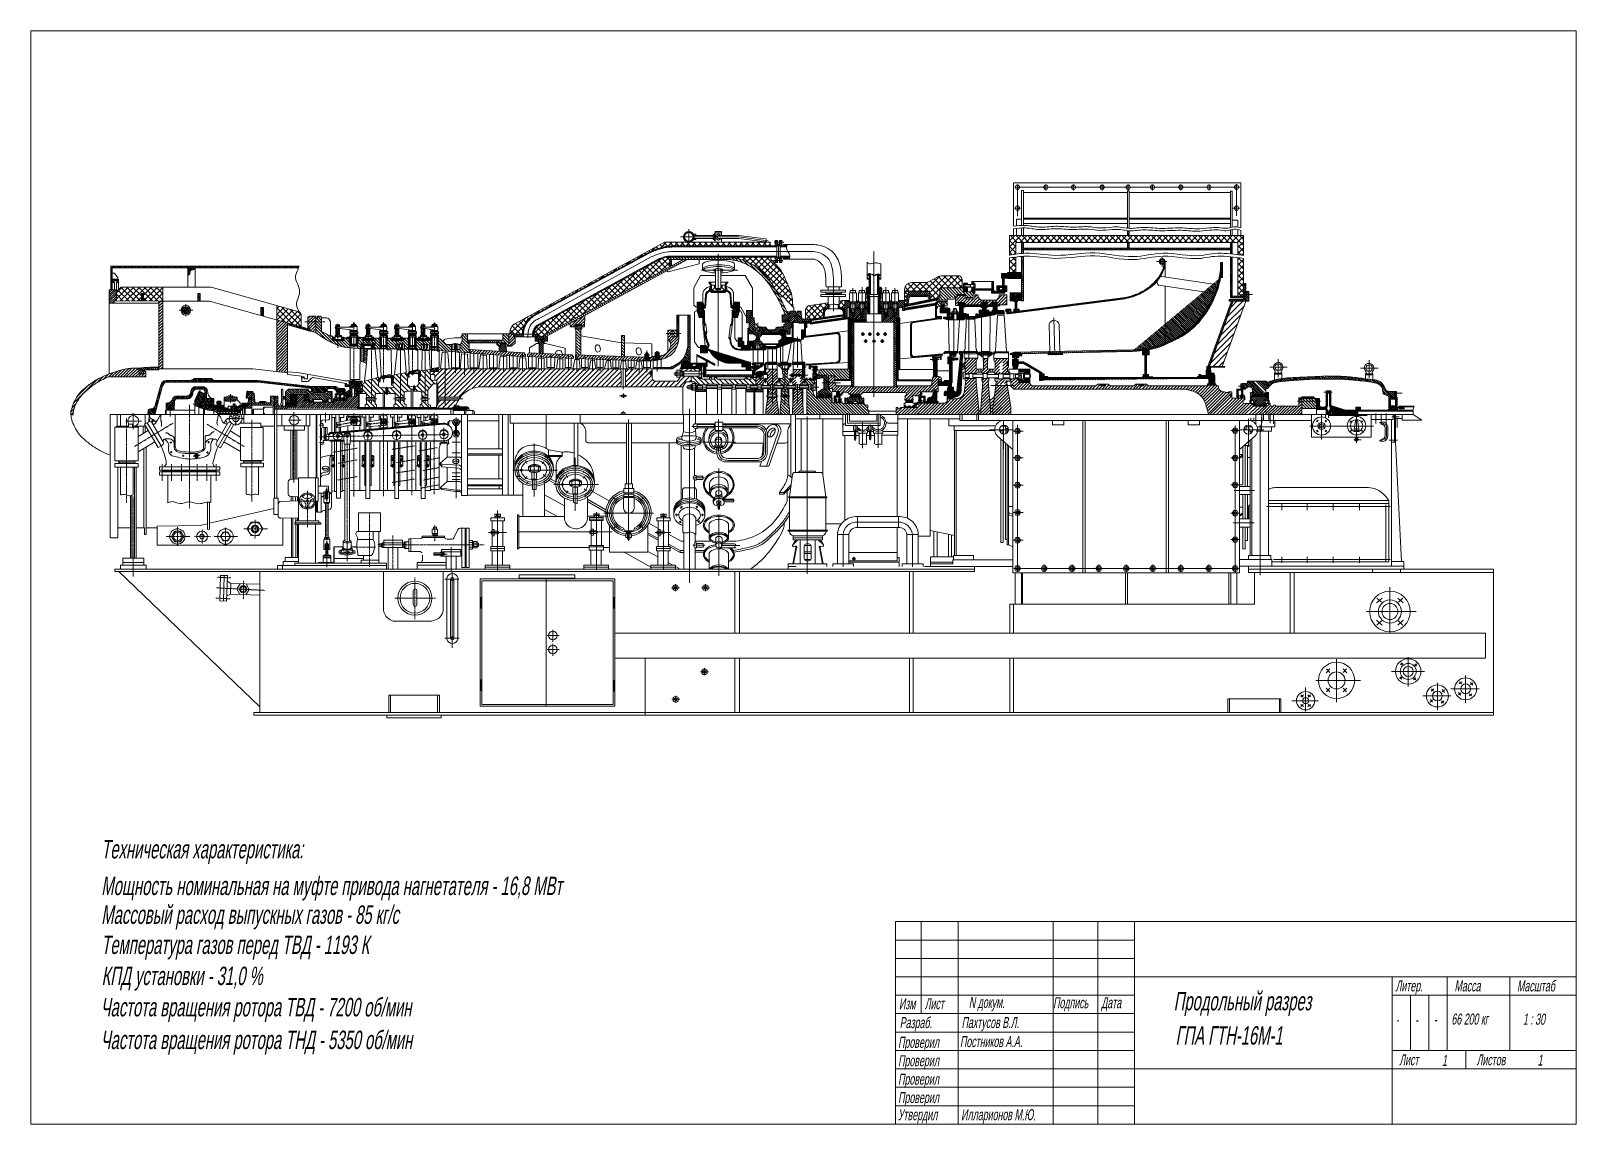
# Model space of a CAD drawing. Extents: x 0 to 420, y 0 to 297.
import ezdxf

# ---------------------------------------------------------------- set-up
doc = ezdxf.new("R2010")
doc.units = 0
doc.linetypes.add('ОСЕВАЯ', pattern=[50.8, 31.75, -6.35, 6.35, -6.35])
doc.layers.get('0').update_dxf_attribs({"linetype": 'CONTINUOUS'})
pattern_1 = [(45, (-55.34396, 175.77993), (-0.08486342, 0.08486342), [])]
pattern_2 = [(45, (-22278.84894, -14110.3131), (-0.2661162917, 0.2661162917), [])]
pattern_3 = [(45, (-22278.84894, -14110.3131), (-0.399174438, 0.399174438), [])]
pattern_4 = [(135, (-22278.84894, -14110.3131), (-0.1862814042, -0.1862814042), [])]
pattern_5 = [(45, (-22278.84894, -14110.3131), (-0.1862814042, 0.1862814042), [])]
pattern_6 = [(45, (-22278.849, -14110.3131), (-0.798348875, 0.798348875), []), (135, (-22278.849, -14110.3131), (-0.798348875, -0.798348875), [])]
pattern_7 = [(135, (-22278.84894, -14110.3131), (-0.399174438, -0.399174438), [])]
pattern_8 = [(135, (-22278.84894, -14110.3131), (-0.2661162917, -0.2661162917), [])]
pattern_9 = [(45, (-22278.84894, -14110.3131), (-0.2395046625, 0.2395046625), [])]
pattern_10 = [(135, (-22278.84894, -14110.3131), (-0.2395046625, -0.2395046625), [])]
pattern_11 = [(135, (-22278.849, -14110.3131), (-0.798348875, -0.798348875), []), (225, (-22278.849, -14110.3131), (0.798348875, -0.798348875), [])]
pattern_12 = [(45, (-22278.84894, -14110.3131), (-0.292727921, 0.292727921), [])]
pattern_13 = [(45, (-22278.8489, -14110.3131), (-0.66529073, 0.66529073), [])]
pattern_14 = [(135, (-22278.84894, -14110.3131), (-0.292727921, -0.292727921), [])]
pattern_15 = [(45, (-22278.84894, -14110.31309), (-0.1064465167, 0.1064465167), [])]
pattern_16 = [(135, (-22278.84894, -14110.31309), (-0.1064465167, -0.1064465167), [])]
pattern_17 = [(135, (-22278.84894, -14110.3131), (-0.2128930333, -0.2128930333), [])]
pattern_18 = [(45, (-22278.84894, -14110.3131), (-0.2128930333, 0.2128930333), [])]
pattern_19 = [(45, (-22278.84894, -14110.3131), (-0.159669775, 0.159669775), [])]
pattern_20 = [(45, (-22278.849, -14110.313), (-2.39504663, 2.39504663), [])]
pattern_21 = [(135, (-22278.8489, -14110.3131), (-0.66529073, -0.66529073), [])]
pattern_22 = [(45, (-22265.00615, -14110.31309), (-0.1064465167, 0.1064465167), [])]
pattern_23 = [(45, (-22271.03263, -14110.31309), (-0.1064465167, 0.1064465167), [])]
pattern_24 = [(45, (-22278.84894, -14110.31309), (-0.1197523313, 0.1197523313), [])]
pattern_25 = [(135, (-55.34396, 175.77993), (-0.21215855, -0.21215855), [])]
pattern_26 = [(135, (-22270.5377, -14110.3131), (-0.2661162917, -0.2661162917), [])]
pattern_27 = [(45, (-22270.5377, -14110.3131), (-0.2661162917, 0.2661162917), [])]
pattern_28 = [(135, (-22270.53768, -14110.3131), (-0.1862814042, -0.1862814042), [])]
pattern_29 = [(45, (-55.34396, 175.77993), (-0.21215855, 0.21215855), [])]
pattern_30 = [(45, (-55.34396, 175.7799), (-0.4243171, 0.4243171), [])]
pattern_31 = [(135, (-55.34396, 175.77993), (-0.16972684, -0.16972684), [])]
pattern_32 = [(135, (-22278.84894, -14110.3131), (-0.1862814042, -0.1862814042), []), (225, (-22278.84894, -14110.3131), (0.1862814042, -0.1862814042), [])]
pattern_33 = [(45, (-55.34396, 175.77993), (-0.16972684, 0.16972684), [])]
pattern_34 = [(45, (-22278.84894, -14110.3131), (-0.532232583, 0.532232583), []), (135, (-22278.84894, -14110.3131), (-0.532232583, -0.532232583), [])]
pattern_35 = [(135, (-22278.84894, -14110.3131), (-0.1330581458, -0.1330581458), [])]
pattern_36 = [(135, (-55.34396, 175.77993), (-0.08486342, -0.08486342), [])]
pattern_37 = [(135, (-55.34396, 175.7799), (-0.4243171, -0.4243171), [])]
pattern_38 = [(45, (-55.34396, 175.77993), (-0.12729513, 0.12729513), [])]
pattern_39 = [(45, (-22270.53768, -14110.3131), (-0.1862814042, 0.1862814042), [])]
pattern_40 = [(45, (-22270.5376, -14110.3131), (-0.1862814042, 0.1862814042), [])]
pattern_41 = [(135, (-22270.5376, -14110.3131), (-0.1862814042, -0.1862814042), [])]
pattern_42 = [(135, (-22270.53759, -14110.31309), (-0.1064465167, -0.1064465167), [])]
pattern_43 = [(135, (-22278.84894, -14110.3131), (-0.2661162917, -0.2661162917), []), (225, (-22278.84894, -14110.3131), (0.2661162917, -0.2661162917), [])]

msp = doc.modelspace()

# ---------------------------------------------------------------- texts
at = {"lineweight": 0, "oblique": 10, "width": 0.6}
for s, height, p in [('Техническая характеристика:', 5, (19.13, 72.19)), ('Мощность номинальная на муфте привода нагнетателя - 16,8 МВт', 5, (19.13, 62.23)), ('Массовый расход выпускных газов - 85 кг/с', 5, (19.13, 54.4)), ('Температура газов перед ТВД - 1193 К', 5, (19.13, 46.22)), ('КПД установки - 31,0 %%%', 5, (19.22, 37.76)), ('Литер.', 3, (370.93, 36.04)), ('Масса', 3, (386.95, 36.04)), ('Масштаб', 3, (403.95, 36.04)), ('Частота вращения ротора ТВД - 7200 об/мин', 5, (18.98, 29.27)), ('Изм', 3, (235.95, 31.2)), ('Лист', 3, (242.95, 31.2)), ('N докум.', 3, (254.95, 31.56)), ('Подпись', 3, (277.85, 31.47)), ('Дата', 3, (290.95, 31.47)), ('Продольный разрез', 5, (310.63, 30.9)), ('66 200 кг', 3, (386.11, 27.03)), ('1 : 30', 3, (405.55, 26.99)), ('Частота вращения ротора ТНД - 5350 об/мин', 5, (18.98, 20.38)), ('Разраб.', 3, (236.16, 26.08)), ('Пахтусов В.Л.', 3, (252.98, 26.1)), (' ГПА ГТН-16М-1', 5, (310.02, 21.6)), ('-', 3, (370.99, 26.9)), ('-', 3, (376.25, 26.87)), ('-', 3, (381.35, 26.93)), ('Проверил', 3, (235.72, 20.71)), ('Постников А.А.', 3, (252.54, 20.92)), ('Проверил', 3, (235.72, 15.71)), ('Лист', 3, (371.95, 15.95)), ('1', 3, (383.54, 15.78)), ('Листов ', 3, (392.95, 15.95)), ('1', 3, (409.54, 15.89)), ('Проверил', 3, (235.72, 10.71)), ('Проверил', 3, (235.72, 5.71)), ('Утвердил', 3, (235.66, 1.05)), ('Илларионов М.Ю.', 3, (252.84, 1.05))]:
    msp.add_text(s, height=height, dxfattribs=at).set_placement(p)

# ---------------------------------------------------------------- hatches: boundary and pattern name
at = {"lineweight": 0, "ltscale": 0.0007}
h = msp.add_hatch(dxfattribs=at)
h.set_pattern_fill('ANSI37', color=256, scale=0.355602, angle=90, style=0)
h.set_pattern_definition(pattern_11)
edge = h.paths.add_edge_path()
edge.add_line((172.39, 239.57), (172.24, 239.57))
edge.add_line((172.24, 239.57), (142.36, 223.31))
edge.add_line((142.36, 223.31), (143.17, 223.31))
edge.add_line((143.17, 223.31), (168.08, 236.87))
edge.add_spline(control_points=[(168.08, 236.87), (168.54, 237.12), (169.42, 237.58), (170.89, 238), (171.86, 238.29), (172.39, 238.39)], knot_values=[0, 0, 0, 0, 0.01319, 0.024918, 0.038682, 0.038682, 0.038682, 0.038682], degree=3, periodic=0)
edge.add_line((172.39, 238.39), (172.39, 239.57))
h = msp.add_hatch(dxfattribs=at)
h.set_pattern_fill('ANSI31', color=256, scale=0.082974, angle=90, style=0)
h.set_pattern_definition(pattern_4)
h.paths.add_polyline_path([(178.84, 242.19), (178.84, 242.49, 0.414214), (177.38, 241.03), (177.68, 241.03, -0.414214)])
h.paths.add_polyline_path([(180, 241.03), (180.3, 241.03, 0.414214), (178.84, 242.49), (178.84, 242.19, -0.414214)])
h.paths.add_polyline_path([(178.84, 239.87), (178.84, 239.57, 0.414214), (180.3, 241.03), (180, 241.03, -0.414214)])
h.paths.add_polyline_path([(177.68, 241.03), (177.38, 241.03, 0.414214), (178.84, 239.57), (178.84, 239.87, -0.414214)])
h = msp.add_hatch(dxfattribs=at)
h.set_pattern_fill('ANSI31', color=256, scale=0.118534, angle=90, style=0)
h.set_pattern_definition(pattern_8)
h.paths.add_polyline_path([(202.93, 239.62), (202.93, 240.1), (202.32, 240.1), (202.32, 239.62)])
h.paths.add_polyline_path([(202.32, 238.6), (203.22, 238.6), (203.22, 239.09), (202.93, 239.18), (202.93, 239.62), (202.32, 239.62)])
h.paths.add_polyline_path([(202.32, 234.58), (202.93, 234.58), (202.93, 235.05), (203.22, 235.19), (203.22, 235.57), (202.32, 235.57)])
h.paths.add_polyline_path([(202.93, 234.1), (202.93, 234.58), (202.32, 234.58), (202.32, 234.1)])
h = msp.add_hatch(dxfattribs=at)
h.set_pattern_fill('ANSI31', color=256, scale=0.118534, style=0)
h.set_pattern_definition(pattern_2)
h.paths.add_polyline_path([(204.12, 235.57), (203.22, 235.57), (203.22, 235.19), (203.51, 235.05), (203.51, 234.58), (204.12, 234.58)])
h.paths.add_polyline_path([(203.51, 239.18), (203.22, 239.09), (203.22, 238.6), (204.12, 238.6), (204.12, 239.62), (203.51, 239.62)])
h.paths.add_polyline_path([(203.51, 240.1), (203.51, 239.62), (204.12, 239.62), (204.12, 240.1)])
h.paths.add_polyline_path([(203.51, 234.58), (203.51, 234.1), (204.12, 234.1), (204.12, 234.58)])
h = msp.add_hatch(dxfattribs=at)
h.set_pattern_fill('ANSI37', color=256, scale=0.355602, style=0)
h.set_pattern_definition([(45, (-22270.5377, -14110.3131), (-0.798348875, 0.798348875), []), (135, (-22270.5377, -14110.3131), (-0.798348875, -0.798348875), [])])
edge = h.paths.add_edge_path()
edge.add_line((266.01, 241.43), (266.01, 236.13))
edge.add_spline(control_points=[(266.01, 236.13), (266.59, 236.22), (267.17, 236.3), (267.75, 236.37)], knot_values=[0, 0, 0, 0, 9.270999, 9.270999, 9.270999, 9.270999], degree=3, periodic=0)
edge.add_line((267.75, 236.37), (267.75, 239.56))
edge.add_line((267.75, 239.56), (328.04, 239.56))
edge.add_line((328.04, 239.56), (328.04, 236.21))
edge.add_spline(control_points=[(328.04, 236.21), (328.56, 236.14), (329.08, 236.08), (329.59, 236.01)], knot_values=[329.420919, 329.420919, 329.420919, 329.420919, 337.69622, 337.69622, 337.69622, 337.69622], degree=3, periodic=0)
edge.add_line((329.59, 236.01), (329.59, 241.43))
edge.add_line((329.59, 241.43), (266.01, 241.43))
edge = h.paths.add_edge_path()
edge.add_spline(control_points=[(329.59, 235.21), (329.08, 235.28), (328.56, 235.34), (328.04, 235.4)], knot_values=[329.420919, 329.420919, 329.420919, 329.420919, 337.69622, 337.69622, 337.69622, 337.69622], degree=3, periodic=0)
edge.add_line((328.04, 235.4), (328.04, 224.9))
edge.add_line((328.04, 224.9), (329.59, 224.9))
edge.add_line((329.59, 224.9), (329.59, 235.21))
h = msp.add_hatch(dxfattribs=at)
h.set_pattern_fill('ANSI31', color=256, scale=0.118534, style=0)
h.set_pattern_definition(pattern_27)
edge = h.paths.add_edge_path()
edge.add_spline(control_points=[(269.77, 235.76), (269.61, 235.75), (269.44, 235.74), (269.28, 235.73)], knot_values=[0.027746, 0.027746, 0.027746, 0.027746, 0.031916, 0.031916, 0.031916, 0.031916], degree=3, periodic=0)
edge.add_line((269.28, 235.73), (269.28, 224.24))
edge.add_line((269.28, 224.24), (269.28, 223.7))
edge.add_line((269.28, 223.7), (269.77, 223.7))
edge.add_line((269.77, 223.7), (269.77, 225.46))
edge.add_line((269.77, 225.46), (269.77, 235.76))
edge = h.paths.add_edge_path()
edge.add_line((269.77, 237.52), (269.77, 237.98))
edge.add_line((269.77, 237.98), (269.77, 239.56))
edge.add_line((269.77, 239.56), (269.28, 239.56))
edge.add_line((269.28, 239.56), (269.28, 236.53))
edge.add_spline(control_points=[(269.28, 236.53), (269.44, 236.55), (269.61, 236.56), (269.77, 236.57)], knot_values=[0.027746, 0.027746, 0.027746, 0.027746, 0.031916, 0.031916, 0.031916, 0.031916], degree=3, periodic=0)
edge.add_line((269.77, 236.57), (269.77, 237.52))
h = msp.add_hatch(dxfattribs=at)
h.set_pattern_fill('ANSI31', color=256, scale=0.118534, style=0)
h.set_pattern_definition(pattern_27)
edge = h.paths.add_edge_path()
edge.add_spline(control_points=[(298.56, 242.7), (298.47, 242.7), (298.31, 242.71), (298.15, 242.73), (298.07, 242.74)], knot_values=[0.261878, 0.261878, 0.261878, 0.261878, 0.264059, 0.266037, 0.266037, 0.266037, 0.266037], degree=3, periodic=0)
edge.add_line((298.07, 242.74), (298.07, 241.43))
edge.add_line((298.07, 241.43), (298.56, 241.43))
edge.add_line((298.56, 241.43), (298.56, 242.7))
h.paths.add_polyline_path([(298.56, 239.56), (298.07, 239.56), (298.07, 237.98), (298.56, 237.98)])
h = msp.add_hatch(dxfattribs=at)
h.set_pattern_fill('ANSI31', color=256, scale=0.118534, style=0)
h.set_pattern_definition(pattern_27)
edge = h.paths.add_edge_path()
edge.add_line((326.55, 239.56), (326.04, 239.56))
edge.add_line((326.04, 239.56), (326.04, 236.44))
edge.add_spline(control_points=[(326.04, 236.44), (326.21, 236.42), (326.38, 236.4), (326.55, 236.38)], knot_values=[318.785124, 318.785124, 318.785124, 318.785124, 321.531671, 321.531671, 321.531671, 321.531671], degree=3, periodic=0)
edge.add_line((326.55, 236.38), (326.55, 239.56))
edge = h.paths.add_edge_path()
edge.add_line((326.04, 224.46), (326.55, 224.46))
edge.add_line((326.55, 224.46), (326.55, 224.9))
edge.add_line((326.55, 224.9), (326.55, 235.58))
edge.add_spline(control_points=[(326.55, 235.58), (326.38, 235.6), (326.21, 235.62), (326.04, 235.63)], knot_values=[318.785124, 318.785124, 318.785124, 318.785124, 321.531671, 321.531671, 321.531671, 321.531671], degree=3, periodic=0)
edge.add_line((326.04, 235.63), (326.04, 224.46))
h = msp.add_hatch(dxfattribs=at)
h.set_pattern_fill('ANSI37', color=256, scale=0.355602, style=0)
h.set_pattern_definition(pattern_6)
edge = h.paths.add_edge_path()
edge.add_line((170.93, 234.94), (138.3, 217.18))
edge.add_spline(control_points=[(138.3, 217.18), (138.16, 217.07), (137.85, 216.85), (137.37, 216.45), (136.94, 215.71), (136.73, 215.05), (136.69, 214.61), (136.69, 214.58)], knot_values=[0.000641, 0.000641, 0.000641, 0.000641, 0.0051, 0.010327, 0.016196, 0.026596, 0.027423, 0.027423, 0.027423, 0.027423], degree=3, periodic=0)
edge.add_line((136.69, 214.58), (137.91, 214.58))
edge.add_line((137.91, 214.58), (137.91, 213.86))
edge.add_line((137.91, 213.86), (138.63, 213.86))
edge.add_line((138.63, 213.86), (173.56, 232.88))
edge.add_line((173.56, 232.88), (173.56, 234.9))
edge.add_line((173.56, 234.9), (173.37, 234.9))
edge.add_line((173.37, 234.9), (173.37, 235.57))
edge.add_spline(control_points=[(173.37, 235.57), (173.31, 235.57), (173.05, 235.57), (172.45, 235.5), (171.71, 235.23), (171.16, 235.03), (170.93, 234.94)], knot_values=[0, 0, 0, 0, 0.001654, 0.006565, 0.015194, 0.021364, 0.021364, 0.021364, 0.021364], degree=3, periodic=0)
h = msp.add_hatch(dxfattribs=at)
h.set_pattern_fill('ANSI31', color=256, scale=0.118534, angle=90, style=0)
h.set_pattern_definition(pattern_8)
edge = h.paths.add_edge_path()
edge.add_line((178.1, 238.6), (174.62, 238.6))
edge.add_spline(control_points=[(174.62, 238.6), (174.59, 238.6), (174.56, 238.6), (174.53, 238.6)], knot_values=[0.056779, 0.056779, 0.056779, 0.056779, 0.057612, 0.057612, 0.057612, 0.057612], degree=3, periodic=0)
edge.add_spline(control_points=[(174.53, 238.6), (174.29, 238.58), (173.85, 238.56), (173.41, 238.53), (173.21, 238.51)], knot_values=[0.045659, 0.045659, 0.045659, 0.045659, 0.051741, 0.056779, 0.056779, 0.056779, 0.056779], degree=3, periodic=0)
edge.add_spline(control_points=[(173.21, 238.51), (173.15, 238.5), (173.1, 238.49), (173.04, 238.49)], knot_values=[0.044221, 0.044221, 0.044221, 0.044221, 0.045659, 0.045659, 0.045659, 0.045659], degree=3, periodic=0)
edge.add_spline(control_points=[(173.04, 238.49), (172.85, 238.46), (172.23, 238.38), (171.62, 238.21), (171.2, 238.09)], knot_values=[0.028296, 0.028296, 0.028296, 0.028296, 0.033188, 0.044221, 0.044221, 0.044221, 0.044221], degree=3, periodic=0)
edge.add_spline(control_points=[(171.2, 238.09), (171.07, 238.05), (170.5, 237.88), (169.42, 237.58), (168.54, 237.12), (168.08, 236.87)], knot_values=[0, 0, 0, 0, 0.003378, 0.015106, 0.028296, 0.028296, 0.028296, 0.028296], degree=3, periodic=0)
edge.add_line((168.08, 236.87), (162.9, 234.05))
edge.add_line((162.9, 234.05), (162.9, 233.76))
edge.add_line((162.9, 233.76), (168.09, 236.58))
edge.add_spline(control_points=[(168.09, 236.58), (168.55, 236.83), (169.42, 237.29), (170.92, 237.71), (172.34, 238.14), (173.64, 238.26), (174.36, 238.3), (174.63, 238.31)], knot_values=[0, 0, 0, 0, 0.01319, 0.024918, 0.039329, 0.050697, 0.057612, 0.057612, 0.057612, 0.057612], degree=3, periodic=0)
edge.add_line((174.63, 238.31), (178.1, 238.31))
edge.add_line((178.1, 238.31), (178.1, 238.6))
edge = h.paths.add_edge_path()
edge.add_line((178.1, 235.76), (173.28, 235.76))
edge.add_spline(control_points=[(173.28, 235.76), (173.2, 235.76), (172.92, 235.76), (172.31, 235.69), (171.57, 235.42), (171.02, 235.22), (170.79, 235.14)], knot_values=[0, 0, 0, 0, 0.00209, 0.007, 0.015629, 0.021799, 0.021799, 0.021799, 0.021799], degree=3, periodic=0)
edge.add_line((170.79, 235.14), (162.9, 230.84))
edge.add_line((162.9, 230.84), (162.9, 230.8))
edge.add_line((162.9, 230.8), (162.9, 230.57))
edge.add_line((162.9, 230.57), (170.93, 234.94))
edge.add_spline(control_points=[(170.93, 234.94), (171.16, 235.03), (171.71, 235.23), (172.45, 235.5), (173.05, 235.57), (173.31, 235.57), (173.37, 235.57)], knot_values=[0, 0, 0, 0, 0.00617, 0.014799, 0.019709, 0.021364, 0.021364, 0.021364, 0.021364], degree=3, periodic=0)
edge.add_spline(control_points=[(173.37, 235.57), (173.39, 235.57), (173.41, 235.57), (173.42, 235.57)], knot_values=[0.021364, 0.021364, 0.021364, 0.021364, 0.021799, 0.021799, 0.021799, 0.021799], degree=3, periodic=0)
edge.add_line((173.42, 235.57), (178.1, 235.57))
edge.add_line((178.1, 235.57), (178.1, 235.76))
h = msp.add_hatch(dxfattribs=at)
h.set_pattern_fill('ANSI31', color=256, scale=0.177801, angle=90, style=0)
h.set_pattern_definition(pattern_7)
edge = h.paths.add_edge_path()
edge.add_spline(control_points=[(173.42, 235.57), (173.41, 235.57), (173.39, 235.57), (173.37, 235.57)], knot_values=[0.021364, 0.021364, 0.021364, 0.021364, 0.021799, 0.021799, 0.021799, 0.021799], degree=3, periodic=0)
edge.add_line((173.37, 235.57), (173.37, 234.9))
edge.add_line((173.37, 234.9), (186.83, 234.9))
edge.add_line((186.83, 234.9), (186.83, 235.57))
edge.add_line((186.83, 235.57), (173.42, 235.57))
h = msp.add_hatch(dxfattribs=at)
h.set_pattern_fill('ANSI31', color=256, scale=0.118534, angle=90, style=0)
h.set_pattern_definition(pattern_8)
h.paths.add_polyline_path([(202.78, 238.6), (178.1, 238.6), (178.1, 238.31), (202.78, 238.31)])
h.paths.add_polyline_path([(202.78, 235.76), (186.83, 235.76), (186.83, 235.57), (202.78, 235.57)])
h.paths.add_polyline_path([(186.83, 235.76), (178.1, 235.76), (178.1, 235.57), (186.83, 235.57)])
h = msp.add_hatch(dxfattribs=at)
h.set_pattern_fill('ANSI31', color=256, scale=0.177801, angle=90, style=0)
h.set_pattern_definition(pattern_7)
edge = h.paths.add_edge_path()
edge.add_spline(control_points=[(205.52, 220.68), (204.86, 222.09), (203.64, 224.66), (201.42, 228.36), (198.95, 231.66), (195.64, 233.99), (192.49, 235.14), (190.52, 235.44), (189.73, 235.57)], knot_values=[0, 0, 0, 0, 0.039412, 0.071941, 0.109212, 0.14281, 0.172874, 0.19317, 0.19317, 0.19317, 0.19317], degree=3, periodic=0)
edge.add_line((189.73, 235.57), (186.83, 235.57))
edge.add_line((186.83, 235.57), (186.83, 234.9))
edge.add_line((186.83, 234.9), (190.09, 234.9))
edge.add_spline(control_points=[(190.09, 234.9), (190.34, 234.85), (191.5, 234.65), (194.12, 233.95), (197.37, 231.96), (200.27, 228.89), (202.85, 224.9), (204.24, 221.74), (205.06, 219.85)], knot_values=[0, 0, 0, 0, 0.006336, 0.029847, 0.068279, 0.100834, 0.136063, 0.188033, 0.188033, 0.188033, 0.188033], degree=3, periodic=0)
edge.add_line((205.07, 219.84), (205.67, 219.84))
edge.add_line((205.67, 219.84), (205.82, 220.03))
edge.add_spline(control_points=[(205.82, 220.04), (205.72, 220.25), (205.62, 220.47), (205.52, 220.68)], knot_values=[0.19317, 0.19317, 0.19317, 0.19317, 0.199084, 0.199084, 0.199084, 0.199084], degree=3, periodic=0)
h = msp.add_hatch(dxfattribs=at)
h.set_pattern_fill('ANSI37', color=256, scale=0.355602, style=0)
h.set_pattern_definition(pattern_6)
edge = h.paths.add_edge_path()
edge.add_spline(control_points=[(207.1, 222.09), (207.04, 223.39), (206.92, 225.62), (205.44, 228.7), (204.39, 231.34), (202.69, 233.38), (201.67, 234.39), (201.15, 234.91)], knot_values=[0, 0, 0, 0, 0.032537, 0.055807, 0.085872, 0.103892, 0.122385, 0.122385, 0.122385, 0.122385], degree=3, periodic=0)
edge.add_line((201.15, 234.91), (201.15, 235.57))
edge.add_line((201.15, 235.57), (189.73, 235.57))
edge.add_spline(control_points=[(189.73, 235.57), (190.52, 235.44), (192.49, 235.14), (195.64, 233.99), (198.95, 231.66), (201.42, 228.36), (202.86, 225.96), (203.49, 224.79), (203.51, 224.75)], knot_values=[0, 0, 0, 0, 0.020296, 0.05036, 0.083957, 0.121229, 0.153758, 0.154857, 0.154857, 0.154857, 0.154857], degree=3, periodic=0)
edge.add_line((203.51, 224.75), (204.6, 224.75))
edge.add_line((204.6, 224.75), (207.1, 222.09))
h = msp.add_hatch(dxfattribs=at)
h.set_pattern_fill('ANSI31', color=256, scale=0.082974, angle=90, style=0)
h.set_pattern_definition(pattern_4)
edge = h.paths.add_edge_path()
edge.add_line((203.66, 238.6), (203.66, 238.31))
edge.add_line((203.66, 238.31), (205.41, 238.31))
edge.add_spline(control_points=[(205.41, 238.31), (205.43, 238.41), (205.45, 238.51), (205.49, 238.6)], knot_values=[0.003392, 0.003392, 0.003392, 0.003392, 0.005938, 0.005938, 0.005938, 0.005938], degree=3, periodic=0)
edge.add_line((205.49, 238.6), (203.66, 238.6))
edge = h.paths.add_edge_path()
edge.add_spline(control_points=[(206.3, 235.57), (206.3, 235.59), (206.31, 235.65), (206.31, 235.72), (206.31, 235.76)], knot_values=[0.029009, 0.029009, 0.029009, 0.029009, 0.029603, 0.030713, 0.030713, 0.030713, 0.030713], degree=3, periodic=0)
edge.add_line((206.31, 235.76), (203.66, 235.76))
edge.add_line((203.66, 235.76), (203.66, 235.57))
edge.add_line((203.66, 235.57), (206.3, 235.57))
h = msp.add_hatch(dxfattribs=at)
h.set_pattern_fill('ANSI37', color=256, scale=0.118534, angle=90, style=0)
h.set_pattern_definition(pattern_43)
edge = h.paths.add_edge_path()
edge.add_line((204.55, 239), (204.55, 238.6))
edge.add_line((204.55, 238.6), (205.49, 238.6))
edge.add_spline(control_points=[(205.49, 238.6), (205.53, 238.73), (205.58, 238.87), (205.63, 239)], knot_values=[0, 0, 0, 0, 0.003392, 0.003392, 0.003392, 0.003392], degree=3, periodic=0)
edge.add_line((205.63, 239), (204.55, 239))
h = msp.add_hatch(dxfattribs=at)
h.set_pattern_fill('ANSI37', color=256, scale=0.118534, angle=90, style=0)
h.set_pattern_definition(pattern_43)
edge = h.paths.add_edge_path()
edge.add_spline(control_points=[(206.11, 235.03), (206.19, 235.21), (206.27, 235.39), (206.3, 235.57)], knot_values=[0.030713, 0.030713, 0.030713, 0.030713, 0.035539, 0.035539, 0.035539, 0.035539], degree=3, periodic=0)
edge.add_line((206.3, 235.57), (204.58, 235.57))
edge.add_line((204.58, 235.57), (204.58, 235.03))
edge.add_line((204.58, 235.03), (206.11, 235.03))
at = {"lineweight": 0}
h = msp.add_hatch(dxfattribs=at)
h.set_pattern_fill('NET', color=256, scale=0.378, angle=45, style=0)
h.set_pattern_definition([(45, (-55.344, 175.7799), (-0.848634, 0.848634), []), (135, (-55.344, 175.7799), (-0.848634, -0.848634), [])])
h.paths.add_polyline_path([(253.09, 229.57, 0.30903), (252.39, 230.42), (247.39, 230.42, 0.122698), (246.51, 230.2), (243.96, 228.85, -0.122698), (243.07, 228.63), (239.37, 228.63, 0.082422), (238.76, 228.53), (238.76, 226.25), (244.23, 226.25), (244.23, 225.74), (244.23, 225.19), (244.43, 225.19), (244.43, 224.03), (247.04, 224.59), (247.06, 226.81), (247.61, 227.16), (253.09, 227.16)])
h.paths.add_polyline_path([(238.76, 228.53, 0.322119), (237.48, 226.73), (237.48, 226.25), (238.76, 226.25)])
edge = h.paths.add_edge_path()
edge.add_spline(control_points=[(267.75, 235.57), (267.17, 235.5), (266.59, 235.41), (266.01, 235.33)], knot_values=[0, 0, 0, 0, 9.270999, 9.270999, 9.270999, 9.270999], degree=3, periodic=0)
edge.add_line((266.01, 235.33), (266.01, 231.39))
edge.add_line((266.01, 231.39), (267.75, 231.39))
edge.add_line((267.75, 231.39), (267.75, 235.57))
at = {"lineweight": 0, "ltscale": 0.0007}
h = msp.add_hatch(dxfattribs=at)
h.set_pattern_fill('ANSI31', color=256, scale=0.118534, angle=90, style=0)
h.set_pattern_definition(pattern_26)
h.paths.add_polyline_path([(326.04, 237.52), (326.04, 237.98), (269.77, 237.98), (269.77, 237.52)])
at = {"lineweight": 0, "ltscale": 0.0009}
h = msp.add_hatch(dxfattribs=at)
h.set_pattern_fill('ANSI31', color=256, scale=0.106681, angle=90, style=0)
h.set_pattern_definition(pattern_10)
edge = h.paths.add_edge_path()
edge.add_line((21.75, 233.05), (21.75, 226.69))
edge.add_line((21.75, 226.69), (22.13, 226.69))
edge.add_line((22.13, 226.69), (22.12, 232.63))
edge.add_line((22.12, 232.63), (72.74, 232.63))
edge.add_spline(control_points=[(72.74, 232.63), (72.78, 232.77), (72.81, 232.91), (72.84, 233.05)], knot_values=[0.000219, 0.000219, 0.000219, 0.000219, 0.003922, 0.003922, 0.003922, 0.003922], degree=3, periodic=0)
edge.add_line((72.84, 233.05), (21.75, 233.05))
at = {"lineweight": 0, "ltscale": 0.0007}
h = msp.add_hatch(dxfattribs=at)
h.set_pattern_fill('ANSI31', color=256, scale=0.106681, angle=90, style=0)
h.set_pattern_definition(pattern_10)
edge = h.paths.add_edge_path()
edge.add_spline(control_points=[(42.64, 230.57), (42.79, 230.63), (43.29, 230.81), (43.12, 231.88), (43.95, 232.11), (44.54, 232.2), (44.59, 232.49), (44.62, 232.63)], knot_values=[0, 0, 0, 0, 0.003939, 0.012567, 0.019531, 0.022963, 0.026223, 0.026223, 0.026223, 0.026223], degree=3, periodic=0)
edge.add_line((44.62, 232.63), (42.64, 232.63))
edge.add_line((42.64, 232.63), (42.64, 230.57))
h = msp.add_hatch(dxfattribs=at)
h.set_pattern_fill('ANSI31', color=256, scale=0.177801, angle=90, style=0)
h.set_pattern_definition(pattern_7)
h.paths.add_polyline_path([(138.63, 213.86), (139.88, 213.86), (178.51, 234.9), (177.26, 234.9)])
h = msp.add_hatch(dxfattribs=at)
h.set_pattern_fill('ANSI31', color=256, scale=0.118534, angle=90, style=0)
h.set_pattern_definition(pattern_8)
h.paths.add_polyline_path([(162.9, 233.76), (162.9, 234.05), (140.18, 221.68), (140.18, 221.39)])
h.paths.add_polyline_path([(162.9, 230.57), (162.9, 230.8), (162.9, 230.84), (140.18, 218.47), (140.18, 218.2)])
h = msp.add_hatch(dxfattribs=at)
h.set_pattern_fill('ANSI31', color=256, scale=0.118534, style=0)
h.set_pattern_definition(pattern_2)
h.paths.add_polyline_path([(174.15, 234.9), (173.56, 234.9), (173.56, 232.88), (174.15, 233.21)])
h = msp.add_hatch(dxfattribs=at)
h.set_pattern_fill('ANSI37', color=256, scale=0.237068, style=0)
h.set_pattern_definition(pattern_34)
edge = h.paths.add_edge_path(flags=17)
edge.add_line((230.48, 229.54), (231, 229.54))
edge.add_line((231, 229.54), (231, 230.65))
edge.add_spline(control_points=[(231, 230.65), (230.96, 230.67), (230.79, 230.74), (230.61, 230.85), (230.48, 230.91)], knot_values=[0.029392, 0.029392, 0.029392, 0.029392, 0.030463, 0.033991, 0.033991, 0.033991, 0.033991], degree=3, periodic=0)
edge.add_line((230.48, 230.91), (230.48, 229.54))
edge = h.paths.add_edge_path()
edge.add_spline(control_points=[(227.82, 231.04), (227.65, 230.98), (227.47, 230.87), (227.3, 230.75)], knot_values=[0, 0, 0, 0, 0.00469, 0.00469, 0.00469, 0.00469], degree=3, periodic=0)
edge.add_line((227.3, 230.75), (227.3, 229.54))
edge.add_line((227.3, 229.54), (227.82, 229.54))
edge.add_line((227.82, 229.54), (227.82, 231.04))
h = msp.add_hatch(dxfattribs=at)
h.set_pattern_fill('ANSI31', color=256, scale=0.082974, angle=90, style=0)
h.set_pattern_definition(pattern_4)
edge = h.paths.add_edge_path()
edge.add_spline(control_points=[(231, 230.65), (230.96, 230.67), (230.68, 230.78), (230.14, 231.19), (229.61, 230.46), (228.79, 230.63), (228.28, 231.14), (227.9, 231.07), (227.82, 231.04)], knot_values=[0.00469, 0.00469, 0.00469, 0.00469, 0.005761, 0.012257, 0.018301, 0.023465, 0.031655, 0.033991, 0.033991, 0.033991, 0.033991], degree=3, periodic=0)
edge.add_line((227.82, 231.04), (227.82, 226.34))
edge.add_line((227.82, 226.34), (227.62, 226.34))
edge.add_line((227.62, 226.34), (227.62, 225.97))
edge.add_line((227.62, 225.97), (228.19, 225.37))
edge.add_line((228.19, 225.37), (228.19, 230.93))
edge = h.paths.add_edge_path(flags=16)
edge.add_spline(control_points=[(230.48, 230.91), (230.37, 230.96), (230.24, 230.99), (230.12, 230.96), (230.1, 230.95)], knot_values=[0.02593, 0.02593, 0.02593, 0.02593, 0.028897, 0.029392, 0.029392, 0.029392, 0.029392], degree=3, periodic=0)
edge.add_line((230.1, 230.95), (230.1, 225.37))
edge.add_line((230.1, 225.37), (230.67, 225.97))
edge.add_line((230.67, 225.97), (230.67, 226.34))
edge.add_line((230.67, 226.34), (230.48, 226.34))
edge.add_line((230.48, 226.34), (230.48, 230.91))
at = {"lineweight": 0}
h = msp.add_hatch(dxfattribs=at)
h.set_pattern_fill('ANSI31', color=256, scale=0.0945, style=0)
h.set_pattern_definition(pattern_29)
h.paths.add_polyline_path([(265.47, 231.12), (263.82, 231.12), (263.82, 229.83), (264.08, 229.83), (264.08, 230.67), (264.58, 230.67), (264.58, 229.83), (265.47, 229.83)])
h = msp.add_hatch(dxfattribs=at)
h.set_pattern_fill('ANSI31', color=256, scale=0.0945, angle=90, style=0)
h.set_pattern_definition(pattern_25)
h.paths.add_polyline_path([(269.28, 231.39), (266.01, 231.39), (265.47, 231.39), (265.47, 229.7), (269.28, 229.7)])
h = msp.add_hatch(dxfattribs=at)
h.set_pattern_fill('ANSI31', color=256, scale=0.0945, angle=90, style=0)
h.set_pattern_definition(pattern_25)
edge = h.paths.add_edge_path()
edge.add_line((265.53, 220.53), (296.83, 224.45))
edge.add_line((265.61, 220.09), (296.83, 224.14))
edge.add_line((265.53, 220.53), (265.61, 220.09))
edge.add_spline(control_points=[(296.83, 224.45), (297.81, 224.61), (299.93, 225.18), (302.89, 226.53), (305.43, 228.57), (307.05, 230.76), (307.84, 232.53), (307.95, 233.45), (307.98, 233.7)], knot_values=[0, 0, 0, 0, 2.969321, 6.544859, 9.687328, 12.645328, 14.654716, 15.407922, 15.407922, 15.407922, 15.407922], degree=3, periodic=0)
edge.add_spline(control_points=[(296.83, 224.14), (297.57, 224.28), (299.59, 224.71), (302.32, 225.92), (304.96, 227.61), (306.74, 229.72), (307.89, 231.68), (308.17, 233.13), (308.27, 233.68), (308.29, 233.84)], knot_values=[0, 0, 0, 0, 11.999601, 32.554422, 47.085411, 61.395852, 75.999022, 82.331654, 84.856843, 84.856843, 84.856843, 84.856843], degree=3, periodic=0)
at = {"lineweight": 0, "ltscale": 0.0007}
h = msp.add_hatch(dxfattribs=at)
h.set_pattern_fill('ANSI31', color=256, scale=0.118534, style=0)
h.set_pattern_definition(pattern_27)
edge = h.paths.add_edge_path()
edge.add_spline(control_points=[(323.35, 234.1), (323.36, 233.87), (323.41, 232.76), (323.12, 230.58), (322.52, 227.3), (320.97, 223.82), (318.89, 220.43), (316.21, 217.05), (311.48, 213.31), (305.56, 210.94), (301.05, 210.47), (299.55, 210.32)], knot_values=[0, 0, 0, 0, 3.612468, 17.57408, 34.857544, 56.348034, 77.511614, 97.911814, 124.406864, 172.490031, 196.378415, 196.378415, 196.378415, 196.378415], degree=3, periodic=0)
edge.add_line((299.55, 210.32), (278.32, 209.79))
edge.add_line((278.32, 209.79), (278.33, 209.47))
edge.add_line((278.33, 209.47), (299.3, 209.94))
edge.add_spline(control_points=[(299.3, 209.94), (300.25, 209.99), (301.91, 210.08), (304.52, 210.51), (307.13, 211.14), (309.96, 212.61), (313.71, 214.23), (317.28, 217.42), (320.14, 221.26), (322.17, 225.35), (323.49, 229.59), (323.63, 232.67), (323.7, 234.1)], knot_values=[0, 0, 0, 0, 15.092512, 26.350923, 42.007085, 57.356382, 76.856499, 106.551983, 131.889621, 152.677725, 178.797749, 201.478244, 201.478244, 201.478244, 201.478244], degree=3, periodic=0)
edge.add_line((323.7, 234.1), (323.35, 234.1))
h.paths.add_polyline_path([(278.33, 209.47), (278.32, 209.79), (268.93, 209.56), (268.93, 209.26)])
h = msp.add_hatch(dxfattribs=at)
h.set_pattern_fill('ANSI31', color=256, scale=0.118534, angle=90, style=0)
h.set_pattern_definition(pattern_26)
edge = h.paths.add_edge_path()
edge.add_line((323.91, 234.1), (323.7, 234.1))
edge.add_spline(control_points=[(323.7, 234.1), (323.63, 232.67), (323.49, 229.59), (322.17, 225.35), (320.14, 221.26), (317.28, 217.42), (313.71, 214.23), (309.96, 212.61), (307.13, 211.14), (304.52, 210.51), (301.91, 210.08), (300.25, 209.99), (299.3, 209.94)], knot_values=[0, 0, 0, 0, 0.036164, 0.077811, 0.110958, 0.151358, 0.198707, 0.229799, 0.254274, 0.279237, 0.297188, 0.321253, 0.321253, 0.321253, 0.321253], degree=3, periodic=0)
edge.add_line((323.35, 229.99), (323.91, 229.99))
edge.add_line((323.91, 229.99), (323.91, 234.1))
h = msp.add_hatch(dxfattribs=at)
h.set_pattern_fill('ANSI31', color=256, scale=0.118534, style=0)
h.set_pattern_definition(pattern_27)
h.paths.add_polyline_path([(306.94, 234.34), (306.67, 234.34, 0.414214), (307.48, 233.53), (307.48, 233.8, -0.414214)])
h.paths.add_polyline_path([(307.48, 234.88), (307.48, 235.15, 0.414214), (306.67, 234.34), (306.94, 234.34, -0.414214)])
h.paths.add_polyline_path([(307.48, 235.15), (307.48, 234.88, -0.414214), (308.02, 234.34), (308.29, 234.34, 0.414214)])
h.paths.add_polyline_path([(307.48, 233.8), (307.48, 233.53, 0.414214), (308.29, 234.34), (308.02, 234.34, -0.414214)])
h = msp.add_hatch(dxfattribs=at)
h.set_pattern_fill('ANSI31', color=256, scale=0.106681, angle=90, style=0)
h.set_pattern_definition(pattern_10)
h.paths.add_polyline_path([(22.12, 229.55), (22.13, 228.63), (22.58, 228.63), (22.58, 229.11), (23.35, 229.11), (23.35, 228.63), (23.77, 228.63), (23.77, 229.55)])
h = msp.add_hatch(dxfattribs=at)
h.set_pattern_fill('ANSI37', color=256, scale=0.355602, angle=90, style=0)
h.set_pattern_definition(pattern_11)
h.paths.add_polyline_path([(24.49, 227.42), (23.23, 226.17), (23.23, 223.67), (30.07, 223.64), (30.07, 225.64), (30.61, 225.64), (30.6, 223.64), (34.81, 223.62), (35.88, 223.62), (35.88, 227.42)])
h = msp.add_hatch(dxfattribs=at)
h.set_pattern_fill('ANSI31', color=256, scale=0.047414, angle=90, style=0)
h.set_pattern_definition(pattern_16)
edge = h.paths.add_edge_path()
edge.add_spline(control_points=[(184.68, 226.39), (184.69, 226.35), (184.73, 226.25), (184.83, 226.09), (185.02, 225.95), (185.17, 225.93), (185.24, 225.92)], knot_values=[0, 0, 0, 0, 0.000903, 0.002863, 0.004705, 0.006596, 0.006596, 0.006596, 0.006596], degree=3, periodic=0)
edge.add_line((185.24, 225.92), (186.83, 225.92))
edge.add_line((186.83, 225.92), (186.83, 226.17))
edge.add_line((186.83, 226.17), (185.28, 226.17))
edge.add_spline(control_points=[(185.28, 226.17), (185.24, 226.18), (185.16, 226.21), (185.03, 226.27), (184.97, 226.38), (184.96, 226.45), (184.95, 226.47)], knot_values=[0, 0, 0, 0, 0.001129, 0.002219, 0.003468, 0.004056, 0.004056, 0.004056, 0.004056], degree=3, periodic=0)
edge.add_line((184.95, 226.47), (184.95, 227.93))
edge.add_spline(control_points=[(184.95, 227.93), (184.95, 227.96), (184.94, 228.06), (184.9, 228.27), (184.82, 228.56), (184.65, 228.67), (184.57, 228.72)], knot_values=[0, 0, 0, 0, 0.000711, 0.00267, 0.005519, 0.007756, 0.007756, 0.007756, 0.007756], degree=3, periodic=0)
edge.add_line((184.57, 228.72), (184.32, 228.72))
edge.add_spline(control_points=[(184.32, 228.72), (184.3, 228.73), (184.26, 228.73), (184.18, 228.58), (184.44, 228.47), (184.55, 228.26), (184.67, 228.08), (184.68, 227.97), (184.68, 227.93)], knot_values=[0, 0, 0, 0, 0.000365, 0.001198, 0.003167, 0.005608, 0.00746, 0.008463, 0.008463, 0.008463, 0.008463], degree=3, periodic=0)
edge.add_line((184.68, 227.93), (184.68, 226.39))
edge = h.paths.add_edge_path()
edge.add_line((186.83, 226.17), (186.83, 225.92))
edge.add_line((186.83, 225.92), (188.41, 225.92))
edge.add_spline(control_points=[(188.41, 225.92), (188.49, 225.93), (188.64, 225.95), (188.82, 226.09), (188.93, 226.25), (188.96, 226.35), (188.97, 226.39)], knot_values=[0, 0, 0, 0, 0.001891, 0.003734, 0.005693, 0.006596, 0.006596, 0.006596, 0.006596], degree=3, periodic=0)
edge.add_line((188.97, 226.39), (188.97, 227.93))
edge.add_spline(control_points=[(188.97, 227.93), (188.97, 227.97), (188.98, 228.08), (189.11, 228.26), (189.22, 228.47), (189.47, 228.58), (189.41, 228.72), (189.37, 228.72), (189.37, 228.72)], knot_values=[0.00033, 0.00033, 0.00033, 0.00033, 0.001332, 0.003184, 0.005625, 0.007595, 0.008427, 0.008463, 0.008463, 0.008463, 0.008463], degree=3, periodic=0)
edge.add_line((189.37, 228.72), (189.08, 228.72))
edge.add_spline(control_points=[(189.08, 228.72), (189.01, 228.67), (188.84, 228.56), (188.75, 228.27), (188.71, 228.06), (188.7, 227.96), (188.7, 227.93)], knot_values=[0, 0, 0, 0, 0.002236, 0.005086, 0.007045, 0.007756, 0.007756, 0.007756, 0.007756], degree=3, periodic=0)
edge.add_line((188.7, 227.93), (188.7, 226.47))
edge.add_spline(control_points=[(188.7, 226.47), (188.7, 226.45), (188.68, 226.38), (188.62, 226.27), (188.5, 226.21), (188.41, 226.18), (188.37, 226.17)], knot_values=[0, 0, 0, 0, 0.000588, 0.001837, 0.002927, 0.004056, 0.004056, 0.004056, 0.004056], degree=3, periodic=0)
edge.add_line((188.37, 226.17), (186.83, 226.17))
h = msp.add_hatch(dxfattribs=at)
h.set_pattern_fill('ANSI31', color=256, scale=0.047414, style=0)
h.set_pattern_definition(pattern_15)
edge = h.paths.add_edge_path()
edge.add_arc((184.59, 227.08), 0.107, 30.7091, 180)
edge.add_line((184.48, 227.08), (184.48, 226.56))
edge.add_spline(control_points=[(184.48, 226.56), (184.4, 226.53), (184.32, 226.49), (184.23, 226.46)], knot_values=[0, 0, 0, 0, 0.002282, 0.002282, 0.002282, 0.002282], degree=3, periodic=0)
edge.add_line((184.23, 226.46), (184.32, 226.2))
edge.add_spline(control_points=[(184.32, 226.2), (184.35, 226.22), (184.47, 226.28), (184.59, 226.34), (184.68, 226.39)], knot_values=[0, 0, 0, 0, 0.00092, 0.00346, 0.00346, 0.00346, 0.00346], degree=3, periodic=0)
edge.add_line((184.68, 226.39), (184.68, 227.14))
h = msp.add_hatch(dxfattribs=at)
h.set_pattern_fill('ANSI31', color=256, scale=0.047414, style=0)
h.set_pattern_definition(pattern_15)
h.paths.add_polyline_path([(186.08, 227.93), (185.84, 227.93), (185.84, 227.2), (186.08, 227.2)])
h.paths.add_polyline_path([(187.86, 227.93), (187.57, 227.93), (187.57, 227.2), (187.86, 227.2)])
h = msp.add_hatch(dxfattribs=at)
h.set_pattern_fill('ANSI31', color=256, scale=0.047414, style=0)
h.set_pattern_definition(pattern_15)
edge = h.paths.add_edge_path()
edge.add_spline(control_points=[(190.29, 225.26), (190.28, 225.37), (190.25, 225.58), (190.08, 225.89), (189.87, 226.22), (189.51, 226.42), (189.28, 226.52), (189.17, 226.56)], knot_values=[0, 0, 0, 0, 0.002922, 0.00533, 0.008921, 0.012558, 0.015419, 0.015419, 0.015419, 0.015419], degree=3, periodic=0)
edge.add_line((189.17, 226.56), (189.17, 227.08))
edge.add_arc((189.06, 227.08), 0.107, 0, 149.2909)
edge.add_line((188.97, 227.14), (188.97, 226.39))
edge.add_spline(control_points=[(188.97, 226.39), (189.06, 226.34), (189.31, 226.22), (189.64, 226.01), (189.88, 225.71), (190, 225.46), (190.05, 225.24), (190.06, 225.12), (190.06, 225.08)], knot_values=[0, 0, 0, 0, 0.00254, 0.00703, 0.009687, 0.012253, 0.014035, 0.015266, 0.015266, 0.015266, 0.015266], degree=3, periodic=0)
edge.add_line((190.06, 225.08), (190.08, 224.81))
edge.add_line((190.08, 224.81), (190.32, 224.81))
edge.add_line((190.32, 224.81), (190.29, 225.26))
h = msp.add_hatch(dxfattribs=at)
h.set_pattern_fill('ANSI31', color=256, scale=0.082974, style=0)
h.set_pattern_definition(pattern_5)
h.paths.add_polyline_path([(227.26, 224.16), (227.47, 224.16), (227.47, 226.34), (227.82, 226.34), (227.82, 227.18), (227.59, 227.18), (227.59, 227.37), (227.33, 227.37), (227.26, 227.3)])
h.paths.add_polyline_path([(227.26, 227.3), (227.01, 227.01), (227.01, 225.6), (227.19, 225.6), (227.19, 224.16), (227.26, 224.16)])
h.paths.add_polyline_path([(231.29, 227.01), (230.97, 227.37), (230.7, 227.37), (230.7, 227.18), (230.48, 227.18), (230.48, 226.34), (230.82, 226.34), (230.82, 224.16), (231.11, 224.16), (231.11, 225.6), (231.29, 225.6)])
at = {"lineweight": 0}
h = msp.add_hatch(dxfattribs=at)
h.set_pattern_fill('ANSI31', color=256, scale=0.189, angle=90, style=0)
h.set_pattern_definition(pattern_37)
edge = h.paths.add_edge_path()
edge.add_line((247.06, 226.81), (247.04, 224.59))
edge.add_line((247.61, 227.16), (247.06, 226.81))
edge.add_line((253.49, 227.16), (247.61, 227.16))
edge.add_line((253.49, 227.16), (253.49, 226.11))
edge.add_line((253.49, 226.11), (256.13, 226.11))
edge.add_line((256.15, 225.69), (256.15, 224.56))
edge.add_line((256.13, 226.11), (256.13, 225.69))
edge.add_line((256.15, 224.56), (253.97, 224.56))
edge.add_line((253.95, 224.66), (253.95, 225.43))
edge.add_line((253.95, 225.43), (251.65, 225.43))
edge.add_line((251.65, 225.43), (251.65, 224.45))
edge.add_line((251.65, 224.45), (251.32, 224.45))
edge.add_line((251.32, 224.46), (251.32, 224.69))
edge.add_line((251.32, 224.69), (250.92, 224.69))
edge.add_line((250.92, 224.1), (249.07, 224.09))
edge.add_line((250.92, 224.69), (250.92, 224.1))
edge.add_line((249.07, 224.09), (249.07, 223.88))
edge.add_line((246.44, 223.88), (249.07, 223.88))
edge.add_line((247.04, 224.59), (246.44, 223.88))
edge.add_arc((254.43, 224.7), 0.479, 185.0268, 270)
h = msp.add_hatch(dxfattribs=at)
h.set_pattern_fill('ANSI31', color=256, scale=0.0945, angle=90, style=0)
h.set_pattern_definition(pattern_25)
h.paths.add_polyline_path([(254.61, 227.38), (253.49, 227.38), (253.49, 226.11), (254.61, 226.11)])
h.paths.add_polyline_path([(254.61, 228.51), (253.49, 228.51), (253.49, 228.14), (254.61, 228.14)])
h = msp.add_hatch(dxfattribs=at)
h.set_pattern_fill('ANSI31', color=256, scale=0.0756, angle=90, style=0)
h.set_pattern_definition(pattern_31)
h.paths.add_polyline_path([(256.26, 228.95), (255.73, 228.95), (255.73, 228.14), (256.26, 228.14)])
h.paths.add_polyline_path([(256.26, 227.38), (255.73, 227.38), (255.73, 226.59), (261.67, 226.59), (261.67, 228.95), (261.21, 228.95), (261.21, 226.9), (256.26, 226.9)])
h = msp.add_hatch(dxfattribs=at)
h.set_pattern_fill('ANSI31', color=256, scale=0.0945, angle=90, style=0)
h.set_pattern_definition(pattern_25)
h.paths.add_polyline_path([(265.27, 227.74), (264.58, 227.74), (264.58, 226.69), (263.28, 226.69), (263.28, 227.3), (264.08, 227.3), (264.08, 227.74), (262.59, 227.74), (262.59, 226.17), (264.7, 226.17), (265.27, 226.17)])
at = {"lineweight": 0, "ltscale": 0.0007}
h = msp.add_hatch(dxfattribs=at)
h.set_pattern_fill('ANSI31', color=256, scale=0.118534, style=0)
h.set_pattern_definition(pattern_27)
h.paths.add_polyline_path([(329.59, 225.4), (330.27, 225.4), (330.27, 228.41), (329.59, 228.41)])
h.paths.add_polyline_path([(329.59, 224.24), (330.27, 224.24), (330.27, 225.4), (329.59, 225.4), (329.59, 224.9)])
h = msp.add_hatch(dxfattribs=at)
h.set_pattern_fill('ANSI31', color=256, scale=0.130387, style=0)
h.set_pattern_definition(pattern_12)
h.paths.add_polyline_path([(21.31, 223.02), (22.66, 223.02), (22.66, 223.67), (23.23, 223.67), (23.23, 226.69), (21.75, 226.69), (21.31, 226.69)])
h = msp.add_hatch(dxfattribs=at)
h.set_pattern_fill('ANSI31', color=256, scale=0.082974, style=0)
h.set_pattern_definition(pattern_5)
h.paths.add_polyline_path([(30.61, 225.64), (30.07, 225.64), (30.07, 223.64), (30.6, 223.64)])
h = msp.add_hatch(dxfattribs=at)
h.set_pattern_fill('ANSI31', color=256, scale=0.177801, style=0)
h.set_pattern_definition(pattern_3)
h.paths.add_polyline_path([(34.81, 205.19), (35.88, 205.19), (35.88, 223.62), (34.81, 223.62), (34.81, 223.02)])
h = msp.add_hatch(dxfattribs=at)
h.set_pattern_fill('ANSI31', color=256, scale=0.106681, style=0)
h.set_pattern_definition(pattern_9)
h.paths.add_polyline_path([(45.37, 223.62), (45.97, 223.62), (45.97, 225.64), (45.37, 225.64)])
h = msp.add_hatch(dxfattribs=at)
h.set_pattern_fill('ANSI37', color=256, scale=0.355602, angle=90, style=0)
h.set_pattern_definition(pattern_11)
edge = h.paths.add_edge_path()
edge.add_spline(control_points=[(133.6, 214.58), (133.6, 214.79), (133.63, 215.67), (134.04, 217.3), (135.17, 218.76), (136.08, 219.4), (136.37, 219.61)], knot_values=[0, 0, 0, 0, 0.005341, 0.022201, 0.041567, 0.050516, 0.050516, 0.050516, 0.050516], degree=3, periodic=0)
edge.add_line((136.37, 219.61), (143.17, 223.31))
edge.add_line((143.17, 223.31), (142.36, 223.31))
edge.add_line((142.36, 223.31), (131.35, 217.31))
edge.add_spline(control_points=[(131.35, 217.31), (131.3, 217.29), (130.99, 217.12), (130.59, 216.47), (130.22, 215.71), (130.17, 215.05), (130.16, 214.77), (130.16, 214.66)], knot_values=[0, 0, 0, 0, 0.001444, 0.008884, 0.018369, 0.022731, 0.025475, 0.025475, 0.025475, 0.025475], degree=3, periodic=0)
edge.add_line((130.16, 214.66), (131.13, 214.66))
edge.add_line((131.13, 214.66), (131.13, 214.58))
edge.add_line((131.13, 214.58), (133.6, 214.58))
h = msp.add_hatch(dxfattribs=at)
h.set_pattern_fill('ANSI31', color=256, scale=0.082974, angle=90, style=0)
h.set_pattern_definition(pattern_4)
h.paths.add_polyline_path([(182.22, 222.28), (182.51, 222.28), (182.51, 222.09), (182.51, 221.82), (182.82, 221.82), (182.82, 222.9), (182.35, 223.34), (181.62, 223.34), (181.08, 222.88), (181.08, 221.59), (181.31, 221.59), (181.31, 221.38), (181.79, 221.38), (181.79, 221.59), (182.22, 221.59)])
h = msp.add_hatch(dxfattribs=at)
h.set_pattern_fill('ANSI31', color=256, scale=0.047414, style=0)
h.set_pattern_definition(pattern_15)
h.paths.add_polyline_path([(183.5, 223.65), (183.26, 223.78), (183.18, 222.5), (183.41, 222.24)])
h = msp.add_hatch(dxfattribs=at)
h.set_pattern_fill('ANSI31', color=256, scale=0.047414, style=0)
h.set_pattern_definition(pattern_15)
edge = h.paths.add_edge_path()
edge.add_spline(control_points=[(183.59, 225.08), (183.59, 225.12), (183.6, 225.24), (183.65, 225.46), (183.77, 225.71), (183.99, 225.98), (184.2, 226.13), (184.32, 226.2)], knot_values=[0.00346, 0.00346, 0.00346, 0.00346, 0.004691, 0.006473, 0.009038, 0.011696, 0.015266, 0.015266, 0.015266, 0.015266], degree=3, periodic=0)
edge.add_line((184.32, 226.2), (184.23, 226.46))
edge.add_spline(control_points=[(184.23, 226.46), (184.21, 226.45), (184.06, 226.38), (183.79, 226.22), (183.57, 225.89), (183.4, 225.58), (183.38, 225.37), (183.36, 225.26)], knot_values=[0.002282, 0.002282, 0.002282, 0.002282, 0.002861, 0.006498, 0.010089, 0.012497, 0.015419, 0.015419, 0.015419, 0.015419], degree=3, periodic=0)
edge.add_line((183.36, 225.26), (183.26, 223.78))
edge.add_line((183.26, 223.78), (183.5, 223.65))
edge.add_line((183.5, 223.65), (183.59, 225.08))
h = msp.add_hatch(dxfattribs=at)
h.set_pattern_fill('ANSI31', color=256, scale=0.047414, style=0)
h.set_pattern_definition(pattern_15)
h.paths.add_polyline_path([(190.32, 224.81), (190.08, 224.81), (190.21, 222.77), (190.46, 222.74)])
h = msp.add_hatch(dxfattribs=at)
h.set_pattern_fill('ANSI31', color=256, scale=0.047414, style=0)
h.set_pattern_definition(pattern_15)
h.paths.add_polyline_path([(190.46, 222.74), (190.21, 222.77), (190.25, 222.1), (190.51, 222.08)])
h = msp.add_hatch(dxfattribs=at)
h.set_pattern_fill('ANSI31', color=256, scale=0.082974, angle=90, style=0)
h.set_pattern_definition(pattern_4)
h.paths.add_polyline_path([(192.04, 223.34), (191.3, 223.34), (190.84, 222.9), (190.84, 221.82), (191.15, 221.82), (191.15, 222.09), (191.15, 222.28), (191.44, 222.28), (191.44, 221.59), (191.86, 221.59), (191.86, 221.38), (192.35, 221.38), (192.35, 221.59), (192.58, 221.59), (192.58, 222.88)])
h = msp.add_hatch(dxfattribs=at)
h.set_pattern_fill('ANSI37', color=256, scale=0.355602, angle=90, style=0)
h.set_pattern_definition(pattern_11)
h.paths.add_polyline_path([(211.3, 222.35), (210.5, 221.39), (210.5, 218.65), (211.88, 218.65), (215.42, 219.15), (215.42, 221.8), (216.72, 221.8), (216.72, 223.16)])
h = msp.add_hatch(dxfattribs=at)
h.set_pattern_fill('ANSI31', color=256, scale=0.047414, style=0)
h.set_pattern_definition(pattern_15)
edge = h.paths.add_edge_path()
edge.add_line((216.72, 221.47), (216.97, 221.47))
edge.add_line((216.97, 221.47), (216.97, 222.64))
edge.add_spline(control_points=[(216.97, 222.64), (216.88, 222.67), (216.8, 222.72), (216.72, 222.76)], knot_values=[0.001812, 0.001812, 0.001812, 0.001812, 0.004038, 0.004038, 0.004038, 0.004038], degree=3, periodic=0)
edge.add_line((216.72, 222.76), (216.72, 221.47))
edge = h.paths.add_edge_path()
edge.add_spline(control_points=[(219.68, 222.74), (219.58, 222.71), (219.49, 222.67), (219.39, 222.65)], knot_values=[0.025112, 0.025112, 0.025112, 0.025112, 0.027635, 0.027635, 0.027635, 0.027635], degree=3, periodic=0)
edge.add_line((219.39, 222.65), (219.39, 221.47))
edge.add_line((219.39, 221.47), (219.68, 221.47))
edge.add_line((219.68, 221.47), (219.68, 222.74))
h = msp.add_hatch(dxfattribs=at)
h.set_pattern_fill('ANSI37', color=256, scale=0.355602, angle=90, style=0)
h.set_pattern_definition(pattern_11)
h.paths.add_polyline_path([(221.22, 223.72), (220.65, 223.72), (219.68, 223.61), (219.68, 221.8), (221.22, 221.8)])
h = msp.add_hatch(dxfattribs=at)
h.set_pattern_fill('ANSI31', color=256, scale=0.118534, style=0)
h.set_pattern_definition(pattern_2)
h.paths.add_polyline_path([(221.22, 219.58), (220.74, 219.51), (220.74, 219.06), (221.84, 219.21), (221.84, 221.9), (222.53, 221.9, -0.064484), (222.58, 221.9), (222.69, 221.9), (222.69, 223.38), (222.46, 223.38), (222.34, 223.38), (222.34, 223.72), (221.22, 223.72)])
h = msp.add_hatch(dxfattribs=at)
h.set_pattern_fill('ANSI31', color=256, scale=0.118534, style=0)
h.set_pattern_definition(pattern_2)
h.paths.add_polyline_path([(224.83, 223.38), (224.83, 223.66), (224.5, 223.66), (224.5, 223.38), (224.37, 223.38), (224.12, 223.38), (224.12, 221.9), (225.18, 221.9), (225.18, 223.38), (224.95, 223.38)])
h = msp.add_hatch(dxfattribs=at)
h.set_pattern_fill('ANSI31', color=256, scale=0.118534, style=0)
h.set_pattern_definition(pattern_2)
h.paths.add_polyline_path([(227.26, 223.56), (227.05, 223.56), (227.05, 223.38), (226.86, 223.38), (226.57, 223.38), (226.57, 221.83), (227.26, 221.83)])
h.paths.add_polyline_path([(227.26, 221.83), (227.47, 221.83), (227.47, 223.56), (227.26, 223.56)])
h = msp.add_hatch(dxfattribs=at)
h.set_pattern_fill('ANSI31', color=256, scale=0.094827, angle=90, style=0)
h.set_pattern_definition(pattern_17)
h.paths.add_polyline_path([(228.02, 224.88), (227.72, 225.53), (227.72, 224.16), (227.47, 224.16), (227.47, 220.16), (228.02, 220.16)])
h.paths.add_polyline_path([(230.82, 224.16), (230.58, 224.16), (230.58, 225.53), (230.27, 224.88), (230.27, 220.16), (230.82, 220.16)])
h = msp.add_hatch(dxfattribs=at)
h.set_pattern_fill('ANSI31', color=256, scale=0.118534, style=0)
h.set_pattern_definition(pattern_2)
h.paths.add_polyline_path([(231.72, 223.38), (231.43, 223.38), (231.25, 223.38), (231.25, 223.56), (230.82, 223.56), (230.82, 221.83), (231.72, 221.83)])
h.paths.add_polyline_path([(234.21, 223.38), (233.92, 223.38), (233.8, 223.38), (233.8, 223.66), (233.47, 223.66), (233.47, 223.38), (233.35, 223.38), (233.06, 223.38), (233.06, 221.9), (234.21, 221.9)])
h.paths.add_polyline_path([(231.86, 221.5), (230.82, 221.5), (230.82, 220.16), (231.28, 220.16), (231.28, 217.83), (234.59, 217.83), (235.25, 217.83), (235.25, 218.19), (235.25, 218.39), (235.25, 218.65), (235.25, 219.04), (235.8, 219.04), (235.91, 219.04), (235.91, 221.5), (235.38, 221.5), (235.38, 221.46), (235.38, 219.75), (235.16, 219.75), (235.16, 219.56), (234.86, 219.19), (234.86, 219.21), (234.57, 219.56), (234.57, 219.75), (234.35, 219.75), (234.35, 221.5), (232.89, 221.5), (232.89, 221.46), (232.89, 219.75), (232.67, 219.75), (232.67, 219.56), (232.38, 219.2), (232.08, 219.56), (232.08, 219.75), (231.86, 219.75)])
h = msp.add_hatch(dxfattribs=at)
h.set_pattern_fill('ANSI31', color=256, scale=0.118534, style=0)
h.set_pattern_definition(pattern_2)
h.paths.add_polyline_path([(236.93, 221.9), (236.93, 221.06), (237.48, 221.06), (237.48, 223.72), (235.96, 223.72), (235.96, 223.38), (235.84, 223.38), (235.52, 223.38), (235.52, 221.9)])
h = msp.add_hatch(dxfattribs=at)
h.set_pattern_fill('ANSI37', color=256, scale=0.237068, style=0)
h.set_pattern_definition(pattern_34)
h.paths.add_polyline_path([(238.22, 225.19), (238.54, 225.19), (238.54, 225.75), (238.54, 226.25), (237.48, 226.25), (237.48, 223.72), (237.48, 222.54), (238.22, 222.69)])
at = {"lineweight": 0}
h = msp.add_hatch(dxfattribs=at)
h.set_pattern_fill('ANSI31', color=256, scale=0.0945, angle=90, style=0)
h.set_pattern_definition(pattern_25)
h.paths.add_polyline_path([(245.87, 222.45), (245.87, 223.02), (238.76, 221.9), (238.76, 221.33)])
h.paths.add_polyline_path([(238.76, 221.9), (237.48, 221.7), (237.48, 221.45), (237.48, 221.13), (238.76, 221.33)])
h = msp.add_hatch(dxfattribs=at)
h.set_pattern_fill('ANSI31', color=256, scale=0.0945, angle=90, style=0)
h.set_pattern_definition(pattern_25)
h.paths.add_polyline_path([(238.76, 222.81), (237.48, 222.54), (237.48, 222.07), (238.76, 222.34)])
at = {"lineweight": 0, "ltscale": 0.0007}
h = msp.add_hatch(dxfattribs=at)
h.set_pattern_fill('ANSI31', color=256, scale=0.118534, angle=90, style=0)
h.set_pattern_definition(pattern_8)
h.paths.add_polyline_path([(243.53, 224.82, -0.352957), (244.11, 224.35), (244.19, 223.98), (244.43, 224.03), (244.43, 225.19), (238.76, 225.19), (238.76, 224.61, -0.221029), (239.21, 224.82)])
h.paths.add_polyline_path([(238.76, 225.19), (238.22, 225.19), (238.22, 222.69), (238.41, 222.74), (238.63, 224.31, -0.142311), (238.76, 224.61)])
h = msp.add_hatch(dxfattribs=at)
h.set_pattern_fill('ANSI31', color=256, scale=0.118534, style=0)
h.set_pattern_definition(pattern_2)
h.paths.add_polyline_path([(244.23, 225.19), (244.23, 225.74), (244.23, 226.25), (238.76, 226.25), (238.76, 225.19)])
at = {"lineweight": 0}
h = msp.add_hatch(dxfattribs=at)
h.set_pattern_fill('ANSI31', color=256, scale=0.0945, angle=90, style=0)
h.set_pattern_definition(pattern_25)
h.paths.add_polyline_path([(238.76, 222.81), (238.76, 222.34), (246.23, 223.88), (246.44, 223.88), (247.04, 224.59)])
h = msp.add_hatch(dxfattribs=at)
h.set_pattern_fill('ANSI31', color=256, scale=0.0567, style=0)
h.set_pattern_definition(pattern_38)
h.paths.add_polyline_path([(246.12, 222.92), (246.46, 222.92), (246.46, 223.19), (246.23, 223.19), (245.87, 223.19), (245.87, 222.45), (245.87, 218.89), (246.12, 218.93)])
h = msp.add_hatch(dxfattribs=at)
h.set_pattern_fill('ANSI31', color=256, scale=0.189, angle=90, style=0)
h.set_pattern_definition(pattern_37)
h.paths.add_polyline_path([(247.34, 223.11), (248.24, 223.11), (248.24, 222.23), (249.07, 222.29), (249.07, 223.47), (246.23, 223.47), (246.23, 223.19), (246.46, 223.19), (246.46, 222.92), (246.12, 222.92), (246.12, 221.69), (246.43, 221.69), (246.43, 222.15), (247.34, 222.21)])
h = msp.add_hatch(dxfattribs=at)
h.set_pattern_fill('ANSI31', color=256, scale=0.0945, angle=90, style=0)
h.set_pattern_definition(pattern_25)
h.paths.add_polyline_path([(249.28, 221.79), (248.24, 221.79), (248.24, 222.73), (247.34, 222.73), (247.34, 221.75), (247.13, 221.75), (247.13, 220.37), (249.28, 220.37)])
h = msp.add_hatch(dxfattribs=at)
h.set_pattern_fill('ANSI31', color=256, scale=0.0945, angle=90, style=0)
h.set_pattern_definition(pattern_25)
h.paths.add_polyline_path([(253.39, 221.94), (253.81, 221.94), (253.81, 222.14), (253.39, 222.14), (253.39, 222.73), (253.77, 222.73), (253.77, 223.19), (252.07, 223.19), (252.07, 222.57), (252.41, 222.57), (252.41, 219.68), (252.05, 219.68), (252.05, 219.16), (253.81, 219.16), (253.81, 219.72), (253.39, 219.72)])
h = msp.add_hatch(dxfattribs=at)
h.set_pattern_fill('ANSI31', color=256, scale=0.0756, style=0)
h.set_pattern_definition(pattern_33)
h.paths.add_polyline_path([(256.59, 226.59), (255.59, 226.59), (255.59, 226.11), (256.13, 226.11), (256.13, 225.69), (256.15, 225.69), (256.59, 225.69)])
h = msp.add_hatch(dxfattribs=at)
h.set_pattern_fill('ANSI31', color=256, scale=0.0756, style=0)
h.set_pattern_definition(pattern_33)
h.paths.add_polyline_path([(264.7, 226.17), (261.8, 226.17), (261.8, 226.59), (261.07, 226.59), (261.07, 225.73), (264.7, 225.73)])
h = msp.add_hatch(dxfattribs=at)
h.set_pattern_fill('ANSI31', color=256, scale=0.0945, angle=90, style=0)
h.set_pattern_definition(pattern_25)
h.paths.add_polyline_path([(262.62, 223.27), (262.28, 223.27), (262.28, 223), (261.68, 223), (261.68, 223.27), (261.2, 223.27), (261.2, 222.77), (261.55, 222.77), (261.55, 221.12), (261.28, 221.12), (261.28, 219.74), (262.22, 219.91), (262.22, 220.1), (264.62, 220.1), (264.41, 221.06), (262.62, 221.06)])
h = msp.add_hatch(dxfattribs=at)
h.set_pattern_fill('ANSI31', color=256, scale=0.0945, style=0)
h.set_pattern_definition(pattern_29)
h.paths.add_polyline_path([(269.28, 225.8), (266.2, 225.8), (266.2, 223.69), (267.21, 223.69), (267.21, 225.02), (268.19, 225.02), (268.19, 223.75), (269.28, 223.75), (269.28, 224.24)])
h = msp.add_hatch(dxfattribs=at)
h.set_pattern_fill('ANSI31', color=256, scale=0.0945, angle=90, style=0)
h.set_pattern_definition(pattern_25)
h.paths.add_polyline_path([(267.96, 223.5), (268.19, 223.5), (268.19, 224.77), (267.21, 224.77), (267.21, 223.52), (267.52, 223.52), (267.52, 221.43), (267.14, 221.43), (267.14, 220.73), (268.63, 220.92), (268.63, 221.43), (267.96, 221.43)])
at = {"lineweight": 0, "ltscale": 0.0007}
h = msp.add_hatch(dxfattribs=at)
h.set_pattern_fill('ANSI31', color=256, scale=0.118534, angle=90, style=0)
h.set_pattern_definition(pattern_26)
h.paths.add_polyline_path([(326.83, 223.54), (326.31, 223.54), (319.87, 205.87), (320.39, 205.87)])
h = msp.add_hatch(dxfattribs=at)
h.set_pattern_fill('ANSI31', color=256, scale=0.355602, style=0)
h.set_pattern_definition([(45, (-22270.5377, -14110.3131), (-0.798348875, 0.798348875), [])])
h.paths.add_polyline_path([(330.26, 223.54), (326.83, 223.54), (320.39, 205.87), (323.82, 205.87)])
h = msp.add_hatch(dxfattribs=at)
h.set_pattern_fill('ANSI31', color=256, scale=0.118534, style=0)
h.set_pattern_definition(pattern_27)
h.paths.add_polyline_path([(330.1, 223.54), (330.1, 224.03), (325.69, 224.03), (325.69, 223.54)])
h = msp.add_hatch(dxfattribs=at)
h.set_pattern_fill('ANSI31', color=256, scale=0.118534, angle=90, style=0)
h.set_pattern_definition(pattern_26)
h.paths.add_polyline_path([(326.55, 224.9), (326.55, 224.46), (329.59, 224.46), (329.59, 224.9)])
h = msp.add_hatch(dxfattribs=at)
h.set_pattern_fill('ANSI31', color=256, scale=0.118534, angle=90, style=0)
h.set_pattern_definition(pattern_26)
h.paths.add_polyline_path([(330.27, 224.24), (329.92, 224.24), (329.92, 224.13), (329.92, 224.03), (330.1, 224.03), (330.1, 223.54), (331.04, 223.54), (331.04, 225.4), (330.27, 225.4)])
h.paths.add_polyline_path([(331.04, 225.4), (331.04, 226.2), (330.27, 226.2), (330.27, 225.4)])
h = msp.add_hatch(dxfattribs=at)
h.set_pattern_fill('ANSI31', color=256, scale=0.106681, style=0)
h.set_pattern_definition(pattern_9)
h.paths.add_polyline_path([(42.11, 221.09), (42.11, 222.06, 0.414214), (41.13, 221.09)])
h.paths.add_polyline_path([(43.08, 221.09, 0.414214), (42.11, 222.06), (42.11, 221.09)])
h.paths.add_polyline_path([(42.11, 221.09), (41.13, 221.09, 0.414214), (42.11, 220.11)])
h.paths.add_polyline_path([(43.08, 221.09), (42.11, 221.09), (42.11, 220.11, 0.414214)])
h = msp.add_hatch(dxfattribs=at)
h.set_pattern_fill('ANSI31', color=256, scale=0.106681, style=0)
h.set_pattern_definition(pattern_9)
h.paths.add_polyline_path([(62.46, 219.74), (63.26, 219.52), (63.26, 221.84), (62.46, 221.84)])
h = msp.add_hatch(dxfattribs=at)
h.set_pattern_fill('ANSI37', color=256, scale=0.355602, style=0)
h.set_pattern_definition(pattern_6)
edge = h.paths.add_edge_path()
edge.add_line((73.45, 216.67), (73.45, 219.88))
edge.add_spline(control_points=[(73.45, 219.88), (73.42, 220.05), (73.36, 220.39), (73.05, 220.56), (72.89, 220.64)], knot_values=[0, 0, 0, 0, 0.47058, 0.986995, 0.986995, 0.986995, 0.986995], degree=3, periodic=0)
edge.add_line((72.89, 220.64), (66.84, 222.36))
edge.add_line((66.84, 222.36), (66.84, 218.52))
edge.add_line((66.84, 218.52), (73.45, 216.67))
h = msp.add_hatch(dxfattribs=at)
h.set_pattern_fill('ANSI31', color=256, scale=0.177801, style=0)
h.set_pattern_definition(pattern_3)
h.paths.add_polyline_path([(69.79, 217.12), (69.79, 217.69), (66.84, 218.52), (66.84, 204.47), (69.79, 204.14)])
h = msp.add_hatch(dxfattribs=at)
h.set_pattern_fill('ANSI31', color=256, scale=0.177801, style=0)
h.set_pattern_definition(pattern_3)
edge = h.paths.add_edge_path()
edge.add_line((77.43, 217.92), (77.43, 219.54))
edge.add_line((77.43, 219.54), (75.58, 219.54))
edge.add_spline(control_points=[(75.58, 219.54), (75.45, 219.54), (75.31, 219.38), (75.31, 219.25)], knot_values=[0, 0, 0, 0, 0.003295, 0.003295, 0.003295, 0.003295], degree=3, periodic=0)
edge.add_line((75.31, 219.25), (75.31, 217.92))
edge.add_line((75.31, 217.92), (77.43, 217.92))
h.paths.add_polyline_path([(77.43, 217.92), (75.31, 217.92), (75.31, 216.36), (75.86, 216.36), (75.86, 216), (75.86, 215.47), (77.43, 215.05)])
h = msp.add_hatch(dxfattribs=at)
h.set_pattern_fill('ANSI31', color=256, scale=0.177801, angle=90, style=0)
h.set_pattern_definition(pattern_7)
edge = h.paths.add_edge_path()
edge.add_spline(control_points=[(79.03, 219.18), (79.03, 219.33), (78.86, 219.5), (78.7, 219.51)], knot_values=[0, 0, 0, 0, 0.003899, 0.003899, 0.003899, 0.003899], degree=3, periodic=0)
edge.add_line((78.7, 219.51), (77.89, 219.51))
edge.add_line((77.89, 219.51), (77.89, 218.94))
edge.add_line((77.89, 218.94), (77.43, 218.94))
edge.add_line((77.43, 218.94), (77.43, 217.92))
edge.add_line((77.43, 217.92), (79.03, 217.92))
edge.add_line((79.03, 217.92), (79.03, 219.18))
h = msp.add_hatch(dxfattribs=at)
h.set_pattern_fill('ANSI31', color=256, scale=0.118534, angle=90, style=0)
h.set_pattern_definition(pattern_8)
edge = h.paths.add_edge_path(flags=17)
edge.add_line((140.18, 218.2), (140.18, 218.47))
edge.add_line((140.18, 218.47), (137.95, 217.25))
edge.add_spline(control_points=[(137.95, 217.25), (137.81, 217.15), (137.5, 216.92), (137.01, 216.53), (136.59, 215.78), (136.36, 215.1), (136.33, 214.64), (136.33, 214.58)], knot_values=[0, 0, 0, 0, 0.004459, 0.009686, 0.015556, 0.025955, 0.027423, 0.027423, 0.027423, 0.027423], degree=3, periodic=0)
edge.add_line((136.33, 214.58), (136.69, 214.58))
edge.add_spline(control_points=[(136.69, 214.58), (136.69, 214.61), (136.73, 215.05), (136.94, 215.71), (137.37, 216.45), (137.85, 216.85), (138.16, 217.07), (138.3, 217.18)], knot_values=[0.000641, 0.000641, 0.000641, 0.000641, 0.001467, 0.011867, 0.017737, 0.022963, 0.027423, 0.027423, 0.027423, 0.027423], degree=3, periodic=0)
edge.add_line((138.3, 217.18), (140.18, 218.2))
edge = h.paths.add_edge_path()
edge.add_spline(control_points=[(133.89, 214.58), (133.89, 214.86), (133.94, 215.63), (134.32, 217.15), (135.45, 218.61), (136.36, 219.26), (136.65, 219.47)], knot_values=[0, 0, 0, 0, 0.002598, 0.019458, 0.038824, 0.047773, 0.047773, 0.047773, 0.047773], degree=3, periodic=0)
edge.add_line((136.65, 219.47), (140.18, 221.39))
edge.add_line((140.18, 221.39), (140.18, 221.68))
edge.add_line((140.18, 221.68), (136.37, 219.61))
edge.add_spline(control_points=[(136.37, 219.61), (136.08, 219.4), (135.17, 218.76), (134.04, 217.3), (133.63, 215.67), (133.6, 214.79), (133.6, 214.58)], knot_values=[0, 0, 0, 0, 0.008948, 0.028314, 0.045174, 0.050516, 0.050516, 0.050516, 0.050516], degree=3, periodic=0)
edge.add_line((133.6, 214.58), (133.89, 214.58))
h = msp.add_hatch(dxfattribs=at)
h.set_pattern_fill('ANSI31', color=256, scale=0.177801, style=0)
h.set_pattern_definition(pattern_3)
h.paths.add_polyline_path([(149.71, 217.21), (149.71, 216.57), (150.51, 216.57), (150.54, 219.67), (146.55, 217.5), (146.55, 216.58), (147.95, 216.58), (147.95, 217.21)])
h = msp.add_hatch(dxfattribs=at)
h.set_pattern_fill('ANSI31', color=256, scale=0.118534, angle=90, style=0)
h.set_pattern_definition(pattern_8)
h.paths.add_polyline_path([(176.14, 219.73), (175.56, 219.73), (175.56, 215.72), (175.56, 214.8), (176.14, 214.8)])
h.paths.add_polyline_path([(176.14, 213.87), (176.14, 214.8), (175.56, 214.8), (175.56, 213.87)])
h = msp.add_hatch(dxfattribs=at)
h.set_pattern_fill('ANSI31', color=256, scale=0.118534, angle=90, style=0)
h.set_pattern_definition(pattern_8)
h.paths.add_polyline_path([(179.19, 219.73), (178.57, 219.73), (178.57, 211.39), (179.19, 211.39)])
h = msp.add_hatch(dxfattribs=at)
h.set_pattern_fill('ANSI31', color=256, scale=0.082974, angle=90, style=0)
h.set_pattern_definition(pattern_4)
h.paths.add_polyline_path([(181.93, 221.24), (181.08, 221.24), (181.08, 221.03), (181.62, 219.11), (182.6, 219.11), (182.6, 220.14), (182.31, 220.14), (182.31, 219.52), (181.93, 219.52)])
h = msp.add_hatch(dxfattribs=at)
h.set_pattern_fill('ANSI31', color=256, scale=0.047414, style=0)
h.set_pattern_definition(pattern_15)
h.paths.add_polyline_path([(182.6, 221.24), (182.86, 221.24), (182.86, 221.59), (181.79, 221.59), (181.79, 221.24), (182.31, 221.24), (182.31, 220.49), (182.6, 220.49)])
h = msp.add_hatch(dxfattribs=at)
h.set_pattern_fill('ANSI31', color=256, scale=0.047414, angle=90, style=0)
h.set_pattern_definition(pattern_16)
h.paths.add_polyline_path([(182.6, 220.49), (182.31, 220.49), (182.31, 220.76), (182.14, 220.76), (182.14, 219.75), (182.31, 219.75), (182.31, 220.14), (182.6, 220.14), (182.6, 219.81), (182.86, 219.81), (182.86, 221.24), (182.6, 221.24)])
h = msp.add_hatch(dxfattribs=at)
h.set_pattern_fill('ANSI31', color=256, scale=0.047414, angle=90, style=0)
h.set_pattern_definition(pattern_16)
edge = h.paths.add_edge_path()
edge.add_spline(control_points=[(182.86, 221.59), (182.93, 221.59), (183.07, 221.59), (183.12, 221.77), (183.13, 221.87), (183.14, 221.91)], knot_values=[0, 0, 0, 0, 0.001715, 0.003043, 0.004224, 0.004224, 0.004224, 0.004224], degree=3, periodic=0)
edge.add_line((183.14, 221.91), (183.17, 222.36))
edge.add_spline(control_points=[(183.17, 222.36), (183.16, 222.38), (183.13, 222.43), (183.02, 222.46), (182.9, 222.37), (182.92, 222.17), (182.9, 222.01), (182.9, 221.85), (182.84, 221.83), (182.82, 221.82)], knot_values=[0, 0, 0, 0, 0.000543, 0.001405, 0.002349, 0.003876, 0.006017, 0.006761, 0.0074, 0.0074, 0.0074, 0.0074], degree=3, periodic=0)
edge.add_line((182.82, 221.82), (182.51, 221.82))
edge.add_line((182.51, 221.82), (182.51, 222.09))
edge.add_line((182.51, 222.09), (182.22, 222.09))
edge.add_line((182.22, 222.09), (182.22, 221.59))
edge.add_line((182.22, 221.59), (182.86, 221.59))
h = msp.add_hatch(dxfattribs=at)
h.set_pattern_fill('ANSI31', color=256, scale=0.047414, style=0)
h.set_pattern_definition(pattern_15)
edge = h.paths.add_edge_path()
edge.add_spline(control_points=[(183.08, 219.03), (183.07, 219.19), (183.07, 219.71), (183.05, 220.33), (183.08, 220.8), (183.09, 220.92)], knot_values=[0, 0, 0, 0, 0.003991, 0.013013, 0.015897, 0.015897, 0.015897, 0.015897], degree=3, periodic=0)
edge.add_arc((182.98, 220.96), 0.125, 337.282, 527.6652)
edge.add_line((182.86, 220.99), (182.86, 219.81))
edge.add_spline(control_points=[(182.86, 219.81), (182.85, 219.59), (182.84, 219.33), (182.84, 219.07), (182.84, 219.04)], knot_values=[0, 0, 0, 0, 0.00564, 0.006503, 0.006503, 0.006503, 0.006503], degree=3, periodic=0)
edge.add_line((182.84, 219.04), (183.08, 219.03))
edge = h.paths.add_edge_path()
edge.add_spline(control_points=[(183.46, 217.24), (183.38, 217.28), (183.22, 217.36), (183.19, 217.77), (183.1, 218.3), (183.08, 218.77), (183.08, 219.03)], knot_values=[0.015897, 0.015897, 0.015897, 0.015897, 0.017997, 0.020185, 0.025533, 0.03203, 0.03203, 0.03203, 0.03203], degree=3, periodic=0)
edge.add_line((183.08, 219.03), (182.84, 219.04))
edge.add_spline(control_points=[(182.84, 219.04), (182.84, 218.82), (182.86, 218.37), (182.9, 217.87), (182.93, 217.57), (182.94, 217.51)], knot_values=[0.006503, 0.006503, 0.006503, 0.006503, 0.012063, 0.017892, 0.019405, 0.019405, 0.019405, 0.019405], degree=3, periodic=0)
edge.add_spline(control_points=[(182.94, 217.51), (182.95, 217.44), (183, 217.27), (183.18, 217.04), (183.38, 216.98), (183.49, 216.94)], knot_values=[0.019405, 0.019405, 0.019405, 0.019405, 0.021341, 0.023623, 0.026539, 0.026539, 0.026539, 0.026539], degree=3, periodic=0)
edge.add_line((183.49, 216.94), (183.46, 217.24))
h = msp.add_hatch(dxfattribs=at)
h.set_pattern_fill('ANSI31', color=256, scale=0.047414, style=0)
h.set_pattern_definition(pattern_15)
h.paths.add_polyline_path([(183.41, 222.24), (183.18, 222.5), (183.14, 221.91, 0.943396), (183.39, 221.89)])
h = msp.add_hatch(dxfattribs=at)
h.set_pattern_fill('ANSI31', color=256, scale=0.047414, style=0)
h.set_pattern_definition(pattern_15)
edge = h.paths.add_edge_path()
edge.add_spline(control_points=[(190.14, 216.93), (190.26, 216.97), (190.46, 217.04), (190.7, 217.32), (190.75, 217.79), (190.8, 218.37), (190.81, 218.81), (190.81, 219.03)], knot_values=[0.006567, 0.006567, 0.006567, 0.006567, 0.009679, 0.011961, 0.01541, 0.021238, 0.026735, 0.026735, 0.026735, 0.026735], degree=3, periodic=0)
edge.add_line((190.81, 219.03), (190.58, 219.06))
edge.add_spline(control_points=[(190.58, 219.06), (190.57, 218.79), (190.56, 218.31), (190.47, 217.77), (190.43, 217.35), (190.26, 217.28), (190.18, 217.24)], knot_values=[0.0156, 0.0156, 0.0156, 0.0156, 0.022395, 0.027743, 0.029931, 0.032152, 0.032152, 0.032152, 0.032152], degree=3, periodic=0)
edge.add_line((190.18, 217.24), (190.14, 216.93))
h = msp.add_hatch(dxfattribs=at)
h.set_pattern_fill('ANSI31', color=256, scale=0.047414, style=0)
h.set_pattern_definition(pattern_15)
h.paths.add_polyline_path([(190.51, 222.08), (190.25, 222.1), (190.27, 221.91), (190.27, 221.91, -0.04073), (190.27, 221.93, 0.04073), (190.27, 221.91), (190.52, 221.91)])
h = msp.add_hatch(dxfattribs=at)
h.set_pattern_fill('ANSI31', color=256, scale=0.047414, style=0)
h.set_pattern_definition(pattern_15)
edge = h.paths.add_edge_path()
edge.add_spline(control_points=[(190.52, 221.91), (190.52, 221.91), (190.52, 221.91), (190.52, 221.91)], knot_values=[0.00418, 0.00418, 0.00418, 0.00418, 0.004224, 0.004224, 0.004224, 0.004224], degree=3, periodic=0)
edge.add_line((190.52, 221.91), (190.27, 221.91))
edge.add_line((190.27, 221.91), (190.27, 221.89))
edge.add_arc((190.39, 221.93), 0.129, 198.1221, 348.265)
h = msp.add_hatch(dxfattribs=at)
h.set_pattern_fill('ANSI31', color=256, scale=0.047414, angle=90, style=0)
h.set_pattern_definition(pattern_16)
edge = h.paths.add_edge_path()
edge.add_spline(control_points=[(190.52, 221.91), (190.52, 221.87), (190.53, 221.77), (190.59, 221.59), (190.72, 221.59), (190.8, 221.59)], knot_values=[0, 0, 0, 0, 0.001182, 0.00251, 0.004224, 0.004224, 0.004224, 0.004224], degree=3, periodic=0)
edge.add_line((190.8, 221.59), (191.44, 221.59))
edge.add_line((191.44, 221.59), (191.44, 222.09))
edge.add_line((191.44, 222.09), (191.15, 222.09))
edge.add_line((191.15, 222.09), (191.15, 221.82))
edge.add_line((191.15, 221.82), (190.84, 221.82))
edge.add_spline(control_points=[(190.84, 221.82), (190.81, 221.83), (190.76, 221.85), (190.76, 222.01), (190.74, 222.17), (190.75, 222.37), (190.63, 222.46), (190.53, 222.43), (190.5, 222.38), (190.49, 222.36)], knot_values=[0, 0, 0, 0, 0.000639, 0.001383, 0.003525, 0.005051, 0.005996, 0.006858, 0.0074, 0.0074, 0.0074, 0.0074], degree=3, periodic=0)
edge.add_line((190.49, 222.36), (190.52, 221.91))
h = msp.add_hatch(dxfattribs=at)
h.set_pattern_fill('ANSI31', color=256, scale=0.047414, style=0)
h.set_pattern_definition(pattern_15)
edge = h.paths.add_edge_path()
edge.add_line((190.8, 219.81), (190.8, 219.81))
edge.add_line((190.8, 219.81), (190.8, 220.99))
edge.add_arc((190.68, 220.96), 0.125, 11.0039, 180)
edge.add_arc((190.68, 220.96), 0.125, 180, 202.718)
edge.add_spline(control_points=[(190.56, 220.92), (190.57, 220.8), (190.61, 220.33), (190.58, 219.72), (190.58, 219.21), (190.58, 219.06)], knot_values=[0, 0, 0, 0, 0.002884, 0.011906, 0.0156, 0.0156, 0.0156, 0.0156], degree=3, periodic=0)
edge.add_line((190.58, 219.06), (190.81, 219.03))
edge.add_spline(control_points=[(190.81, 219.03), (190.81, 219.07), (190.81, 219.33), (190.8, 219.59), (190.8, 219.81)], knot_values=[0, 0, 0, 0, 0.000927, 0.006567, 0.006567, 0.006567, 0.006567], degree=3, periodic=0)
h = msp.add_hatch(dxfattribs=at)
h.set_pattern_fill('ANSI31', color=256, scale=0.047414, angle=90, style=0)
h.set_pattern_definition(pattern_16)
h.paths.add_polyline_path([(191.34, 220.14), (191.34, 219.75), (191.51, 219.75), (191.51, 220.76), (191.34, 220.76), (191.34, 220.49), (191.05, 220.49), (191.05, 221.24), (190.8, 221.24), (190.8, 219.81), (191.05, 219.81), (191.05, 220.14)])
h = msp.add_hatch(dxfattribs=at)
h.set_pattern_fill('ANSI31', color=256, scale=0.047414, style=0)
h.set_pattern_definition(pattern_15)
h.paths.add_polyline_path([(191.05, 221.59), (191.05, 220.49), (191.34, 220.49), (191.34, 221.24), (191.86, 221.24), (191.86, 221.59)])
h = msp.add_hatch(dxfattribs=at)
h.set_pattern_fill('ANSI31', color=256, scale=0.082974, angle=90, style=0)
h.set_pattern_definition(pattern_4)
h.paths.add_polyline_path([(192.58, 221.03), (192.58, 221.24), (191.73, 221.24), (191.73, 219.52), (191.34, 219.52), (191.34, 220.14), (191.05, 220.14), (191.05, 219.11), (192.04, 219.11)])
h = msp.add_hatch(dxfattribs=at)
h.set_pattern_fill('ANSI31', color=256, scale=0.118534, style=0)
h.set_pattern_definition(pattern_2)
h.paths.add_polyline_path([(196.14, 219.61), (196.14, 221.05), (194.52, 221.05), (194.52, 219.84)])
h = msp.add_hatch(dxfattribs=at)
h.set_pattern_fill('ANSI31', color=256, scale=0.118534, style=0)
h.set_pattern_definition(pattern_2)
h.paths.add_polyline_path([(196.14, 219.61), (194.52, 219.84), (194.52, 218.33), (195.5, 218.28), (195.5, 219.02), (196.14, 219.02)])
h = msp.add_hatch(dxfattribs=at)
h.set_pattern_fill('ANSI31', color=256, scale=0.118534, angle=90, style=0)
h.set_pattern_definition(pattern_8)
edge = h.paths.add_edge_path()
edge.add_spline(control_points=[(196.81, 217.46), (196.77, 217.46), (196.72, 217.47), (196.68, 217.47)], knot_values=[0.016422, 0.016422, 0.016422, 0.016422, 0.017488, 0.017488, 0.017488, 0.017488], degree=3, periodic=0)
edge.add_line((196.68, 217.47), (196.59, 219.02))
edge.add_line((196.59, 219.02), (195.5, 219.02))
edge.add_line((195.5, 219.02), (195.5, 217.41))
edge.add_line((195.5, 217.41), (195.25, 217.41))
edge.add_line((195.25, 217.41), (195.25, 214.67))
edge.add_line((195.25, 214.67), (196.49, 214.67))
edge.add_line((196.49, 214.67), (196.49, 215.18))
edge.add_line((196.49, 215.18), (196.07, 215.18))
edge.add_line((196.07, 215.18), (196.07, 215.69))
edge.add_line((196.07, 215.69), (197.16, 215.69))
edge.add_line((197.16, 215.69), (197.16, 216.35))
edge.add_line((197.16, 216.35), (196.81, 216.35))
edge.add_line((196.81, 216.35), (196.81, 217.46))
h = msp.add_hatch(dxfattribs=at)
h.set_pattern_fill('ANSI31', color=256, scale=0.118534, style=0)
h.set_pattern_definition(pattern_2)
h.paths.add_polyline_path([(206.3, 218.39), (206.3, 218.16), (206.3, 217.8), (208.29, 217.8), (208.29, 220.43), (207.81, 220.43), (207.81, 220.89), (206.53, 220.89), (206.34, 220.68), (205.67, 219.84), (204.19, 219.84), (204.19, 217.86), (205.06, 217.86), (205.06, 218.39)])
h = msp.add_hatch(dxfattribs=at)
h.set_pattern_fill('ANSI31', color=256, scale=0.118534, angle=90, style=0)
h.set_pattern_definition(pattern_8)
edge = h.paths.add_edge_path()
edge.add_line((209.39, 220.89), (208.29, 220.89))
edge.add_line((208.29, 220.89), (208.29, 220.43))
edge.add_line((208.29, 220.43), (208.29, 217.8))
edge.add_line((208.29, 217.8), (209.57, 217.8))
edge.add_line((209.57, 217.8), (209.57, 218.03))
edge.add_line((209.57, 218.03), (211.81, 218.03))
edge.add_line((211.81, 218.03), (212.14, 218.03))
edge.add_line((212.14, 218.03), (212.14, 218.3))
edge.add_line((212.14, 218.3), (211.88, 218.3))
edge.add_line((211.88, 218.3), (211.88, 218.65))
edge.add_line((211.88, 218.65), (210.5, 218.65))
edge.add_line((210.5, 218.65), (209.92, 218.65))
edge.add_spline(control_points=[(209.92, 218.65), (209.85, 218.65), (209.73, 218.66), (209.57, 218.77), (209.52, 218.87), (209.49, 218.93)], knot_values=[0, 0, 0, 0, 0.001722, 0.002977, 0.00462, 0.00462, 0.00462, 0.00462], degree=3, periodic=0)
edge.add_line((209.49, 218.93), (209.39, 220.89))
h = msp.add_hatch(dxfattribs=at)
h.set_pattern_fill('ANSI31', color=256, scale=0.047414, style=0)
h.set_pattern_definition(pattern_15)
h.paths.add_polyline_path([(209.57, 217.8), (208.73, 217.8), (208.73, 217.62), (211.86, 217.62), (221.84, 219.03), (221.84, 219.21), (211.86, 217.8)])
h = msp.add_hatch(dxfattribs=at)
h.set_pattern_fill('ANSI31', color=256, scale=0.047414, angle=90, style=0)
h.set_pattern_definition(pattern_16)
h.paths.add_polyline_path([(222.15, 218.8), (222.15, 219.07), (211.86, 217.62), (211.86, 217.35)])
h = msp.add_hatch(dxfattribs=at)
h.set_pattern_fill('ANSI31', color=256, scale=0.082974, style=0)
h.set_pattern_definition(pattern_5)
h.paths.add_polyline_path([(211.88, 218.65), (211.88, 218.3), (212.14, 218.3), (221.22, 219.58), (221.22, 219.96)])
h = msp.add_hatch(dxfattribs=at)
h.set_pattern_fill('ANSI31', color=256, scale=0.082974, angle=90, style=0)
h.set_pattern_definition(pattern_4)
edge = h.paths.add_edge_path()
edge.add_line((215.42, 221.8), (215.42, 219.15))
edge.add_line((215.42, 219.15), (215.57, 219.17))
edge.add_spline(control_points=[(215.57, 219.17), (215.6, 219.23), (215.65, 219.39), (215.68, 219.75), (215.73, 220.21), (215.72, 220.76), (215.96, 221.17), (216.27, 221.52), (216.56, 221.49), (216.72, 221.47)], knot_values=[0, 0, 0, 0, 0.001763, 0.004219, 0.008922, 0.013813, 0.017543, 0.020863, 0.024654, 0.024654, 0.024654, 0.024654], degree=3, periodic=0)
edge.add_line((216.72, 221.47), (216.72, 221.8))
edge.add_line((216.72, 221.8), (215.42, 221.8))
h = msp.add_hatch(dxfattribs=at)
h.set_pattern_fill('ANSI31', color=256, scale=0.082974, angle=90, style=0)
h.set_pattern_definition(pattern_4)
h.paths.add_polyline_path([(220.78, 220.63), (220.89, 219.92), (221.22, 219.96), (221.22, 221.8), (219.68, 221.8), (219.68, 221.47), (219.93, 221.44, -0.348613)])
h = msp.add_hatch(dxfattribs=at)
h.set_pattern_fill('ANSI37', color=256, scale=0.082974, angle=90, style=0)
h.set_pattern_definition(pattern_32)
h.paths.add_polyline_path([(222.5, 219.12), (222.38, 219.1), (222.15, 219.07), (222.15, 205.11), (222.5, 205.11)])
h = msp.add_hatch(dxfattribs=at)
h.set_pattern_fill('ANSI31', color=256, scale=0.047414, angle=90, style=0)
h.set_pattern_definition(pattern_16)
h.paths.add_polyline_path([(222.69, 221.9), (222.38, 221.9), (222.38, 221.5), (222.69, 221.5)])
h = msp.add_hatch(dxfattribs=at)
h.set_pattern_fill('ANSI31', color=256, scale=0.082974, angle=90, style=0)
h.set_pattern_definition(pattern_4)
h.paths.add_polyline_path([(222.79, 218.53), (222.79, 219.04), (222.5, 219.04), (222.5, 211.89), (222.79, 211.85)])
h = msp.add_hatch(dxfattribs=at)
h.set_pattern_fill('ANSI31', color=256, scale=0.082974, angle=90, style=0)
h.set_pattern_definition(pattern_4)
h.paths.add_polyline_path([(226.57, 221.83), (226.57, 221.5), (227.26, 221.5), (227.26, 221.83)])
h.paths.add_polyline_path([(227.47, 221.83), (227.26, 221.83), (227.26, 221.5), (227.47, 221.5)])
h = msp.add_hatch(dxfattribs=at)
h.set_pattern_fill('ANSI31', color=256, scale=0.082974, angle=90, style=0)
h.set_pattern_definition(pattern_4)
h.paths.add_polyline_path([(230.82, 221.83), (230.82, 221.5), (231.72, 221.5), (231.72, 221.83)])
h.paths.add_polyline_path([(233.06, 221.9), (233.06, 221.5), (234.21, 221.5), (234.21, 221.9)])
h.paths.add_polyline_path([(235.52, 221.5), (235.91, 221.5), (235.91, 221.9), (235.52, 221.9)])
h = msp.add_hatch(dxfattribs=at)
h.set_pattern_fill('ANSI31', color=256, scale=0.082974, angle=90, style=0)
h.set_pattern_definition(pattern_4)
h.paths.add_polyline_path([(235.8, 219.04), (235.51, 219.04), (235.51, 218.53), (235.51, 201.94), (238.76, 201.94), (238.76, 202.19), (235.74, 202.19)])
h.paths.add_polyline_path([(238.76, 202.19), (238.76, 201.94), (244.99, 201.94), (245.02, 202.19)])
h = msp.add_hatch(dxfattribs=at)
h.set_pattern_fill('ANSI37', color=256, scale=0.082974, angle=90, style=0)
h.set_pattern_definition(pattern_32)
h.paths.add_polyline_path([(236.15, 219.04), (235.8, 219.04), (235.75, 205.02), (236.15, 205.02)])
h = msp.add_hatch(dxfattribs=at)
h.set_pattern_fill('ANSI31', color=256, scale=0.059267, angle=90, style=0)
h.set_pattern_definition(pattern_35)
h.paths.add_polyline_path([(239.4, 217.18, -0.373006), (239.91, 217.77), (246.89, 218.77), (246.89, 219.04), (239.69, 218.01, 0.373006), (239.08, 217.3), (239.08, 214.02), (239.4, 214.02)])
at = {"lineweight": 0}
h = msp.add_hatch(dxfattribs=at)
h.set_pattern_fill('ANSI31', color=256, scale=0.0567, angle=90, style=0)
h.set_pattern_definition([(135, (-55.34396, 175.77993), (-0.12729513, -0.12729513), [])])
h.paths.add_polyline_path([(247.54, 219.45), (246.12, 219.45), (246.12, 218.93), (246.89, 219.04), (246.89, 218.77), (247.54, 218.82)])
h = msp.add_hatch(dxfattribs=at)
h.set_pattern_fill('ANSI31', color=256, scale=0.0945, style=0)
h.set_pattern_definition(pattern_29)
h.paths.add_polyline_path([(250.63, 220.16), (250.21, 220.16), (250.21, 219.3), (249.81, 219.3), (249.81, 218.84), (249.41, 218.84), (249.41, 219.24), (248.07, 219.24), (248.07, 218.88), (249.17, 218.48), (250.35, 218.48), (250.35, 218.78), (250.63, 218.78)])
h = msp.add_hatch(dxfattribs=at)
h.set_pattern_fill('ANSI31', color=256, scale=0.0945, angle=90, style=0)
h.set_pattern_definition(pattern_25)
h.paths.add_polyline_path([(249.81, 221.6), (249.28, 221.6), (249.28, 220.12), (249.03, 220.12), (249.03, 219.53), (249.41, 219.53), (249.41, 219.11), (249.81, 219.11)])
h = msp.add_hatch(dxfattribs=at)
h.set_pattern_fill('ANSI31', color=256, scale=0.0945, style=0)
h.set_pattern_definition(pattern_29)
h.paths.add_polyline_path([(254.21, 219.1), (254.52, 219.1), (254.52, 219.56), (254.16, 219.56), (254.16, 220.23), (253.39, 220.23), (253.39, 219.72), (253.81, 219.72), (253.81, 219.16), (252.05, 219.16), (252.05, 219.68), (252.41, 219.68), (252.41, 220.16), (251.71, 220.16), (251.71, 218.76), (252.07, 218.76), (252.07, 218.48), (253.64, 218.48), (253.88, 218.89), (254.21, 218.89)])
h = msp.add_hatch(dxfattribs=at)
h.set_pattern_fill('ANSI31', color=256, scale=0.0378, angle=90, style=0)
h.set_pattern_definition(pattern_36)
h.paths.add_polyline_path([(258.62, 222.38), (253.48, 222.38), (253.39, 222.29), (253.39, 222.14), (258.62, 222.14)])
h = msp.add_hatch(dxfattribs=at)
h.set_pattern_fill('ANSI31', color=256, scale=0.0945, angle=90, style=0)
h.set_pattern_definition(pattern_25)
h.paths.add_polyline_path([(257.64, 219.58), (257.01, 219.58), (257.01, 219.85), (257.3, 219.85), (257.3, 220.16), (256.82, 220.16), (256.82, 219.6, -0.251518), (256.48, 219.39), (255, 219.39, -0.011912), (254.98, 219.4), (254.98, 218.89), (256.65, 218.89), (257.64, 219.07)])
h.paths.add_polyline_path([(254.98, 219.4, -0.209903), (254.83, 219.68), (254.83, 220.06), (254.16, 220.06), (254.16, 219.56), (254.52, 219.56), (254.52, 219.1), (254.21, 219.1), (254.21, 218.89), (254.98, 218.89)])
h = msp.add_hatch(dxfattribs=at)
h.set_pattern_fill('ANSI31', color=256, scale=0.0945, style=0)
h.set_pattern_definition(pattern_29)
h.paths.add_polyline_path([(261.28, 220.64), (260.42, 220.64), (260.42, 221.12), (259.65, 221.12), (259.65, 220.87), (260.05, 220.87), (260.05, 220.39), (258.27, 220.39), (258.27, 220.81), (258.69, 220.81), (258.69, 221.12), (257.82, 221.12), (257.74, 221.12), (257.74, 219.85), (257.01, 219.85), (257.01, 219.58), (257.64, 219.58), (257.64, 219.07), (261.28, 219.74)])
h = msp.add_hatch(dxfattribs=at)
h.set_pattern_fill('ANSI31', color=256, scale=0.0378, angle=90, style=0)
h.set_pattern_definition(pattern_36)
h.paths.add_polyline_path([(261.55, 222.35), (259.63, 222.35), (259.63, 222.1), (260, 222.1), (261.55, 222.1)])
h = msp.add_hatch(dxfattribs=at)
h.set_pattern_fill('ANSI31', color=256, scale=0.0945, angle=90, style=0)
h.set_pattern_definition(pattern_25)
h.paths.add_polyline_path([(264.97, 221.42, 0.361436), (265.61, 220.09), (265.53, 220.53), (266.32, 220.63), (266.32, 221.43)])
at = {"lineweight": 0, "ltscale": 0.0007}
h = msp.add_hatch(dxfattribs=at)
h.set_pattern_fill('ANSI31', color=256, scale=0.106681, style=0)
h.set_pattern_definition(pattern_9)
h.paths.add_polyline_path([(69.79, 217.69), (69.79, 217.12), (75.86, 215.47), (75.86, 216)])
h = msp.add_hatch(dxfattribs=at)
h.set_pattern_fill('ANSI31', color=256, scale=0.177801, angle=90, style=0)
h.set_pattern_definition(pattern_7)
edge = h.paths.add_edge_path()
edge.add_line((79.03, 215.36), (79.03, 217.92))
edge.add_line((79.03, 217.92), (77.43, 217.92))
edge.add_line((77.43, 217.92), (77.43, 215.05))
edge.add_spline(control_points=[(77.43, 215.05), (77.89, 214.72), (78.98, 213.95), (80.41, 212.99), (81.43, 212.47), (81.76, 212.31)], knot_values=[0, 0, 0, 0, 0.014244, 0.033838, 0.043312, 0.043312, 0.043312, 0.043312], degree=3, periodic=0)
edge.add_line((81.76, 212.31), (81.72, 214.04))
edge.add_line((81.72, 214.04), (81.44, 214.04))
edge.add_line((81.44, 214.04), (79.03, 215.36))
h = msp.add_hatch(dxfattribs=at)
h.set_pattern_fill('ANSI31', color=256, scale=0.106681, angle=90, style=0)
h.set_pattern_definition(pattern_10)
h.paths.add_polyline_path([(83.39, 215.81), (82.91, 215.81), (82.91, 214.28), (83.39, 214.28)])
h.paths.add_polyline_path([(83.9, 215.81), (83.39, 215.81), (83.39, 214.28), (83.9, 214.28)])
h.paths.add_polyline_path([(84.38, 214.28), (83.39, 214.28), (83.39, 213.87), (84.38, 213.87)])
h.paths.add_polyline_path([(83.39, 214.28), (82.91, 214.28), (82.69, 214.28), (82.69, 213.87), (83.39, 213.87)])
h = msp.add_hatch(dxfattribs=at)
h.set_pattern_fill('ANSI31', color=256, scale=0.047414, style=0)
h.set_pattern_definition(pattern_15)
h.paths.add_polyline_path([(86.94, 214.29), (86.69, 214.29), (86.69, 213.76), (85.99, 213.76), (85.99, 213.41), (86.71, 213.41), (86.71, 211.31), (86.94, 211.31)])
h = msp.add_hatch(dxfattribs=at)
h.set_pattern_fill('ANSI31', color=256, scale=0.047414, style=0)
h.set_pattern_definition(pattern_15)
h.paths.add_polyline_path([(88.84, 213.76), (88.83, 214.29), (88.57, 214.29), (88.57, 211.31), (88.81, 211.31), (88.81, 213.41), (89.53, 213.41), (89.53, 213.76)])
h = msp.add_hatch(dxfattribs=at)
h.set_pattern_fill('ANSI31', color=256, scale=0.106681, angle=90, style=0)
h.set_pattern_definition([(135, (-22270.58378, -14110.3131), (-0.2395046625, -0.2395046625), [])])
h.paths.add_polyline_path([(91.66, 215.81), (91.18, 215.81), (91.18, 214.28), (91.66, 214.28)])
h.paths.add_polyline_path([(92.16, 215.81), (91.66, 215.81), (91.66, 214.28), (92.16, 214.28)])
h.paths.add_polyline_path([(92.65, 214.28), (91.66, 214.28), (91.66, 213.87), (92.65, 213.87)])
h.paths.add_polyline_path([(91.66, 214.28), (91.18, 214.28), (90.95, 214.28), (90.95, 213.87), (91.66, 213.87)])
h = msp.add_hatch(dxfattribs=at)
h.set_pattern_fill('ANSI31', color=256, scale=0.047414, style=0)
h.set_pattern_definition(pattern_15)
h.paths.add_polyline_path([(95.05, 214.29), (94.8, 214.29), (94.8, 213.76), (94.8, 213.34), (94.86, 213.34), (94.86, 210.8), (95.05, 210.8)])
h = msp.add_hatch(dxfattribs=at)
h.set_pattern_fill('ANSI31', color=256, scale=0.047414, style=0)
h.set_pattern_definition(pattern_15)
h.paths.add_polyline_path([(96.94, 214.29), (96.68, 214.29), (96.68, 213.87), (96.94, 213.83)])
h = msp.add_hatch(dxfattribs=at)
h.set_pattern_fill('ANSI31', color=256, scale=0.106681, angle=90, style=0)
h.set_pattern_definition([(135, (-22262.76746, -14110.3131), (-0.2395046625, -0.2395046625), [])])
h.paths.add_polyline_path([(99.48, 215.81), (99, 215.81), (99, 214.28), (99.48, 214.28)])
h.paths.add_polyline_path([(99.98, 215.81), (99.48, 215.81), (99.48, 214.28), (99.98, 214.28)])
h.paths.add_polyline_path([(100.47, 214.28), (99.48, 214.28), (99.48, 213.87), (100.47, 213.87)])
h.paths.add_polyline_path([(99.48, 214.28), (99, 214.28), (98.77, 214.28), (98.77, 213.87), (99.48, 213.87)])
h = msp.add_hatch(dxfattribs=at)
h.set_pattern_fill('ANSI31', color=256, scale=0.047414, style=0)
h.set_pattern_definition(pattern_23)
h.paths.add_polyline_path([(102.87, 214.29), (102.61, 214.29), (102.61, 213.76), (102.61, 213.34), (102.68, 213.34), (102.68, 210.8), (102.86, 210.8)])
h = msp.add_hatch(dxfattribs=at)
h.set_pattern_fill('ANSI31', color=256, scale=0.047414, style=0)
h.set_pattern_definition(pattern_23)
h.paths.add_polyline_path([(104.76, 214.29), (104.5, 214.29), (104.5, 213.87), (104.76, 213.83)])
h = msp.add_hatch(dxfattribs=at)
h.set_pattern_fill('ANSI31', color=256, scale=0.106681, angle=90, style=0)
h.set_pattern_definition([(135, (-22255.65958, -14110.3131), (-0.2395046625, -0.2395046625), [])])
h.paths.add_polyline_path([(106.58, 215.81), (106.1, 215.81), (106.1, 214.28), (106.58, 214.28)])
h.paths.add_polyline_path([(107.09, 215.81), (106.58, 215.81), (106.58, 214.28), (107.09, 214.28)])
h.paths.add_polyline_path([(107.57, 214.28), (106.58, 214.28), (106.58, 213.87), (107.57, 213.87)])
h.paths.add_polyline_path([(106.58, 214.28), (106.1, 214.28), (105.88, 214.28), (105.88, 213.87), (106.58, 213.87)])
h = msp.add_hatch(dxfattribs=at)
h.set_pattern_fill('ANSI31', color=256, scale=0.047414, style=0)
h.set_pattern_definition(pattern_22)
h.paths.add_polyline_path([(108.89, 214.29), (108.64, 214.29), (108.64, 213.76), (108.64, 213.34), (108.7, 213.34), (108.7, 210.8), (108.89, 210.8)])
h = msp.add_hatch(dxfattribs=at)
h.set_pattern_fill('ANSI31', color=256, scale=0.047414, style=0)
h.set_pattern_definition(pattern_22)
h.paths.add_polyline_path([(110.79, 214.29), (110.52, 214.29), (110.52, 213.87), (110.79, 213.83)])
h = msp.add_hatch(dxfattribs=at)
h.set_pattern_fill('ANSI31', color=256, scale=0.177801, angle=90, style=0)
h.set_pattern_definition(pattern_7)
edge = h.paths.add_edge_path()
edge.add_line((116.57, 211.76), (116.57, 210.42))
edge.add_line((116.57, 210.42), (115.78, 210.42))
edge.add_line((115.78, 210.42), (115.78, 209.76))
edge.add_line((115.78, 209.76), (119.09, 209.51))
edge.add_line((119.09, 209.51), (119.09, 212.29))
edge.add_line((119.09, 212.29), (118.68, 212.29))
edge.add_line((118.68, 212.29), (118.68, 212.96))
edge.add_line((118.68, 212.96), (118.68, 214.66))
edge.add_line((118.68, 214.66), (117.2, 214.66))
edge.add_line((117.2, 214.66), (117.2, 212.98))
edge.add_spline(control_points=[(117.2, 212.98), (117.18, 212.83), (117.13, 212.49), (116.94, 212.02), (116.67, 211.83), (116.57, 211.76)], knot_values=[0, 0, 0, 0, 0.003839, 0.008785, 0.012027, 0.012027, 0.012027, 0.012027], degree=3, periodic=0)
h = msp.add_hatch(dxfattribs=at)
h.set_pattern_fill('ANSI31', color=256, scale=0.177801, angle=90, style=0)
h.set_pattern_definition(pattern_7)
h.paths.add_polyline_path([(128.24, 212.94), (127.27, 212.96), (127.27, 212.29), (126.67, 212.29), (126.67, 211.8), (127.23, 211.32), (127.68, 211.32), (127.68, 211.97), (127.68, 212.23), (129, 212.23), (129, 211.32), (129.88, 211.32), (129.88, 214.66), (128.24, 214.66)])
h = msp.add_hatch(dxfattribs=at)
h.set_pattern_fill('ANSI31', color=256, scale=0.177801, style=0)
h.set_pattern_definition(pattern_3)
h.paths.add_polyline_path([(131.6, 213.86), (131.13, 213.86), (131.13, 214.66), (129.88, 214.66), (129.88, 211.32), (130.53, 211.32), (131.6, 212.21)])
h = msp.add_hatch(dxfattribs=at)
h.set_pattern_fill('ANSI31', color=256, scale=0.118534, angle=90, style=0)
h.set_pattern_definition(pattern_8)
edge = h.paths.add_edge_path()
edge.add_line((131.13, 214.58), (131.13, 213.86))
edge.add_line((131.13, 213.86), (131.6, 213.86))
edge.add_line((131.6, 213.86), (133.88, 213.86))
edge.add_spline(control_points=[(133.88, 213.86), (133.88, 214.19), (133.88, 214.41), (133.89, 214.58)], knot_values=[0.047773, 0.047773, 0.047773, 0.047773, 0.049286, 0.049286, 0.049286, 0.049286], degree=3, periodic=0)
edge.add_line((133.89, 214.58), (131.13, 214.58))
h = msp.add_hatch(dxfattribs=at)
h.set_pattern_fill('ANSI31', color=256, scale=0.118534, angle=90, style=0)
h.set_pattern_definition(pattern_8)
h.paths.add_polyline_path([(136.33, 214.58), (136.33, 213.86), (137.91, 213.86), (137.91, 214.58)])
h = msp.add_hatch(dxfattribs=at)
h.set_pattern_fill('ANSI31', color=256, scale=0.118534, style=0)
h.set_pattern_definition(pattern_2)
h.paths.add_polyline_path([(147.95, 216.93), (147.95, 215.98), (149.71, 215.98), (149.71, 216.93)])
h = msp.add_hatch(dxfattribs=at)
h.set_pattern_fill('ANSI31', color=256, scale=0.177801, angle=90, style=0)
h.set_pattern_definition(pattern_7)
h.paths.add_polyline_path([(148.16, 208.97), (149.45, 208.92), (149.45, 215.98), (148.16, 215.98)])
h = msp.add_hatch(dxfattribs=at)
h.set_pattern_fill('ANSI31', color=256, scale=0.177801, angle=90, style=0)
h.set_pattern_definition(pattern_7)
h.paths.add_polyline_path([(160.57, 208.57), (161.34, 208.54), (161.34, 214.25), (160.57, 214.25)])
h = msp.add_hatch(dxfattribs=at)
h.set_pattern_fill('ANSI31', color=256, scale=0.177801, style=0)
h.set_pattern_definition(pattern_3)
edge = h.paths.add_edge_path()
edge.add_spline(control_points=[(173.11, 213.37), (173.19, 213.3), (173.55, 212.93), (174.16, 211.79), (173.51, 209.97), (172.18, 208.9), (171.26, 208.77), (170.95, 208.72)], knot_values=[0, 0, 0, 0, 0.002582, 0.013071, 0.030662, 0.046141, 0.054006, 0.054006, 0.054006, 0.054006], degree=3, periodic=0)
edge.add_line((170.95, 208.72), (170.95, 208.4))
edge.add_line((170.95, 208.4), (170.69, 208.4))
edge.add_line((170.69, 208.4), (170.69, 207.9))
edge.add_line((170.69, 207.9), (171.34, 207.9))
edge.add_line((171.34, 207.9), (171.34, 207.77))
edge.add_spline(control_points=[(171.34, 207.77), (172.41, 208.02), (174.3, 208.8), (175.84, 211.39), (176.17, 213.14), (176.14, 213.87)], knot_values=[0.023846, 0.023846, 0.023846, 0.023846, 0.051033, 0.07662, 0.0953, 0.0953, 0.0953, 0.0953], degree=3, periodic=0)
edge.add_line((176.14, 213.87), (175.56, 213.87))
edge.add_line((175.56, 213.87), (174.3, 213.87))
edge.add_line((174.3, 213.87), (174.3, 214.8))
edge.add_line((174.3, 214.8), (173.11, 214.8))
edge.add_line((173.11, 214.8), (173.11, 213.37))
h.paths.add_polyline_path([(174.3, 214.8), (174.3, 215.72), (173.11, 215.72), (173.11, 214.8)])
h = msp.add_hatch(dxfattribs=at)
h.set_pattern_fill('ANSI31', color=256, scale=0.177801, angle=90, style=0)
h.set_pattern_definition(pattern_7)
h.paths.add_polyline_path([(174.3, 213.87), (175.56, 213.87), (175.56, 215.72), (174.3, 215.72)])
h = msp.add_hatch(dxfattribs=at)
h.set_pattern_fill('ANSI31', color=256, scale=0.047414, style=0)
h.set_pattern_definition(pattern_15)
edge = h.paths.add_edge_path()
edge.add_spline(control_points=[(183.15, 214.93), (183.15, 214.91), (183.18, 214.66), (183.25, 213.93), (183.49, 212.93), (183.8, 212.21), (183.93, 211.93)], knot_values=[0.022353, 0.022353, 0.022353, 0.022353, 0.022918, 0.028723, 0.04093, 0.048694, 0.048694, 0.048694, 0.048694], degree=3, periodic=0)
edge.add_arc((183.08, 211.53), 0.948, -21.7238, 25.0658, ccw=False)
edge.add_line((183.96, 211.17), (183.87, 210.97))
edge.add_arc((183.98, 210.9), 0.128, 148.3338, 335.007)
edge.add_line((184.1, 210.84), (184.25, 211.23))
edge.add_arc((183.37, 211.58), 0.948, 338.5475, 383.3441)
edge.add_arc((183.37, 211.58), 0.948, 23.3441, 23.355)
edge.add_spline(control_points=[(184.24, 211.95), (184.21, 212.02), (184.06, 212.37), (183.82, 213.02), (183.61, 213.8), (183.49, 214.52), (183.62, 214.88), (183.69, 215.05)], knot_values=[0, 0, 0, 0, 0.001967, 0.009472, 0.017598, 0.02259, 0.027258, 0.027258, 0.027258, 0.027258], degree=3, periodic=0)
edge.add_line((183.69, 215.05), (183.65, 215.47))
edge.add_line((183.65, 215.47), (183.15, 214.93))
h = msp.add_hatch(dxfattribs=at)
h.set_pattern_fill('ANSI31', color=256, scale=0.118534, style=0)
h.set_pattern_definition(pattern_2)
h.paths.add_polyline_path([(195.5, 218.28), (194.52, 218.33), (194.52, 217.72), (195.5, 217.72)])
h = msp.add_hatch(dxfattribs=at)
h.set_pattern_fill('ANSI31', color=256, scale=0.047414, angle=90, style=0)
h.set_pattern_definition(pattern_16)
h.paths.add_polyline_path([(195.06, 214.67), (195.06, 216.26), (194.84, 216.26), (194.84, 212.32), (195.06, 212.32)])
h = msp.add_hatch(dxfattribs=at)
h.set_pattern_fill('ANSI31', color=256, scale=0.047414, style=0)
h.set_pattern_definition(pattern_15)
h.paths.add_polyline_path([(195.06, 214.67), (195.25, 214.67), (195.25, 216.26), (195.06, 216.26)])
h = msp.add_hatch(dxfattribs=at)
h.set_pattern_fill('ANSI31', color=256, scale=0.118534, style=0)
h.set_pattern_definition(pattern_2)
edge = h.paths.add_edge_path()
edge.add_ellipse((197.57, 215.72), major_axis=(-0.271, -0.728), ratio=0.606168, start_angle=293.8231, end_angle=383.4017, ccw=False)
edge.add_line((197.07, 215.69), (196.07, 215.69))
edge.add_line((196.07, 215.69), (196.07, 215.18))
edge.add_line((196.07, 215.18), (196.49, 215.18))
edge.add_line((196.49, 215.18), (196.49, 214.67))
edge.add_line((196.49, 214.67), (196.49, 214.54))
edge.add_arc((196.33, 213.67), 0.881, -82.3921, 79.5489, ccw=False)
edge.add_line((196.44, 212.8), (196.46, 212.67))
edge.add_line((196.46, 212.67), (196.46, 211.38))
edge.add_line((196.46, 211.38), (196.46, 210.66))
edge.add_line((196.46, 210.66), (196.98, 210.66))
edge.add_ellipse((197.57, 210.65), major_axis=(0, -1.56), ratio=0.376333, start_angle=178.6853, end_angle=268.7428, ccw=False)
edge.add_line((197.6, 212.2), (197.6, 215.03))
h = msp.add_hatch(dxfattribs=at)
h.set_pattern_fill('ANSI31', color=256, scale=0.118534, style=0)
h.set_pattern_definition(pattern_2)
edge = h.paths.add_edge_path()
edge.add_line((198.57, 214.21), (198.57, 214.5))
edge.add_line((198.57, 214.5), (198.39, 214.5))
edge.add_line((198.39, 214.5), (198.39, 214.73))
edge.add_line((198.39, 214.73), (198.55, 214.73))
edge.add_line((198.55, 214.73), (198.55, 215.2))
edge.add_line((198.55, 215.2), (199.16, 215.2))
edge.add_line((199.16, 215.2), (199.16, 215.69))
edge.add_line((199.16, 215.69), (198.05, 215.69))
edge.add_ellipse((197.57, 215.72), major_axis=(-0.271, -0.728), ratio=0.606168, start_angle=383.4017, end_angle=466.9474, ccw=False)
edge.add_line((197.6, 215.03), (197.6, 213.29))
edge.add_line((197.6, 213.29), (198.04, 213.25))
edge.add_arc((199.02, 213.34), 0.981, 117.0314, 185.1404, ccw=False)
h = msp.add_hatch(dxfattribs=at)
h.set_pattern_fill('ANSI31', color=256, scale=0.118534, angle=90, style=0)
h.set_pattern_definition(pattern_8)
edge = h.paths.add_edge_path()
edge.add_spline(control_points=[(200.42, 215.8), (200.33, 215.81), (200.16, 215.82), (200.06, 216.06), (199.93, 216.25), (199.81, 216.43), (199.63, 216.56), (199.51, 216.56), (199.43, 216.55)], knot_values=[0, 0, 0, 0, 0.00212, 0.003974, 0.005972, 0.008166, 0.009402, 0.011295, 0.011295, 0.011295, 0.011295], degree=3, periodic=0)
edge.add_line((199.43, 216.55), (198.37, 216.55))
edge.add_line((198.37, 216.55), (198.44, 216.35))
edge.add_line((198.44, 216.35), (198.04, 216.35))
edge.add_line((198.04, 216.35), (198.04, 215.69))
edge.add_line((198.04, 215.69), (199.16, 215.69))
edge.add_spline(control_points=[(199.16, 215.69), (199.2, 215.69), (199.3, 215.69), (199.5, 215.62), (199.39, 215.42), (199.25, 215.41), (199.18, 215.39), (199.16, 215.38)], knot_values=[0, 0, 0, 0, 0.001141, 0.002658, 0.003923, 0.005426, 0.005983, 0.005983, 0.005983, 0.005983], degree=3, periodic=0)
edge.add_line((199.16, 215.38), (199.16, 215.2))
edge.add_line((199.16, 215.2), (198.55, 215.2))
edge.add_line((198.55, 215.2), (198.55, 214.73))
edge.add_line((198.55, 214.73), (198.96, 214.73))
edge.add_arc((198.97, 214.84), 0.114, 90, 264.0932, ccw=False)
edge.add_arc((198.97, 214.84), 0.114, 90, 94.678)
edge.add_line((198.96, 214.96), (203.26, 214.96))
edge.add_arc((203.26, 214.84), 0.114, -85.0028, 90.365, ccw=False)
edge.add_line((203.27, 214.73), (203.76, 214.73))
edge.add_line((203.76, 214.73), (203.76, 215.13))
edge.add_line((203.76, 215.13), (203.39, 215.13))
edge.add_line((203.39, 215.13), (203.39, 215.62))
edge.add_line((203.39, 215.62), (205.48, 215.62))
edge.add_line((205.48, 215.62), (205.48, 215.2))
edge.add_line((205.48, 215.2), (205.08, 215.2))
edge.add_line((205.08, 215.2), (205.08, 214.62))
edge.add_line((205.08, 214.62), (206.39, 214.62))
edge.add_line((206.39, 214.62), (206.39, 216.17))
edge.add_line((206.39, 216.17), (206.71, 216.64))
edge.add_line((206.71, 216.64), (206.71, 217.49))
edge.add_line((206.71, 217.49), (206.3, 217.49))
edge.add_line((206.3, 217.49), (206.3, 218.16))
edge.add_line((206.3, 218.16), (205.06, 218.16))
edge.add_line((205.06, 218.16), (205.06, 217.86))
edge.add_line((205.06, 217.86), (205.06, 217.29))
edge.add_line((205.06, 217.29), (204.72, 217.27))
edge.add_spline(control_points=[(204.72, 217.27), (204.69, 217.16), (204.64, 216.94), (204.39, 216.61), (203.86, 216.57), (203.39, 216.48), (202.94, 216.55), (202.67, 216.39), (202.42, 216.22), (202.32, 215.89), (202.11, 215.83), (202.01, 215.8)], knot_values=[0, 0, 0, 0, 0.002935, 0.005611, 0.009686, 0.015367, 0.018281, 0.020581, 0.023017, 0.025868, 0.028322, 0.028322, 0.028322, 0.028322], degree=3, periodic=0)
edge.add_line((202.01, 215.8), (200.42, 215.8))
h = msp.add_hatch(dxfattribs=at)
h.set_pattern_fill('ANSI31', color=256, scale=0.047414, angle=90, style=0)
h.set_pattern_definition(pattern_16)
h.paths.add_polyline_path([(198.39, 214.73), (198.39, 214.5), (204.09, 214.5), (204.09, 214.73), (203.27, 214.73, -0.043637), (203.25, 214.73)])
h = msp.add_hatch(dxfattribs=at)
h.set_pattern_fill('ANSI31', color=256, scale=0.082974, style=0)
h.set_pattern_definition(pattern_5)
edge = h.paths.add_edge_path()
edge.add_line((204.38, 215.62), (203.39, 215.62))
edge.add_line((203.39, 215.62), (203.39, 215.13))
edge.add_line((203.39, 215.13), (203.76, 215.13))
edge.add_line((203.76, 215.13), (203.76, 214.73))
edge.add_line((203.76, 214.73), (204.09, 214.73))
edge.add_line((204.09, 214.73), (204.09, 214.5))
edge.add_line((204.09, 214.5), (203.8, 214.5))
edge.add_spline(control_points=[(203.8, 214.5), (203.79, 214.43), (203.77, 214.27), (204.09, 214.24), (204.16, 213.91), (204.11, 213.63), (204.14, 213.23), (203.88, 213.22), (203.78, 213.19)], knot_values=[0, 0, 0, 0, 0.001572, 0.003587, 0.006028, 0.008873, 0.011521, 0.014135, 0.014135, 0.014135, 0.014135], degree=3, periodic=0)
edge.add_line((203.78, 213.19), (203.78, 212.8))
edge.add_line((203.78, 212.8), (203.49, 212.8))
edge.add_line((203.49, 212.8), (203.49, 212.38))
edge.add_line((203.49, 212.38), (204.38, 212.38))
edge.add_line((204.38, 212.38), (204.38, 215.62))
edge = h.paths.add_edge_path()
edge.add_line((205.08, 215.2), (205.48, 215.2))
edge.add_line((205.48, 215.2), (205.48, 215.62))
edge.add_line((205.48, 215.62), (204.38, 215.62))
edge.add_line((204.38, 215.62), (204.38, 212.38))
edge.add_line((204.38, 212.38), (205.38, 212.38))
edge.add_line((205.38, 212.38), (205.38, 212.8))
edge.add_line((205.38, 212.8), (205.01, 212.8))
edge.add_line((205.01, 212.8), (205.01, 213.19))
edge.add_line((205.01, 213.19), (204.74, 213.19))
edge.add_line((204.74, 213.19), (204.74, 214.31))
edge.add_spline(control_points=[(204.74, 214.31), (204.79, 214.33), (204.88, 214.34), (204.99, 214.41), (205.06, 214.5), (205.07, 214.58), (205.08, 214.62)], knot_values=[0, 0, 0, 0, 0.001332, 0.002357, 0.003115, 0.004227, 0.004227, 0.004227, 0.004227], degree=3, periodic=0)
edge.add_line((205.08, 214.62), (205.08, 215.2))
h = msp.add_hatch(dxfattribs=at)
h.set_pattern_fill('ANSI31', color=256, scale=0.082974, style=0)
h.set_pattern_definition(pattern_5)
h.paths.add_polyline_path([(206.93, 213.34), (207.2, 213.34), (207.2, 217.45), (207.2, 217.49), (206.93, 217.49), (206.93, 217.39)])
h = msp.add_hatch(dxfattribs=at)
h.set_pattern_fill('ANSI31', color=256, scale=0.082974, angle=90, style=0)
h.set_pattern_definition(pattern_4)
h.paths.add_polyline_path([(210.01, 215.75), (209.49, 215.75), (209.49, 213.28), (210.01, 213.28)])
h = msp.add_hatch(dxfattribs=at)
h.set_pattern_fill('ANSI31', color=256, scale=0.082974, style=0)
h.set_pattern_definition(pattern_5)
h.paths.add_polyline_path([(218.6, 214.73, -0.625831), (219.66, 213.79), (219.66, 211.81), (219.94, 211.71), (219.94, 214.15, 0.45002), (218.88, 215.09), (210.01, 214.01), (210.01, 213.69)])
h = msp.add_hatch(dxfattribs=at)
h.set_pattern_fill('ANSI31', color=256, scale=0.082974, angle=90, style=0)
h.set_pattern_definition(pattern_4)
h.paths.add_polyline_path([(210.55, 217), (210.25, 217), (210.25, 214.04), (210.55, 214.08)])
h = msp.add_hatch(dxfattribs=at)
h.set_pattern_fill('ANSI31', color=256, scale=0.082974, style=0)
h.set_pattern_definition(pattern_5)
h.paths.add_polyline_path([(210.55, 216.44), (210.89, 216.44), (210.89, 217.62), (210.55, 217.62)])
h = msp.add_hatch(dxfattribs=at)
h.set_pattern_fill('ANSI31', color=256, scale=0.082974, angle=90, style=0)
h.set_pattern_definition(pattern_4)
h.paths.add_polyline_path([(224.12, 218.19), (224.12, 217.83), (227.01, 217.83), (227.01, 218.19)])
h.paths.add_polyline_path([(223.05, 218.19), (223.05, 217.83), (223.71, 217.83), (224.12, 217.83), (224.12, 218.19)])
h = msp.add_hatch(dxfattribs=at)
h.set_pattern_fill('ANSI31', color=256, scale=0.118534, angle=90, style=0)
h.set_pattern_definition(pattern_8)
h.paths.add_polyline_path([(223.71, 217.11), (223.71, 217.83), (223.05, 217.83), (223.05, 217.11), (223.05, 208.47), (223.71, 208.39)])
h = msp.add_hatch(dxfattribs=at)
h.set_pattern_fill('ANSI31', color=256, scale=0.118534, angle=90, style=0)
h.set_pattern_definition(pattern_8)
h.paths.add_polyline_path([(234.59, 200.3), (235.25, 200.3), (235.25, 217.11), (235.25, 217.83), (234.59, 217.83), (234.59, 217.11)])
h = msp.add_hatch(dxfattribs=at)
h.set_pattern_fill('ANSI31', color=256, scale=0.177801, angle=90, style=0)
h.set_pattern_definition(pattern_7)
edge = h.paths.add_edge_path()
edge.add_line((83.39, 212.91), (81.98, 212.91))
edge.add_line((81.98, 212.91), (81.98, 214.04))
edge.add_line((81.98, 214.04), (81.72, 214.04))
edge.add_line((81.72, 214.04), (81.76, 212.31))
edge.add_spline(control_points=[(81.76, 212.31), (82.21, 212.09), (82.75, 211.86), (83.3, 211.65), (83.39, 211.62)], knot_values=[0.043312, 0.043312, 0.043312, 0.043312, 0.055752, 0.05819, 0.05819, 0.05819, 0.05819], degree=3, periodic=0)
edge.add_line((83.39, 211.62), (83.39, 212.91))
h = msp.add_hatch(dxfattribs=at)
h.set_pattern_fill('ANSI31', color=256, scale=0.047414, style=0)
h.set_pattern_definition(pattern_15)
h.paths.add_polyline_path([(82.69, 213.58), (82.69, 213.76), (82.13, 213.76), (82.13, 213.58)])
h.paths.add_polyline_path([(84.99, 213.58), (84.99, 213.76), (84.38, 213.76), (84.38, 213.58)])
h.paths.add_polyline_path([(84.99, 212.91), (84.99, 213.31), (84.38, 213.31), (84.38, 212.91)])
h.paths.add_polyline_path([(82.69, 212.91), (82.69, 213.31), (82.13, 213.31), (82.13, 212.91)])
h = msp.add_hatch(dxfattribs=at)
h.set_pattern_fill('ANSI31', color=256, scale=0.177801, angle=90, style=0)
h.set_pattern_definition(pattern_7)
edge = h.paths.add_edge_path()
edge.add_spline(control_points=[(83.39, 211.62), (84.19, 211.32), (85.29, 211), (86.42, 210.94), (86.71, 210.93)], knot_values=[0.05819, 0.05819, 0.05819, 0.05819, 0.079519, 0.086854, 0.086854, 0.086854, 0.086854], degree=3, periodic=0)
edge.add_line((86.71, 210.93), (86.71, 212.16))
edge.add_spline(control_points=[(86.71, 212.16), (86.7, 212.15), (86.68, 212.15), (86.63, 212.17), (86.57, 212.19), (86.56, 212.24), (86.55, 212.27)], knot_values=[0, 0, 0, 0, 0.000267, 0.00058, 0.001143, 0.001829, 0.001829, 0.001829, 0.001829], degree=3, periodic=0)
edge.add_line((86.55, 212.27), (86.55, 212.94))
edge.add_spline(control_points=[(86.55, 212.94), (86.52, 212.94), (86.47, 212.94), (86.4, 212.99), (86.39, 213.04), (86.38, 213.06)], knot_values=[0, 0, 0, 0, 0.000781, 0.001388, 0.00195, 0.00195, 0.00195, 0.00195], degree=3, periodic=0)
edge.add_line((86.38, 213.06), (86.38, 213.41))
edge.add_line((86.38, 213.41), (85.99, 213.41))
edge.add_line((85.99, 213.41), (85.85, 213.42))
edge.add_line((85.85, 213.42), (85.75, 213.61))
edge.add_line((85.75, 213.61), (85.17, 213.61))
edge.add_line((85.17, 213.61), (85.17, 212.91))
edge.add_line((85.17, 212.91), (83.39, 212.91))
edge.add_line((83.39, 212.91), (83.39, 211.62))
h = msp.add_hatch(dxfattribs=at)
h.set_pattern_fill('ANSI31', color=256, scale=0.177801, angle=90, style=0)
h.set_pattern_definition(pattern_7)
edge = h.paths.add_edge_path()
edge.add_line((90.25, 212.91), (90.25, 213.67))
edge.add_line((90.25, 213.67), (89.66, 213.67))
edge.add_line((89.66, 213.67), (89.66, 213.41))
edge.add_line((89.66, 213.41), (89.53, 213.41))
edge.add_line((89.53, 213.41), (89.14, 213.41))
edge.add_line((89.14, 213.41), (89.14, 213.06))
edge.add_spline(control_points=[(89.14, 213.06), (89.13, 213.04), (89.12, 212.99), (89.05, 212.94), (89, 212.94), (88.97, 212.94)], knot_values=[0, 0, 0, 0, 0.000563, 0.001169, 0.00195, 0.00195, 0.00195, 0.00195], degree=3, periodic=0)
edge.add_line((88.97, 212.94), (88.97, 212.27))
edge.add_spline(control_points=[(88.97, 212.27), (88.96, 212.24), (88.95, 212.19), (88.88, 212.17), (88.84, 212.15), (88.82, 212.15), (88.81, 212.16)], knot_values=[0, 0, 0, 0, 0.000686, 0.001249, 0.001563, 0.001829, 0.001829, 0.001829, 0.001829], degree=3, periodic=0)
edge.add_line((88.81, 212.16), (88.81, 210.76))
edge.add_spline(control_points=[(88.81, 210.76), (88.91, 210.75), (89.23, 210.73), (89.56, 210.72), (89.79, 210.71)], knot_values=[0.016823, 0.016823, 0.016823, 0.016823, 0.019287, 0.02511, 0.02511, 0.02511, 0.02511], degree=3, periodic=0)
edge.add_line((89.79, 210.71), (89.79, 212.15))
edge.add_line((89.79, 212.15), (91.66, 212.15))
edge.add_line((91.66, 212.15), (91.66, 212.91))
edge.add_line((91.66, 212.91), (90.25, 212.91))
h = msp.add_hatch(dxfattribs=at)
h.set_pattern_fill('ANSI31', color=256, scale=0.106681, style=0)
h.set_pattern_definition(pattern_9)
edge = h.paths.add_edge_path()
edge.add_spline(control_points=[(89.79, 210.71), (90.61, 210.69), (92.33, 210.69), (95.59, 210.62), (99.86, 210.6), (104.35, 210.58), (108.07, 210.38), (109.95, 210.23), (110.73, 210.17)], knot_values=[0.02511, 0.02511, 0.02511, 0.02511, 0.045996, 0.068555, 0.107616, 0.153978, 0.182279, 0.201842, 0.201842, 0.201842, 0.201842], degree=3, periodic=0)
edge.add_line((90.62, 210.7), (90.62, 211.56))
edge.add_line((90.62, 211.56), (90.25, 211.56))
edge.add_line((90.25, 211.56), (90.25, 212.15))
edge.add_line((90.25, 212.15), (89.79, 212.15))
edge.add_line((89.79, 212.15), (89.79, 210.71))
h = msp.add_hatch(dxfattribs=at)
h.set_pattern_fill('ANSI31', color=256, scale=0.047414, style=0)
h.set_pattern_definition([(45, (-22270.58378, -14110.31309), (-0.1064465167, 0.1064465167), [])])
h.paths.add_polyline_path([(90.95, 213.76), (90.4, 213.76), (90.4, 213.58), (90.95, 213.58)])
h.paths.add_polyline_path([(93.25, 213.76), (92.65, 213.76), (92.65, 213.58), (93.25, 213.58)])
h.paths.add_polyline_path([(93.25, 213.31), (92.65, 213.31), (92.65, 212.91), (93.25, 212.91)])
h.paths.add_polyline_path([(90.95, 213.31), (90.4, 213.31), (90.4, 212.91), (90.95, 212.91)])
h = msp.add_hatch(dxfattribs=at)
h.set_pattern_fill('ANSI31', color=256, scale=0.177801, angle=90, style=0)
h.set_pattern_definition(pattern_7)
edge = h.paths.add_edge_path()
edge.add_line((91.66, 212.91), (91.66, 212.15))
edge.add_line((91.66, 212.15), (93.57, 212.15))
edge.add_line((93.57, 212.15), (93.57, 211.66))
edge.add_line((93.57, 211.66), (93.33, 211.66))
edge.add_line((93.33, 211.66), (93.33, 210.67))
edge.add_spline(control_points=[(93.33, 210.67), (93.84, 210.66), (94.35, 210.65), (94.86, 210.64)], knot_values=[0.054973, 0.054973, 0.054973, 0.054973, 0.067908, 0.067908, 0.067908, 0.067908], degree=3, periodic=0)
edge.add_line((94.86, 210.64), (94.86, 213.34))
edge.add_line((94.86, 213.34), (94.68, 213.34))
edge.add_line((94.68, 213.34), (94.68, 213.56))
edge.add_line((94.68, 213.56), (93.6, 213.56))
edge.add_line((93.6, 213.56), (93.6, 212.91))
edge.add_line((93.6, 212.91), (93.43, 212.91))
edge.add_line((93.43, 212.91), (91.66, 212.91))
h = msp.add_hatch(dxfattribs=at)
h.set_pattern_fill('ANSI31', color=256, scale=0.106681, style=0)
h.set_pattern_definition(pattern_9)
edge = h.paths.add_edge_path()
edge.add_spline(control_points=[(92.49, 210.68), (92.77, 210.68), (93.05, 210.67), (93.33, 210.67)], knot_values=[0.047887, 0.047887, 0.047887, 0.047887, 0.054973, 0.054973, 0.054973, 0.054973], degree=3, periodic=0)
edge.add_line((93.33, 210.67), (93.33, 211.66))
edge.add_line((93.33, 211.66), (93.57, 211.66))
edge.add_line((93.57, 211.66), (93.57, 211.84))
edge.add_line((93.57, 211.84), (93.24, 211.84))
edge.add_line((93.24, 211.84), (93.24, 212.15))
edge.add_line((93.24, 212.15), (92.85, 212.15))
edge.add_line((92.85, 212.15), (92.85, 211.56))
edge.add_line((92.85, 211.56), (92.49, 211.56))
edge.add_line((92.49, 211.56), (92.49, 210.68))
h = msp.add_hatch(dxfattribs=at)
h.set_pattern_fill('ANSI31', color=256, scale=0.047414, style=0)
h.set_pattern_definition(pattern_15)
h.paths.add_polyline_path([(96.94, 213.76), (96.94, 213.83), (96.68, 213.87), (96.68, 213.44), (96.94, 213.43)])
h = msp.add_hatch(dxfattribs=at)
h.set_pattern_fill('ANSI31', color=256, scale=0.047414, style=0)
h.set_pattern_definition(pattern_15)
h.paths.add_polyline_path([(96.87, 213.3), (96.68, 213.3), (96.68, 212.58), (96.87, 212.58)])
h = msp.add_hatch(dxfattribs=at)
h.set_pattern_fill('ANSI31', color=256, scale=0.047414, style=0)
h.set_pattern_definition(pattern_15)
h.paths.add_polyline_path([(96.87, 212.58), (96.68, 212.58), (96.68, 210.81), (96.87, 210.81)])
h = msp.add_hatch(dxfattribs=at)
h.set_pattern_fill('ANSI31', color=256, scale=0.047414, style=0)
h.set_pattern_definition([(45, (-22262.76746, -14110.31309), (-0.1064465167, 0.1064465167), [])])
h.paths.add_polyline_path([(98.77, 213.76), (98.21, 213.76), (98.21, 213.58), (98.77, 213.58)])
h.paths.add_polyline_path([(101.07, 213.76), (100.47, 213.76), (100.47, 213.58), (101.07, 213.58)])
h.paths.add_polyline_path([(101.07, 213.31), (100.47, 213.31), (100.47, 212.91), (101.07, 212.91)])
h.paths.add_polyline_path([(98.77, 213.31), (98.21, 213.31), (98.21, 212.91), (98.77, 212.91)])
h = msp.add_hatch(dxfattribs=at)
h.set_pattern_fill('ANSI31', color=256, scale=0.106681, style=0)
h.set_pattern_definition(pattern_9)
h.paths.add_polyline_path([(100.21, 212.01), (99.85, 212.01), (99.85, 210.72), (100.21, 211.08)])
h = msp.add_hatch(dxfattribs=at)
h.set_pattern_fill('ANSI31', color=256, scale=0.106681, style=0)
h.set_pattern_definition(pattern_9)
h.paths.add_polyline_path([(100.71, 210.72), (101.07, 211.08), (101.07, 212.01), (100.71, 212.01)])
h = msp.add_hatch(dxfattribs=at)
h.set_pattern_fill('ANSI31', color=256, scale=0.047414, style=0)
h.set_pattern_definition(pattern_23)
h.paths.add_polyline_path([(104.76, 213.76), (104.76, 213.83), (104.5, 213.87), (104.5, 213.44), (104.76, 213.43)])
h = msp.add_hatch(dxfattribs=at)
h.set_pattern_fill('ANSI31', color=256, scale=0.047414, style=0)
h.set_pattern_definition(pattern_23)
h.paths.add_polyline_path([(104.69, 213.3), (104.5, 213.3), (104.5, 212.58), (104.69, 212.58)])
h = msp.add_hatch(dxfattribs=at)
h.set_pattern_fill('ANSI31', color=256, scale=0.047414, style=0)
h.set_pattern_definition(pattern_23)
h.paths.add_polyline_path([(104.69, 212.58), (104.5, 212.58), (104.5, 210.81), (104.69, 210.81)])
h = msp.add_hatch(dxfattribs=at)
h.set_pattern_fill('ANSI31', color=256, scale=0.047414, style=0)
h.set_pattern_definition([(45, (-22255.65958, -14110.31309), (-0.1064465167, 0.1064465167), [])])
h.paths.add_polyline_path([(105.88, 213.76), (105.32, 213.76), (105.32, 213.58), (105.88, 213.58)])
h.paths.add_polyline_path([(108.18, 213.76), (107.57, 213.76), (107.57, 213.58), (108.18, 213.58)])
h.paths.add_polyline_path([(108.18, 213.31), (107.57, 213.31), (107.57, 212.91), (108.18, 212.91)])
h.paths.add_polyline_path([(105.88, 213.31), (105.32, 213.31), (105.32, 212.91), (105.88, 212.91)])
h = msp.add_hatch(dxfattribs=at)
h.set_pattern_fill('ANSI31', color=256, scale=0.177801, angle=90, style=0)
h.set_pattern_definition(pattern_7)
edge = h.paths.add_edge_path()
edge.add_line((108.7, 213.03), (108.5, 213.03))
edge.add_line((108.5, 213.03), (108.5, 213.48))
edge.add_line((108.5, 213.48), (108.34, 213.48))
edge.add_line((108.34, 213.48), (108.34, 212.91))
edge.add_line((108.34, 212.91), (106.59, 212.91))
edge.add_line((106.59, 212.91), (106.59, 211.7))
edge.add_line((106.59, 211.7), (106.61, 211.7))
edge.add_line((106.61, 211.7), (106.61, 211.87))
edge.add_line((106.61, 211.87), (106.96, 211.87))
edge.add_line((106.96, 211.87), (106.96, 211.7))
edge.add_line((106.96, 211.7), (107.47, 211.7))
edge.add_line((107.47, 211.7), (107.47, 211.87))
edge.add_line((107.47, 211.87), (107.82, 211.87))
edge.add_line((107.82, 211.87), (107.82, 211.7))
edge.add_line((107.82, 211.7), (108.35, 211.7))
edge.add_line((108.35, 211.7), (108.35, 210.35))
edge.add_spline(control_points=[(107.2, 210.43), (107.6, 210.4), (108.17, 210.37), (108.73, 210.32), (108.89, 210.31)], knot_values=[0.171999, 0.171999, 0.171999, 0.171999, 0.182279, 0.186328, 0.186328, 0.186328, 0.186328], degree=3, periodic=0)
edge.add_line((108.89, 210.31), (108.89, 210.53))
edge.add_line((108.89, 210.53), (108.7, 210.53))
edge.add_line((108.7, 210.53), (108.7, 213.03))
h = msp.add_hatch(dxfattribs=at)
h.set_pattern_fill('ANSI31', color=256, scale=0.106681, style=0)
h.set_pattern_definition(pattern_9)
h.paths.add_polyline_path([(106.96, 211.87), (106.61, 211.87), (106.61, 210.58), (106.96, 210.94)])
h.paths.add_polyline_path([(107.47, 210.58), (107.82, 210.94), (107.82, 211.87), (107.47, 211.87)])
h = msp.add_hatch(dxfattribs=at)
h.set_pattern_fill('ANSI31', color=256, scale=0.047414, style=0)
h.set_pattern_definition(pattern_22)
h.paths.add_polyline_path([(110.79, 213.76), (110.79, 213.83), (110.52, 213.87), (110.52, 213.44), (110.79, 213.43)])
h = msp.add_hatch(dxfattribs=at)
h.set_pattern_fill('ANSI31', color=256, scale=0.047414, style=0)
h.set_pattern_definition(pattern_22)
h.paths.add_polyline_path([(110.72, 213.3), (110.52, 213.3), (110.52, 212.58), (110.72, 212.58)])
h = msp.add_hatch(dxfattribs=at)
h.set_pattern_fill('ANSI31', color=256, scale=0.047414, style=0)
h.set_pattern_definition(pattern_22)
h.paths.add_polyline_path([(110.72, 212.58), (110.52, 212.58), (110.52, 210.81), (110.72, 210.81)])
h = msp.add_hatch(dxfattribs=at)
h.set_pattern_fill('ANSI31', color=256, scale=0.177801, angle=90, style=0)
h.set_pattern_definition(pattern_7)
edge = h.paths.add_edge_path()
edge.add_line((112.24, 212.35), (111.2, 213.32))
edge.add_line((111.2, 213.32), (110.79, 213.32))
edge.add_line((110.79, 213.32), (110.72, 213.32))
edge.add_line((110.72, 213.32), (110.72, 210.64))
edge.add_line((110.72, 210.64), (110.72, 210.53))
edge.add_line((110.72, 210.53), (110.66, 210.53))
edge.add_line((110.66, 210.53), (110.66, 210.17))
edge.add_spline(control_points=[(110.66, 210.17), (110.68, 210.17), (110.7, 210.17), (110.73, 210.17)], knot_values=[0.201256, 0.201256, 0.201256, 0.201256, 0.201842, 0.201842, 0.201842, 0.201842], degree=3, periodic=0)
edge.add_line((110.73, 210.17), (112.24, 210.04))
edge.add_line((112.24, 210.04), (112.24, 212.35))
h = msp.add_hatch(dxfattribs=at)
h.set_pattern_fill('ANSI31', color=256, scale=0.177801, angle=90, style=0)
h.set_pattern_definition(pattern_7)
h.paths.add_polyline_path([(115.06, 209.8), (115.06, 210.42), (114.34, 210.42), (114.34, 211.79), (112.84, 211.79), (112.24, 212.35), (112.24, 210.04)])
h = msp.add_hatch(dxfattribs=at)
h.set_pattern_fill('ANSI31', color=256, scale=0.118534, style=0)
h.set_pattern_definition(pattern_2)
h.paths.add_polyline_path([(127.27, 212.29), (127.27, 212.96), (118.68, 212.96), (118.68, 212.29), (119.09, 212.29)])
h = msp.add_hatch(dxfattribs=at)
h.set_pattern_fill('ANSI31', color=256, scale=0.177801, style=0)
h.set_pattern_definition(pattern_3)
h.paths.add_polyline_path([(119.39, 210.44), (119.39, 209.47), (134.45, 208.48), (134.43, 209.15), (134.13, 209.21), (134.15, 209.58)])
h = msp.add_hatch(dxfattribs=at)
h.set_pattern_fill('ANSI31', color=256, scale=0.118534, style=0)
h.set_pattern_definition(pattern_2)
h.paths.add_polyline_path([(127.68, 211.09), (127.32, 211.09), (127.28, 209.98), (129.27, 209.86), (129.2, 211.09), (129, 211.09), (129, 211.32), (129, 211.97), (127.68, 211.97)])
h = msp.add_hatch(dxfattribs=at)
h.set_pattern_fill('ANSI31', color=256, scale=0.118534, style=0)
h.set_pattern_definition(pattern_2)
h.paths.add_polyline_path([(137.07, 213.86), (137.07, 212.69), (137.92, 212.69), (137.92, 213.32), (139.53, 213.32), (139.53, 212.69), (140.41, 212.69), (140.41, 213.86)])
h = msp.add_hatch(dxfattribs=at)
h.set_pattern_fill('ANSI31', color=256, scale=0.118534, angle=90, style=0)
h.set_pattern_definition(pattern_8)
h.paths.add_polyline_path([(139.53, 213.09), (137.92, 213.09), (137.92, 212.69), (137.92, 212.24), (139.53, 212.24)])
h = msp.add_hatch(dxfattribs=at)
h.set_pattern_fill('ANSI31', color=256, scale=0.118534, style=0)
h.set_pattern_definition(pattern_2)
h.paths.add_polyline_path([(139.23, 212.24), (138.12, 212.24), (138.12, 209.41), (139.23, 209.36)])
h = msp.add_hatch(dxfattribs=at)
h.set_pattern_fill('ANSI31', color=256, scale=0.118534, angle=90, style=0)
h.set_pattern_definition(pattern_8)
edge = h.paths.add_edge_path()
edge.add_line((179.19, 211.39), (178.57, 211.39))
edge.add_spline(control_points=[(178.57, 211.37), (178.25, 210.07), (177.91, 208.69), (177.07, 207.7), (177.02, 207.63)], knot_values=[0.032412, 0.032412, 0.032412, 0.032412, 0.064617, 0.066757, 0.066757, 0.066757, 0.066757], degree=3, periodic=0)
edge.add_line((177.02, 207.63), (179.19, 207.62))
edge.add_line((179.19, 207.62), (179.19, 211.39))
edge = h.paths.add_edge_path()
edge.add_line((177.34, 207.2), (177.34, 207.35))
edge.add_line((177.34, 207.35), (178.72, 207.35))
edge.add_line((178.72, 207.35), (178.72, 207.15))
edge.add_line((178.72, 207.15), (178.72, 206.69))
edge.add_line((178.72, 206.69), (179.19, 206.69))
edge.add_line((179.19, 206.69), (179.19, 207.62))
edge.add_line((179.19, 207.62), (177.02, 207.63))
edge.add_spline(control_points=[(177.02, 207.63), (176.21, 206.72), (174.98, 206.14), (173.76, 205.56)], knot_values=[0, 0, 0, 0, 0.032412, 0.032412, 0.032412, 0.032412], degree=3, periodic=0)
edge.add_line((173.76, 205.56), (171.34, 205.56))
edge.add_line((171.34, 205.56), (170.21, 205.56))
edge.add_line((170.21, 205.56), (170.21, 205.23))
edge.add_line((170.21, 205.23), (174.32, 205.23))
edge.add_line((174.32, 205.23), (177.34, 207.2))
h = msp.add_hatch(dxfattribs=at)
h.set_pattern_fill('ANSI31', color=256, scale=0.047414, angle=90, style=0)
h.set_pattern_definition(pattern_16)
h.paths.add_polyline_path([(182.8, 211.04), (182.8, 210.46), (183.14, 210.46), (183.14, 210.47), (183.14, 211.5), (181.99, 211.5), (181.99, 211.02), (181.99, 210.46), (182.32, 210.46), (182.32, 210.83), (182.32, 211.04)])
h = msp.add_hatch(dxfattribs=at)
h.set_pattern_fill('ANSI31', color=256, scale=0.047414, style=0)
h.set_pattern_definition(pattern_15)
edge = h.paths.add_edge_path()
edge.add_line((183.94, 209.57), (183.94, 210.23))
edge.add_spline(control_points=[(195.49, 206.71), (194.69, 206.71), (193.01, 206.69), (190.78, 206.81), (189.02, 206.71), (187.76, 207.18), (186.7, 207.68), (185.76, 208.4), (185.15, 209.09), (184.76, 209.69), (184.41, 210.23), (184.01, 210.29), (183.84, 210.31)], knot_values=[0, 0, 0, 0, 0.020319, 0.04245, 0.056915, 0.064054, 0.076167, 0.08646, 0.093975, 0.099169, 0.104922, 0.108966, 0.108966, 0.108966, 0.108966], degree=3, periodic=0)
edge.add_line((183.84, 210.31), (183.5, 210.31))
edge.add_line((183.5, 210.31), (183.5, 209.97))
edge.add_line((183.5, 209.97), (183.14, 209.97))
edge.add_line((183.14, 209.97), (183.14, 210.46))
edge.add_line((183.14, 210.46), (182.8, 210.46))
edge.add_line((182.8, 210.46), (182.8, 210.83))
edge.add_line((182.8, 210.83), (182.32, 210.83))
edge.add_line((182.32, 210.83), (182.32, 210.46))
edge.add_line((182.32, 210.46), (181.99, 210.46))
edge.add_line((181.99, 210.46), (181.99, 209.57))
edge.add_line((181.99, 209.57), (183.94, 209.57))
h = msp.add_hatch(dxfattribs=at)
h.set_pattern_fill('ANSI31', color=256, scale=0.047414, style=0)
h.set_pattern_definition(pattern_15)
h.paths.add_polyline_path([(183.14, 210.6), (183.27, 210.6), (183.27, 211.06), (183.43, 211.06), (183.43, 210.86), (183.66, 210.86), (183.66, 211.06), (183.8, 211.06), (183.47, 211.5), (183.14, 211.5)])
h = msp.add_hatch(dxfattribs=at)
h.set_pattern_fill('ANSI31', color=256, scale=0.047414, angle=90, style=0)
h.set_pattern_definition(pattern_16)
h.paths.add_polyline_path([(183.86, 210.6), (183.86, 210.85, -0.243358), (183.87, 210.97), (183.8, 211.06), (183.66, 211.06), (183.66, 210.86), (183.43, 210.86), (183.43, 211.06), (183.27, 211.06), (183.27, 210.6)])
h = msp.add_hatch(dxfattribs=at)
h.set_pattern_fill('ANSI31', color=256, scale=0.05334, style=0)
h.set_pattern_definition(pattern_24)
edge = h.paths.add_edge_path()
edge.add_spline(control_points=[(195.47, 206.98), (194.7, 206.99), (193.09, 207), (190.92, 207.08), (188.89, 206.95), (187.36, 207.67), (186.18, 208.5), (185.36, 209.39), (184.85, 210.13), (184.3, 210.55), (183.99, 210.59), (183.86, 210.6)], knot_values=[0, 0, 0, 0, 0.019418, 0.040709, 0.055165, 0.070047, 0.082326, 0.091586, 0.100398, 0.10528, 0.108333, 0.108333, 0.108333, 0.108333], degree=3, periodic=0)
edge.add_line((183.86, 210.6), (183.27, 210.6))
edge.add_line((183.27, 210.6), (183.27, 210.15))
edge.add_line((183.27, 210.15), (183.44, 210.15))
edge.add_line((183.44, 210.15), (183.44, 210.31))
edge.add_line((183.44, 210.31), (183.84, 210.31))
edge.add_spline(control_points=[(183.84, 210.31), (183.87, 210.31), (183.91, 210.3), (183.94, 210.3)], knot_values=[0, 0, 0, 0, 0.000749, 0.000749, 0.000749, 0.000749], degree=3, periodic=0)
edge.add_spline(control_points=[(183.94, 210.3), (184.04, 210.28), (184.15, 210.26), (184.25, 210.22)], knot_values=[0.000749, 0.000749, 0.000749, 0.000749, 0.00344, 0.00344, 0.00344, 0.00344], degree=3, periodic=0)
edge.add_line((184.25, 210.22), (184.25, 210.52))
h = msp.add_hatch(dxfattribs=at)
h.set_pattern_fill('ANSI31', color=256, scale=0.05334, style=0)
h.set_pattern_definition(pattern_24)
edge = h.paths.add_edge_path()
edge.add_spline(control_points=[(186.83, 208.06), (186.58, 208.23), (186.05, 208.64), (185.36, 209.39), (184.85, 210.13), (184.3, 210.55), (183.99, 210.59), (183.86, 210.6)], knot_values=[0, 0, 0, 0, 0.007595, 0.016855, 0.025667, 0.030549, 0.033602, 0.033602, 0.033602, 0.033602], degree=3, periodic=0)
edge.add_line((184.25, 210.52), (184.25, 210.22))
edge.add_spline(control_points=[(184.25, 210.22), (184.27, 210.21), (184.49, 210.11), (184.76, 209.69), (185.15, 209.09), (185.76, 208.4), (186.37, 207.93), (186.77, 207.69), (186.83, 207.66)], knot_values=[0.00344, 0.00344, 0.00344, 0.00344, 0.004044, 0.009797, 0.014991, 0.022506, 0.032799, 0.034411, 0.034411, 0.034411, 0.034411], degree=3, periodic=0)
edge.add_line((186.83, 207.66), (186.83, 208.06))
h = msp.add_hatch(dxfattribs=at)
h.set_pattern_fill('ANSI31', color=256, scale=0.047414, angle=90, style=0)
h.set_pattern_definition(pattern_16)
edge = h.paths.add_edge_path()
edge.add_line((190.2, 213.47), (189.74, 213.78))
edge.add_line((189.74, 213.78), (189.71, 213.49))
edge.add_spline(control_points=[(189.71, 213.49), (189.78, 213.43), (189.9, 213.34), (190, 213.17), (190.02, 213.08), (190.03, 213.05)], knot_values=[0, 0, 0, 0, 0.002346, 0.003937, 0.004726, 0.004726, 0.004726, 0.004726], degree=3, periodic=0)
edge.add_line((190.03, 213.05), (190.21, 213.03))
edge.add_spline(control_points=[(190.21, 213.03), (190.21, 213.18), (190.2, 213.33), (190.2, 213.47)], knot_values=[0, 0, 0, 0, 0.003746, 0.003746, 0.003746, 0.003746], degree=3, periodic=0)
h = msp.add_hatch(dxfattribs=at)
h.set_pattern_fill('ANSI31', color=256, scale=0.047414, angle=90, style=0)
h.set_pattern_definition(pattern_16)
edge = h.paths.add_edge_path()
edge.add_spline(control_points=[(190.44, 211.92), (190.4, 212.01), (190.24, 212.35), (190.22, 212.74), (190.21, 213.02), (190.21, 213.03)], knot_values=[0.003746, 0.003746, 0.003746, 0.003746, 0.0062, 0.013267, 0.013382, 0.013382, 0.013382, 0.013382], degree=3, periodic=0)
edge.add_line((190.21, 213.03), (190.03, 213.05))
edge.add_spline(control_points=[(190.03, 213.05), (190.04, 213.02), (190.05, 212.87), (190.04, 212.49), (190.12, 212.15), (190.2, 211.92)], knot_values=[0.004726, 0.004726, 0.004726, 0.004726, 0.005506, 0.008375, 0.014382, 0.014382, 0.014382, 0.014382], degree=3, periodic=0)
edge.add_line((190.2, 211.92), (190.44, 211.92))
h = msp.add_hatch(dxfattribs=at)
h.set_pattern_fill('ANSI31', color=256, scale=0.047414, angle=90, style=0)
h.set_pattern_definition(pattern_16)
edge = h.paths.add_edge_path()
edge.add_spline(control_points=[(193.17, 210.49), (192.99, 210.49), (192.55, 210.5), (191.87, 210.65), (191.12, 210.94), (190.72, 211.47), (190.51, 211.8), (190.44, 211.92)], knot_values=[0.013382, 0.013382, 0.013382, 0.013382, 0.017733, 0.024601, 0.030931, 0.037477, 0.040911, 0.040911, 0.040911, 0.040911], degree=3, periodic=0)
edge.add_line((190.44, 211.92), (190.2, 211.92))
edge.add_spline(control_points=[(190.2, 211.92), (190.23, 211.84), (190.38, 211.49), (190.78, 210.88), (191.83, 210.35), (192.68, 210.28), (193.18, 210.26), (193.19, 210.26)], knot_values=[0.014382, 0.014382, 0.014382, 0.014382, 0.016489, 0.02383, 0.032482, 0.044944, 0.045216, 0.045216, 0.045216, 0.045216], degree=3, periodic=0)
edge.add_line((193.19, 210.26), (193.17, 210.49))
h = msp.add_hatch(dxfattribs=at)
h.set_pattern_fill('ANSI31', color=256, scale=0.082974, angle=90, style=0)
h.set_pattern_definition(pattern_4)
h.paths.add_polyline_path([(193.37, 212.65), (193.37, 213.58), (192.23, 213.58), (192.23, 211.22), (193.32, 211.22), (193.32, 212.18), (193.12, 212.18), (192.8, 212.18), (192.8, 212.65)])
h = msp.add_hatch(dxfattribs=at)
h.set_pattern_fill('ANSI31', color=256, scale=0.082974, style=0)
h.set_pattern_definition(pattern_5)
h.paths.add_polyline_path([(195.22, 211.22), (195.22, 211), (194.64, 211), (194.64, 210.78), (195.61, 210.78), (195.61, 211.83), (195.12, 211.83), (195.12, 211.53), (194.74, 211.53), (193.8, 211.53), (193.8, 212.65), (193.37, 212.65), (193.12, 212.65), (193.12, 212.18), (193.32, 212.18), (193.32, 211.22), (193.03, 211.22), (193.03, 210.77), (194.13, 210.77), (194.13, 211.02), (193.47, 211.02), (193.47, 211.22)])
h = msp.add_hatch(dxfattribs=at)
h.set_pattern_fill('ANSI31', color=256, scale=0.047414, angle=90, style=0)
h.set_pattern_definition(pattern_16)
edge = h.paths.add_edge_path()
edge.add_spline(control_points=[(195.49, 210.46), (195.45, 210.46), (195.42, 210.46), (195.38, 210.46)], knot_values=[0.059597, 0.059597, 0.059597, 0.059597, 0.060522, 0.060522, 0.060522, 0.060522], degree=3, periodic=0)
edge.add_spline(control_points=[(195.38, 210.46), (195.17, 210.46), (194.6, 210.45), (193.9, 210.5), (193.41, 210.49), (193.29, 210.49)], knot_values=[0.041991, 0.041991, 0.041991, 0.041991, 0.04723, 0.056621, 0.059597, 0.059597, 0.059597, 0.059597], degree=3, periodic=0)
edge.add_spline(control_points=[(193.29, 210.49), (193.25, 210.49), (193.21, 210.49), (193.17, 210.49)], knot_values=[0.040911, 0.040911, 0.040911, 0.040911, 0.041991, 0.041991, 0.041991, 0.041991], degree=3, periodic=0)
edge.add_line((193.17, 210.49), (193.19, 210.26))
edge.add_spline(control_points=[(193.19, 210.26), (193.96, 210.23), (194.73, 210.24), (195.5, 210.25)], knot_values=[0.045216, 0.045216, 0.045216, 0.045216, 0.064712, 0.064712, 0.064712, 0.064712], degree=3, periodic=0)
edge.add_arc((195.49, 210.36), 0.105, 277.7452, 448.755)
h = msp.add_hatch(dxfattribs=at)
h.set_pattern_fill('ANSI31', color=256, scale=0.047414, angle=90, style=0)
h.set_pattern_definition(pattern_16)
h.paths.add_polyline_path([(193.47, 211.22), (193.47, 211.02), (194.13, 211.02), (194.13, 210.77), (193.29, 210.77), (193.29, 210.62), (195.38, 210.62), (195.38, 210.78), (194.64, 210.78), (194.64, 211), (195.22, 211), (195.22, 211.22)])
h = msp.add_hatch(dxfattribs=at)
h.set_pattern_fill('ANSI31', color=256, scale=0.047414, style=0)
h.set_pattern_definition(pattern_15)
edge = h.paths.add_edge_path()
edge.add_line((193.29, 210.62), (193.29, 210.49))
edge.add_spline(control_points=[(193.29, 210.49), (193.41, 210.49), (193.9, 210.5), (194.6, 210.45), (195.17, 210.46), (195.38, 210.46)], knot_values=[0.041991, 0.041991, 0.041991, 0.041991, 0.044967, 0.054357, 0.059597, 0.059597, 0.059597, 0.059597], degree=3, periodic=0)
edge.add_line((195.38, 210.46), (195.38, 210.62))
edge.add_line((195.38, 210.62), (193.29, 210.62))
h = msp.add_hatch(dxfattribs=at)
h.set_pattern_fill('ANSI31', color=256, scale=0.082974, angle=90, style=0)
h.set_pattern_definition(pattern_4)
h.paths.add_polyline_path([(195.61, 211.83), (195.61, 211.38), (196.46, 211.38), (196.46, 212.67), (195.06, 212.67), (195.06, 212.32), (194.84, 212.32), (194.84, 212.66), (194.74, 212.66), (194.74, 211.53), (195.12, 211.53), (195.12, 211.83)])
h = msp.add_hatch(dxfattribs=at)
h.set_pattern_fill('ANSI31', color=256, scale=0.082974, style=0)
h.set_pattern_definition(pattern_5)
edge = h.paths.add_edge_path()
edge.add_line((199.11, 210.32), (199.11, 210.68))
edge.add_line((199.11, 210.68), (199.41, 210.68))
edge.add_line((199.41, 210.68), (199.41, 210.97))
edge.add_line((199.41, 210.97), (199.17, 210.97))
edge.add_line((199.17, 210.97), (199.17, 211.33))
edge.add_spline(control_points=[(199.17, 211.33), (199.11, 211.34), (198.96, 211.36), (198.81, 211.32), (198.72, 211.3)], knot_values=[0, 0, 0, 0, 0.941279, 2.446031, 2.446031, 2.446031, 2.446031], degree=3, periodic=0)
edge.add_line((198.72, 211.3), (198.72, 210.66))
edge.add_line((198.72, 210.66), (196.46, 210.66))
edge.add_line((196.46, 210.66), (196.46, 211.38))
edge.add_line((196.46, 211.38), (196.06, 211.38))
edge.add_line((196.06, 211.38), (196.06, 210.63))
edge.add_line((196.06, 210.63), (195.74, 210.63))
edge.add_line((195.74, 210.63), (195.74, 210.32))
edge.add_line((195.74, 210.32), (196.32, 210.32))
edge.add_line((196.32, 210.32), (199.11, 210.32))
h = msp.add_hatch(dxfattribs=at)
h.set_pattern_fill('ANSI31', color=256, scale=0.118534, style=0)
h.set_pattern_definition(pattern_2)
edge = h.paths.add_edge_path()
edge.add_arc((199.02, 213.34), 0.981, 185.1404, 252.0758, ccw=False)
edge.add_line((198.04, 213.25), (197.6, 213.29))
edge.add_line((197.6, 213.29), (197.6, 212.2))
edge.add_ellipse((197.57, 210.65), major_axis=(0, -1.56), ratio=0.376333, start_angle=91.2572, end_angle=178.6853, ccw=False)
edge.add_line((198.16, 210.66), (198.72, 210.66))
edge.add_line((198.72, 210.66), (198.72, 211.76))
edge.add_line((198.72, 211.76), (198.57, 211.76))
edge.add_line((198.57, 211.76), (198.57, 212))
edge.add_line((198.57, 212), (198.72, 212))
edge.add_line((198.72, 212), (198.72, 212.4))
h = msp.add_hatch(dxfattribs=at)
h.set_pattern_fill('ANSI31', color=256, scale=0.047414, angle=90, style=0)
h.set_pattern_definition(pattern_16)
h.paths.add_polyline_path([(203.47, 211.76), (203.47, 212), (198.57, 212), (198.57, 211.76)])
at = {"lineweight": 0}
h = msp.add_hatch(dxfattribs=at)
h.set_pattern_fill('ANSI31', color=256, scale=0.0756, style=0)
h.set_pattern_definition(pattern_33)
edge = h.paths.add_edge_path()
edge.add_line((203.27, 211.03), (203.27, 211.31))
edge.add_line((203.27, 211.31), (203.53, 211.31))
edge.add_line((203.53, 211.31), (203.53, 211.58))
edge.add_line((203.53, 211.58), (203.22, 211.58))
edge.add_line((203.22, 211.58), (202.73, 211.58))
edge.add_spline(control_points=[(202.73, 211.58), (202.72, 211.54), (202.71, 211.46), (202.64, 211.34), (202.56, 211.3), (202.51, 211.28)], knot_values=[0, 0, 0, 0, 0.679506, 1.326861, 2.081165, 2.081165, 2.081165, 2.081165], degree=3, periodic=0)
edge.add_line((202.51, 211.28), (199.96, 211.28))
edge.add_spline(control_points=[(199.96, 211.28), (199.9, 211.29), (199.8, 211.3), (199.72, 211.42), (199.7, 211.5), (199.69, 211.54)], knot_values=[0, 0, 0, 0, 0.843307, 1.489884, 2.134107, 2.134107, 2.134107, 2.134107], degree=3, periodic=0)
edge.add_line((199.69, 211.54), (199.02, 211.54))
edge.add_line((199.02, 211.54), (199.02, 211.35))
edge.add_spline(control_points=[(199.02, 211.35), (199.07, 211.35), (199.12, 211.34), (199.17, 211.33)], knot_values=[1.651994, 1.651994, 1.651994, 1.651994, 2.446031, 2.446031, 2.446031, 2.446031], degree=3, periodic=0)
edge.add_spline(control_points=[(199.17, 211.33), (199.2, 211.32), (199.34, 211.29), (199.52, 211.21), (199.53, 211.08), (199.54, 211.05)], knot_values=[2.446031, 2.446031, 2.446031, 2.446031, 2.991269, 4.551567, 5.018078, 5.018078, 5.018078, 5.018078], degree=3, periodic=0)
edge.add_line((199.54, 211.05), (199.54, 210.57))
edge.add_line((199.54, 210.57), (199.28, 210.57))
edge.add_line((199.28, 210.57), (199.28, 210.32))
edge.add_line((199.28, 210.32), (199.8, 210.32))
edge.add_line((199.8, 210.32), (199.8, 210.83))
edge.add_line((199.8, 210.83), (202.71, 210.83))
edge.add_line((202.71, 210.83), (203.27, 211.03))
at = {"lineweight": 0, "ltscale": 0.0007}
h = msp.add_hatch(dxfattribs=at)
h.set_pattern_fill('ANSI31', color=256, scale=0.082974, angle=90, style=0)
h.set_pattern_definition(pattern_4)
h.paths.add_polyline_path([(203.53, 211.58), (203.53, 211.31), (203.27, 211.31), (203.27, 211.03), (204.38, 211.45), (204.38, 212.38), (203.49, 212.38), (203.49, 212.8), (203.78, 212.8), (203.78, 213.07), (203.26, 212.88), (203.26, 212), (203.47, 212), (203.47, 211.76), (203.22, 211.76), (203.22, 211.58)])
edge = h.paths.add_edge_path()
edge.add_line((206.44, 212.2), (206.49, 212.6))
edge.add_spline(control_points=[(206.49, 212.6), (206.49, 212.64), (206.49, 212.74), (206.42, 212.92), (206.29, 212.97), (206.22, 213)], knot_values=[0, 0, 0, 0, 0.613718, 1.677223, 2.774565, 2.774565, 2.774565, 2.774565], degree=3, periodic=0)
edge.add_line((206.22, 213), (205.14, 213))
edge.add_line((205.14, 213), (205.14, 212.8))
edge.add_line((205.14, 212.8), (205.38, 212.8))
edge.add_line((205.38, 212.8), (205.38, 212.38))
edge.add_line((205.38, 212.38), (204.38, 212.38))
edge.add_line((204.38, 212.38), (204.38, 211.45))
edge.add_line((204.38, 211.45), (206.44, 212.2))
h = msp.add_hatch(dxfattribs=at)
h.set_pattern_fill('ANSI31', color=256, scale=0.082974, angle=90, style=0)
h.set_pattern_definition(pattern_4)
h.paths.add_polyline_path([(206.75, 213.19), (206.75, 212.6), (206.49, 212.6), (206.44, 212.2), (207.28, 212.52), (207.28, 212.85), (208.39, 212.85), (208.39, 213.21), (207.42, 213.21), (207.42, 213.56), (207.2, 213.56), (207.2, 213.34), (206.93, 213.34), (206.93, 213.68), (205.28, 213.68), (205.28, 214.13), (204.74, 214.13), (204.74, 213.19)])
at = {"lineweight": 0}
h = msp.add_hatch(dxfattribs=at)
h.set_pattern_fill('ANSI31', color=256, scale=0.0756, angle=90, style=0)
h.set_pattern_definition(pattern_31)
h.paths.add_polyline_path([(208.39, 213.21), (208.39, 212.85), (209.41, 212.85), (209.41, 213.08), (208.89, 213.21)])
at = {"lineweight": 0, "ltscale": 0.0007}
h = msp.add_hatch(dxfattribs=at)
h.set_pattern_fill('ANSI31', color=256, scale=0.082974, style=0)
h.set_pattern_definition(pattern_5)
h.paths.add_polyline_path([(219.94, 211.71), (219.66, 211.81), (219.66, 207.9, -0.491631), (218.77, 206.95), (210.7, 206.46), (210.7, 206.18), (219.06, 206.73, 0.394986), (219.94, 207.68)])
h = msp.add_hatch(dxfattribs=at)
h.set_pattern_fill('ANSI31', color=256, scale=0.082974, angle=90, style=0)
h.set_pattern_definition(pattern_4)
h.paths.add_polyline_path([(222.79, 211.85), (222.5, 211.89), (222.5, 202.33), (220.35, 202.33), (218.53, 202.33), (218.53, 202), (222.79, 202)])
h = msp.add_hatch(dxfattribs=at)
h.set_pattern_fill('ANSI31', color=256, scale=0.059267, angle=90, style=0)
h.set_pattern_definition(pattern_35)
h.paths.add_polyline_path([(246.95, 208.85), (246.95, 209.17), (240.04, 208.57, -0.440008), (239.4, 209.16), (239.4, 214.02), (239.08, 214.02), (239.08, 208.94, 0.440008), (239.86, 208.23)])
h = msp.add_hatch(dxfattribs=at)
h.set_pattern_fill('ANSI31', color=256, scale=0.094827, angle=90, style=0)
h.set_pattern_definition([(135, (-22270.53768, -14110.3131), (-0.2128930333, -0.2128930333), [])])
edge = h.paths.add_edge_path()
edge.add_line((302.78, 209.59), (303.03, 209.59))
edge.add_line((303.03, 209.59), (303.03, 210.27))
edge.add_spline(control_points=[(303.03, 210.27), (302.73, 210.23), (302.43, 210.18), (302.12, 210.15), (302.11, 210.15)], knot_values=[181.660706, 181.660706, 181.660706, 181.660706, 186.385732, 186.591365, 186.591365, 186.591365, 186.591365], degree=3, periodic=0)
edge.add_line((302.11, 210.15), (302.11, 208.97))
edge.add_line((302.11, 208.97), (302.78, 208.97))
edge.add_line((302.78, 208.97), (302.78, 209.59))
h = msp.add_hatch(dxfattribs=at)
h.set_pattern_fill('ANSI31', color=256, scale=0.094827, style=0)
h.set_pattern_definition([(45, (-22270.53768, -14110.3131), (-0.2128930333, 0.2128930333), [])])
edge = h.paths.add_edge_path()
edge.add_spline(control_points=[(303.99, 210.44), (303.67, 210.38), (303.35, 210.32), (303.03, 210.27)], knot_values=[176.50374, 176.50374, 176.50374, 176.50374, 181.660706, 181.660706, 181.660706, 181.660706], degree=3, periodic=0)
edge.add_line((303.03, 210.27), (303.03, 209.59))
edge.add_line((303.03, 209.59), (303.26, 209.59))
edge.add_line((303.26, 209.59), (303.26, 209.3))
edge.add_line((303.26, 209.3), (303.26, 208.97))
edge.add_line((303.26, 208.97), (303.99, 208.97))
edge.add_line((303.99, 208.97), (303.99, 210.44))
h = msp.add_hatch(dxfattribs=at)
h.set_pattern_fill('ANSI31', color=256, scale=0.177801, style=0)
h.set_pattern_definition(pattern_3)
h.paths.add_polyline_path([(135.37, 209.53), (135.32, 209.16), (135.02, 209.18), (135.02, 208.5), (147.5, 208.01), (147.5, 208.66), (147.2, 208.64), (147.2, 209.02)])
h = msp.add_hatch(dxfattribs=at)
h.set_pattern_fill('ANSI31', color=256, scale=0.177801, style=0)
h.set_pattern_definition(pattern_3)
edge = h.paths.add_edge_path()
edge.add_line((148.07, 207.96), (148.07, 208.97))
edge.add_line((166.85, 208.37), (148.07, 208.97))
edge.add_line((168.39, 207.31), (148.07, 207.96))
edge.add_line((166.69, 208.07), (166.69, 208.37))
edge.add_line((166.96, 208.07), (166.69, 208.07))
edge.add_line((166.96, 208.07), (166.96, 207.58))
h = msp.add_hatch(dxfattribs=at)
h.set_pattern_fill('ANSI31', color=256, scale=0.047414, angle=90, style=0)
h.set_pattern_definition(pattern_16)
h.paths.add_polyline_path([(166.51, 207.59), (166.51, 207.37), (167.45, 207.34), (167.45, 207.56)])
edge = h.paths.add_edge_path()
edge.add_spline(control_points=[(168.39, 207.31), (168.39, 207.31), (168.39, 207.31), (168.39, 207.31)], knot_values=[0, 0, 0, 0, 0.000017, 0.000017, 0.000017, 0.000017], degree=3, periodic=0)
edge.add_line((168.39, 207.31), (168.39, 207.54))
edge.add_line((168.39, 207.54), (167.45, 207.56))
edge.add_line((167.45, 207.56), (167.45, 207.34))
edge.add_line((167.45, 207.34), (168.39, 207.31))
h = msp.add_hatch(dxfattribs=at)
h.set_pattern_fill('ANSI31', color=256, scale=0.177801, style=0)
h.set_pattern_definition(pattern_3)
edge = h.paths.add_edge_path()
edge.add_line((168.18, 208.32), (168.18, 208.07))
edge.add_line((168.18, 208.07), (167.94, 208.07))
edge.add_line((167.94, 208.07), (167.76, 208.07))
edge.add_line((167.76, 208.07), (167.76, 207.55))
edge.add_line((167.76, 207.55), (168.39, 207.54))
edge.add_line((168.39, 207.54), (168.39, 207.31))
edge.add_spline(control_points=[(168.39, 207.31), (168.65, 207.34), (168.91, 207.37), (169.17, 207.4)], knot_values=[0.000017, 0.000017, 0.000017, 0.000017, 0.006204, 0.006204, 0.006204, 0.006204], degree=3, periodic=0)
edge.add_line((169.17, 207.4), (169.18, 207.9))
edge.add_line((169.18, 207.9), (169.78, 207.9))
edge.add_line((169.78, 207.9), (169.78, 208.4))
edge.add_line((169.78, 208.4), (169.48, 208.4))
edge.add_line((169.48, 208.4), (169.48, 208.62))
edge.add_spline(control_points=[(169.48, 208.62), (169.39, 208.63), (169.17, 208.64), (168.92, 208.51), (168.86, 208.32), (168.8, 208.32), (168.77, 208.32)], knot_values=[0, 0, 0, 0, 0.002424, 0.005583, 0.006164, 0.006927, 0.006927, 0.006927, 0.006927], degree=3, periodic=0)
edge.add_line((168.77, 208.32), (168.77, 208.31))
edge.add_line((168.77, 208.31), (168.18, 208.32))
h = msp.add_hatch(dxfattribs=at)
h.set_pattern_fill('ANSI31', color=256, scale=0.047414, angle=90, style=0)
h.set_pattern_definition(pattern_16)
edge = h.paths.add_edge_path()
edge.add_line((169.18, 207.9), (169.17, 207.4))
edge.add_spline(control_points=[(169.17, 207.4), (169.52, 207.45), (169.87, 207.49), (170.21, 207.55)], knot_values=[0.006204, 0.006204, 0.006204, 0.006204, 0.014484, 0.014484, 0.014484, 0.014484], degree=3, periodic=0)
edge.add_line((170.21, 207.55), (170.21, 207.9))
edge.add_line((170.21, 207.9), (169.18, 207.9))
edge = h.paths.add_edge_path()
edge.add_line((170.21, 207.9), (170.21, 207.55))
edge.add_spline(control_points=[(170.21, 207.55), (170.6, 207.61), (170.98, 207.68), (171.34, 207.77)], knot_values=[0.014484, 0.014484, 0.014484, 0.014484, 0.023846, 0.023846, 0.023846, 0.023846], degree=3, periodic=0)
edge.add_line((171.34, 207.77), (171.34, 207.9))
edge.add_line((171.34, 207.9), (170.21, 207.9))
h = msp.add_hatch(dxfattribs=at)
h.set_pattern_fill('ANSI31', color=256, scale=0.047414, angle=90, style=0)
h.set_pattern_definition(pattern_16)
edge = h.paths.add_edge_path()
edge.add_arc((178.29, 205.61), 0.141, 272.7402, 436.0254)
edge.add_line((178.32, 205.75), (177.84, 205.75))
edge.add_line((177.84, 205.75), (177.84, 206))
edge.add_line((177.84, 206), (177.94, 206.09))
edge.add_spline(control_points=[(177.94, 206.09), (177.97, 206.13), (178.09, 206.15), (178.08, 206.25), (178.09, 206.29)], knot_values=[0.002394, 0.002394, 0.002394, 0.002394, 0.003673, 0.004614, 0.004614, 0.004614, 0.004614], degree=3, periodic=0)
edge.add_line((178.09, 206.29), (177.13, 206.29))
edge.add_spline(control_points=[(177.13, 206.29), (177.13, 206.25), (177.13, 206.16), (177.24, 206.13), (177.27, 206.1)], knot_values=[0.002444, 0.002444, 0.002444, 0.002444, 0.003385, 0.004614, 0.004614, 0.004614, 0.004614], degree=3, periodic=0)
edge.add_line((177.27, 206.1), (177.37, 206.01))
edge.add_line((177.37, 206.01), (177.37, 205.75))
edge.add_line((177.37, 205.75), (176.73, 205.75))
edge.add_arc((176.76, 205.61), 0.14, 103.6771, 272.8047)
edge.add_line((176.77, 205.47), (178.3, 205.47))
h = msp.add_hatch(dxfattribs=at)
h.set_pattern_fill('ANSI31', color=256, scale=0.082974, style=0)
h.set_pattern_definition(pattern_5)
edge = h.paths.add_edge_path()
edge.add_line((183.55, 206.69), (178.72, 206.69))
edge.add_line((178.72, 206.69), (178.72, 207.15))
edge.add_line((178.72, 207.15), (177.34, 207.15))
edge.add_spline(control_points=[(177.34, 207.15), (177.34, 207.03), (177.33, 206.78), (177.06, 206.62), (176.87, 206.46), (176.85, 206.25), (176.75, 206.05), (176.84, 205.93), (176.88, 205.89), (176.9, 205.87)], knot_values=[0, 0, 0, 0, 0.002856, 0.005982, 0.007242, 0.009057, 0.011213, 0.011955, 0.012702, 0.012702, 0.012702, 0.012702], degree=3, periodic=0)
edge.add_line((176.9, 205.87), (177.18, 205.87))
edge.add_spline(control_points=[(177.18, 205.87), (177.21, 205.88), (177.27, 205.91), (177.3, 206), (177.29, 206.07), (177.28, 206.09), (177.27, 206.1)], knot_values=[0, 0, 0, 0, 0.00078, 0.001701, 0.002285, 0.002444, 0.002444, 0.002444, 0.002444], degree=3, periodic=0)
edge.add_spline(control_points=[(177.27, 206.1), (177.24, 206.13), (177.13, 206.16), (177.13, 206.25), (177.13, 206.29)], knot_values=[0.002444, 0.002444, 0.002444, 0.002444, 0.003673, 0.004614, 0.004614, 0.004614, 0.004614], degree=3, periodic=0)
edge.add_spline(control_points=[(177.13, 206.29), (177.13, 206.33), (177.12, 206.38), (177.13, 206.41)], knot_values=[0.004614, 0.004614, 0.004614, 0.004614, 0.005566, 0.005566, 0.005566, 0.005566], degree=3, periodic=0)
edge.add_spline(control_points=[(177.13, 206.41), (177.13, 206.43), (177.15, 206.46), (177.21, 206.47), (177.25, 206.47)], knot_values=[0.005566, 0.005566, 0.005566, 0.005566, 0.005927, 0.006816, 0.006816, 0.006816, 0.006816], degree=3, periodic=0)
edge.add_line((177.25, 206.47), (177.97, 206.47))
edge.add_spline(control_points=[(177.97, 206.47), (178.01, 206.47), (178.06, 206.46), (178.08, 206.43), (178.09, 206.41)], knot_values=[0.005566, 0.005566, 0.005566, 0.005566, 0.006456, 0.006816, 0.006816, 0.006816, 0.006816], degree=3, periodic=0)
edge.add_spline(control_points=[(178.09, 206.41), (178.09, 206.38), (178.09, 206.33), (178.09, 206.29)], knot_values=[0.004614, 0.004614, 0.004614, 0.004614, 0.005566, 0.005566, 0.005566, 0.005566], degree=3, periodic=0)
edge.add_spline(control_points=[(178.09, 206.29), (178.08, 206.25), (178.09, 206.15), (177.97, 206.13), (177.94, 206.09)], knot_values=[0.002394, 0.002394, 0.002394, 0.002394, 0.003335, 0.004614, 0.004614, 0.004614, 0.004614], degree=3, periodic=0)
edge.add_spline(control_points=[(177.94, 206.09), (177.94, 206.09), (177.92, 206.07), (177.91, 206), (177.94, 205.91), (178.01, 205.88), (178.04, 205.87)], knot_values=[0, 0, 0, 0, 0.000108, 0.000693, 0.001614, 0.002394, 0.002394, 0.002394, 0.002394], degree=3, periodic=0)
edge.add_line((178.04, 205.87), (178.92, 205.87))
edge.add_spline(control_points=[(178.92, 205.87), (178.95, 205.88), (179.02, 205.91), (179.04, 206), (179.04, 206.07), (179.02, 206.09), (179.02, 206.1)], knot_values=[0, 0, 0, 0, 0.00078, 0.001701, 0.002285, 0.002444, 0.002444, 0.002444, 0.002444], degree=3, periodic=0)
edge.add_spline(control_points=[(179.02, 206.1), (178.98, 206.13), (178.87, 206.16), (178.87, 206.25), (178.87, 206.29)], knot_values=[0.002444, 0.002444, 0.002444, 0.002444, 0.003673, 0.004614, 0.004614, 0.004614, 0.004614], degree=3, periodic=0)
edge.add_spline(control_points=[(178.87, 206.29), (178.87, 206.35), (178.85, 206.46), (178.95, 206.47), (178.99, 206.47)], knot_values=[0.004614, 0.004614, 0.004614, 0.004614, 0.005927, 0.006816, 0.006816, 0.006816, 0.006816], degree=3, periodic=0)
edge.add_line((178.99, 206.47), (179.71, 206.47))
edge.add_spline(control_points=[(179.71, 206.47), (179.72, 206.47), (179.74, 206.47), (179.76, 206.47)], knot_values=[0.006462, 0.006462, 0.006462, 0.006462, 0.006816, 0.006816, 0.006816, 0.006816], degree=3, periodic=0)
edge.add_spline(control_points=[(179.76, 206.47), (179.78, 206.46), (179.81, 206.45), (179.82, 206.43), (179.83, 206.41)], knot_values=[0.005566, 0.005566, 0.005566, 0.005566, 0.006101, 0.006462, 0.006462, 0.006462, 0.006462], degree=3, periodic=0)
edge.add_line((179.83, 206.41), (180.7, 206.41))
edge.add_spline(control_points=[(180.7, 206.41), (180.7, 206.43), (180.72, 206.46), (180.78, 206.47), (180.82, 206.47)], knot_values=[0.005566, 0.005566, 0.005566, 0.005566, 0.005927, 0.006816, 0.006816, 0.006816, 0.006816], degree=3, periodic=0)
edge.add_line((180.82, 206.47), (181.54, 206.47))
edge.add_spline(control_points=[(181.54, 206.47), (181.55, 206.47), (181.57, 206.47), (181.58, 206.47)], knot_values=[0.006462, 0.006462, 0.006462, 0.006462, 0.006816, 0.006816, 0.006816, 0.006816], degree=3, periodic=0)
edge.add_spline(control_points=[(181.58, 206.47), (181.61, 206.46), (181.67, 206.44), (181.65, 206.3), (181.66, 206.15), (181.54, 206.13), (181.51, 206.09)], knot_values=[0.002394, 0.002394, 0.002394, 0.002394, 0.002929, 0.004242, 0.005183, 0.006462, 0.006462, 0.006462, 0.006462], degree=3, periodic=0)
edge.add_spline(control_points=[(181.51, 206.09), (181.51, 206.09), (181.49, 206.07), (181.48, 206), (181.51, 205.91), (181.58, 205.88), (181.61, 205.87)], knot_values=[0, 0, 0, 0, 0.000108, 0.000693, 0.001614, 0.002394, 0.002394, 0.002394, 0.002394], degree=3, periodic=0)
edge.add_line((181.61, 205.87), (182.57, 205.87))
edge.add_line((182.57, 205.87), (182.57, 206.41))
edge.add_line((182.57, 206.41), (183.22, 206.41))
edge.add_line((183.22, 206.41), (183.22, 205.8))
edge.add_line((183.22, 205.8), (183.55, 205.8))
edge.add_line((183.55, 205.8), (183.55, 206.69))
h = msp.add_hatch(dxfattribs=at)
h.set_pattern_fill('ANSI31', color=256, scale=0.047414, angle=90, style=0)
h.set_pattern_definition(pattern_16)
edge = h.paths.add_edge_path()
edge.add_line((179.58, 205.75), (179.58, 206))
edge.add_line((179.58, 206), (179.68, 206.09))
edge.add_spline(control_points=[(179.68, 206.09), (179.71, 206.13), (179.83, 206.15), (179.82, 206.3), (179.85, 206.44), (179.78, 206.46), (179.76, 206.47)], knot_values=[0.002394, 0.002394, 0.002394, 0.002394, 0.003673, 0.004614, 0.005927, 0.006462, 0.006462, 0.006462, 0.006462], degree=3, periodic=0)
edge.add_spline(control_points=[(179.76, 206.47), (179.73, 206.46), (179.69, 206.45), (179.65, 206.39), (179.66, 206.31), (179.61, 206.3), (179.6, 206.29)], knot_values=[0, 0, 0, 0, 0.0006, 0.001031, 0.001735, 0.002183, 0.002183, 0.002183, 0.002183], degree=3, periodic=0)
edge.add_line((179.6, 206.29), (178.87, 206.29))
edge.add_spline(control_points=[(178.87, 206.29), (178.87, 206.25), (178.87, 206.16), (178.98, 206.13), (179.02, 206.1)], knot_values=[0.002444, 0.002444, 0.002444, 0.002444, 0.003385, 0.004614, 0.004614, 0.004614, 0.004614], degree=3, periodic=0)
edge.add_line((179.02, 206.1), (179.12, 206.01))
edge.add_line((179.12, 206.01), (179.12, 205.75))
edge.add_line((179.12, 205.75), (178.7, 205.75))
edge.add_arc((178.73, 205.61), 0.141, 104.0433, 267.9412)
edge.add_line((178.73, 205.47), (179.99, 205.47))
edge.add_arc((179.99, 205.61), 0.142, 271.7855, 435.718)
edge.add_line((180.02, 205.75), (179.58, 205.75))
h = msp.add_hatch(dxfattribs=at)
h.set_pattern_fill('ANSI31', color=256, scale=0.047414, angle=90, style=0)
h.set_pattern_definition(pattern_16)
edge = h.paths.add_edge_path()
edge.add_spline(control_points=[(181.51, 206.09), (181.54, 206.13), (181.66, 206.15), (181.65, 206.3), (181.67, 206.44), (181.61, 206.46), (181.58, 206.47)], knot_values=[0.002394, 0.002394, 0.002394, 0.002394, 0.003673, 0.004614, 0.005927, 0.006462, 0.006462, 0.006462, 0.006462], degree=3, periodic=0)
edge.add_spline(control_points=[(181.58, 206.47), (181.56, 206.46), (181.52, 206.45), (181.47, 206.39), (181.49, 206.31), (181.44, 206.3), (181.42, 206.29)], knot_values=[0, 0, 0, 0, 0.0006, 0.001031, 0.001735, 0.002183, 0.002183, 0.002183, 0.002183], degree=3, periodic=0)
edge.add_line((181.42, 206.29), (180.7, 206.29))
edge.add_spline(control_points=[(180.7, 206.29), (180.7, 206.25), (180.7, 206.16), (180.81, 206.13), (180.84, 206.1)], knot_values=[0.002444, 0.002444, 0.002444, 0.002444, 0.003385, 0.004614, 0.004614, 0.004614, 0.004614], degree=3, periodic=0)
edge.add_line((180.84, 206.1), (180.94, 206.01))
edge.add_line((180.94, 206.01), (180.94, 205.89))
edge.add_line((180.94, 205.89), (181.41, 205.89))
edge.add_line((181.41, 205.89), (181.41, 206))
edge.add_line((181.41, 206), (181.51, 206.09))
h = msp.add_hatch(dxfattribs=at)
h.set_pattern_fill('ANSI31', color=256, scale=0.047414, angle=90, style=0)
h.set_pattern_definition(pattern_16)
h.paths.add_polyline_path([(181.41, 205.89), (180.94, 205.89), (180.94, 205.77), (181.41, 205.77)])
h = msp.add_hatch(dxfattribs=at)
h.set_pattern_fill('ANSI31', color=256, scale=0.047414, angle=90, style=0)
h.set_pattern_definition(pattern_16)
h.paths.add_polyline_path([(185.9, 206.14), (185.9, 206.51), (181, 209.1), (181, 208.73)])
h = msp.add_hatch(dxfattribs=at)
h.set_pattern_fill('ANSI31', color=256, scale=0.082974, angle=90, style=0)
h.set_pattern_definition(pattern_4)
h.paths.add_polyline_path([(182.8, 203.03), (183.19, 203.03), (183.19, 203.57), (183.45, 203.57), (183.45, 204.72), (183.19, 204.72), (183.19, 204.87), (183.45, 204.87), (183.45, 205.3), (183.45, 205.8), (183.22, 205.8), (183.22, 206.22), (182.8, 206.22)])
h = msp.add_hatch(dxfattribs=at)
h.set_pattern_fill('ANSI31', color=256, scale=0.05334, style=0)
h.set_pattern_definition(pattern_24)
edge = h.paths.add_edge_path()
edge.add_spline(control_points=[(192.69, 207.02), (192.01, 207.04), (190.76, 207.07), (188.89, 206.95), (187.64, 207.54), (186.98, 207.95), (186.83, 208.06)], knot_values=[0.033602, 0.033602, 0.033602, 0.033602, 0.05088, 0.065336, 0.080218, 0.084902, 0.084902, 0.084902, 0.084902], degree=3, periodic=0)
edge.add_line((186.83, 208.06), (186.83, 207.66))
edge.add_spline(control_points=[(186.83, 207.66), (187.18, 207.45), (187.82, 207.15), (189.02, 206.71), (190.64, 206.8), (191.95, 206.75), (192.69, 206.72)], knot_values=[0.034411, 0.034411, 0.034411, 0.034411, 0.044913, 0.052052, 0.066517, 0.085311, 0.085311, 0.085311, 0.085311], degree=3, periodic=0)
edge.add_line((192.69, 206.72), (192.69, 207.02))
h = msp.add_hatch(dxfattribs=at)
h.set_pattern_fill('ANSI31', color=256, scale=0.05334, style=0)
h.set_pattern_definition(pattern_24)
edge = h.paths.add_edge_path()
edge.add_spline(control_points=[(195.47, 206.98), (194.7, 206.99), (193.77, 206.99), (192.85, 207.02), (192.69, 207.02)], knot_values=[0.084902, 0.084902, 0.084902, 0.084902, 0.10432, 0.108333, 0.108333, 0.108333, 0.108333], degree=3, periodic=0)
edge.add_line((192.69, 207.02), (192.69, 206.72))
edge.add_spline(control_points=[(192.69, 206.72), (192.82, 206.72), (193.11, 206.71), (193.4, 206.71), (193.56, 206.71)], knot_values=[0.085311, 0.085311, 0.085311, 0.085311, 0.088647, 0.092627, 0.092627, 0.092627, 0.092627], degree=3, periodic=0)
edge.add_spline(control_points=[(193.56, 206.71), (194.04, 206.7), (194.52, 206.71), (195, 206.71)], knot_values=[0.092627, 0.092627, 0.092627, 0.092627, 0.104837, 0.104837, 0.104837, 0.104837], degree=3, periodic=0)
edge.add_spline(control_points=[(195, 206.71), (195.17, 206.71), (195.33, 206.71), (195.49, 206.71)], knot_values=[0.104837, 0.104837, 0.104837, 0.104837, 0.108966, 0.108966, 0.108966, 0.108966], degree=3, periodic=0)
edge.add_arc((195.48, 206.85), 0.134, 277.9345, 450.0002)
edge.add_arc((195.48, 206.85), 0.134, 90.0002, 93.4978)
h = msp.add_hatch(dxfattribs=at)
h.set_pattern_fill('ANSI31', color=256, scale=0.082974, style=0)
h.set_pattern_definition(pattern_5)
h.paths.add_polyline_path([(194.43, 205.76), (194.43, 205.04), (195.68, 205.04), (195.68, 205.4), (195.41, 205.4), (195.41, 205.87), (195.63, 205.87), (195.63, 206.62), (195.29, 206.62), (195.29, 206.51), (195.09, 206.51), (194.79, 206.51, 0.920938), (194.79, 206.33), (195.03, 206.33), (195.29, 206.33), (195.29, 206.15), (193.54, 206.15), (193.54, 206.33), (193.82, 206.33, 0.920938), (193.83, 206.51), (193.28, 206.51), (193.28, 205.76)])
h = msp.add_hatch(dxfattribs=at)
h.set_pattern_fill('ANSI31', color=256, scale=0.047414, angle=90, style=0)
h.set_pattern_definition(pattern_16)
edge = h.paths.add_edge_path()
edge.add_spline(control_points=[(194.22, 206.71), (194, 206.7), (193.78, 206.71), (193.56, 206.71)], knot_values=[0.092627, 0.092627, 0.092627, 0.092627, 0.09825, 0.09825, 0.09825, 0.09825], degree=3, periodic=0)
edge.add_line((193.56, 206.71), (193.56, 206.51))
edge.add_line((193.56, 206.51), (193.83, 206.51))
edge.add_arc((193.82, 206.42), 0.0905, -87.6076, 82.965, ccw=False)
edge.add_line((193.82, 206.33), (193.54, 206.33))
edge.add_line((193.54, 206.33), (193.54, 206.15))
edge.add_line((193.54, 206.15), (194.22, 206.15))
edge.add_line((194.22, 206.15), (194.22, 206.71))
h = msp.add_hatch(dxfattribs=at)
h.set_pattern_fill('ANSI31', color=256, scale=0.047414, angle=90, style=0)
h.set_pattern_definition(pattern_16)
edge = h.paths.add_edge_path()
edge.add_line((194.79, 206.51), (195, 206.51))
edge.add_line((195, 206.51), (195, 206.71))
edge.add_spline(control_points=[(195, 206.71), (194.74, 206.71), (194.48, 206.71), (194.22, 206.71)], knot_values=[0.09825, 0.09825, 0.09825, 0.09825, 0.104837, 0.104837, 0.104837, 0.104837], degree=3, periodic=0)
edge.add_line((194.22, 206.71), (194.22, 206.15))
edge.add_line((194.22, 206.15), (195.03, 206.15))
edge.add_line((195.03, 206.15), (195.03, 206.33))
edge.add_line((195.03, 206.33), (194.79, 206.33))
edge.add_arc((194.8, 206.42), 0.0905, 97.035, 267.6076, ccw=False)
h = msp.add_hatch(dxfattribs=at)
h.set_pattern_fill('ANSI31', color=256, scale=0.082974, style=0)
h.set_pattern_definition(pattern_5)
h.paths.add_polyline_path([(197.41, 205.67), (197.41, 205.23), (197.61, 205.23), (198.93, 205.95), (198.93, 206.57), (198.34, 206.57), (198.34, 206.05), (197.05, 206.05), (197.05, 206.57), (196.66, 206.57), (196.66, 205.87), (195.63, 205.87), (195.41, 205.87), (195.41, 205.4), (195.68, 205.4), (196.18, 205.4), (196.18, 205.24), (196.71, 205.24), (196.71, 205.67)])
at = {"lineweight": 0}
h = msp.add_hatch(dxfattribs=at)
h.set_pattern_fill('ANSI31', color=256, scale=0.0378, style=0)
h.set_pattern_definition(pattern_1)
h.paths.add_polyline_path([(197.6, 206.79), (196.32, 206.79), (195.92, 206.64), (195.92, 206.49), (196.15, 206.49), (196.15, 206.2), (196.66, 206.2), (196.66, 206.57), (197.6, 206.57)])
h.paths.add_polyline_path([(199.24, 206.79), (197.6, 206.79), (197.6, 206.57), (198.93, 206.57), (198.93, 206.15), (199.16, 206.28), (199.17, 206.61)])
at = {"lineweight": 0, "ltscale": 0.0007}
h = msp.add_hatch(dxfattribs=at)
h.set_pattern_fill('ANSI31', color=256, scale=0.082974, angle=90, style=0)
h.set_pattern_definition(pattern_4)
edge = h.paths.add_edge_path()
edge.add_spline(control_points=[(199.39, 205.31), (199.4, 205.07), (199.4, 204.7), (199.01, 204.43), (198.8, 204.41), (198.71, 204.4)], knot_values=[0, 0, 0, 0, 0.005625, 0.008583, 0.010933, 0.010933, 0.010933, 0.010933], degree=3, periodic=0)
edge.add_line((198.71, 204.4), (198.71, 204.07))
edge.add_line((198.71, 204.07), (198.52, 204.07))
edge.add_line((198.52, 204.07), (198.52, 203.67))
edge.add_line((198.52, 203.67), (199.53, 203.67))
edge.add_line((199.53, 203.67), (199.53, 203.87))
edge.add_line((199.53, 203.87), (199.75, 204.1))
edge.add_line((199.75, 204.1), (199.75, 204.88))
edge.add_line((199.75, 204.88), (199.98, 205.02))
edge.add_line((199.98, 205.02), (199.98, 205.29))
edge.add_line((199.98, 205.29), (199.72, 205.2))
edge.add_line((199.72, 205.2), (199.72, 206.28))
edge.add_line((199.72, 206.28), (200.05, 206.42))
edge.add_line((200.05, 206.42), (200.05, 206.57))
edge.add_line((200.05, 206.57), (199.87, 206.57))
edge.add_line((199.87, 206.57), (199.87, 206.77))
edge.add_line((199.87, 206.77), (200.06, 206.77))
edge.add_line((200.06, 206.77), (200.08, 206.92))
edge.add_line((200.08, 206.92), (199.84, 206.92))
edge.add_line((199.84, 206.92), (199.39, 206.39))
edge.add_line((199.39, 206.39), (199.39, 205.31))
h = msp.add_hatch(dxfattribs=at)
h.set_pattern_fill('ANSI31', color=256, scale=0.047414, style=0)
h.set_pattern_definition(pattern_15)
h.paths.add_polyline_path([(209.95, 205.93), (210.35, 205.93), (210.35, 205.96), (210.35, 206.96), (209.95, 206.96), (209.95, 206.41)])
h.paths.add_polyline_path([(210.35, 205.45), (209.95, 205.45), (209.95, 205.15), (209.71, 205), (209.71, 203.83), (209.79, 203.83), (209.79, 203.63), (210.13, 203.63), (210.13, 203.81), (210.35, 203.81)])
h = msp.add_hatch(dxfattribs=at)
h.set_pattern_fill('ANSI31', color=256, scale=0.082974, angle=90, style=0)
h.set_pattern_definition(pattern_4)
h.paths.add_polyline_path([(211.55, 205.21), (211.86, 205.21), (211.86, 205.88), (211.86, 206.26), (211.55, 206.24)])
h = msp.add_hatch(dxfattribs=at)
h.set_pattern_fill('ANSI31', color=256, scale=0.047414, style=0)
h.set_pattern_definition(pattern_15)
h.paths.add_polyline_path([(211.86, 205.88), (211.86, 205.67), (213.4, 205.67), (213.4, 204.95), (213.68, 204.95), (213.73, 205.88)])
h = msp.add_hatch(dxfattribs=at)
h.set_pattern_fill('ANSI31', color=256, scale=0.118534, angle=90, style=0)
h.set_pattern_definition(pattern_8)
h.paths.add_polyline_path([(223.71, 208.39), (223.05, 208.47), (223.05, 200.3), (223.71, 200.3)])
h = msp.add_hatch(dxfattribs=at)
h.set_pattern_fill('ANSI31', color=256, scale=0.047414, angle=90, style=0)
h.set_pattern_definition(pattern_16)
h.paths.add_polyline_path([(245.03, 208.46), (245.03, 208.21), (247.2, 208.21), (247.2, 208.46)])
h = msp.add_hatch(dxfattribs=at)
h.set_pattern_fill('ANSI31', color=256, scale=0.047414, style=0)
h.set_pattern_definition(pattern_15)
h.paths.add_polyline_path([(247.39, 208.89), (247.2, 208.87), (247.2, 207.74), (247.39, 207.74)])
h.paths.add_polyline_path([(245.15, 207.72), (245.35, 207.72), (245.35, 208.21), (245.15, 208.21)])
h.paths.add_polyline_path([(245.15, 207.29), (245.35, 207.29), (245.35, 207.72), (245.15, 207.72)])
h = msp.add_hatch(dxfattribs=at)
h.set_pattern_fill('ANSI31', color=256, scale=0.082974, angle=90, style=0)
h.set_pattern_definition(pattern_4)
h.paths.add_polyline_path([(245.35, 208.02), (245.35, 207.72), (246.33, 207.72), (246.33, 208.02)])
h.paths.add_polyline_path([(246.05, 207.04), (246.33, 207.04), (246.33, 207.72), (245.35, 207.72), (245.35, 207.29), (245.35, 207.04), (245.6, 207.04), (245.6, 206.48), (245.81, 206.48), (246.05, 206.48)])
h = msp.add_hatch(dxfattribs=at)
h.set_pattern_fill('ANSI31', color=256, scale=0.082974, style=0)
h.set_pattern_definition(pattern_5)
h.paths.add_polyline_path([(246.36, 206.77), (246.33, 206.77), (246.05, 206.77), (246.05, 206.31), (245.6, 206.31), (245.6, 206.76), (245.35, 206.76), (245.35, 203.09), (245.62, 203.37), (245.91, 203.09), (246.13, 203.32), (246.36, 203.09)])
h = msp.add_hatch(dxfattribs=at)
h.set_pattern_fill('ANSI31', color=256, scale=0.059267, angle=90, style=0)
h.set_pattern_definition(pattern_35)
h.paths.add_polyline_path([(247.77, 209.24), (246.95, 209.17), (246.95, 208.85), (247.77, 208.92)])
h = msp.add_hatch(dxfattribs=at)
h.set_pattern_fill('ANSI31', color=256, scale=0.059267, angle=90, style=0)
h.set_pattern_definition(pattern_35)
edge = h.paths.add_edge_path()
edge.add_spline(control_points=[(248.52, 209.88), (248.42, 209.81), (248.24, 209.7), (248.09, 209.47), (248.15, 209.23), (248.32, 209.27), (248.4, 209.35), (248.47, 209.4), (248.5, 209.42)], knot_values=[0, 0, 0, 0, 1.834791, 3.335278, 4.181781, 4.923391, 5.521092, 6.130085, 6.130085, 6.130085, 6.130085], degree=3, periodic=0)
edge.add_spline(control_points=[(248.5, 209.42), (248.57, 209.47), (248.67, 209.47), (248.76, 209.47)], knot_values=[0, 0, 0, 0, 1.417047, 1.417047, 1.417047, 1.417047], degree=3, periodic=0)
edge.add_line((248.76, 209.47), (249.42, 209.47))
edge.add_spline(control_points=[(249.42, 209.47), (249.52, 209.45), (249.7, 209.4), (249.73, 209.21), (249.75, 209.12)], knot_values=[0, 0, 0, 0, 1.432092, 2.757604, 2.757604, 2.757604, 2.757604], degree=3, periodic=0)
edge.add_line((249.75, 209.12), (249.75, 207.88))
edge.add_line((249.75, 207.88), (250.03, 207.88))
edge.add_line((250.03, 207.88), (250.03, 209.12))
edge.add_spline(control_points=[(250.03, 209.12), (250.03, 209.18), (250.04, 209.28), (250.11, 209.35), (250.14, 209.37)], knot_values=[0, 0, 0, 0, 0.911706, 1.492665, 1.492665, 1.492665, 1.492665], degree=3, periodic=0)
edge.add_line((250.14, 209.37), (250.35, 209.37))
edge.add_line((250.35, 209.37), (250.35, 209.57))
edge.add_line((250.35, 209.57), (250.35, 209.88))
edge.add_line((250.35, 209.88), (248.52, 209.88))
at = {"lineweight": 0}
h = msp.add_hatch(dxfattribs=at)
h.set_pattern_fill('ANSI31', color=256, scale=0.0945, style=0)
h.set_pattern_definition(pattern_29)
edge = h.paths.add_edge_path()
edge.add_spline(control_points=[(253.2, 209), (253.21, 209.06), (253.23, 209.12), (253.25, 209.18)], knot_values=[0, 0, 0, 0, 1.002447, 1.002447, 1.002447, 1.002447], degree=3, periodic=0)
edge.add_line((253.25, 209.18), (253.25, 209.4))
edge.add_line((253.25, 209.4), (253.01, 209.4))
edge.add_line((253.01, 209.4), (253.01, 209.74))
edge.add_line((253.01, 209.74), (253.23, 209.74))
edge.add_line((253.23, 209.74), (253.23, 209.87))
edge.add_line((253.23, 209.87), (252.35, 209.87))
edge.add_line((252.35, 209.87), (252.35, 209.35))
edge.add_line((252.35, 209.35), (252.69, 208.96))
edge.add_line((252.69, 208.96), (251.64, 199.18))
edge.add_arc((251.04, 199.22), 0.594, 265.2912, 356.5782, ccw=False)
edge.add_line((251, 198.63), (248.27, 198.63))
edge.add_line((248.27, 198.63), (248.27, 197.99))
edge.add_line((248.27, 197.99), (248.63, 197.99))
edge.add_arc((248.72, 197.69), 0.314, -6.7081, 107.3841, ccw=False)
edge.add_line((249.03, 197.66), (249.03, 197.01))
edge.add_line((249.03, 197.01), (250.57, 197.01))
edge.add_spline(control_points=[(250.57, 197.01), (250.54, 197.05), (250.6, 197.32), (250.92, 197.45), (251.19, 197.49), (251.31, 197.51)], knot_values=[9.011791, 9.011791, 9.011791, 9.011791, 10.016767, 12.258559, 14.238504, 14.238504, 14.238504, 14.238504], degree=3, periodic=0)
edge.add_arc((251.01, 199.38), 1.89, 279.4549, 358.2541)
edge.add_line((252.9, 199.32), (253.2, 209))
at = {"lineweight": 0, "ltscale": 0.0007}
h = msp.add_hatch(dxfattribs=at)
h.set_pattern_fill('ANSI31', color=256, scale=0.082974, angle=90, style=0)
h.set_pattern_definition(pattern_4)
h.paths.add_polyline_path([(249.26, 206.59), (249.86, 206.59), (249.86, 207.88), (249.75, 207.88), (249.75, 208.43), (249.26, 208.43)])
h = msp.add_hatch(dxfattribs=at)
h.set_pattern_fill('ANSI31', color=256, scale=0.082974, style=0)
h.set_pattern_definition(pattern_5)
h.paths.add_polyline_path([(250.41, 208.35), (250.03, 208.35), (250.03, 207.88), (249.86, 207.88), (249.86, 206.59), (249.86, 206.41), (249.66, 206.3), (249.66, 206.19), (249.66, 202.06), (250.41, 202.06)])
h = msp.add_hatch(dxfattribs=at)
h.set_pattern_fill('ANSI31', color=256, scale=0.047414, style=0)
h.set_pattern_definition(pattern_15)
h.paths.add_polyline_path([(250.64, 209.54), (250.64, 209.88), (250.35, 209.88), (250.35, 209.57), (250.35, 209.37), (250.18, 209.26), (250.18, 209.08), (250.3, 209.04), (250.3, 208.66), (250.45, 208.66), (250.45, 208.99), (250.64, 208.99)])
edge = h.paths.add_edge_path()
edge.add_line((251.32, 209.52), (251.32, 209.88))
edge.add_line((251.32, 209.88), (251.08, 209.88))
edge.add_line((251.08, 209.88), (251.08, 209.17))
edge.add_line((251.08, 209.17), (251.08, 208.99))
edge.add_line((251.08, 208.99), (251.26, 208.99))
edge.add_line((251.26, 208.99), (251.26, 208.66))
edge.add_line((251.26, 208.66), (251.39, 208.66))
edge.add_spline(control_points=[(251.39, 208.66), (251.39, 208.8), (251.39, 209.04), (251.49, 209.28), (251.55, 209.35)], knot_values=[3.542549, 3.542549, 3.542549, 3.542549, 5.857249, 7.338337, 7.338337, 7.338337, 7.338337], degree=3, periodic=0)
edge.add_line((251.55, 209.35), (251.32, 209.52))
h = msp.add_hatch(dxfattribs=at)
h.set_pattern_fill('ANSI31', color=256, scale=0.082974, angle=90, style=0)
h.set_pattern_definition(pattern_4)
h.paths.add_polyline_path([(250.86, 207.67), (250.86, 208.06), (250.41, 208.06), (250.41, 207.67)])
h.paths.add_polyline_path([(251.97, 207.67), (251.97, 208.06), (250.86, 208.06), (250.86, 207.67)])
at = {"lineweight": 0}
h = msp.add_hatch(dxfattribs=at)
h.set_pattern_fill('ANSI31', color=256, scale=0.0378, style=0)
h.set_pattern_definition(pattern_1)
edge = h.paths.add_edge_path()
edge.add_spline(control_points=[(251.39, 208.66), (251.39, 208.8), (251.39, 209.07), (251.54, 209.38), (251.75, 209.52), (251.93, 209.64), (251.97, 209.8), (251.99, 209.88)], knot_values=[0.029419, 0.029419, 0.029419, 0.029419, 2.344118, 4.242903, 5.102686, 6.330929, 7.561484, 7.561484, 7.561484, 7.561484], degree=3, periodic=0)
edge.add_line((251.99, 209.88), (251.32, 209.88))
edge.add_line((251.32, 209.88), (251.32, 209.52))
edge.add_line((251.32, 209.52), (251.55, 209.35))
h = msp.add_hatch(dxfattribs=at)
h.set_pattern_fill('ANSI31', color=256, scale=0.189, style=0)
h.set_pattern_definition(pattern_30)
h.paths.add_polyline_path([(256.95, 207.23), (257.35, 208.09), (257.35, 208.09), (253.93, 208.09), (253.93, 206.97), (253.63, 206.7), (253.63, 205.97), (253.93, 205.97), (253.93, 203.94), (257.01, 203.94, -0.396799), (257.3, 204.26), (257.65, 204.26), (257.65, 205.07), (257.23, 205.07, -0.326266), (256.95, 205.41)])
h = msp.add_hatch(dxfattribs=at)
h.set_pattern_fill('ANSI31', color=256, scale=0.189, style=0)
h.set_pattern_definition(pattern_30)
h.paths.add_polyline_path([(260, 207.38), (260.14, 207.53), (260.14, 207.96), (258.83, 207.96), (258.83, 207.5), (258.94, 207.36), (258.94, 205.39, -0.223173), (258.64, 205.07), (258.2, 205.07), (258.2, 204.26), (258.3, 204.26, -0.412656), (258.59, 203.88), (260.07, 203.88, -0.437358), (260.36, 204.26), (260.71, 204.26), (260.71, 205.07), (260.29, 205.07, -0.308901), (260, 205.43)])
h = msp.add_hatch(dxfattribs=at)
h.set_pattern_fill('ANSI31', color=256, scale=0.0378, style=0)
h.set_pattern_definition(pattern_1)
h.paths.add_polyline_path([(265.71, 206.73), (265.34, 206.73), (265.33, 206.1), (265.47, 206.08), (265.71, 206.33)])
h = msp.add_hatch(dxfattribs=at)
h.set_pattern_fill('ANSI31', color=256, scale=0.0378, angle=90, style=0)
h.set_pattern_definition(pattern_36)
h.paths.add_polyline_path([(265.71, 207.05), (265.53, 207.23), (265.35, 207.23), (265.34, 206.73), (265.71, 206.73)])
h = msp.add_hatch(dxfattribs=at)
h.set_pattern_fill('ANSI31', color=256, scale=0.0945, style=0)
h.set_pattern_definition(pattern_29)
h.paths.add_polyline_path([(269.33, 209.22), (268.89, 209.22), (268.89, 209.72), (267.24, 209.72), (266.19, 209.32), (266.19, 209.09), (266.84, 209.09), (266.84, 208.24), (267.38, 208.24), (267.38, 208.72), (267.91, 208.72), (267.91, 208.26), (268.49, 208.26), (268.49, 208.76), (269.33, 208.76)])
h = msp.add_hatch(dxfattribs=at)
h.set_pattern_fill('ANSI31', color=256, scale=0.0945, angle=90, style=0)
h.set_pattern_definition(pattern_25)
h.paths.add_polyline_path([(268.39, 207.86), (267.91, 207.86), (267.91, 208.43), (267.38, 208.43), (267.38, 207.82), (266.84, 207.82), (266.84, 205.98), (267.37, 205.98), (267.37, 206.53), (268.16, 206.53), (268.16, 206.14), (267.89, 206.14), (267.89, 205.96), (268.39, 205.96)])
h = msp.add_hatch(dxfattribs=at)
h.set_pattern_fill('ANSI31', color=256, scale=0.0756, angle=90, style=0)
h.set_pattern_definition(pattern_31)
h.paths.add_polyline_path([(267.89, 206.14), (268.16, 206.14), (268.16, 206.53), (267.9, 206.53), (267.9, 206.41), (267.84, 206.33), (267.37, 206.33), (267.37, 205.71), (267.03, 205.71), (267.03, 205.32), (267.19, 205.32), (267.31, 205.14), (267.31, 205.14), (267.43, 205.33), (267.57, 205.33), (267.67, 205.14), (267.8, 205.35), (267.9, 205.35), (267.97, 205.14), (268.08, 205.35), (268.19, 205.35), (268.19, 205.67), (267.89, 205.67)])
h = msp.add_hatch(dxfattribs=at)
h.set_pattern_fill('ANSI31', color=256, scale=0.0756, style=0)
h.set_pattern_definition(pattern_33)
h.paths.add_polyline_path([(269.87, 207.05), (268.39, 207.05), (268.39, 206.65), (269.87, 206.65)])
h = msp.add_hatch(dxfattribs=at)
h.set_pattern_fill('ANSI31', color=256, scale=0.0945, style=0)
h.set_pattern_definition(pattern_29)
h.paths.add_polyline_path([(270.17, 206.89), (270.02, 206.57), (274.64, 203.79), (274.85, 204.1)])
at = {"lineweight": 0, "ltscale": 0.0007}
h = msp.add_hatch(dxfattribs=at)
h.set_pattern_fill('ANSI31', color=256, scale=0.082974, angle=90, style=0)
h.set_pattern_definition(pattern_28)
h.paths.add_polyline_path([(278.34, 209.01), (278.33, 209.47), (276.48, 209.43), (276.49, 208.97)])
h.paths.add_polyline_path([(280.42, 209.06), (280.41, 209.51), (278.33, 209.47), (278.34, 209.01)])
h = msp.add_hatch(dxfattribs=at)
h.set_pattern_fill('ANSI31', color=256, scale=0.082974, style=0)
h.set_pattern_definition(pattern_39)
h.paths.add_polyline_path([(303.26, 209.3), (302.78, 209.3), (302.78, 205.02), (302.78, 203.63), (303.26, 203.63)])
h = msp.add_hatch(dxfattribs=at)
h.set_pattern_fill('ANSI31', color=256, scale=0.082974, angle=90, style=0)
h.set_pattern_definition(pattern_28)
h.paths.add_polyline_path([(319.92, 205.11), (319.92, 204.88), (319.92, 204.37), (320.32, 204.37), (320.32, 204.86), (320.32, 205.13), (320.61, 205.13), (320.61, 205.6), (324.39, 205.6, 1.026622), (324.38, 205.87), (319.65, 205.87), (319.65, 205.11)])
h = msp.add_hatch(dxfattribs=at)
h.set_pattern_fill('ANSI31', color=256, scale=0.177801, style=0)
h.set_pattern_definition(pattern_3)
edge = h.paths.add_edge_path()
edge.add_line((31.23, 203), (31.23, 204.47))
edge.add_line((31.23, 204.47), (30.56, 204.47))
edge.add_line((30.56, 204.47), (30.56, 203.87))
edge.add_line((30.56, 203.87), (29.4, 203.87))
edge.add_line((29.4, 203.87), (29.26, 205.41))
edge.add_spline(control_points=[(29.26, 205.41), (28.02, 205.34), (26.03, 205.38), (23.42, 204.54), (21.25, 203.83), (19.2, 202.96), (17.36, 201.98), (15.84, 200.92), (14.43, 199.76), (13.25, 198.65), (12.33, 197.31), (11.63, 196.09), (11.22, 194.65), (10.77, 193.6), (10.86, 192.89), (10.88, 192.71)], knot_values=[0.046844, 0.046844, 0.046844, 0.046844, 0.078289, 0.096507, 0.115731, 0.136321, 0.15257, 0.168414, 0.183196, 0.198772, 0.209298, 0.224075, 0.234155, 0.247209, 0.251962, 0.251962, 0.251962, 0.251962], degree=3, periodic=0)
edge.add_line((10.88, 192.71), (11.45, 192.71))
edge.add_spline(control_points=[(11.45, 192.71), (11.45, 193.02), (11.5, 193.74), (11.96, 194.98), (12.52, 196.34), (13.42, 197.5), (14.26, 198.52), (15.19, 199.34), (16.24, 200.26), (17.38, 201.06), (18.54, 201.8), (19.73, 202.38), (20.52, 202.78), (20.97, 203)], knot_values=[0, 0, 0, 0, 0.008031, 0.018057, 0.033187, 0.045004, 0.055035, 0.066644, 0.076322, 0.090291, 0.101803, 0.111122, 0.123952, 0.123952, 0.123952, 0.123952], degree=3, periodic=0)
edge.add_line((20.97, 203), (31.23, 203))
h = msp.add_hatch(dxfattribs=at)
h.set_pattern_fill('ANSI31', color=256, scale=0.118534, angle=90, style=0)
h.set_pattern_definition(pattern_8)
edge = h.paths.add_edge_path()
edge.add_line((30.56, 204.76), (30.97, 204.76))
edge.add_line((30.97, 204.76), (30.97, 204.9))
edge.add_line((30.97, 204.9), (34.81, 204.93))
edge.add_line((34.81, 204.93), (34.81, 205.19))
edge.add_line((34.81, 205.19), (34.81, 205.61))
edge.add_spline(control_points=[(34.81, 205.61), (33.98, 205.59), (32.12, 205.68), (30.28, 205.47), (29.26, 205.41)], knot_values=[0, 0, 0, 0, 0.021007, 0.046844, 0.046844, 0.046844, 0.046844], degree=3, periodic=0)
edge.add_line((29.26, 205.41), (29.4, 203.87))
edge.add_line((29.4, 203.87), (30.56, 203.87))
edge.add_line((30.56, 203.87), (30.56, 204.47))
edge.add_line((30.56, 204.47), (30.56, 204.76))
h = msp.add_hatch(dxfattribs=at)
h.set_pattern_fill('ANSI31', color=256, scale=0.106681, angle=90, style=0)
h.set_pattern_definition(pattern_10)
edge = h.paths.add_edge_path()
edge.add_spline(control_points=[(80.55, 199.24), (80.56, 199.29), (80.56, 199.43), (80.61, 199.65), (80.74, 199.82), (80.87, 199.89), (80.94, 199.88), (80.97, 199.88)], knot_values=[0, 0, 0, 0, 0.001262, 0.003768, 0.005373, 0.006594, 0.007223, 0.007223, 0.007223, 0.007223], degree=3, periodic=0)
edge.add_line((80.97, 199.88), (82.27, 199.88))
edge.add_line((82.27, 199.88), (82.95, 199.35))
edge.add_line((82.95, 199.35), (82.95, 198.99))
edge.add_line((82.95, 198.99), (83.34, 198.99))
edge.add_line((83.34, 198.99), (83.34, 198.7))
edge.add_line((83.34, 198.7), (83.71, 198.7))
edge.add_line((83.71, 198.7), (83.71, 199.29))
edge.add_line((83.71, 199.29), (84.88, 199.29))
edge.add_line((84.88, 199.29), (84.88, 198.73))
edge.add_line((84.88, 198.73), (85.46, 198.73))
edge.add_line((85.46, 198.73), (85.46, 199.5))
edge.add_line((85.46, 199.5), (85.17, 199.86))
edge.add_line((85.17, 199.86), (83.59, 199.86))
edge.add_line((83.59, 199.86), (82.84, 200.39))
edge.add_line((82.84, 200.39), (76.36, 200.39))
edge.add_line((76.36, 200.39), (61.71, 202.06))
edge.add_line((61.71, 202.06), (49.95, 202.06))
edge.add_spline(control_points=[(49.95, 202.06), (49.91, 202.06), (49.79, 202.05), (49.62, 202.1), (49.42, 202.19), (49.24, 202.36), (49.15, 202.53), (49.11, 202.61)], knot_values=[0, 0, 0, 0, 0.001201, 0.003059, 0.004401, 0.006633, 0.009106, 0.009106, 0.009106, 0.009106], degree=3, periodic=0)
edge.add_line((49.11, 202.61), (44.35, 202.61))
edge.add_spline(control_points=[(44.35, 202.61), (44.3, 202.53), (44.17, 202.33), (43.86, 202.19), (43.67, 202.06), (43.59, 202.01)], knot_values=[0, 0, 0, 0, 0.002461, 0.005835, 0.008345, 0.008345, 0.008345, 0.008345], degree=3, periodic=0)
edge.add_line((43.59, 202.01), (36.79, 202))
edge.add_spline(control_points=[(36.79, 202), (36.59, 201.98), (35.92, 201.91), (35.57, 201.29), (35.33, 200.85)], knot_values=[0, 0, 0, 0, 0.004831, 0.016446, 0.016446, 0.016446, 0.016446], degree=3, periodic=0)
edge.add_line((35.33, 200.85), (33.7, 194.99))
edge.add_spline(control_points=[(33.7, 194.99), (33.59, 194.78), (33.34, 194.3), (32.59, 194.36), (32.11, 194.22), (31.91, 194.03), (31.9, 193.94)], knot_values=[0, 0, 0, 0, 0.005536, 0.012786, 0.016294, 0.018676, 0.018676, 0.018676, 0.018676], degree=3, periodic=0)
edge.add_line((31.9, 193.94), (31.77, 192.76))
edge.add_line((31.77, 192.76), (33.67, 192.76))
edge.add_line((33.67, 192.76), (35.76, 200.55))
edge.add_spline(control_points=[(35.76, 200.55), (35.97, 200.96), (36.26, 201.53), (36.86, 201.57), (37.02, 201.59)], knot_values=[0, 0, 0, 0, 0.010381, 0.014468, 0.014468, 0.014468, 0.014468], degree=3, periodic=0)
edge.add_line((37.02, 201.59), (61.78, 201.57))
edge.add_line((61.78, 201.57), (75.31, 199.99))
edge.add_spline(control_points=[(75.31, 199.99), (75.4, 199.99), (75.58, 199.98), (75.85, 199.93), (76.13, 199.85), (76.28, 199.58), (76.3, 199.38), (76.31, 199.27)], knot_values=[0, 0, 0, 0, 0.002193, 0.004566, 0.006922, 0.009212, 0.012008, 0.012008, 0.012008, 0.012008], degree=3, periodic=0)
edge.add_line((76.31, 199.27), (76.67, 199.27))
edge.add_line((76.67, 199.27), (76.67, 198.74))
edge.add_line((76.67, 198.74), (79.97, 198.74))
edge.add_line((79.97, 198.74), (79.97, 199.24))
edge.add_line((79.97, 199.24), (80.55, 199.24))
h = msp.add_hatch(dxfattribs=at)
h.set_pattern_fill('ANSI31', color=256, scale=0.106681, style=0)
h.set_pattern_definition(pattern_9)
edge = h.paths.add_edge_path()
edge.add_spline(control_points=[(86.44, 200.41), (86.55, 200.34), (86.71, 200.24), (86.67, 199.92), (86.75, 199.66), (86.62, 199.41), (86.35, 199.18), (86.04, 199.07), (85.8, 198.89), (85.71, 198.77), (85.72, 198.68), (85.73, 198.64)], knot_values=[0, 0, 0, 0, 0.0028, 0.004461, 0.007575, 0.009492, 0.011158, 0.016392, 0.017624, 0.018833, 0.01987, 0.01987, 0.01987, 0.01987], degree=3, periodic=0)
edge.add_line((85.73, 198.64), (85.73, 198.13))
edge.add_line((85.73, 198.13), (86.11, 198.13))
edge.add_line((86.11, 198.13), (86.28, 198.13))
edge.add_line((86.28, 198.13), (86.28, 198.26))
edge.add_line((86.28, 198.26), (86.11, 198.26))
edge.add_line((86.11, 198.26), (86.05, 198.26))
edge.add_line((86.05, 198.26), (86.05, 198.66))
edge.add_line((86.05, 198.66), (86.89, 198.66))
edge.add_line((86.89, 198.66), (86.89, 198.27))
edge.add_line((86.89, 198.27), (86.75, 198.27))
edge.add_line((86.75, 198.27), (86.75, 198.14))
edge.add_line((86.75, 198.14), (87.28, 198.14))
edge.add_spline(control_points=[(87.28, 198.14), (87.29, 198.19), (87.35, 198.4), (87.2, 198.96), (87.24, 199.58), (87.47, 200.27), (87.72, 200.25), (87.76, 200.25)], knot_values=[0, 0, 0, 0, 0.001275, 0.005581, 0.013821, 0.018655, 0.019614, 0.019614, 0.019614, 0.019614], degree=3, periodic=0)
edge.add_line((87.76, 200.25), (87.76, 201.12))
edge.add_line((87.76, 201.12), (87.5, 201.12))
edge.add_line((87.5, 201.12), (87.5, 201.34))
edge.add_line((87.5, 201.34), (86.88, 201.34))
edge.add_line((86.88, 201.34), (86.88, 201.9))
edge.add_line((86.88, 201.9), (86.55, 201.9))
edge.add_line((86.55, 201.9), (86.55, 200.85))
edge.add_line((86.55, 200.85), (85.86, 200.85))
edge.add_line((85.86, 200.85), (85.76, 201.21))
edge.add_line((85.76, 201.21), (85.43, 201.27))
edge.add_line((85.43, 201.27), (85.43, 200.41))
edge.add_line((85.43, 200.41), (86.44, 200.41))
h = msp.add_hatch(dxfattribs=at)
h.set_pattern_fill('ANSI31', color=256, scale=0.106681, style=0)
h.set_pattern_definition(pattern_9)
edge = h.paths.add_edge_path()
edge.add_line((88.01, 201.12), (87.76, 201.12))
edge.add_line((87.76, 201.12), (87.76, 200.25))
edge.add_spline(control_points=[(87.76, 200.25), (87.79, 200.25), (87.86, 200.26), (87.92, 200.36), (87.91, 200.52), (88.01, 200.52), (88.07, 200.52)], knot_values=[0.019614, 0.019614, 0.019614, 0.019614, 0.020397, 0.021298, 0.022439, 0.02358, 0.02358, 0.02358, 0.02358], degree=3, periodic=0)
edge.add_line((88.07, 200.52), (88.56, 200.52))
edge.add_line((88.56, 200.52), (88.56, 200.76))
edge.add_line((88.56, 200.76), (88.36, 200.76))
edge.add_line((88.36, 200.76), (88.36, 201.18))
edge.add_line((88.36, 201.18), (89.26, 201.18))
edge.add_line((89.26, 201.18), (89.26, 200.76))
edge.add_line((89.26, 200.76), (89.06, 200.76))
edge.add_line((89.06, 200.76), (89.06, 200.47))
edge.add_line((89.06, 200.47), (89.85, 200.47))
edge.add_line((89.85, 200.47), (89.82, 201.19))
edge.add_spline(control_points=[(89.82, 201.19), (89.82, 201.21), (89.8, 201.28), (89.85, 201.43), (89.99, 201.53), (90.1, 201.68), (90.08, 201.8), (90.06, 201.88)], knot_values=[0, 0, 0, 0, 0.000476, 0.001883, 0.003646, 0.004675, 0.006521, 0.006521, 0.006521, 0.006521], degree=3, periodic=0)
edge.add_line((90.06, 201.88), (88.57, 201.88))
edge.add_line((88.57, 201.88), (88.57, 201.34))
edge.add_line((88.57, 201.34), (88.01, 201.34))
edge.add_line((88.01, 201.34), (88.01, 201.12))
h = msp.add_hatch(dxfattribs=at)
h.set_pattern_fill('ANSI31', color=256, scale=0.296335, angle=90, style=0)
h.set_pattern_definition(pattern_21)
edge = h.paths.add_edge_path()
edge.add_line((90.1, 199.9), (90.1, 199.03))
edge.add_line((90.1, 199.03), (89.92, 198.76))
edge.add_line((89.92, 198.76), (89.66, 199.03))
edge.add_line((89.66, 199.03), (89.22, 199.03))
edge.add_line((89.22, 199.03), (89.22, 198.51))
edge.add_line((89.22, 198.51), (90.91, 198.51))
edge.add_spline(control_points=[(90.91, 198.51), (90.98, 198.51), (91.11, 198.5), (91.21, 198.36), (91.23, 198.24), (91.24, 198.17), (91.24, 198.14)], knot_values=[0, 0, 0, 0, 0.001833, 0.003035, 0.004057, 0.004812, 0.004812, 0.004812, 0.004812], degree=3, periodic=0)
edge.add_line((91.24, 198.14), (91.24, 197.44))
edge.add_line((91.24, 197.44), (92.59, 197.44))
edge.add_line((92.59, 197.44), (92.59, 202.33))
edge.add_line((92.59, 202.33), (90.72, 201.8))
edge.add_spline(control_points=[(90.72, 201.8), (90.66, 201.69), (90.56, 201.51), (90.47, 201.14), (90.24, 201.06), (90.1, 201.01)], knot_values=[0, 0, 0, 0, 0.003019, 0.005434, 0.008863, 0.008863, 0.008863, 0.008863], degree=3, periodic=0)
edge.add_line((90.1, 201.01), (90.1, 199.9))
h = msp.add_hatch(dxfattribs=at)
h.set_pattern_fill('ANSI31', color=256, scale=0.296335, angle=90, style=0)
h.set_pattern_definition(pattern_21)
edge = h.paths.add_edge_path()
edge.add_line((92.59, 197.44), (93.61, 197.44))
edge.add_line((93.61, 197.44), (93.61, 198.14))
edge.add_spline(control_points=[(93.61, 198.14), (93.62, 198.17), (93.63, 198.24), (93.65, 198.36), (93.74, 198.5), (93.87, 198.51), (93.95, 198.51)], knot_values=[0, 0, 0, 0, 0.000755, 0.001777, 0.002979, 0.004812, 0.004812, 0.004812, 0.004812], degree=3, periodic=0)
edge.add_line((93.95, 198.51), (95.72, 198.51))
edge.add_line((95.72, 198.51), (95.72, 199.08))
edge.add_line((95.72, 199.08), (96.08, 199.08))
edge.add_line((96.08, 199.08), (96.08, 198.51))
edge.add_line((96.08, 198.51), (96.47, 198.51))
edge.add_line((96.47, 198.51), (96.47, 200))
edge.add_line((96.47, 200), (95.36, 200))
edge.add_spline(control_points=[(95.36, 200), (95.34, 200), (95.22, 200), (95.01, 200), (94.73, 200.17), (94.5, 200.5), (94.52, 200.91), (94.51, 201.23), (94.53, 201.45), (94.61, 201.59), (94.73, 201.65), (94.82, 201.74), (94.92, 201.81), (94.96, 201.9), (94.97, 201.99), (94.91, 202.06), (94.86, 202.06), (94.83, 202.06)], knot_values=[0, 0, 0, 0, 0.000373, 0.002997, 0.00528, 0.008417, 0.012585, 0.015276, 0.016803, 0.017997, 0.019066, 0.020213, 0.021184, 0.022017, 0.022763, 0.023324, 0.024094, 0.024094, 0.024094, 0.024094], degree=3, periodic=0)
edge.add_line((94.83, 202.06), (94.46, 202.06))
edge.add_line((94.46, 202.06), (94.46, 202.86))
edge.add_line((94.46, 202.86), (94.32, 202.82))
edge.add_line((94.32, 202.82), (92.59, 202.33))
edge.add_line((92.59, 202.33), (92.59, 197.44))
h = msp.add_hatch(dxfattribs=at)
h.set_pattern_fill('ANSI31', color=256, scale=0.047414, style=0)
h.set_pattern_definition(pattern_15)
edge = h.paths.add_edge_path()
edge.add_spline(control_points=[(95.6, 203.03), (95.55, 203.03), (95.43, 203.03), (95.21, 203.02), (95.02, 202.91), (94.85, 202.78), (94.74, 202.61), (94.68, 202.42), (94.63, 202.27), (94.61, 202.16), (94.61, 202.1), (94.6, 202.07), (94.6, 202.06)], knot_values=[0, 0, 0, 0, 0.001278, 0.003216, 0.00532, 0.00677, 0.008477, 0.010366, 0.011816, 0.012564, 0.013041, 0.013333, 0.013333, 0.013333, 0.013333], degree=3, periodic=0)
edge.add_line((94.6, 202.06), (94.74, 202.06))
edge.add_spline(control_points=[(94.74, 202.06), (94.74, 202.08), (94.76, 202.14), (94.77, 202.24), (94.82, 202.39), (94.92, 202.57), (95.06, 202.74), (95.24, 202.86), (95.43, 202.88), (95.55, 202.88), (95.6, 202.88)], knot_values=[0, 0, 0, 0, 0.000599, 0.001353, 0.002718, 0.004557, 0.006443, 0.008208, 0.009892, 0.011229, 0.011229, 0.011229, 0.011229], degree=3, periodic=0)
edge.add_line((95.6, 202.88), (95.6, 203.03))
h = msp.add_hatch(dxfattribs=at)
h.set_pattern_fill('ANSI31', color=256, scale=0.047414, angle=90, style=0)
h.set_pattern_definition(pattern_16)
edge = h.paths.add_edge_path()
edge.add_line((94.74, 202.06), (94.83, 202.06))
edge.add_spline(control_points=[(94.83, 202.06), (94.85, 202.06), (94.87, 202.06), (94.89, 202.05)], knot_values=[0, 0, 0, 0, 0.00057, 0.00057, 0.00057, 0.00057], degree=3, periodic=0)
edge.add_spline(control_points=[(94.89, 202.05), (94.91, 202.1), (94.94, 202.23), (94.99, 202.41), (95.11, 202.6), (95.33, 202.72), (95.51, 202.72), (95.6, 202.72)], knot_values=[0, 0, 0, 0, 0.001191, 0.003379, 0.004823, 0.006816, 0.009236, 0.009236, 0.009236, 0.009236], degree=3, periodic=0)
edge.add_line((95.6, 202.72), (95.6, 202.88))
edge.add_spline(control_points=[(95.6, 202.88), (95.55, 202.88), (95.43, 202.88), (95.24, 202.86), (95.06, 202.74), (94.92, 202.57), (94.82, 202.39), (94.77, 202.24), (94.76, 202.14), (94.74, 202.08), (94.74, 202.06)], knot_values=[0, 0, 0, 0, 0.001337, 0.00302, 0.004786, 0.006672, 0.008511, 0.009876, 0.01063, 0.011229, 0.011229, 0.011229, 0.011229], degree=3, periodic=0)
h = msp.add_hatch(dxfattribs=at)
h.set_pattern_fill('ANSI31', color=256, scale=0.047414, style=0)
h.set_pattern_definition(pattern_15)
h.paths.add_polyline_path([(95.74, 203.31), (95.6, 203.29), (95.6, 202.44), (95.74, 202.44)])
h = msp.add_hatch(dxfattribs=at)
h.set_pattern_fill('ANSI31', color=256, scale=0.047414, style=0)
h.set_pattern_definition([(135, (22470.58541, -14110.31309), (0.1064465167, 0.1064465167), [])])
h.paths.add_polyline_path([(96, 203.31), (96.13, 203.29), (96.13, 202.44), (96, 202.44)])
h = msp.add_hatch(dxfattribs=at)
h.set_pattern_fill('ANSI31', color=256, scale=0.047414, style=0)
h.set_pattern_definition(pattern_15)
edge = h.paths.add_edge_path()
edge.add_line((96.13, 203.23), (96.13, 202.97))
edge.add_line((96.13, 202.97), (96.53, 202.98))
edge.add_spline(control_points=[(96.53, 202.98), (96.52, 202.99), (96.51, 203.02), (96.53, 203.08), (96.58, 203.14), (96.64, 203.15), (96.67, 203.16)], knot_values=[0, 0, 0, 0, 0.000285, 0.000872, 0.001491, 0.002191, 0.002191, 0.002191, 0.002191], degree=3, periodic=0)
edge.add_line((96.67, 203.16), (97.85, 203.25))
edge.add_spline(control_points=[(97.85, 203.25), (97.88, 203.25), (97.94, 203.25), (98.06, 203.25), (98.2, 203.13), (98.29, 202.9), (98.34, 202.6), (98.34, 202.29), (98.35, 202.1), (98.36, 202.02)], knot_values=[0, 0, 0, 0, 0.000526, 0.00156, 0.003031, 0.004848, 0.007823, 0.010653, 0.012644, 0.012644, 0.012644, 0.012644], degree=3, periodic=0)
edge.add_line((98.36, 202.02), (98.56, 202.02))
edge.add_spline(control_points=[(98.56, 202.02), (98.55, 202.13), (98.53, 202.32), (98.52, 202.61), (98.48, 202.89), (98.41, 203.13), (98.31, 203.35), (98.12, 203.42), (97.97, 203.42), (97.88, 203.42), (97.85, 203.42)], knot_values=[0, 0, 0, 0, 0.002653, 0.004861, 0.007353, 0.009709, 0.011283, 0.013138, 0.014346, 0.015239, 0.015239, 0.015239, 0.015239], degree=3, periodic=0)
edge.add_line((97.85, 203.42), (96.13, 203.23))
h = msp.add_hatch(dxfattribs=at)
h.set_pattern_fill('ANSI31', color=256, scale=0.047414, angle=90, style=0)
h.set_pattern_definition(pattern_16)
edge = h.paths.add_edge_path()
edge.add_line((96.13, 202.97), (96.13, 202.77))
edge.add_line((96.13, 202.77), (97.67, 202.81))
edge.add_spline(control_points=[(97.67, 202.81), (97.69, 202.81), (97.75, 202.8), (97.89, 202.76), (98.03, 202.53), (98.01, 202.26), (98.01, 202.08), (98.01, 202.02)], knot_values=[0, 0, 0, 0, 0.000517, 0.00138, 0.003705, 0.006588, 0.008112, 0.008112, 0.008112, 0.008112], degree=3, periodic=0)
edge.add_line((98.01, 202.02), (98.21, 202.02))
edge.add_spline(control_points=[(98.21, 202.02), (98.2, 202.18), (98.18, 202.41), (98.19, 202.73), (98.09, 202.9), (97.99, 203), (97.93, 203.01), (97.91, 203.01)], knot_values=[0, 0, 0, 0, 0.003997, 0.005905, 0.007838, 0.008826, 0.009301, 0.009301, 0.009301, 0.009301], degree=3, periodic=0)
edge.add_line((97.91, 203.01), (96.13, 202.97))
h = msp.add_hatch(dxfattribs=at)
h.set_pattern_fill('ANSI31', color=256, scale=0.296335, angle=90, style=0)
h.set_pattern_definition(pattern_21)
edge = h.paths.add_edge_path()
edge.add_spline(control_points=[(102.84, 200.43), (102.83, 200.43), (102.78, 200.44), (102.69, 200.51), (102.54, 200.61), (102.41, 200.8), (102.37, 200.94), (102.35, 201.01)], knot_values=[0, 0, 0, 0, 0.000321, 0.001194, 0.002881, 0.004929, 0.006677, 0.006677, 0.006677, 0.006677], degree=3, periodic=0)
edge.add_line((102.35, 201.01), (102.35, 202.65))
edge.add_spline(control_points=[(102.35, 202.65), (102.36, 202.72), (102.38, 202.84), (102.55, 202.92), (102.69, 202.96), (102.82, 202.95), (102.88, 203.02), (102.88, 203.11), (102.83, 203.12), (102.82, 203.12)], knot_values=[0, 0, 0, 0, 0.001569, 0.002884, 0.004388, 0.005374, 0.005973, 0.006683, 0.006989, 0.006989, 0.006989, 0.006989], degree=3, periodic=0)
edge.add_line((102.82, 203.12), (102.13, 203.21))
edge.add_line((102.13, 203.21), (102.05, 204.19))
edge.add_line((102.05, 204.19), (98.79, 203.52))
edge.add_line((98.79, 203.52), (98.63, 203.49))
edge.add_line((98.63, 203.49), (98.56, 202.02))
edge.add_line((98.56, 202.02), (98.01, 202.02))
edge.add_line((98.01, 202.02), (98.01, 201.59))
edge.add_line((98.01, 201.59), (98.43, 201.83))
edge.add_line((98.43, 201.83), (98.43, 201.42))
edge.add_line((98.43, 201.42), (98.43, 201.01))
edge.add_line((98.43, 201.01), (98.01, 201.24))
edge.add_line((98.01, 201.24), (98.01, 200.76))
edge.add_line((98.01, 200.76), (98.21, 200.76))
edge.add_arc((98.21, 200.38), 0.378, -89.9882, 89.9968, ccw=False)
edge.add_line((98.21, 200), (97, 200))
edge.add_line((97, 200), (97, 198.51))
edge.add_line((97, 198.51), (98.71, 198.51))
edge.add_spline(control_points=[(98.71, 198.51), (98.79, 198.51), (98.91, 198.5), (99.01, 198.36), (99.03, 198.24), (99.04, 198.17), (99.05, 198.14)], knot_values=[0, 0, 0, 0, 0.001833, 0.003035, 0.004057, 0.004812, 0.004812, 0.004812, 0.004812], degree=3, periodic=0)
edge.add_line((99.05, 198.14), (99.05, 197.39))
edge.add_line((99.05, 197.39), (101.5, 197.39))
edge.add_line((101.5, 197.39), (101.5, 198.63))
edge.add_spline(control_points=[(101.5, 198.63), (101.51, 198.72), (101.54, 198.9), (101.85, 199.07), (102.09, 199.09), (102.24, 199.1)], knot_values=[0, 0, 0, 0, 0.00225, 0.00437, 0.008228, 0.008228, 0.008228, 0.008228], degree=3, periodic=0)
edge.add_line((102.24, 199.1), (102.79, 199.1))
edge.add_line((102.79, 199.1), (102.84, 200.43))
h = msp.add_hatch(dxfattribs=at)
h.set_pattern_fill('ANSI31', color=256, scale=0.047414, style=0)
h.set_pattern_definition(pattern_15)
edge = h.paths.add_edge_path()
edge.add_spline(control_points=[(103.42, 204.39), (103.32, 204.38), (103.13, 204.36), (102.85, 204.31), (102.55, 204.14), (102.38, 203.75), (102.34, 203.41), (102.32, 203.21), (102.32, 203.18)], knot_values=[0, 0, 0, 0, 0.002518, 0.004873, 0.007247, 0.010934, 0.015087, 0.0159, 0.0159, 0.0159, 0.0159], degree=3, periodic=0)
edge.add_line((102.32, 203.18), (102.49, 203.16))
edge.add_spline(control_points=[(102.49, 203.16), (102.5, 203.21), (102.51, 203.37), (102.56, 203.6), (102.63, 203.82), (102.69, 204), (102.89, 204.13), (103.15, 204.15), (103.34, 204.18), (103.42, 204.2)], knot_values=[0, 0, 0, 0, 0.001267, 0.004058, 0.006013, 0.007108, 0.008717, 0.011542, 0.013633, 0.013633, 0.013633, 0.013633], degree=3, periodic=0)
edge.add_line((103.42, 204.2), (103.42, 204.39))
h = msp.add_hatch(dxfattribs=at)
h.set_pattern_fill('ANSI31', color=256, scale=0.047414, angle=90, style=0)
h.set_pattern_definition(pattern_16)
edge = h.paths.add_edge_path()
edge.add_spline(control_points=[(102.69, 203.13), (102.71, 203.29), (102.74, 203.54), (102.87, 203.89), (103.15, 203.93), (103.32, 203.96), (103.42, 203.97)], knot_values=[0, 0, 0, 0, 0.004073, 0.006579, 0.008218, 0.010903, 0.010903, 0.010903, 0.010903], degree=3, periodic=0)
edge.add_line((103.42, 203.97), (103.42, 204.2))
edge.add_spline(control_points=[(103.42, 204.2), (103.34, 204.18), (103.15, 204.15), (102.89, 204.13), (102.69, 204), (102.63, 203.82), (102.56, 203.6), (102.51, 203.37), (102.5, 203.21), (102.49, 203.16)], knot_values=[0, 0, 0, 0, 0.00209, 0.004916, 0.006525, 0.00762, 0.009575, 0.012365, 0.013633, 0.013633, 0.013633, 0.013633], degree=3, periodic=0)
edge.add_line((102.49, 203.16), (102.69, 203.13))
h = msp.add_hatch(dxfattribs=at)
h.set_pattern_fill('ANSI31', color=256, scale=0.296335, angle=90, style=0)
h.set_pattern_definition(pattern_21)
edge = h.paths.add_edge_path()
edge.add_spline(control_points=[(109.2, 202.14), (109.14, 202.14), (109, 202.14), (108.77, 202.22), (108.62, 202.46), (108.61, 202.65), (108.61, 202.74)], knot_values=[0, 0, 0, 0, 0.001538, 0.003552, 0.005882, 0.008225, 0.008225, 0.008225, 0.008225], degree=3, periodic=0)
edge.add_line((108.61, 202.74), (108.51, 205.03))
edge.add_line((108.51, 205.03), (105.89, 204.66))
edge.add_line((105.89, 204.66), (105.89, 203.1))
edge.add_line((105.89, 203.1), (105.33, 203.1))
edge.add_line((105.33, 203.1), (105.33, 202.53))
edge.add_line((105.33, 202.53), (105.76, 202.77))
edge.add_line((105.76, 202.77), (105.76, 202.36))
edge.add_line((105.76, 202.36), (105.76, 201.94))
edge.add_line((105.76, 201.94), (105.33, 202.18))
edge.add_line((105.33, 202.18), (105.33, 201.65))
edge.add_line((105.33, 201.65), (105.69, 201.43))
edge.add_line((105.69, 201.43), (104.86, 200.45))
edge.add_line((104.86, 200.45), (104.42, 200.45))
edge.add_line((104.42, 200.45), (104.42, 199.7))
edge.add_line((104.42, 199.7), (104.22, 199.41))
edge.add_line((104.22, 199.41), (103.95, 199.7))
edge.add_line((103.95, 199.7), (103.95, 200.44))
edge.add_line((103.95, 200.44), (103, 200.43))
edge.add_spline(control_points=[(103, 200.43), (102.94, 200.43), (102.89, 200.42), (102.84, 200.43)], knot_values=[0.006677, 0.006677, 0.006677, 0.006677, 0.007979, 0.007979, 0.007979, 0.007979], degree=3, periodic=0)
edge.add_line((102.84, 200.43), (102.79, 199.1))
edge.add_line((102.79, 199.1), (103.38, 199.1))
edge.add_line((103.38, 199.1), (103.38, 199.68))
edge.add_line((103.38, 199.68), (103.77, 199.68))
edge.add_line((103.77, 199.68), (103.77, 199.1))
edge.add_line((103.77, 199.1), (105.52, 199.1))
edge.add_spline(control_points=[(105.52, 199.1), (105.67, 199.09), (105.91, 199.07), (106.22, 198.9), (106.25, 198.72), (106.26, 198.63)], knot_values=[0, 0, 0, 0, 0.003858, 0.005978, 0.008228, 0.008228, 0.008228, 0.008228], degree=3, periodic=0)
edge.add_line((106.26, 198.63), (106.26, 197.39))
edge.add_line((106.26, 197.39), (107.88, 197.39))
edge.add_line((107.88, 197.39), (107.88, 199.53))
edge.add_line((107.88, 199.53), (109.36, 201.16))
edge.add_line((109.36, 201.16), (110.38, 201.16))
edge.add_line((110.38, 201.16), (110.38, 201.99))
edge.add_line((110.38, 201.99), (109.2, 202.14))
h = msp.add_hatch(dxfattribs=at)
h.set_pattern_fill('ANSI31', color=256, scale=0.047414, style=0)
h.set_pattern_definition(pattern_15)
h.paths.add_polyline_path([(103.56, 204.63), (103.42, 204.6), (103.42, 203.7), (103.56, 203.7)])
h = msp.add_hatch(dxfattribs=at)
h.set_pattern_fill('ANSI31', color=256, scale=0.047414, angle=90, style=0)
h.set_pattern_definition(pattern_16)
h.paths.add_polyline_path([(103.81, 203.7), (103.95, 203.7), (103.95, 204.73), (103.81, 204.69)])
h = msp.add_hatch(dxfattribs=at)
h.set_pattern_fill('ANSI31', color=256, scale=0.047414, style=0)
h.set_pattern_definition(pattern_15)
edge = h.paths.add_edge_path()
edge.add_spline(control_points=[(105.08, 204.61), (105.11, 204.61), (105.18, 204.62), (105.28, 204.63), (105.35, 204.61), (105.38, 204.6)], knot_values=[0, 0, 0, 0, 0.000717, 0.001707, 0.002538, 0.002538, 0.002538, 0.002538], degree=3, periodic=0)
edge.add_line((105.38, 204.6), (105.38, 204.82))
edge.add_spline(control_points=[(105.38, 204.82), (105.34, 204.83), (105.27, 204.84), (105.2, 204.83), (105.16, 204.82)], knot_values=[0, 0, 0, 0, 0.000942, 0.001809, 0.001809, 0.001809, 0.001809], degree=3, periodic=0)
edge.add_line((105.16, 204.82), (103.95, 204.53))
edge.add_line((103.95, 204.53), (103.95, 204.16))
edge.add_line((103.95, 204.16), (104.12, 204.16))
edge.add_line((104.12, 204.16), (104.14, 204.35))
edge.add_line((104.14, 204.35), (105.08, 204.61))
h = msp.add_hatch(dxfattribs=at)
h.set_pattern_fill('ANSI31', color=256, scale=0.047414, angle=90, style=0)
h.set_pattern_definition(pattern_16)
edge = h.paths.add_edge_path()
edge.add_line((103.95, 204.16), (103.95, 203.96))
edge.add_line((103.95, 203.96), (105.09, 203.91))
edge.add_spline(control_points=[(105.09, 203.91), (105.12, 203.91), (105.2, 203.91), (105.31, 203.78), (105.36, 203.6), (105.38, 203.36), (105.4, 203.2), (105.41, 203.1)], knot_values=[0, 0, 0, 0, 0.000855, 0.001949, 0.003974, 0.005583, 0.007994, 0.007994, 0.007994, 0.007994], degree=3, periodic=0)
edge.add_line((105.41, 203.1), (105.63, 203.1))
edge.add_spline(control_points=[(105.63, 203.1), (105.61, 203.25), (105.59, 203.49), (105.57, 203.81), (105.45, 204.02), (105.3, 204.1), (105.23, 204.11), (105.21, 204.11)], knot_values=[0, 0, 0, 0, 0.003712, 0.006024, 0.008142, 0.00957, 0.009985, 0.009985, 0.009985, 0.009985], degree=3, periodic=0)
edge.add_line((105.21, 204.11), (103.95, 204.16))
h = msp.add_hatch(dxfattribs=at)
h.set_pattern_fill('ANSI31', color=256, scale=0.047414, style=0)
h.set_pattern_definition(pattern_15)
edge = h.paths.add_edge_path()
edge.add_spline(control_points=[(105.85, 204.24), (105.83, 204.32), (105.77, 204.48), (105.61, 204.66), (105.47, 204.78), (105.4, 204.81), (105.38, 204.82)], knot_values=[0.001809, 0.001809, 0.001809, 0.001809, 0.003669, 0.006162, 0.007796, 0.008274, 0.008274, 0.008274, 0.008274], degree=3, periodic=0)
edge.add_line((105.38, 204.82), (105.38, 204.6))
edge.add_spline(control_points=[(105.38, 204.6), (105.4, 204.58), (105.49, 204.53), (105.58, 204.41), (105.61, 204.3), (105.62, 204.25)], knot_values=[0.002538, 0.002538, 0.002538, 0.002538, 0.003225, 0.005061, 0.006146, 0.006146, 0.006146, 0.006146], degree=3, periodic=0)
edge.add_line((105.62, 204.25), (105.85, 204.24))
h = msp.add_hatch(dxfattribs=at)
h.set_pattern_fill('ANSI31', color=256, scale=0.047414, style=0)
h.set_pattern_definition(pattern_15)
edge = h.paths.add_edge_path()
edge.add_spline(control_points=[(105.89, 203.97), (105.88, 204.03), (105.88, 204.12), (105.86, 204.21), (105.85, 204.24)], knot_values=[0.008274, 0.008274, 0.008274, 0.008274, 0.00976, 0.010606, 0.010606, 0.010606, 0.010606], degree=3, periodic=0)
edge.add_line((105.85, 204.24), (105.62, 204.25))
edge.add_spline(control_points=[(105.62, 204.25), (105.62, 204.23), (105.63, 204.21), (105.63, 204.19)], knot_values=[0.006146, 0.006146, 0.006146, 0.006146, 0.006734, 0.006734, 0.006734, 0.006734], degree=3, periodic=0)
edge.add_line((105.63, 204.19), (105.65, 203.69))
edge.add_line((105.65, 203.69), (105.89, 203.65))
edge.add_line((105.89, 203.65), (105.89, 203.97))
h = msp.add_hatch(dxfattribs=at)
h.set_pattern_fill('ANSI31', color=256, scale=0.047414, style=0)
h.set_pattern_definition(pattern_15)
h.paths.add_polyline_path([(105.89, 203.65), (105.65, 203.69), (105.68, 203.1), (105.89, 203.1)])
h = msp.add_hatch(dxfattribs=at)
h.set_pattern_fill('ANSI31', color=256, scale=0.296335, style=0)
h.set_pattern_definition(pattern_13)
edge = h.paths.add_edge_path()
edge.add_spline(control_points=[(109.44, 203.66), (109.5, 203.65), (109.64, 203.64), (109.75, 203.49), (109.81, 203.35), (109.81, 203.28), (109.81, 203.25)], knot_values=[0, 0, 0, 0, 0.001448, 0.003296, 0.004392, 0.005189, 0.005189, 0.005189, 0.005189], degree=3, periodic=0)
edge.add_line((109.81, 203.25), (109.83, 202.06))
edge.add_line((109.83, 202.06), (110.38, 201.99))
edge.add_line((110.38, 201.99), (110.38, 201.16))
edge.add_spline(control_points=[(110.38, 201.16), (110.41, 201.16), (110.49, 201.15), (110.57, 201.09), (110.58, 201.03), (110.59, 201.01)], knot_values=[0, 0, 0, 0, 0.000901, 0.001837, 0.002344, 0.002344, 0.002344, 0.002344], degree=3, periodic=0)
edge.add_line((110.59, 201.01), (110.59, 197.46))
edge.add_line((110.59, 197.46), (110.66, 197.46))
edge.add_line((110.66, 197.46), (110.66, 204.46))
edge.add_line((110.66, 204.46), (110.51, 204.46))
edge.add_line((110.51, 204.46), (108.53, 204.46))
edge.add_line((108.53, 204.46), (108.57, 203.66))
edge.add_line((108.57, 203.66), (109.44, 203.66))
h = msp.add_hatch(dxfattribs=at)
h.set_pattern_fill('ANSI31', color=256, scale=0.047414, angle=90, style=0)
h.set_pattern_definition(pattern_16)
h.paths.add_polyline_path([(108.71, 204.66), (109.05, 204.66), (109.05, 204.92), (109.47, 204.92), (109.47, 205.17), (108.71, 205.05)])
h = msp.add_hatch(dxfattribs=at)
h.set_pattern_fill('ANSI31', color=256, scale=0.047414, angle=90, style=0)
h.set_pattern_definition(pattern_16)
h.paths.add_polyline_path([(110.11, 204.92), (110.11, 204.63), (110.47, 204.63), (110.61, 204.63), (110.61, 205.14), (110.66, 205.2), (110.66, 205.35), (109.8, 205.22), (109.8, 204.92)])
h = msp.add_hatch(dxfattribs=at)
h.set_pattern_fill('ANSI31', color=256, scale=0.296335, style=0)
h.set_pattern_definition(pattern_13)
h.paths.add_polyline_path([(112.24, 205.18), (111.26, 205.18), (110.8, 204.85), (110.8, 204.46), (110.66, 204.46), (110.66, 197.46), (112.24, 197.46)])
h = msp.add_hatch(dxfattribs=at)
h.set_pattern_fill('ANSI31', color=256, scale=0.296335, style=0)
h.set_pattern_definition(pattern_13)
h.paths.add_polyline_path([(112.64, 205.18), (112.24, 205.18), (112.24, 197.46), (112.64, 197.46)])
h = msp.add_hatch(dxfattribs=at)
h.set_pattern_fill('ANSI31', color=256, scale=0.296335, style=0)
h.set_pattern_definition(pattern_13)
h.paths.add_polyline_path([(112.64, 205.18), (112.64, 197.46), (116.71, 197.46, -0.210212), (122.05, 200.32), (159.83, 200.32, 0.414214), (160.42, 200.91), (160.42, 204.69, 0.568379), (159.42, 205.18)])
h = msp.add_hatch(dxfattribs=at)
h.set_pattern_fill('ANSI31', color=256, scale=0.296335, style=0)
h.set_pattern_definition(pattern_13)
h.paths.add_polyline_path([(177.2, 200.32), (177.98, 201.67), (179.43, 201.67), (179.43, 202.55), (179.43, 203.16), (176.47, 203.16), (176.47, 202.94), (175.79, 201.81), (169.8, 201.81, -0.414214), (168.85, 202.76), (168.85, 203.83), (168.35, 203.55), (168.35, 204.57), (168.85, 204.29), (168.85, 205.18), (161.88, 205.18, 0.269005), (161.58, 204.59), (161.58, 200.91, 0.414214), (162.18, 200.32)])
h = msp.add_hatch(dxfattribs=at)
h.set_pattern_fill('ANSI31', color=256, scale=0.047414, angle=90, style=0)
h.set_pattern_definition(pattern_16)
h.paths.add_polyline_path([(168.85, 204.29), (168.35, 204.57), (168.35, 203.55), (168.85, 203.83)])
h = msp.add_hatch(dxfattribs=at)
h.set_pattern_fill('ANSI31', color=256, scale=0.118534, angle=90, style=0)
h.set_pattern_definition(pattern_8)
h.paths.add_polyline_path([(169.16, 205.56), (169.16, 205.23), (170.21, 205.23), (170.21, 205.56)])
h = msp.add_hatch(dxfattribs=at)
h.set_pattern_fill('ANSI31', color=256, scale=0.296335, style=0)
h.set_pattern_definition(pattern_13)
h.paths.add_polyline_path([(179.46, 204.57), (179.46, 204.96), (179.46, 205.32), (176.47, 205.32), (176.47, 204.57)])
h = msp.add_hatch(dxfattribs=at)
h.set_pattern_fill('ANSI31', color=256, scale=0.296335, angle=90, style=0)
h.set_pattern_definition(pattern_21)
h.paths.add_polyline_path([(186.63, 202.37), (186.25, 202.81), (185.82, 202.81), (185.9, 202.4), (184.91, 202.4), (185.02, 202.8), (184.57, 202.8), (184.28, 202.42), (182.54, 202.42), (182.39, 202.55), (181.68, 202.55), (181.68, 203.16), (179.46, 203.16), (179.43, 203.16), (179.43, 202.55), (179.43, 201.67), (180.31, 201.67), (181.33, 200.86), (183.71, 200.86, -0.500731), (183.83, 201.05), (186.26, 201.05), (186.42, 200.86), (187.74, 200.86), (187.93, 201.02), (190.34, 201.02), (190.6, 200.86), (191.67, 200.86, -0.303434), (191.83, 201.02), (194.08, 201.02), (194.23, 200.86), (197.04, 200.86), (197.04, 202.8), (195.57, 202.8), (195.81, 202.34), (194.53, 202.34), (194.76, 202.81), (194.38, 202.82), (193.95, 202.37)])
h = msp.add_hatch(dxfattribs=at)
h.set_pattern_fill('ANSI31', color=256, scale=0.296335, angle=90, style=0)
h.set_pattern_definition(pattern_21)
h.paths.add_polyline_path([(179.46, 205.32), (179.46, 204.96), (179.46, 204.57), (181.68, 204.57), (181.68, 205.03), (182.39, 205.03), (182.39, 205.32)])
h = msp.add_hatch(dxfattribs=at)
h.set_pattern_fill('ANSI31', color=256, scale=0.047414, angle=90, style=0)
h.set_pattern_definition(pattern_16)
h.paths.add_polyline_path([(180.51, 205.75), (180.48, 205.75, 0.862281), (180.51, 205.47)])
h = msp.add_hatch(dxfattribs=at)
h.set_pattern_fill('ANSI31', color=256, scale=0.047414, angle=90, style=0)
h.set_pattern_definition(pattern_16)
h.paths.add_polyline_path([(181.17, 205.77), (180.94, 205.77), (180.94, 205.75), (180.51, 205.75), (180.51, 205.47), (181.17, 205.46)])
h = msp.add_hatch(dxfattribs=at)
h.set_pattern_fill('ANSI31', color=256, scale=0.047414, angle=90, style=0)
h.set_pattern_definition(pattern_16)
h.paths.add_polyline_path([(181.88, 205.75), (181.41, 205.75), (181.41, 205.77), (181.17, 205.77), (181.17, 205.46), (181.88, 205.46)])
h = msp.add_hatch(dxfattribs=at)
h.set_pattern_fill('ANSI31', color=256, scale=0.047414, angle=90, style=0)
h.set_pattern_definition(pattern_16)
h.paths.add_polyline_path([(182.27, 205.75), (181.88, 205.75), (181.88, 205.46), (182.23, 205.46, 0.890379)])
h = msp.add_hatch(dxfattribs=at)
h.set_pattern_fill('ANSI31', color=256, scale=0.118534, style=0)
h.set_pattern_definition(pattern_2)
h.paths.add_polyline_path([(196.53, 203.03), (196.53, 203.57), (183.45, 203.57), (183.19, 203.57), (183.19, 203.03)])
h = msp.add_hatch(dxfattribs=at)
h.set_pattern_fill('ANSI31', color=256, scale=0.082974, angle=90, style=0)
h.set_pattern_definition(pattern_4)
edge = h.paths.add_edge_path()
edge.add_line((196.39, 204.72), (196.16, 204.72))
edge.add_line((196.16, 204.72), (196.16, 204.09))
edge.add_line((196.16, 204.09), (196.16, 203.57))
edge.add_line((196.16, 203.57), (196.53, 203.57))
edge.add_line((196.53, 203.57), (196.74, 203.57))
edge.add_spline(control_points=[(196.74, 203.57), (196.74, 203.71), (196.73, 203.99), (196.73, 204.41), (196.94, 204.7), (197.14, 204.92), (197.32, 204.92), (197.41, 204.93)], knot_values=[0, 0, 0, 0, 0.003426, 0.007289, 0.010151, 0.012301, 0.014478, 0.014478, 0.014478, 0.014478], degree=3, periodic=0)
edge.add_line((197.41, 204.93), (197.41, 205.48))
edge.add_line((197.41, 205.48), (196.71, 205.48))
edge.add_line((196.71, 205.48), (196.71, 205.24))
edge.add_line((196.71, 205.24), (196.71, 205.01))
edge.add_line((196.71, 205.01), (196.39, 205.01))
edge.add_line((196.39, 205.01), (196.39, 204.72))
h = msp.add_hatch(dxfattribs=at)
h.set_pattern_fill('ANSI31', color=256, scale=0.082974, angle=90, style=0)
h.set_pattern_definition(pattern_4)
h.paths.add_polyline_path([(198.02, 203.56), (198.02, 204.07), (197.78, 204.07), (197.78, 204.42), (197.43, 204.42), (197.04, 204.01), (197.04, 202.92), (197.8, 202.92), (197.8, 203.25), (197.35, 203.25), (197.35, 203.56)])
h = msp.add_hatch(dxfattribs=at)
h.set_pattern_fill('ANSI31', color=256, scale=0.177801, style=0)
h.set_pattern_definition(pattern_3)
edge = h.paths.add_edge_path()
edge.add_line((198.27, 202.34), (198.02, 202.58))
edge.add_line((198.02, 202.58), (198.02, 203.56))
edge.add_line((198.02, 203.56), (197.35, 203.56))
edge.add_line((197.35, 203.56), (197.35, 203.25))
edge.add_line((197.35, 203.25), (197.8, 203.25))
edge.add_line((197.8, 203.25), (197.8, 202.92))
edge.add_line((197.8, 202.92), (197.04, 202.92))
edge.add_line((197.04, 202.92), (197.04, 200.86))
edge.add_line((197.04, 200.86), (199.03, 200.86))
edge.add_line((199.03, 200.86), (199.03, 201.42))
edge.add_spline(control_points=[(199.03, 201.42), (199.03, 201.46), (199.04, 201.53), (199.13, 201.62), (199.2, 201.64), (199.25, 201.66)], knot_values=[0, 0, 0, 0, 0.000992, 0.001804, 0.002959, 0.002959, 0.002959, 0.002959], degree=3, periodic=0)
edge.add_line((199.25, 201.66), (199.43, 201.66))
edge.add_line((199.43, 201.66), (199.43, 202.17))
edge.add_line((199.43, 202.17), (199.43, 202.52))
edge.add_line((199.43, 202.52), (199.25, 202.52))
edge.add_spline(control_points=[(199.25, 202.52), (199.2, 202.54), (199.13, 202.57), (199.04, 202.65), (199.03, 202.72), (199.03, 202.76)], knot_values=[0, 0, 0, 0, 0.001155, 0.001967, 0.002959, 0.002959, 0.002959, 0.002959], degree=3, periodic=0)
edge.add_line((199.03, 202.76), (199.03, 203.55))
edge.add_line((199.03, 203.55), (198.7, 203.55))
edge.add_line((198.7, 203.55), (198.52, 203.55))
edge.add_line((198.52, 203.55), (198.52, 202.57))
edge.add_line((198.52, 202.57), (198.27, 202.34))
h = msp.add_hatch(dxfattribs=at)
h.set_pattern_fill('ANSI31', color=256, scale=0.177801, style=0)
h.set_pattern_definition(pattern_3)
edge = h.paths.add_edge_path()
edge.add_line((201.53, 205.07), (201.07, 205.07))
edge.add_line((201.07, 205.07), (200.24, 204.1))
edge.add_line((200.24, 204.1), (200.07, 204.1))
edge.add_line((200.07, 204.1), (200.07, 203.9))
edge.add_line((200.07, 203.9), (200.07, 203.67))
edge.add_line((200.07, 203.67), (200.21, 203.67))
edge.add_line((200.21, 203.67), (200.21, 202.77))
edge.add_spline(control_points=[(200.21, 202.77), (200.21, 202.73), (200.21, 202.64), (200.13, 202.54), (200.05, 202.53), (200.02, 202.52)], knot_values=[0, 0, 0, 0, 0.001187, 0.002035, 0.003006, 0.003006, 0.003006, 0.003006], degree=3, periodic=0)
edge.add_line((200.02, 202.52), (199.87, 202.52))
edge.add_line((199.87, 202.52), (199.87, 202.06))
edge.add_line((199.87, 202.06), (199.87, 201.66))
edge.add_line((199.87, 201.66), (200.02, 201.66))
edge.add_spline(control_points=[(200.02, 201.66), (200.05, 201.65), (200.13, 201.64), (200.21, 201.54), (200.21, 201.46), (200.21, 201.41)], knot_values=[0, 0, 0, 0, 0.000971, 0.001818, 0.003006, 0.003006, 0.003006, 0.003006], degree=3, periodic=0)
edge.add_line((200.21, 201.41), (200.21, 200.86))
edge.add_line((200.21, 200.86), (201.53, 200.86))
edge.add_line((201.53, 200.86), (201.53, 205.07))
edge = h.paths.add_edge_path()
edge.add_line((202.81, 204.58), (202.81, 204.84))
edge.add_line((202.81, 204.84), (202.52, 205.07))
edge.add_line((202.52, 205.07), (201.53, 205.07))
edge.add_line((201.53, 205.07), (201.53, 200.86))
edge.add_line((201.53, 200.86), (202.72, 200.86))
edge.add_line((202.72, 200.86), (202.72, 201.36))
edge.add_ellipse((203.3, 201.36), major_axis=(-0.579, 0), ratio=0.468222, start_angle=296.1692, end_angle=360, ccw=False)
edge.add_line((203.17, 201.62), (203.17, 202.56))
edge.add_line((203.17, 202.56), (203.14, 202.56))
edge.add_arc((203.19, 202.92), 0.366, 176.5082, 261.8381, ccw=False)
edge.add_line((202.83, 202.94), (202.81, 204.58))
h = msp.add_hatch(dxfattribs=at)
h.set_pattern_fill('ANSI31', color=256, scale=0.177801, angle=90, style=0)
h.set_pattern_definition(pattern_7)
edge = h.paths.add_edge_path()
edge.add_line((203.67, 202.56), (203.67, 201.57))
edge.add_ellipse((203.3, 201.36), major_axis=(-0.579, 0), ratio=0.468222, start_angle=180, end_angle=209.9001, ccw=False)
edge.add_line((203.88, 201.36), (203.88, 200.86))
edge.add_line((203.88, 200.86), (204.96, 200.86))
edge.add_line((204.96, 200.86), (204.96, 204.98))
edge.add_line((204.96, 204.98), (204.28, 204.98))
edge.add_line((204.28, 204.98), (204.28, 203.93))
edge.add_line((204.28, 203.93), (204.48, 203.79))
edge.add_line((204.48, 203.79), (204.5, 202.97))
edge.add_arc((204.08, 202.95), 0.428, -67.1561, 2.1479, ccw=False)
edge.add_line((204.24, 202.56), (203.67, 202.56))
edge = h.paths.add_edge_path()
edge.add_line((204.96, 200.86), (205.97, 200.86))
edge.add_line((205.97, 200.86), (205.97, 201.36))
edge.add_ellipse((206.55, 201.36), major_axis=(-0.579, 0), ratio=0.468222, start_angle=320.7276, end_angle=360, ccw=False)
edge.add_line((206.26, 201.59), (206.26, 202.5))
edge.add_line((206.26, 202.5), (205.87, 202.5))
edge.add_arc((205.93, 202.86), 0.366, 176.5082, 261.8381, ccw=False)
edge.add_line((205.56, 202.88), (205.56, 203.82))
edge.add_line((205.56, 203.82), (205.69, 203.95))
edge.add_line((205.69, 203.95), (205.69, 204.98))
edge.add_line((205.69, 204.98), (204.96, 204.98))
edge.add_line((204.96, 204.98), (204.96, 200.86))
h = msp.add_hatch(dxfattribs=at)
h.set_pattern_fill('ANSI31', color=256, scale=0.047414, style=0)
h.set_pattern_definition(pattern_15)
h.paths.add_polyline_path([(210.13, 203.07), (210.13, 203.29), (209.79, 203.29), (209.79, 203.05), (209.59, 203.05), (209.59, 202.8), (210.35, 202.8), (210.35, 203.07)])
h = msp.add_hatch(dxfattribs=at)
h.set_pattern_fill('ANSI31', color=256, scale=0.177801, angle=90, style=0)
h.set_pattern_definition(pattern_7)
edge = h.paths.add_edge_path()
edge.add_line((212.59, 200.86), (212.59, 201.43))
edge.add_line((212.59, 201.43), (213.54, 201.43))
edge.add_line((213.54, 201.43), (213.54, 202.07))
edge.add_line((213.54, 202.07), (213.5, 202.07))
edge.add_line((213.5, 202.07), (212, 202.07))
edge.add_line((212, 202.07), (212, 202.64))
edge.add_line((212, 202.64), (211.56, 202.64))
edge.add_line((211.56, 202.64), (211.56, 202.53))
edge.add_line((211.56, 202.53), (211.68, 202.4))
edge.add_line((211.68, 202.4), (211.68, 202.31))
edge.add_line((211.68, 202.31), (210.9, 202.31))
edge.add_line((210.9, 202.31), (210.9, 202.41))
edge.add_line((210.9, 202.41), (211.04, 202.54))
edge.add_line((211.04, 202.54), (211.04, 202.64))
edge.add_line((211.04, 202.64), (210.75, 202.64))
edge.add_line((210.75, 202.64), (210.62, 202.4))
edge.add_line((210.62, 202.4), (210.62, 201.56))
edge.add_spline(control_points=[(210.62, 201.56), (210.63, 201.56), (210.7, 201.54), (210.84, 201.48), (210.9, 201.36), (210.93, 201.29)], knot_values=[0.007311, 0.007311, 0.007311, 0.007311, 0.007606, 0.009067, 0.010915, 0.010915, 0.010915, 0.010915], degree=3, periodic=0)
edge.add_line((210.93, 201.29), (210.93, 200.86))
edge.add_line((210.93, 200.86), (212.59, 200.86))
h = msp.add_hatch(dxfattribs=at)
h.set_pattern_fill('ANSI31', color=256, scale=0.047414, style=0)
h.set_pattern_definition(pattern_15)
edge = h.paths.add_edge_path()
edge.add_ellipse((213.23, 202.99), major_axis=(-0.482, -0.01), ratio=0.388527, start_angle=510.504, end_angle=192.7361)
edge.add_line((213.65, 203.09), (212.84, 203.09))
edge.add_ellipse((213.23, 202.99), major_axis=(-0.482, -0.01), ratio=0.388527, start_angle=344.0531, end_angle=394.4724)
edge.add_line((213, 202.82), (213, 202.44))
edge.add_line((213, 202.44), (212.24, 202.44))
edge.add_line((212.24, 202.44), (212.24, 202.24))
edge.add_line((212.24, 202.24), (213.51, 202.24))
edge.add_line((213.51, 202.24), (213.51, 202.84))
h = msp.add_hatch(dxfattribs=at)
h.set_pattern_fill('ANSI31', color=256, scale=0.118534, angle=90, style=0)
h.set_pattern_definition(pattern_8)
h.paths.add_polyline_path([(215.55, 199.87), (213.92, 198.84), (213.92, 197.87), (214.41, 197.87, 0.865331), (214.4, 198.03), (214.35, 198.03, -0.414214), (214.23, 198.15), (214.23, 198.31, -0.414214), (214.35, 198.43), (215.21, 198.43, -0.414214), (215.33, 198.31), (215.33, 198.15, -0.414214), (215.21, 198.03), (215.16, 198.03, 0.865331), (215.15, 197.87), (216.06, 197.87), (216.54, 197.87, 0.865331), (216.54, 198.03), (216.49, 198.03, -0.414214), (216.37, 198.15), (216.37, 198.31, -0.414214), (216.49, 198.43), (217.35, 198.43, -0.414214), (217.47, 198.31), (217.47, 198.15, -0.414214), (217.35, 198.03), (217.29, 198.03, 0.865331), (217.29, 197.87), (217.67, 197.87), (217.67, 198.73), (217.05, 199.35), (217.05, 199.81), (216.84, 199.81), (216.84, 201.38), (215.55, 201.38)])
edge = h.paths.add_edge_path()
edge.add_line((216.84, 201.38), (216.84, 202.9))
edge.add_line((216.84, 202.9), (216.37, 202.9))
edge.add_line((216.37, 202.9), (216.37, 203.51))
edge.add_line((216.37, 203.51), (214, 203.51))
edge.add_line((214, 203.51), (213.41, 204))
edge.add_line((213.41, 204), (213.23, 204))
edge.add_line((213.23, 204), (213.23, 203.72))
edge.add_line((213.23, 203.72), (212.92, 203.72))
edge.add_line((212.92, 203.72), (212.92, 204))
edge.add_line((212.92, 204), (212.56, 204))
edge.add_line((212.56, 204), (212.56, 202.61))
edge.add_line((212.56, 202.61), (212.81, 202.61))
edge.add_spline(control_points=[(212.81, 202.61), (212.82, 202.62), (212.86, 202.62), (212.89, 202.68), (212.83, 202.75), (212.72, 202.81), (212.74, 202.98), (212.78, 203.11), (212.84, 203.16), (212.87, 203.17)], knot_values=[0, 0, 0, 0, 0.000419, 0.00086, 0.001267, 0.002412, 0.003953, 0.005017, 0.005831, 0.005831, 0.005831, 0.005831], degree=3, periodic=0)
edge.add_line((212.87, 203.17), (213.6, 203.17))
edge.add_spline(control_points=[(213.6, 203.17), (213.63, 203.16), (213.69, 203.11), (213.74, 202.99), (213.71, 202.87), (213.62, 202.77), (213.55, 202.78), (213.51, 202.78)], knot_values=[0, 0, 0, 0, 0.000814, 0.001877, 0.003139, 0.003832, 0.004863, 0.004863, 0.004863, 0.004863], degree=3, periodic=0)
edge.add_line((213.51, 202.78), (213.51, 202.57))
edge.add_line((213.51, 202.57), (214.32, 202.57))
edge.add_line((214.32, 202.57), (214.51, 202.72))
edge.add_line((214.51, 202.72), (215.55, 202.72))
edge.add_line((215.55, 202.72), (215.55, 201.38))
edge.add_line((215.55, 201.38), (216.84, 201.38))
h = msp.add_hatch(dxfattribs=at)
h.set_pattern_fill('ANSI31', color=256, scale=0.047414, angle=90, style=0)
h.set_pattern_definition(pattern_16)
h.paths.add_polyline_path([(212.62, 204.95), (213.4, 204.95), (213.4, 205.37), (212.62, 205.37)])
h.paths.add_polyline_path([(212.62, 204.95), (212.62, 204.28), (212.92, 204.28), (212.92, 203.72), (213.23, 203.72), (213.23, 204.28), (213.4, 204.28), (213.4, 204.95)])
h = msp.add_hatch(dxfattribs=at)
h.set_pattern_fill('ANSI31', color=256, scale=0.047414, style=0)
h.set_pattern_definition(pattern_15)
h.paths.add_polyline_path([(213.68, 204.95), (213.4, 204.95), (213.4, 204.6), (213.66, 204.6)])
h = msp.add_hatch(dxfattribs=at)
h.set_pattern_fill('ANSI31', color=256, scale=0.177801, angle=90, style=0)
h.set_pattern_definition(pattern_7)
edge = h.paths.add_edge_path()
edge.add_line((218.53, 203.31), (218.53, 202.33))
edge.add_line((218.53, 202.33), (220.35, 202.33))
edge.add_line((220.35, 202.33), (222.5, 202.33))
edge.add_line((222.5, 202.33), (222.5, 205.11))
edge.add_line((222.5, 205.11), (214.87, 205.11))
edge.add_spline(control_points=[(214.87, 205.11), (214.79, 205.1), (214.57, 205.06), (214.29, 204.74), (214.13, 204.25), (214.16, 203.83), (214.16, 203.58), (214.16, 203.51)], knot_values=[0, 0, 0, 0, 0.002032, 0.005684, 0.009879, 0.014741, 0.016292, 0.016292, 0.016292, 0.016292], degree=3, periodic=0)
edge.add_line((214.16, 203.51), (216.37, 203.51))
edge.add_line((216.37, 203.51), (216.37, 202.9))
edge.add_line((216.37, 202.9), (216.84, 202.9))
edge.add_line((216.84, 202.9), (216.84, 203.31))
edge.add_line((216.84, 203.31), (218.53, 203.31))
h = msp.add_hatch(dxfattribs=at)
h.set_pattern_fill('ANSI31', color=256, scale=0.177801, style=0)
h.set_pattern_definition(pattern_3)
h.paths.add_polyline_path([(218.53, 203.31), (216.84, 203.31), (216.84, 201.38), (218.53, 201.38, -0.030341), (218.53, 201.49)])
h = msp.add_hatch(dxfattribs=at)
h.set_pattern_fill('ANSI31', color=256, scale=0.177801, style=0)
h.set_pattern_definition(pattern_3)
h.paths.add_polyline_path([(238.76, 200.55), (235.69, 200.55), (235.61, 200.3), (229.19, 200.3), (229.19, 198.78), (237.52, 198.78, -0.861773), (237.59, 197.81), (237.52, 196.71), (238.76, 196.71)])
h.paths.add_polyline_path([(241.8, 198.95), (242.03, 198.95), (245.44, 198.95), (245.44, 199.46), (246.02, 199.46), (246.02, 198.95), (246.61, 198.95), (246.61, 201.95), (246.61, 202.21), (247.12, 202.21), (247.12, 201.62), (247.5, 201.62), (247.5, 202.38, 0.414214), (246.79, 203.09), (245.35, 203.09, 0.326454), (245.07, 202.71), (244.92, 201.19, -0.386197), (244.21, 200.55), (238.76, 200.55), (238.76, 196.71), (239.83, 196.71), (239.62, 197.84), (241.38, 197.84), (241.8, 197.84)])
at = {"lineweight": 0}
h = msp.add_hatch(dxfattribs=at)
h.set_pattern_fill('ANSI31', color=256, scale=0.189, style=0)
h.set_pattern_definition(pattern_30)
edge = h.paths.add_edge_path()
edge.add_line((257.69, 192.76), (257.69, 194.05))
edge.add_line((257.69, 194.05), (256.91, 201.64))
edge.add_line((256.91, 201.64), (256.91, 202.58))
edge.add_line((256.91, 202.58), (253.93, 202.58))
edge.add_line((253.93, 202.58), (253.93, 202.14))
edge.add_line((253.93, 202.14), (254.13, 201.94))
edge.add_line((254.13, 201.94), (253.65, 198.74))
edge.add_arc((251.78, 199.01), 1.89, 288.415, 351.8642, ccw=False)
edge.add_spline(control_points=[(252.38, 197.22), (252.32, 197.2), (252.03, 197.11), (251.47, 196.98), (251.01, 197.02), (250.6, 196.97), (250.57, 197.01)], knot_values=[14.238504, 14.238504, 14.238504, 14.238504, 15.232363, 18.940955, 22.914628, 23.930383, 23.930383, 23.930383, 23.930383], degree=3, periodic=0)
edge.add_line((250.57, 197.01), (249.03, 197.01))
edge.add_line((249.03, 197.01), (249.03, 196.67))
edge.add_arc((248.37, 196.57), 0.672, -91.7798, 8.3671, ccw=False)
edge.add_line((248.35, 195.9), (242.44, 195.9))
edge.add_arc((242.44, 195.94), 0.0474, 201.3462, 270, ccw=False)
edge.add_line((242.39, 195.93), (242.35, 196.04))
edge.add_arc((242.31, 196.02), 0.0474, 21.3462, 160.2119)
edge.add_arc((242.31, 196.02), 0.0474, 159.9608, 160.2119, ccw=False)
edge.add_line((242.26, 196.04), (242.22, 195.93))
edge.add_arc((242.18, 195.94), 0.0474, 270, 339.9608, ccw=False)
edge.add_line((242.18, 195.9), (241.43, 195.9))
edge.add_spline(control_points=[(241.43, 195.9), (241.39, 195.9), (241.29, 195.91), (241.25, 196.08), (241.09, 196.21), (241.03, 196.13), (241.01, 196.11)], knot_values=[0, 0, 0, 0, 0.515474, 1.623764, 2.463472, 2.921539, 2.921539, 2.921539, 2.921539], degree=3, periodic=0)
edge.add_line((241.01, 196.11), (240.96, 195.68))
edge.add_spline(control_points=[(240.96, 195.68), (240.95, 195.6), (240.92, 195.4), (241.31, 195.58), (241.54, 195.18), (241.26, 194.76), (240.95, 194.72), (240.78, 194.7)], knot_values=[0, 0, 0, 0, 1.007748, 2.55576, 4.309781, 6.558903, 9.231656, 9.231656, 9.231656, 9.231656], degree=3, periodic=0)
edge.add_line((240.78, 194.7), (237.34, 194.7))
edge.add_line((237.34, 194.7), (236.46, 194.7))
edge.add_arc((236.01, 194.82), 0.473, 194.4777, 345.5223, ccw=False)
edge.add_line((235.55, 194.7), (235.16, 194.7))
edge.add_line((235.16, 194.7), (235.16, 192.76))
edge.add_line((235.16, 192.76), (257.69, 192.76))
at = {"lineweight": 0, "ltscale": 0.0007}
h = msp.add_hatch(dxfattribs=at)
h.set_pattern_fill('ANSI31', color=256, scale=0.082974, angle=90, style=0)
h.set_pattern_definition(pattern_4)
edge = h.paths.add_edge_path()
edge.add_arc((249.06, 200.35), 0.319, -78.0647, 74.8876, ccw=False)
edge.add_line((249.12, 200.04), (249.12, 199.25))
edge.add_line((249.12, 199.25), (249.43, 199.25))
edge.add_spline(control_points=[(249.43, 199.25), (249.46, 199.26), (249.52, 199.28), (249.54, 199.37), (249.53, 199.5), (249.37, 199.52), (249.37, 199.68), (249.35, 199.83), (249.45, 199.84), (249.49, 199.84)], knot_values=[0.000125, 0.000125, 0.000125, 0.000125, 0.00078, 0.001701, 0.002285, 0.003673, 0.004614, 0.005927, 0.006816, 0.006816, 0.006816, 0.006816], degree=3, periodic=0)
edge.add_line((249.49, 199.84), (250.21, 199.84))
edge.add_spline(control_points=[(250.21, 199.84), (250.25, 199.84), (250.35, 199.83), (250.32, 199.68), (250.33, 199.52), (250.17, 199.5), (250.15, 199.37), (250.18, 199.28), (250.24, 199.26), (250.26, 199.25)], knot_values=[0.000125, 0.000125, 0.000125, 0.000125, 0.001015, 0.002327, 0.003269, 0.004656, 0.005241, 0.006162, 0.006816, 0.006816, 0.006816, 0.006816], degree=3, periodic=0)
edge.add_line((250.26, 199.25), (250.78, 199.25))
edge.add_line((250.78, 199.25), (250.78, 200.19))
edge.add_line((250.78, 200.19), (250.52, 200.19))
edge.add_line((250.52, 200.19), (250.52, 200.06))
edge.add_line((250.52, 200.06), (250.21, 200.06))
edge.add_line((250.21, 200.06), (250.21, 201.35))
edge.add_line((250.21, 201.35), (250.41, 201.35))
edge.add_line((250.41, 201.35), (250.41, 202.06))
edge.add_line((250.41, 202.06), (248.63, 202.06))
edge.add_spline(control_points=[(248.63, 202.06), (248.56, 202.06), (248.45, 202.05), (248.22, 201.97), (248.21, 201.7), (248.05, 201.64), (248, 201.62)], knot_values=[0, 0, 0, 0, 0.001614, 0.003073, 0.005534, 0.006985, 0.006985, 0.006985, 0.006985], degree=3, periodic=0)
edge.add_line((248, 201.62), (247.5, 201.62))
edge.add_line((247.5, 201.62), (247.12, 201.62))
edge.add_line((247.12, 201.62), (247.12, 201.95))
edge.add_line((247.12, 201.95), (246.61, 201.95))
edge.add_line((246.61, 201.95), (246.61, 201))
edge.add_spline(control_points=[(246.61, 201), (246.66, 200.9), (246.76, 200.72), (246.96, 200.68), (247.05, 200.66)], knot_values=[0, 0, 0, 0, 0.002586, 0.004914, 0.004914, 0.004914, 0.004914], degree=3, periodic=0)
edge.add_line((247.05, 200.66), (249.14, 200.66))
at = {"lineweight": 0}
h = msp.add_hatch(dxfattribs=at)
h.set_pattern_fill('ANSI31', color=256, scale=0.189, style=0)
h.set_pattern_definition(pattern_30)
h.paths.add_polyline_path([(260.19, 201.82), (260.41, 202.02), (260.41, 202.54), (258.49, 202.54), (258.49, 202.08), (258.71, 201.7), (258.21, 194.37), (258.21, 192.76), (260.87, 192.76), (260.87, 194.31)])
h = msp.add_hatch(dxfattribs=at)
h.set_pattern_fill('ANSI31', color=256, scale=0.189, style=0)
h.set_pattern_definition(pattern_30)
edge = h.paths.add_edge_path()
edge.add_line((262.22, 200.64), (265.43, 200.64))
edge.add_line((261.45, 194.21), (262.33, 201.57))
edge.add_arc((262.02, 201.62), 0.318, 350.3629, 450.9339)
edge.add_line((262.01, 202.52), (262.01, 201.94))
edge.add_line((266.12, 202.52), (262.01, 202.52))
edge.add_line((266.13, 201.86), (266.12, 202.52))
edge.add_line((265.6, 201.86), (266.13, 201.86))
edge.add_arc((265.6, 201.54), 0.318, 88.9302, 202.4584)
edge.add_line((266.35, 194.81), (265.31, 201.42))
h = msp.add_hatch(dxfattribs=at)
h.set_pattern_fill('ANSI31', color=256, scale=0.0945, angle=90, style=0)
h.set_pattern_definition(pattern_25)
h.paths.add_polyline_path([(271.54, 204.8), (268.54, 204.8), (268.54, 204.34), (269.96, 204.34), (270.52, 203.86), (271.54, 203.86)])
h.paths.add_polyline_path([(271.54, 202.63), (270.44, 202.63), (269.82, 201.99), (268.54, 201.99), (268.54, 201.47), (271.54, 201.47)])
h = msp.add_hatch(dxfattribs=at)
h.set_pattern_fill('ANSI31', color=256, scale=0.0945, angle=90, style=0)
h.set_pattern_definition(pattern_25)
h.paths.add_polyline_path([(275.39, 203.79), (274.64, 203.79), (274.16, 203.79), (274.16, 202.06), (274.78, 202.06), (274.78, 202.81), (276.38, 202.81), (276.38, 203.08), (275.39, 203.08)])
h = msp.add_hatch(dxfattribs=at)
h.set_pattern_fill('ANSI31', color=256, scale=0.0945, angle=90, style=0)
h.set_pattern_definition(pattern_25)
edge = h.paths.add_edge_path()
edge.add_line((317.51, 202.82), (317.51, 202.55))
edge.add_line((274.78, 202.81), (319.57, 202.81))
edge.add_line((316.91, 202.55), (318.88, 202.55))
edge.add_line((274.78, 202.55), (320.15, 202.55))
edge.add_line((274.78, 202.06), (274.78, 202.81))
at = {"lineweight": 0, "ltscale": 0.0007}
h = msp.add_hatch(dxfattribs=at)
h.set_pattern_fill('ANSI31', color=256, scale=0.082974, style=0)
h.set_pattern_definition([(45, (-22270.52906, -14110.3131), (-0.1862814042, 0.1862814042), [])])
h.paths.add_polyline_path([(302.14, 203.03), (302.14, 202.81), (304.96, 202.81), (304.96, 203.03)])
h = msp.add_hatch(dxfattribs=at)
h.set_pattern_fill('ANSI31', color=256, scale=0.059267, angle=90, style=0)
h.set_pattern_definition([(135, (-22270.52906, -14110.3131), (-0.1330581458, -0.1330581458), [])])
h.paths.add_polyline_path([(303.1, 203.03), (303.1, 203.32), (303.1, 203.63), (302.33, 203.63), (302.33, 203.03)])
h = msp.add_hatch(dxfattribs=at)
h.set_pattern_fill('ANSI31', color=256, scale=0.059267, style=0)
h.set_pattern_definition([(45, (-22270.52906, -14110.3131), (-0.1330581458, 0.1330581458), [])])
h.paths.add_polyline_path([(303.1, 203.32), (303.1, 203.03), (303.82, 203.03), (303.82, 203.63), (303.1, 203.63)])
at = {"lineweight": 0}
h = msp.add_hatch(dxfattribs=at)
h.set_pattern_fill('ANSI31', color=256, scale=0.0945, style=0)
h.set_pattern_definition(pattern_29)
h.paths.add_polyline_path([(318.88, 203.07), (317.06, 203.07), (317.06, 202.82), (317.51, 202.82), (317.51, 202.81), (318.88, 202.81)])
at = {"lineweight": 0, "ltscale": 0.0007}
h = msp.add_hatch(dxfattribs=at)
h.set_pattern_fill('ANSI31', color=256, scale=0.082974, angle=90, style=0)
h.set_pattern_definition(pattern_28)
h.paths.add_polyline_path([(318.03, 203.36), (318.03, 203.69), (317.43, 203.69), (317.43, 203.07), (318.88, 203.07), (319.75, 203.07), (319.75, 203.36)])
h = msp.add_hatch(dxfattribs=at)
h.set_pattern_fill('ANSI31', color=256, scale=0.082974, style=0)
h.set_pattern_definition(pattern_39)
h.paths.add_polyline_path([(320.32, 204.13), (319.92, 204.13), (319.92, 204.88), (319.48, 204.88), (319.48, 203.6), (319.85, 203.6, -0.615385), (320.32, 203.6), (320.88, 203.6, -0.612959), (321.38, 203.6), (321.65, 203.6), (321.65, 204), (320.74, 204), (320.74, 204.86), (320.32, 204.86)])
h = msp.add_hatch(dxfattribs=at)
h.set_pattern_fill('ANSI31', color=256, scale=0.082974, style=0)
h.set_pattern_definition(pattern_39)
h.paths.add_polyline_path([(319.86, 203.36), (319.77, 203.36), (319.75, 203.36), (319.75, 203.07), (319.57, 203.07), (319.57, 202.78), (321.83, 202.78), (321.83, 203.36), (321.38, 203.36, -0.634478), (320.88, 203.36), (320.31, 203.36, -0.586813)])
h = msp.add_hatch(dxfattribs=at)
h.set_pattern_fill('ANSI31', color=256, scale=0.047414, angle=90, style=0)
h.set_pattern_definition([(135, (-22270.53768, -14110.31309), (-0.1064465167, -0.1064465167), [])])
h.paths.add_polyline_path([(319.82, 203.48, 1), (320.34, 203.48, 1)])
h.paths.add_polyline_path([(320.85, 203.48, 1), (321.41, 203.48, 1)])
at = {"lineweight": 0}
h = msp.add_hatch(dxfattribs=at)
h.set_pattern_fill('ANSI31', color=256, scale=0.0945, angle=90, style=0)
h.set_pattern_definition(pattern_25)
edge = h.paths.add_edge_path()
edge.add_line((321.83, 202.78), (320.15, 202.78))
edge.add_line((320.15, 202.78), (320.15, 201.22))
edge.add_line((320.15, 201.22), (320.7, 201.22))
edge.add_spline(control_points=[(320.7, 201.22), (320.72, 201.23), (320.77, 201.25), (320.79, 201.32), (320.78, 201.42), (320.66, 201.44), (320.66, 201.52), (320.65, 201.56)], knot_values=[0.062758, 0.062758, 0.062758, 0.062758, 0.391259, 0.853289, 1.146698, 1.842843, 2.315105, 2.315105, 2.315105, 2.315105], degree=3, periodic=0)
edge.add_spline(control_points=[(320.65, 201.56), (320.65, 201.6), (320.64, 201.69), (320.72, 201.7), (320.75, 201.7)], knot_values=[2.315105, 2.315105, 2.315105, 2.315105, 2.973731, 3.42001, 3.42001, 3.42001, 3.42001], degree=3, periodic=0)
edge.add_line((320.75, 201.7), (321.32, 201.7))
edge.add_spline(control_points=[(321.32, 201.7), (321.36, 201.7), (321.44, 201.69), (321.42, 201.6), (321.42, 201.56)], knot_values=[2.315105, 2.315105, 2.315105, 2.315105, 2.761384, 3.42001, 3.42001, 3.42001, 3.42001], degree=3, periodic=0)
edge.add_spline(control_points=[(321.42, 201.56), (321.42, 201.52), (321.42, 201.44), (321.29, 201.42), (321.28, 201.32), (321.31, 201.25), (321.36, 201.23), (321.38, 201.22)], knot_values=[0, 0, 0, 0, 0.472262, 1.168407, 1.461816, 1.923847, 2.315105, 2.315105, 2.315105, 2.315105], degree=3, periodic=0)
edge.add_line((321.38, 201.22), (321.83, 201.22))
edge.add_line((321.83, 201.22), (321.83, 202.78))
at = {"lineweight": 0, "ltscale": 0.0007}
h = msp.add_hatch(dxfattribs=at)
h.set_pattern_fill('ANSI31', color=256, scale=0.118534, angle=90, style=0)
h.set_pattern_definition([(135, (-22270.5376, -14110.3131), (-0.2661162917, -0.2661162917), [])])
edge = h.paths.add_edge_path()
edge.add_spline(control_points=[(354.11, 203.22), (353.45, 203.23), (352.8, 203.24), (352.14, 203.25)], knot_values=[0, 0, 0, 0, 0.016595, 0.016595, 0.016595, 0.016595], degree=3, periodic=0)
edge.add_spline(control_points=[(352.14, 203.25), (351.97, 203.24), (351.81, 203.24), (351.64, 203.23)], knot_values=[0.136118, 0.136118, 0.136118, 0.136118, 0.140391, 0.140391, 0.140391, 0.140391], degree=3, periodic=0)
edge.add_line((351.64, 203.23), (351.64, 202.42))
edge.add_spline(control_points=[(351.64, 202.42), (351.75, 202.42), (351.86, 202.41), (351.97, 202.41)], knot_values=[0.136352, 0.136352, 0.136352, 0.136352, 0.139117, 0.139117, 0.139117, 0.139117], degree=3, periodic=0)
edge.add_spline(control_points=[(351.97, 202.41), (352.68, 202.41), (353.39, 202.41), (354.11, 202.4)], knot_values=[0, 0, 0, 0, 0.018064, 0.018064, 0.018064, 0.018064], degree=3, periodic=0)
edge.add_line((354.11, 202.4), (354.11, 203.22))
edge = h.paths.add_edge_path()
edge.add_spline(control_points=[(362.76, 202.49), (362.14, 202.58), (360.08, 202.89), (357.18, 203.13), (354.91, 203.2), (354.11, 203.22)], knot_values=[0.016595, 0.016595, 0.016595, 0.016595, 0.03248, 0.069672, 0.08993, 0.08993, 0.08993, 0.08993], degree=3, periodic=0)
edge.add_line((354.11, 203.22), (354.11, 202.4))
edge.add_spline(control_points=[(354.11, 202.4), (354.88, 202.4), (357.25, 202.35), (360.72, 202.04), (363.94, 201.69), (365.91, 201.26), (367.18, 200.59), (367.39, 199.4), (367.53, 198.72), (367.59, 198.4)], knot_values=[0.018064, 0.018064, 0.018064, 0.018064, 0.037524, 0.078222, 0.106239, 0.118912, 0.129977, 0.139419, 0.147742, 0.147742, 0.147742, 0.147742], degree=3, periodic=0)
edge.add_line((367.59, 198.4), (369.46, 197.48))
edge.add_line((369.46, 197.48), (370.76, 197.48))
edge.add_line((370.76, 197.48), (370.76, 199.06))
edge.add_line((370.76, 199.06), (369.17, 199.06))
edge.add_spline(control_points=[(369.17, 199.06), (369.03, 199.09), (368.75, 199.14), (368.3, 199.31), (368.02, 200.01), (367.59, 201.02), (366.27, 202.14), (364.48, 202.25), (363.3, 202.41), (362.76, 202.49)], knot_values=[0.08993, 0.08993, 0.08993, 0.08993, 0.09357, 0.097343, 0.101422, 0.111602, 0.125614, 0.141977, 0.155821, 0.155821, 0.155821, 0.155821], degree=3, periodic=0)
h = msp.add_hatch(dxfattribs=at)
h.set_pattern_fill('ANSI31', color=256, scale=0.106681, style=0)
h.set_pattern_definition(pattern_9)
edge = h.paths.add_edge_path()
edge.add_spline(control_points=[(42.69, 197.08), (42.83, 197.08), (43.11, 197.14), (43.47, 197.4), (43.7, 197.74), (44, 198.14), (43.99, 198.66), (44.14, 199.17), (44.44, 199.47), (44.75, 199.69), (45, 199.69), (45.11, 199.68)], knot_values=[0, 0, 0, 0, 0.003369, 0.007079, 0.01096, 0.013702, 0.019542, 0.02354, 0.026781, 0.030072, 0.032843, 0.032843, 0.032843, 0.032843], degree=3, periodic=0)
edge.add_line((45.11, 199.68), (46.52, 199.68))
edge.add_spline(control_points=[(46.52, 199.68), (46.62, 199.67), (46.85, 199.65), (47.08, 199.47), (47.22, 199.28), (47.33, 199.11), (47.32, 198.97), (47.32, 198.89)], knot_values=[0, 0, 0, 0, 0.002639, 0.005564, 0.007219, 0.008584, 0.010532, 0.010532, 0.010532, 0.010532], degree=3, periodic=0)
edge.add_line((47.32, 198.89), (47.32, 196.48))
edge.add_line((47.32, 196.48), (47.66, 196.48))
edge.add_line((47.66, 196.48), (47.66, 196.24))
edge.add_line((47.66, 196.24), (49.25, 196.24))
edge.add_line((49.25, 196.24), (49.25, 196.48))
edge.add_line((49.25, 196.48), (49.71, 196.48))
edge.add_line((49.71, 196.48), (49.71, 197.14))
edge.add_line((49.71, 197.14), (47.69, 197.14))
edge.add_line((47.69, 197.14), (47.69, 199.84))
edge.add_spline(control_points=[(47.69, 199.84), (47.64, 199.89), (47.5, 200.01), (47.3, 200.15), (47.09, 200.27), (46.95, 200.31), (46.89, 200.31)], knot_values=[0, 0, 0, 0, 0.001951, 0.004487, 0.006308, 0.007974, 0.007974, 0.007974, 0.007974], degree=3, periodic=0)
edge.add_line((46.89, 200.31), (44.84, 200.31))
edge.add_spline(control_points=[(44.84, 200.31), (44.76, 200.31), (44.55, 200.33), (44.2, 200.17), (43.78, 199.85), (43.43, 199.24), (43.43, 198.53), (43.05, 198.06), (42.76, 197.83), (42.56, 197.81), (42.5, 197.8)], knot_values=[0, 0, 0, 0, 0.001963, 0.005298, 0.009544, 0.014945, 0.022503, 0.026602, 0.029908, 0.031525, 0.031525, 0.031525, 0.031525], degree=3, periodic=0)
edge.add_line((42.5, 197.8), (39.57, 197.8))
edge.add_spline(control_points=[(39.57, 197.8), (39.49, 197.8), (39.25, 197.78), (38.89, 197.59), (38.49, 197.14), (38.3, 196.56), (37.88, 196.14), (37.39, 195.87), (37.01, 195.95), (36.8, 195.89)], knot_values=[0, 0, 0, 0, 0.001903, 0.006129, 0.009937, 0.016856, 0.021019, 0.024822, 0.030296, 0.030296, 0.030296, 0.030296], degree=3, periodic=0)
edge.add_line((36.8, 195.89), (36.8, 195.1))
edge.add_line((36.8, 195.1), (37.17, 195.1))
edge.add_line((37.17, 195.1), (37.31, 194.89))
edge.add_line((37.31, 194.89), (38.35, 194.89))
edge.add_line((38.35, 194.89), (38.52, 195.1))
edge.add_line((38.52, 195.1), (38.98, 195.1))
edge.add_line((38.98, 195.1), (39.04, 196.31))
edge.add_spline(control_points=[(39.04, 196.31), (39.05, 196.43), (39.15, 196.64), (39.33, 196.87), (39.5, 197.04), (39.65, 197.06), (39.72, 197.08), (39.75, 197.08)], knot_values=[0, 0, 0, 0, 0.002988, 0.005633, 0.007495, 0.008764, 0.009435, 0.009435, 0.009435, 0.009435], degree=3, periodic=0)
edge.add_line((39.75, 197.08), (42.69, 197.08))
h = msp.add_hatch(dxfattribs=at)
h.set_pattern_fill('ANSI31', color=256, scale=0.106681, angle=90, style=0)
h.set_pattern_definition(pattern_10)
h.paths.add_polyline_path([(46.99, 196.28), (46.99, 198.5), (46.1, 198.98), (44.85, 196.22), (44.85, 195.07), (45.71, 195.07), (45.71, 196.28)])
h = msp.add_hatch(dxfattribs=at)
h.set_pattern_fill('ANSI31', color=256, scale=0.118534, style=0)
h.set_pattern_definition(pattern_2)
h.paths.add_polyline_path([(52.56, 197.46), (52.56, 196.71), (52.9, 196.71), (52.9, 196.42), (54.22, 196.42), (54.22, 197.85), (53.66, 197.85), (53.66, 197.64)])
h = msp.add_hatch(dxfattribs=at)
h.set_pattern_fill('ANSI31', color=256, scale=0.118534, style=0)
h.set_pattern_definition(pattern_2)
h.paths.add_polyline_path([(54.22, 196.42), (55.61, 196.42), (55.61, 196.71), (56.03, 196.71), (56.03, 197.46), (55.53, 197.47), (55.47, 197.63), (54.78, 197.72), (54.78, 197.77), (54.78, 197.85), (54.22, 197.85)])
h = msp.add_hatch(dxfattribs=at)
h.set_pattern_fill('ANSI31', color=256, scale=0.118534, style=0)
h.set_pattern_definition(pattern_2)
h.paths.add_polyline_path([(59.93, 198.55), (60.32, 198.55), (60.32, 199.01), (59.08, 199.01), (58.86, 197.34), (59.93, 197.34)])
h = msp.add_hatch(dxfattribs=at)
h.set_pattern_fill('ANSI31', color=256, scale=0.130387, angle=90, style=0)
h.set_pattern_definition(pattern_14)
edge = h.paths.add_edge_path()
edge.add_line((66.17, 197.74), (65.16, 197.74))
edge.add_line((65.16, 197.74), (65.16, 196.32))
edge.add_spline(control_points=[(65.16, 196.32), (65.15, 196.29), (65.14, 196.21), (65.09, 196.09), (64.98, 195.97), (64.87, 195.95), (64.81, 195.94)], knot_values=[0, 0, 0, 0, 0.000714, 0.001934, 0.003241, 0.004685, 0.004685, 0.004685, 0.004685], degree=3, periodic=0)
edge.add_line((64.81, 195.94), (61.94, 195.94))
edge.add_line((61.94, 195.94), (61.09, 195.94))
edge.add_spline(control_points=[(61.09, 195.94), (61.08, 195.94), (61.03, 195.94), (60.95, 196), (60.87, 196.12), (60.86, 196.23), (60.85, 196.29)], knot_values=[0, 0, 0, 0, 0.000303, 0.001118, 0.002435, 0.003881, 0.003881, 0.003881, 0.003881], degree=3, periodic=0)
edge.add_line((60.85, 196.29), (60.69, 198.55))
edge.add_line((60.69, 198.55), (59.93, 198.55))
edge.add_line((59.93, 198.55), (59.93, 197.06))
edge.add_line((59.93, 197.06), (59.93, 195.34))
edge.add_line((59.93, 195.34), (60.05, 195.34))
edge.add_line((60.05, 195.34), (66.17, 195.34))
edge.add_line((66.17, 195.34), (66.17, 197.74))
h = msp.add_hatch(dxfattribs=at)
h.set_pattern_fill('ANSI31', color=256, scale=0.130387, style=0)
h.set_pattern_definition(pattern_12)
edge = h.paths.add_edge_path()
edge.add_spline(control_points=[(67.55, 195.07), (67.51, 195.07), (67.4, 195.08), (67.29, 195.22), (67.2, 195.4), (67.17, 195.53), (67.15, 195.61)], knot_values=[0, 0, 0, 0, 0.001031, 0.00275, 0.004018, 0.006127, 0.006127, 0.006127, 0.006127], degree=3, periodic=0)
edge.add_line((67.15, 195.61), (67.15, 197.74))
edge.add_line((67.15, 197.74), (66.86, 197.74))
edge.add_line((66.86, 197.74), (66.94, 197.57))
edge.add_line((66.94, 197.57), (66.36, 197.57))
edge.add_line((66.36, 197.57), (66.44, 197.74))
edge.add_line((66.44, 197.74), (66.17, 197.74))
edge.add_line((66.17, 197.74), (66.17, 194.26))
edge.add_line((66.17, 194.26), (67.55, 194.26))
edge.add_line((67.55, 194.26), (67.55, 195.07))
h = msp.add_hatch(dxfattribs=at)
h.set_pattern_fill('ANSI31', color=256, scale=0.106681, style=0)
h.set_pattern_definition(pattern_9)
h.paths.add_polyline_path([(69.2, 196.97), (69.2, 197.66), (68.45, 197.66), (68.45, 196.97)])
h = msp.add_hatch(dxfattribs=at)
h.set_pattern_fill('ANSI31', color=256, scale=0.130387, angle=90, style=0)
h.set_pattern_definition(pattern_14)
edge = h.paths.add_edge_path()
edge.add_line((75.14, 199.68), (70.01, 199.68))
edge.add_line((70.01, 199.68), (69.2, 198.96))
edge.add_line((69.2, 198.96), (69.2, 195.84))
edge.add_line((69.2, 195.84), (69.59, 195.84))
edge.add_line((69.59, 195.84), (69.59, 196.22))
edge.add_line((69.59, 196.22), (70.05, 196.22))
edge.add_line((70.05, 196.22), (70.05, 195.84))
edge.add_line((70.05, 195.84), (70.49, 195.84))
edge.add_line((70.49, 195.84), (70.49, 198.2))
edge.add_line((70.49, 198.2), (71.22, 198.2))
edge.add_spline(control_points=[(71.22, 198.2), (71.22, 198.25), (71.22, 198.35), (71.34, 198.44), (71.45, 198.55), (71.53, 198.56), (71.58, 198.56)], knot_values=[0, 0, 0, 0, 0.001015, 0.002508, 0.003654, 0.004678, 0.004678, 0.004678, 0.004678], degree=3, periodic=0)
edge.add_line((71.58, 198.56), (74.97, 198.56))
edge.add_spline(control_points=[(74.97, 198.56), (75.04, 198.54), (75.15, 198.5), (75.28, 198.39), (75.36, 198.3), (75.39, 198.23), (75.41, 198.2)], knot_values=[0, 0, 0, 0, 0.001755, 0.003041, 0.004109, 0.004903, 0.004903, 0.004903, 0.004903], degree=3, periodic=0)
edge.add_line((75.41, 198.2), (75.41, 196.65))
edge.add_line((75.41, 196.65), (75.83, 197))
edge.add_line((75.83, 197), (75.78, 196.57))
edge.add_line((75.78, 196.57), (75.95, 196.57))
edge.add_line((75.95, 196.57), (75.87, 199.01))
edge.add_line((75.87, 199.01), (75.74, 199.01))
edge.add_line((75.74, 199.01), (75.14, 199.68))
h = msp.add_hatch(dxfattribs=at)
h.set_pattern_fill('ANSI31', color=256, scale=0.130387, style=0)
h.set_pattern_definition(pattern_12)
h.paths.add_polyline_path([(73.38, 198.2), (72.27, 198.2), (72.27, 195.07), (70.32, 195.07), (70.32, 194.48), (73.32, 194.48)])
h = msp.add_hatch(dxfattribs=at)
h.set_pattern_fill('ANSI31', color=256, scale=0.07112, angle=90, style=0)
h.set_pattern_definition([(135, (-22278.84894, -14110.3131), (-0.159669775, -0.159669775), [])])
h.paths.add_polyline_path([(70.89, 197.7), (70.64, 197.7), (70.64, 198.2), (70.49, 198.2), (70.49, 195.84), (70.49, 195.34), (70.64, 195.34), (70.64, 195.81), (70.89, 195.81)])
h = msp.add_hatch(dxfattribs=at)
h.set_pattern_fill('ANSI31', color=256, scale=0.047414, angle=90, style=0)
h.set_pattern_definition(pattern_16)
h.paths.add_polyline_path([(71.29, 198.2), (70.82, 198.2), (70.82, 197.7), (71.29, 197.7)])
h = msp.add_hatch(dxfattribs=at)
h.set_pattern_fill('ANSI31', color=256, scale=0.07112, style=0)
h.set_pattern_definition(pattern_19)
h.paths.add_polyline_path([(71.23, 195.81), (71.45, 195.81), (71.45, 195.34), (72.02, 195.34), (72.02, 198.2), (71.45, 198.2), (71.45, 197.7), (71.23, 197.7)])
h = msp.add_hatch(dxfattribs=at)
h.set_pattern_fill('ANSI31', color=256, scale=0.130387, style=0)
h.set_pattern_definition(pattern_12)
h.paths.add_polyline_path([(76.78, 196.16), (75.41, 196.16), (74.46, 196.16, -0.414214), (74.25, 196.37), (74.25, 198.2), (73.38, 198.2), (73.32, 194.48), (76.75, 194.48)])
h = msp.add_hatch(dxfattribs=at)
h.set_pattern_fill('ANSI31', color=256, scale=0.106681, angle=90, style=0)
h.set_pattern_definition(pattern_10)
h.paths.add_polyline_path([(74.25, 196.49), (75.01, 196.49), (75.01, 198.2), (74.25, 198.2)])
h = msp.add_hatch(dxfattribs=at)
h.set_pattern_fill('ANSI31', color=256, scale=0.106681, style=0)
h.set_pattern_definition(pattern_9)
h.paths.add_polyline_path([(75.01, 196.49), (75.41, 196.49), (75.41, 198.2), (75.01, 198.2)])
h = msp.add_hatch(dxfattribs=at)
h.set_pattern_fill('ANSI31', color=256, scale=1.066805, style=0)
h.set_pattern_definition(pattern_20)
h.paths.add_polyline_path([(75.01, 196.49), (75.41, 196.49), (75.41, 198.2), (75.01, 198.2)])
h = msp.add_hatch(dxfattribs=at)
h.set_pattern_fill('ANSI31', color=256, scale=1.066805, style=0)
h.set_pattern_definition(pattern_20)
h.paths.add_polyline_path([(75.41, 198.2), (75.01, 198.2), (75.01, 196.49), (75.41, 196.49)])
h = msp.add_hatch(dxfattribs=at)
h.set_pattern_fill('ANSI31', color=256, scale=0.130387, angle=90, style=0)
h.set_pattern_definition(pattern_14)
h.paths.add_polyline_path([(81.62, 199.01), (80.52, 199.01), (80.52, 198.37), (76.17, 198.37), (76.17, 199.01), (75.87, 199.01), (75.95, 196.57), (76.12, 196.57), (76.03, 196.39), (76.56, 196.39), (76.45, 196.56), (76.85, 196.56), (76.85, 196.9), (79.3, 196.9), (79.3, 196.56), (79.7, 196.56), (79.59, 196.39), (80.13, 196.39), (80.03, 196.57), (80.38, 196.57), (80.32, 197), (80.8, 196.6), (80.8, 197.06), (81.62, 197.06)])
h = msp.add_hatch(dxfattribs=at)
h.set_pattern_fill('ANSI31', color=256, scale=0.106681, style=0)
h.set_pattern_definition(pattern_9)
edge = h.paths.add_edge_path()
edge.add_line((84.48, 198.19), (85.1, 198.19))
edge.add_line((85.1, 198.19), (85.1, 197.31))
edge.add_line((85.1, 197.31), (84.74, 197.31))
edge.add_line((84.74, 197.31), (84.74, 196.91))
edge.add_line((84.74, 196.91), (85.46, 196.91))
edge.add_line((85.46, 196.91), (85.46, 198.73))
edge.add_line((85.46, 198.73), (84.88, 198.73))
edge.add_line((84.88, 198.73), (84.88, 199.01))
edge.add_line((84.88, 199.01), (83.71, 199.01))
edge.add_line((83.71, 199.01), (83.71, 198.7))
edge.add_line((83.71, 198.7), (83.04, 198.7))
edge.add_line((83.04, 198.7), (82.68, 198.16))
edge.add_line((82.68, 198.16), (82.73, 197.34))
edge.add_line((82.73, 197.34), (82.42, 197.34))
edge.add_line((82.42, 197.34), (82.61, 196.87))
edge.add_line((82.61, 196.87), (83.37, 196.87))
edge.add_line((83.37, 196.87), (83.37, 197.03))
edge.add_line((83.37, 197.03), (83.37, 197.33))
edge.add_line((83.37, 197.33), (83.13, 197.33))
edge.add_line((83.13, 197.33), (83.13, 198.04))
edge.add_spline(control_points=[(83.13, 198.04), (83.13, 198.06), (83.12, 198.09), (83.14, 198.15), (83.18, 198.19), (83.24, 198.24), (83.29, 198.24), (83.3, 198.23)], knot_values=[0, 0, 0, 0, 0.000417, 0.000785, 0.0014, 0.002095, 0.002512, 0.002512, 0.002512, 0.002512], degree=3, periodic=0)
edge.add_line((83.3, 198.23), (83.79, 198.23))
edge.add_line((83.79, 198.23), (83.79, 197.32))
edge.add_line((83.79, 197.32), (83.56, 197.32))
edge.add_line((83.56, 197.32), (83.69, 196.91))
edge.add_line((83.69, 196.91), (84.38, 196.91))
edge.add_line((84.38, 196.91), (84.38, 197.31))
edge.add_line((84.38, 197.31), (84.15, 197.31))
edge.add_line((84.15, 197.31), (84.15, 197.99))
edge.add_line((84.15, 197.99), (84.48, 198.19))
h = msp.add_hatch(dxfattribs=at)
h.set_pattern_fill('ANSI31', color=256, scale=0.130387, style=0)
h.set_pattern_definition(pattern_12)
edge = h.paths.add_edge_path()
edge.add_line((89, 197.94), (88.28, 197.94))
edge.add_line((88.28, 197.94), (88.28, 197.71))
edge.add_line((88.28, 197.71), (85.75, 197.59))
edge.add_spline(control_points=[(85.75, 197.59), (85.75, 197.52), (85.74, 197.38), (85.75, 197.16), (85.71, 196.97), (85.74, 196.79), (85.65, 196.64), (85.54, 196.63), (85.47, 196.63)], knot_values=[0, 0, 0, 0, 0.001788, 0.003493, 0.00561, 0.006746, 0.007986, 0.009484, 0.009484, 0.009484, 0.009484], degree=3, periodic=0)
edge.add_line((85.47, 196.63), (85.33, 196.63))
edge.add_line((85.33, 196.63), (85.36, 194.48))
edge.add_line((85.36, 194.48), (88.76, 194.48))
edge.add_line((88.76, 194.48), (88.76, 194.73))
edge.add_line((88.76, 194.73), (89, 194.73))
edge.add_line((89, 194.73), (89, 197.94))
h = msp.add_hatch(dxfattribs=at)
h.set_pattern_fill('ANSI31', color=256, scale=0.047414, angle=90, style=0)
h.set_pattern_definition(pattern_16)
h.paths.add_polyline_path([(87.17, 198), (86.75, 198), (86.75, 198.06), (86.28, 198.06), (86.28, 198), (85.79, 198, 0.000383), (85.79, 198, 0.999799), (85.79, 197.79, -0.00016), (85.79, 197.79), (87.16, 197.79, 0.990687)])
h = msp.add_hatch(dxfattribs=at)
h.set_pattern_fill('ANSI31', color=256, scale=0.047414, angle=90, style=0)
h.set_pattern_definition(pattern_16)
h.paths.add_polyline_path([(86.89, 198.47), (86.05, 198.47), (86.05, 198.26), (86.11, 198.26), (86.28, 198.26), (86.28, 198.13), (86.28, 198.06), (86.75, 198.06), (86.75, 198.27), (86.89, 198.27)])
h = msp.add_hatch(dxfattribs=at)
h.set_pattern_fill('ANSI31', color=256, scale=0.106681, style=0)
h.set_pattern_definition(pattern_9)
edge = h.paths.add_edge_path()
edge.add_spline(control_points=[(88.14, 199.9), (88.11, 199.9), (88.07, 199.9), (88.01, 199.87), (87.94, 199.83), (87.93, 199.77), (87.93, 199.73)], knot_values=[0, 0, 0, 0, 0.000704, 0.001144, 0.001722, 0.002561, 0.002561, 0.002561, 0.002561], degree=3, periodic=0)
edge.add_line((87.93, 199.73), (87.93, 199.24))
edge.add_line((87.93, 199.24), (88.28, 199.24))
edge.add_line((88.28, 199.24), (88.28, 198.86))
edge.add_line((88.28, 198.86), (88.93, 198.86))
edge.add_spline(control_points=[(88.93, 198.86), (88.93, 198.89), (88.93, 198.95), (88.98, 199.03), (89.02, 199.03), (89.04, 199.03)], knot_values=[0, 0, 0, 0, 0.000918, 0.001536, 0.001985, 0.001985, 0.001985, 0.001985], degree=3, periodic=0)
edge.add_line((89.04, 199.03), (89.66, 199.03))
edge.add_line((89.66, 199.03), (89.66, 199.9))
edge.add_line((89.66, 199.9), (88.14, 199.9))
h = msp.add_hatch(dxfattribs=at)
h.set_pattern_fill('ANSI31', color=256, scale=0.047414, angle=90, style=0)
h.set_pattern_definition(pattern_16)
h.paths.add_polyline_path([(89.06, 200.36), (89.06, 200.76), (89.26, 200.76), (89.26, 201), (88.36, 201), (88.36, 200.76), (88.56, 200.76), (88.56, 200.52), (88.56, 200.36), (88.13, 200.36), (88.13, 200.12), (88.55, 200.12), (88.55, 199.9), (89.07, 199.9), (89.07, 200.1), (89.53, 200.1), (89.53, 200.36)])
h = msp.add_hatch(dxfattribs=at)
h.set_pattern_fill('ANSI31', color=256, scale=0.047414, angle=90, style=0)
h.set_pattern_definition(pattern_16)
edge = h.paths.add_edge_path()
edge.add_line((89.22, 199.03), (89.04, 199.03))
edge.add_spline(control_points=[(89.04, 199.03), (89.02, 199.03), (88.98, 199.03), (88.93, 198.95), (88.93, 198.89), (88.93, 198.86)], knot_values=[0, 0, 0, 0, 0.000449, 0.001067, 0.001985, 0.001985, 0.001985, 0.001985], degree=3, periodic=0)
edge.add_line((88.93, 198.86), (88.28, 198.86))
edge.add_line((88.28, 198.86), (88.28, 198.56))
edge.add_line((88.28, 198.56), (88.73, 198.56))
edge.add_line((88.73, 198.56), (88.97, 198.41))
edge.add_line((88.97, 198.41), (88.73, 198.22))
edge.add_line((88.73, 198.22), (88.28, 198.22))
edge.add_line((88.28, 198.22), (88.28, 197.94))
edge.add_line((88.28, 197.94), (89.22, 197.94))
edge.add_line((89.22, 197.94), (89.22, 199.03))
h = msp.add_hatch(dxfattribs=at)
h.set_pattern_fill('ANSI31', color=256, scale=0.118534, style=0)
h.set_pattern_definition(pattern_2)
h.paths.add_polyline_path([(183.67, 199.02), (183.67, 199.63), (183.56, 199.63), (180.63, 199.63), (180.63, 199.02)])
h = msp.add_hatch(dxfattribs=at)
h.set_pattern_fill('ANSI31', color=256, scale=0.118534, angle=90, style=0)
h.set_pattern_definition(pattern_8)
h.paths.add_polyline_path([(196.5, 198.93), (196.5, 199.35), (196.99, 199.35), (196.99, 199.63), (194.31, 199.63), (194.31, 198.93)])
h = msp.add_hatch(dxfattribs=at)
h.set_pattern_fill('ANSI31', color=256, scale=0.118534, style=0)
h.set_pattern_definition(pattern_2)
h.paths.add_polyline_path([(196.99, 199.63), (196.99, 199.35), (196.75, 199.35), (196.75, 198.92), (199.03, 198.92), (199.03, 199.63), (198.49, 199.63)])
h = msp.add_hatch(dxfattribs=at)
h.set_pattern_fill('ANSI31', color=256, scale=0.177801, style=0)
h.set_pattern_definition(pattern_3)
edge = h.paths.add_edge_path()
edge.add_line((201.53, 199.63), (200.2, 199.63))
edge.add_line((200.2, 199.63), (200.2, 199.39))
edge.add_spline(control_points=[(200.2, 199.39), (200.23, 199.39), (200.3, 199.39), (200.39, 199.32), (200.49, 199.21), (200.5, 199.1), (200.51, 199.03)], knot_values=[0, 0, 0, 0, 0.000741, 0.001658, 0.002902, 0.004395, 0.004395, 0.004395, 0.004395], degree=3, periodic=0)
edge.add_line((200.51, 199.03), (200.39, 198.28))
edge.add_line((200.39, 198.28), (201.53, 198.28))
edge.add_line((201.53, 198.28), (201.53, 199.63))
edge = h.paths.add_edge_path()
edge.add_spline(control_points=[(202.43, 199.03), (202.43, 199.1), (202.44, 199.21), (202.54, 199.32), (202.64, 199.39), (202.7, 199.39), (202.73, 199.39)], knot_values=[0, 0, 0, 0, 0.001494, 0.002738, 0.003654, 0.004395, 0.004395, 0.004395, 0.004395], degree=3, periodic=0)
edge.add_line((202.73, 199.39), (202.73, 199.63))
edge.add_line((202.73, 199.63), (201.98, 199.63))
edge.add_line((201.98, 199.63), (201.53, 199.63))
edge.add_line((201.53, 199.63), (201.53, 198.28))
edge.add_line((201.53, 198.28), (202.54, 198.28))
edge.add_line((202.54, 198.28), (202.43, 199.03))
h.paths.add_polyline_path([(199.74, 193.88), (199.74, 192.76), (203.18, 192.76), (203.18, 193.88), (202.67, 197.38), (200.26, 197.38)])
h = msp.add_hatch(dxfattribs=at)
h.set_pattern_fill('ANSI31', color=256, scale=0.177801, angle=90, style=0)
h.set_pattern_definition(pattern_7)
edge = h.paths.add_edge_path()
edge.add_line((204.06, 198.07), (204.96, 198.07))
edge.add_line((204.96, 198.07), (204.96, 199.63))
edge.add_line((204.96, 199.63), (203.89, 199.63))
edge.add_line((203.89, 199.63), (203.89, 199.41))
edge.add_spline(control_points=[(203.89, 199.41), (203.92, 199.4), (203.98, 199.37), (204.08, 199.32), (204.17, 199.23), (204.14, 199.08), (204.14, 198.98), (204.13, 198.91)], knot_values=[0, 0, 0, 0, 0.467834, 1.176388, 1.708564, 2.298154, 3.402164, 3.402164, 3.402164, 3.402164], degree=3, periodic=0)
edge.add_line((204.13, 198.91), (204.06, 198.07))
edge = h.paths.add_edge_path()
edge.add_line((204.96, 198.07), (205.82, 198.07))
edge.add_line((205.82, 198.07), (205.75, 198.91))
edge.add_spline(control_points=[(205.75, 198.91), (205.74, 198.98), (205.73, 199.08), (205.71, 199.23), (205.8, 199.32), (205.89, 199.37), (205.96, 199.4), (205.99, 199.41)], knot_values=[0, 0, 0, 0, 1.10401, 1.6936, 2.225776, 2.93433, 3.402164, 3.402164, 3.402164, 3.402164], degree=3, periodic=0)
edge.add_line((205.99, 199.41), (205.99, 199.63))
edge.add_line((205.99, 199.63), (204.96, 199.63))
edge.add_line((204.96, 199.63), (204.96, 198.07))
h.paths.add_polyline_path([(203.68, 193.96), (203.68, 192.76), (206.18, 192.76), (206.18, 193.98), (205.86, 197.58), (204.01, 197.58)])
h = msp.add_hatch(dxfattribs=at)
h.set_pattern_fill('ANSI31', color=256, scale=0.177801, style=0)
h.set_pattern_definition(pattern_3)
edge = h.paths.add_edge_path()
edge.add_line((206.99, 194.13), (206.99, 192.76))
edge.add_line((206.99, 192.76), (209.95, 192.76))
edge.add_line((209.95, 192.76), (209.95, 194.13))
edge.add_line((209.95, 194.13), (209.57, 198.74))
edge.add_spline(control_points=[(209.57, 198.74), (209.55, 198.85), (209.51, 199.03), (209.63, 199.26), (209.75, 199.28), (209.81, 199.29)], knot_values=[0, 0, 0, 0, 1.760723, 2.785377, 3.692494, 3.692494, 3.692494, 3.692494], degree=3, periodic=0)
edge.add_line((209.81, 199.29), (209.81, 199.62))
edge.add_line((209.81, 199.62), (207.12, 199.62))
edge.add_line((207.12, 199.62), (207.12, 199.29))
edge.add_spline(control_points=[(207.12, 199.29), (207.18, 199.28), (207.31, 199.26), (207.43, 199.03), (207.39, 198.85), (207.36, 198.74)], knot_values=[0, 0, 0, 0, 0.907117, 1.931771, 3.692494, 3.692494, 3.692494, 3.692494], degree=3, periodic=0)
edge.add_line((207.36, 198.74), (206.99, 194.13))
h = msp.add_hatch(dxfattribs=at)
h.set_pattern_fill('ANSI31', color=256, scale=0.177801, angle=90, style=0)
h.set_pattern_definition(pattern_7)
edge = h.paths.add_edge_path()
edge.add_spline(control_points=[(226.96, 195.34), (226.93, 195.34), (226.86, 195.35), (226.72, 195.39), (226.63, 195.55), (226.55, 195.72), (226.44, 195.76), (226.39, 195.77)], knot_values=[0, 0, 0, 0, 0.000705, 0.001916, 0.003453, 0.005136, 0.006346, 0.006346, 0.006346, 0.006346], degree=3, periodic=0)
edge.add_line((226.39, 195.77), (220.65, 195.77))
edge.add_spline(control_points=[(220.65, 195.77), (220.61, 195.78), (220.54, 195.78), (220.47, 195.87), (220.46, 195.93), (220.46, 195.95)], knot_values=[0, 0, 0, 0, 0.001037, 0.00178, 0.002513, 0.002513, 0.002513, 0.002513], degree=3, periodic=0)
edge.add_line((220.46, 195.95), (220.38, 196.36))
edge.add_arc((220.33, 196.35), 0.0593, 10.0588, 148.9152)
edge.add_spline(control_points=[(220.27, 196.38), (220.26, 196.35), (220.23, 196.29), (220.22, 196.17), (220.16, 196.03), (220.07, 195.98), (220.03, 195.95)], knot_values=[0, 0, 0, 0, 0.000804, 0.001767, 0.003092, 0.004375, 0.004375, 0.004375, 0.004375], degree=3, periodic=0)
edge.add_arc((219.94, 196.11), 0.186, 280.0913, 298.8352, ccw=False)
edge.add_line((219.97, 195.93), (219.43, 195.93))
edge.add_arc((219.43, 195.99), 0.0593, 206.5872, 270, ccw=False)
edge.add_line((219.37, 195.96), (219.26, 196.18))
edge.add_arc((219.21, 196.16), 0.0593, 26.5872, 150.276)
edge.add_line((219.16, 196.18), (219.03, 195.96))
edge.add_arc((218.98, 195.99), 0.0593, 270, 330.276, ccw=False)
edge.add_line((218.98, 195.93), (217.83, 195.93))
edge.add_line((217.83, 195.93), (217.65, 195.93))
edge.add_spline(control_points=[(217.65, 195.93), (217.6, 195.99), (217.45, 196.15), (217.38, 196.53), (217.64, 196.78), (217.77, 196.93), (217.83, 196.99)], knot_values=[0, 0, 0, 0, 0.002027, 0.00552, 0.008311, 0.010553, 0.010553, 0.010553, 0.010553], degree=3, periodic=0)
edge.add_line((217.83, 196.99), (217.83, 197.31))
edge.add_line((217.83, 197.31), (213.54, 197.31))
edge.add_line((213.54, 197.31), (213.54, 197.31))
edge.add_line((213.54, 197.31), (213.33, 197.31))
edge.add_line((213.33, 197.31), (212.6, 198.55))
edge.add_line((212.6, 198.55), (212.6, 199.27))
edge.add_line((212.6, 199.27), (212.6, 199.63))
edge.add_line((212.6, 199.63), (210.91, 199.63))
edge.add_line((210.91, 199.63), (210.91, 192.76))
edge.add_line((210.91, 192.76), (226.96, 192.76))
edge.add_line((226.96, 192.76), (226.96, 195.34))
h = msp.add_hatch(dxfattribs=at)
h.set_pattern_fill('ANSI31', color=256, scale=0.047414, angle=90, style=0)
h.set_pattern_definition(pattern_16)
edge = h.paths.add_edge_path()
edge.add_line((214.97, 197.84), (214.97, 198.06))
edge.add_spline(control_points=[(214.97, 198.06), (214.98, 198.07), (214.99, 198.09), (215.02, 198.13), (215.1, 198.11), (215.19, 198.15), (215.19, 198.24), (215.17, 198.31), (215.13, 198.31), (215.12, 198.31)], knot_values=[0, 0, 0, 0, 0.00029, 0.000554, 0.001286, 0.002033, 0.002708, 0.003314, 0.003654, 0.003654, 0.003654, 0.003654], degree=3, periodic=0)
edge.add_line((215.12, 198.31), (214.43, 198.31))
edge.add_spline(control_points=[(214.43, 198.31), (214.42, 198.31), (214.38, 198.31), (214.36, 198.24), (214.36, 198.15), (214.45, 198.11), (214.53, 198.13), (214.57, 198.09), (214.58, 198.07), (214.58, 198.06)], knot_values=[0, 0, 0, 0, 0.000339, 0.000946, 0.001621, 0.002368, 0.003099, 0.003364, 0.003654, 0.003654, 0.003654, 0.003654], degree=3, periodic=0)
edge.add_line((214.58, 198.06), (214.58, 197.85))
edge.add_arc((214.46, 197.85), 0.119, -90, 0, ccw=False)
edge.add_line((214.46, 197.73), (213.83, 197.73))
edge.add_arc((213.83, 197.62), 0.106, 90.1488, 269.8512)
edge.add_line((213.83, 197.52), (215.46, 197.52))
edge.add_arc((215.46, 197.62), 0.103, 266.0519, 453.4323)
edge.add_line((215.46, 197.72), (215.09, 197.72))
edge.add_arc((215.09, 197.84), 0.119, 180, 270, ccw=False)
h = msp.add_hatch(dxfattribs=at)
h.set_pattern_fill('ANSI31', color=256, scale=0.047414, angle=90, style=0)
h.set_pattern_definition(pattern_16)
edge = h.paths.add_edge_path()
edge.add_arc((216.6, 197.85), 0.119, -90, 0, ccw=False)
edge.add_line((216.6, 197.73), (215.97, 197.73))
edge.add_arc((215.97, 197.62), 0.106, 90.1488, 269.8512)
edge.add_line((215.97, 197.52), (217.59, 197.52))
edge.add_arc((217.6, 197.62), 0.103, 266.0519, 453.4323)
edge.add_line((217.59, 197.72), (217.23, 197.72))
edge.add_arc((217.23, 197.84), 0.119, 180, 270, ccw=False)
edge.add_line((217.11, 197.84), (217.11, 198.06))
edge.add_spline(control_points=[(217.11, 198.06), (217.11, 198.07), (217.12, 198.09), (217.16, 198.13), (217.24, 198.11), (217.33, 198.15), (217.33, 198.24), (217.31, 198.31), (217.27, 198.31), (217.26, 198.31)], knot_values=[0, 0, 0, 0, 0.00029, 0.000554, 0.001286, 0.002033, 0.002708, 0.003314, 0.003654, 0.003654, 0.003654, 0.003654], degree=3, periodic=0)
edge.add_line((217.26, 198.31), (216.57, 198.31))
edge.add_spline(control_points=[(216.57, 198.31), (216.56, 198.31), (216.52, 198.31), (216.5, 198.24), (216.5, 198.15), (216.59, 198.11), (216.66, 198.13), (216.7, 198.09), (216.71, 198.07), (216.72, 198.06)], knot_values=[0, 0, 0, 0, 0.000339, 0.000946, 0.001621, 0.002368, 0.003099, 0.003364, 0.003654, 0.003654, 0.003654, 0.003654], degree=3, periodic=0)
edge.add_line((216.72, 198.06), (216.72, 197.85))
h = msp.add_hatch(dxfattribs=at)
h.set_pattern_fill('ANSI31', color=256, scale=0.177801, style=0)
h.set_pattern_definition(pattern_3)
edge = h.paths.add_edge_path()
edge.add_line((219.77, 199.05), (219.77, 198.06))
edge.add_line((219.77, 198.06), (220.45, 198.06))
edge.add_line((220.45, 198.06), (220.45, 198.3))
edge.add_ellipse((221.4, 198.3), major_axis=(-0.948, 0), ratio=0.618233, start_angle=179.02, end_angle=360, ccw=False)
edge.add_line((222.35, 198.29), (224.12, 198.29))
edge.add_line((224.12, 198.29), (224.12, 200.3))
edge.add_line((224.12, 200.3), (222.68, 200.3))
edge.add_line((222.68, 200.3), (222.61, 200.55))
edge.add_line((222.61, 200.55), (219.48, 200.55))
edge.add_arc((219.48, 201.49), 0.948, 186.9515, 270, ccw=False)
edge.add_line((218.53, 201.38), (216.84, 201.38))
edge.add_line((216.84, 201.38), (216.84, 199.81))
edge.add_line((216.84, 199.81), (217.84, 199.81))
edge.add_line((217.84, 199.81), (217.84, 199.05))
edge.add_line((217.84, 199.05), (219.77, 199.05))
h = msp.add_hatch(dxfattribs=at)
h.set_pattern_fill('ANSI31', color=256, scale=0.082974, style=0)
h.set_pattern_definition(pattern_5)
h.paths.add_polyline_path([(218.68, 196.77, 0.723808), (218.79, 196.74), (218.98, 197, -0.723808), (219.09, 196.97), (219.09, 196.51), (218.84, 196.2), (218.5, 196.2), (218.32, 196.32), (218.32, 197.87), (218.95, 197.87), (218.95, 198.82), (219.45, 198.82), (219.45, 197.72), (219.61, 197.72), (219.61, 197.45), (218.68, 197.45)])
h = msp.add_hatch(dxfattribs=at)
h.set_pattern_fill('ANSI31', color=256, scale=0.082974, angle=90, style=0)
h.set_pattern_definition(pattern_4)
h.paths.add_polyline_path([(219.61, 196.96), (219.47, 196.96), (219.47, 196.34), (219.55, 196.18), (219.96, 196.18), (220.34, 197, 0.799824), (220.25, 197.07), (220.08, 196.94, -0.6442), (219.98, 196.99), (219.98, 197.83), (219.98, 198.06), (219.77, 198.06), (219.77, 198.82), (219.45, 198.82), (219.45, 197.72), (219.61, 197.72)])
h = msp.add_hatch(dxfattribs=at)
h.set_pattern_fill('ANSI31', color=256, scale=0.118534, angle=90, style=0)
h.set_pattern_definition(pattern_8)
edge = h.paths.add_edge_path()
edge.add_line((222.85, 197.53), (222.55, 197.53))
edge.add_line((222.55, 197.53), (222.55, 197.34))
edge.add_arc((222.49, 197.34), 0.0593, -90, 0, ccw=False)
edge.add_line((222.49, 197.28), (221.9, 197.28))
edge.add_arc((221.9, 197.22), 0.0593, 90, 180)
edge.add_line((221.84, 197.22), (221.84, 196.17))
edge.add_arc((221.9, 196.17), 0.0593, 90, 180, ccw=False)
edge.add_line((221.9, 196.23), (222.02, 196.23))
edge.add_arc((222.02, 196.29), 0.0593, 270, 327.9699)
edge.add_line((222.07, 196.26), (222.12, 196.33))
edge.add_arc((222.17, 196.3), 0.0593, 96.3341, 147.9699, ccw=False)
edge.add_line((222.16, 196.36), (222.47, 196.39))
edge.add_arc((222.47, 196.38), 0.0122, -63.1944, 86.9792, ccw=False)
edge.add_line((222.48, 196.37), (222.39, 196.32))
edge.add_arc((222.4, 196.23), 0.0866, 100.9486, 261.9219)
edge.add_line((222.39, 196.15), (222.5, 196.15))
edge.add_line((222.5, 196.15), (222.51, 196.03))
edge.add_line((222.51, 196.03), (222.85, 196.03))
edge.add_line((222.85, 196.03), (222.85, 196.17))
edge.add_line((222.85, 196.17), (223.12, 196.17))
edge.add_line((223.12, 196.17), (223.12, 196.03))
edge.add_line((223.12, 196.03), (223.41, 196.03))
edge.add_line((223.41, 196.03), (223.41, 196.1))
edge.add_line((223.41, 196.1), (223.41, 196.17))
edge.add_line((223.41, 196.17), (223.67, 196.17))
edge.add_spline(control_points=[(223.67, 196.17), (223.69, 196.23), (223.73, 196.32), (223.82, 196.33), (223.86, 196.33)], knot_values=[0, 0, 0, 0, 0.00137, 0.002323, 0.002323, 0.002323, 0.002323], degree=3, periodic=0)
edge.add_line((223.86, 196.33), (224.12, 196.33))
edge.add_line((224.12, 196.33), (224.12, 197.53))
edge.add_line((224.12, 197.53), (222.85, 197.53))
h = msp.add_hatch(dxfattribs=at)
h.set_pattern_fill('ANSI31', color=256, scale=0.082974, angle=90, style=0)
h.set_pattern_definition(pattern_4)
h.paths.add_polyline_path([(224.12, 198.29), (222.81, 198.29), (222.81, 197.77), (222.85, 197.77), (224.12, 197.77)])
h.paths.add_polyline_path([(225.39, 198.29), (224.12, 198.29), (224.12, 197.77), (225.35, 197.77), (225.39, 197.77)])
h = msp.add_hatch(dxfattribs=at)
h.set_pattern_fill('ANSI31', color=256, scale=0.047414, style=0)
h.set_pattern_definition(pattern_15)
h.paths.add_polyline_path([(222.85, 197.77), (222.85, 197.53), (224.12, 197.53), (224.12, 197.77)])
h.paths.add_polyline_path([(224.12, 197.77), (224.12, 197.53), (225.35, 197.53), (225.35, 197.77)])
h = msp.add_hatch(dxfattribs=at)
h.set_pattern_fill('ANSI31', color=256, scale=0.177801, style=0)
h.set_pattern_definition(pattern_3)
edge = h.paths.add_edge_path()
edge.add_line((227.07, 200.3), (224.12, 200.3))
edge.add_line((224.12, 200.3), (224.12, 198.29))
edge.add_line((224.12, 198.29), (225.39, 198.29))
edge.add_line((225.39, 198.29), (225.88, 198.29))
edge.add_spline(control_points=[(225.88, 198.29), (225.88, 198.36), (225.9, 198.53), (226.07, 198.73), (226.23, 198.76), (226.3, 198.78)], knot_values=[0, 0, 0, 0, 0.001913, 0.004173, 0.005981, 0.005981, 0.005981, 0.005981], degree=3, periodic=0)
edge.add_line((226.3, 198.78), (227.1, 198.78))
edge.add_line((227.1, 198.78), (227.07, 200.3))
h = msp.add_hatch(dxfattribs=at)
h.set_pattern_fill('ANSI31', color=256, scale=0.118534, angle=90, style=0)
h.set_pattern_definition(pattern_8)
edge = h.paths.add_edge_path()
edge.add_line((224.71, 197.53), (224.12, 197.53))
edge.add_line((224.12, 197.53), (224.12, 196.33))
edge.add_line((224.12, 196.33), (224.37, 196.33))
edge.add_line((224.57, 196.17), (224.71, 196.17))
edge.add_line((224.71, 196.17), (224.71, 197.53))
h = msp.add_hatch(dxfattribs=at)
h.set_pattern_fill('ANSI31', color=256, scale=0.118534, angle=90, style=0)
h.set_pattern_definition(pattern_8)
h.paths.add_polyline_path([(225.64, 197.53), (224.71, 197.53), (224.71, 197.35), (225.64, 197.35)])
h = msp.add_hatch(dxfattribs=at)
h.set_pattern_fill('ANSI31', color=256, scale=0.177801, style=0)
h.set_pattern_definition(pattern_3)
h.paths.add_polyline_path([(229.15, 200.3), (227.26, 200.3), (227.26, 198.78), (229.15, 198.78)])
h.paths.add_polyline_path([(229.19, 200.3), (229.15, 200.3), (229.15, 198.78), (229.19, 198.78)])
h.paths.add_polyline_path([(227.26, 200.3), (227.08, 200.3), (227.08, 198.78), (227.11, 198.78), (227.26, 198.78)])
h = msp.add_hatch(dxfattribs=at)
h.set_pattern_fill('ANSI31', color=256, scale=0.047414, style=0)
h.set_pattern_definition(pattern_15)
edge = h.paths.add_edge_path()
edge.add_line((242.1, 197.81), (242.1, 198.44))
edge.add_line((242.1, 198.44), (241.8, 198.44))
edge.add_line((241.8, 198.44), (241.8, 197.84))
edge.add_line((241.8, 197.84), (241.38, 197.84))
edge.add_line((241.38, 197.84), (241.38, 196.58))
edge.add_line((241.38, 196.58), (241.15, 196.68))
edge.add_line((241.15, 196.68), (241.52, 196.04))
edge.add_line((241.52, 196.04), (242.01, 196.04))
edge.add_spline(control_points=[(242.01, 196.04), (242.04, 196.09), (242.11, 196.19), (242.14, 196.37), (242.14, 196.53), (242.16, 196.65), (242.17, 196.7)], knot_values=[0, 0, 0, 0, 0.00161, 0.002876, 0.004553, 0.005818, 0.005818, 0.005818, 0.005818], degree=3, periodic=0)
edge.add_line((242.17, 196.7), (241.95, 196.57))
edge.add_arc((241.92, 196.61), 0.0474, 180, 300.1179, ccw=False)
edge.add_line((241.88, 196.61), (241.88, 197.4))
edge.add_line((241.88, 197.4), (242.7, 197.4))
edge.add_line((242.7, 197.4), (242.7, 196.52))
edge.add_line((242.7, 196.52), (242.49, 196.63))
edge.add_line((242.49, 196.63), (242.7, 196.07))
edge.add_line((242.7, 196.07), (243.03, 196.07))
edge.add_spline(control_points=[(243.03, 196.07), (243.05, 196.09), (243.11, 196.15), (243.11, 196.24), (243.11, 196.3)], knot_values=[0, 0, 0, 0, 0.000648, 0.002095, 0.002095, 0.002095, 0.002095], degree=3, periodic=0)
edge.add_line((243.11, 196.3), (243.11, 197.81))
edge.add_line((243.11, 197.81), (242.1, 197.81))
h.paths.add_polyline_path([(242.1, 198.95), (242.03, 198.95), (241.8, 198.95), (241.8, 198.44), (242.1, 198.44), (242.1, 198.52)])
h = msp.add_hatch(dxfattribs=at)
h.set_pattern_fill('ANSI31', color=256, scale=0.082974, angle=90, style=0)
h.set_pattern_definition(pattern_4)
edge = h.paths.add_edge_path()
edge.add_line((246.24, 198.79), (246.02, 198.79))
edge.add_line((246.02, 198.79), (246.02, 198.95))
edge.add_line((246.02, 198.95), (246.02, 199.46))
edge.add_line((246.02, 199.46), (245.44, 199.46))
edge.add_line((245.44, 199.46), (245.44, 198.95))
edge.add_line((245.44, 198.95), (245.44, 198.79))
edge.add_line((245.44, 198.79), (245.24, 198.79))
edge.add_line((245.24, 198.79), (245.17, 198.1))
edge.add_arc((244.46, 198.17), 0.711, 282.9825, 354.2839, ccw=False)
edge.add_line((244.62, 197.48), (244.14, 197.37))
edge.add_arc((244.3, 196.67), 0.711, 102.9825, 170.2083)
edge.add_line((243.59, 196.8), (243.57, 196.65))
edge.add_spline(control_points=[(243.57, 196.65), (243.57, 196.62), (243.56, 196.55), (243.61, 196.5), (243.64, 196.47)], knot_values=[0, 0, 0, 0, 0.000716, 0.001697, 0.001697, 0.001697, 0.001697], degree=3, periodic=0)
edge.add_line((243.64, 196.47), (244.21, 196.47))
edge.add_line((244.21, 196.47), (244.21, 196.64))
edge.add_line((244.21, 196.64), (244.01, 196.64))
edge.add_line((244.01, 196.64), (243.96, 196.64))
edge.add_arc((243.96, 196.75), 0.119, 180, 270, ccw=False)
edge.add_line((243.84, 196.75), (243.84, 196.91))
edge.add_arc((243.96, 196.91), 0.119, 90, 180, ccw=False)
edge.add_line((243.96, 197.03), (244.82, 197.03))
edge.add_arc((244.82, 196.91), 0.119, 0, 90, ccw=False)
edge.add_line((244.94, 196.91), (244.94, 196.75))
edge.add_arc((244.82, 196.75), 0.119, -90, 0, ccw=False)
edge.add_line((244.82, 196.64), (244.77, 196.64))
edge.add_line((244.77, 196.64), (244.6, 196.64))
edge.add_line((244.6, 196.64), (244.6, 196.47))
edge.add_line((244.6, 196.47), (245.38, 196.47))
edge.add_line((245.38, 196.47), (245.38, 196.64))
edge.add_line((245.38, 196.64), (245.21, 196.64))
edge.add_line((245.21, 196.64), (245.16, 196.64))
edge.add_arc((245.16, 196.75), 0.119, 180, 270, ccw=False)
edge.add_line((245.04, 196.75), (245.04, 196.91))
edge.add_arc((245.16, 196.91), 0.119, 90, 180, ccw=False)
edge.add_line((245.16, 197.03), (246.02, 197.03))
edge.add_arc((246.02, 196.91), 0.119, 0, 90, ccw=False)
edge.add_line((246.14, 196.91), (246.14, 196.75))
edge.add_arc((246.02, 196.75), 0.119, -90, 0, ccw=False)
edge.add_line((246.02, 196.64), (245.97, 196.64))
edge.add_line((245.97, 196.64), (245.77, 196.64))
edge.add_line((245.77, 196.64), (245.77, 196.47))
edge.add_line((245.77, 196.47), (246.24, 196.47))
edge.add_line((246.24, 196.47), (246.24, 198.79))
h = msp.add_hatch(dxfattribs=at)
h.set_pattern_fill('ANSI31', color=256, scale=0.047414, style=0)
h.set_pattern_definition(pattern_15)
edge = h.paths.add_edge_path()
edge.add_line((249.61, 199.12), (248.46, 199.12))
edge.add_arc((248.5, 198.98), 0.142, 104.3262, 264.7367)
edge.add_line((248.48, 198.84), (251.03, 198.84))
edge.add_arc((251.04, 198.98), 0.143, 268.5474, 435.2721)
edge.add_line((251.07, 199.12), (250.08, 199.12))
edge.add_line((250.08, 199.12), (250.08, 199.38))
edge.add_line((250.08, 199.38), (250.18, 199.47))
edge.add_spline(control_points=[(250.18, 199.47), (250.21, 199.5), (250.33, 199.53), (250.32, 199.68), (250.34, 199.82), (250.28, 199.84), (250.25, 199.84)], knot_values=[0.002394, 0.002394, 0.002394, 0.002394, 0.003673, 0.004614, 0.005927, 0.006462, 0.006462, 0.006462, 0.006462], degree=3, periodic=0)
edge.add_spline(control_points=[(250.25, 199.84), (250.23, 199.83), (250.19, 199.82), (250.14, 199.77), (250.16, 199.69), (250.11, 199.67), (250.09, 199.66)], knot_values=[0, 0, 0, 0, 0.0006, 0.001031, 0.001735, 0.002183, 0.002183, 0.002183, 0.002183], degree=3, periodic=0)
edge.add_line((250.09, 199.66), (249.37, 199.66))
edge.add_spline(control_points=[(249.37, 199.66), (249.37, 199.62), (249.37, 199.53), (249.48, 199.51), (249.51, 199.47)], knot_values=[0.002444, 0.002444, 0.002444, 0.002444, 0.003385, 0.004614, 0.004614, 0.004614, 0.004614], degree=3, periodic=0)
edge.add_line((249.51, 199.47), (249.61, 199.38))
edge.add_line((249.61, 199.38), (249.61, 199.12))
at = {"lineweight": 0}
h = msp.add_hatch(dxfattribs=at)
h.set_pattern_fill('ANSI31', color=256, scale=0.189, style=0)
h.set_pattern_definition(pattern_30)
h.paths.add_polyline_path([(265.43, 200.64), (262.22, 200.64), (261.45, 194.21), (261.45, 192.76), (266.35, 192.76), (266.35, 194.81)])
h = msp.add_hatch(dxfattribs=at)
h.set_pattern_fill('ANSI31', color=256, scale=0.0567, style=0)
h.set_pattern_definition(pattern_38)
h.paths.add_polyline_path([(292.1, 201), (290.82, 201), (290.82, 200.72), (290.82, 200.57), (292.1, 200.57), (292.1, 200.73)])
h.paths.add_polyline_path([(302.47, 201), (301.19, 201), (301.19, 200.72), (301.19, 200.57), (302.47, 200.57), (302.47, 200.73)])
at = {"lineweight": 0, "ltscale": 0.0007}
h = msp.add_hatch(dxfattribs=at)
h.set_pattern_fill('ANSI31', color=256, scale=0.047414, style=0)
h.set_pattern_definition([(45, (-22270.53768, -14108.7269), (-0.1064465167, 0.1064465167), [])])
edge = h.paths.add_edge_path()
edge.add_line((320.85, 201.33), (320.85, 201.12))
edge.add_line((320.85, 201.12), (319.93, 201.12))
edge.add_arc((319.96, 201.01), 0.114, 104.3262, 264.7367)
edge.add_line((319.95, 200.9), (321.99, 200.89))
edge.add_arc((321.99, 201.01), 0.114, 268.5474, 435.2721)
edge.add_line((322.02, 201.12), (321.22, 201.12))
edge.add_line((321.22, 201.12), (321.22, 201.32))
edge.add_line((321.22, 201.32), (321.3, 201.4))
edge.add_spline(control_points=[(321.3, 201.4), (321.33, 201.43), (321.42, 201.45), (321.42, 201.52), (321.42, 201.56)], knot_values=[0.001915, 0.001915, 0.001915, 0.001915, 0.002938, 0.003691, 0.003691, 0.003691, 0.003691], degree=3, periodic=0)
edge.add_line((321.42, 201.56), (320.65, 201.56))
edge.add_spline(control_points=[(320.65, 201.56), (320.66, 201.52), (320.66, 201.45), (320.74, 201.43), (320.77, 201.4)], knot_values=[0.001955, 0.001955, 0.001955, 0.001955, 0.002708, 0.003691, 0.003691, 0.003691, 0.003691], degree=3, periodic=0)
edge.add_line((320.77, 201.4), (320.85, 201.33))
at = {"lineweight": 0}
h = msp.add_hatch(dxfattribs=at)
h.set_pattern_fill('ANSI31', color=256, scale=0.0378, style=0)
h.set_pattern_definition(pattern_1)
h.paths.add_polyline_path([(326.47, 198.27), (326.08, 198.49), (326.08, 198), (326.27, 198), (326.47, 198)])
h = msp.add_hatch(dxfattribs=at)
h.set_pattern_fill('ANSI31', color=256, scale=0.0378, angle=90, style=0)
h.set_pattern_definition(pattern_36)
h.paths.add_polyline_path([(326.47, 198), (326.27, 198), (326.08, 198), (326.08, 197.57), (326.47, 197.74)])
at = {"lineweight": 0, "ltscale": 0.0007}
h = msp.add_hatch(dxfattribs=at)
h.set_pattern_fill('ANSI31', color=256, scale=0.082974, style=0)
h.set_pattern_definition(pattern_40)
h.paths.add_polyline_path([(327.76, 197.47), (328.35, 197.47), (328.35, 198.05), (328.27, 198.05), (328.27, 197.9), (328.16, 197.9), (328.16, 199.39), (329.04, 199.39), (329.04, 197.88), (328.83, 197.88), (328.66, 198.07), (328.8, 197.43), (328.89, 197.43), (329.3, 197.43), (329.86, 198.14), (329.39, 197.86), (329.39, 199.65), (329.22, 199.65), (329.22, 200.51), (328.83, 200.51), (328.83, 199.7), (327.76, 199.7)])
h.paths.add_polyline_path([(329.22, 201.14), (328.83, 201.14), (328.83, 200.51), (329.22, 200.51)])
h = msp.add_hatch(dxfattribs=at)
h.set_pattern_fill('ANSI31', color=256, scale=0.047414, angle=90, style=0)
h.set_pattern_definition(pattern_42)
h.paths.add_polyline_path([(331.51, 196.59), (331.33, 196.59), (331.33, 195.97), (331.69, 195.97), (331.69, 197.42), (331.51, 197.42)])
h.paths.add_polyline_path([(332.29, 198.77), (331.85, 198.77), (331.85, 197.96), (332.29, 197.96)])
h.paths.add_polyline_path([(336.09, 198.77), (335.65, 198.77), (335.65, 197.96), (336.09, 197.96)])
h.paths.add_polyline_path([(336.25, 195.97), (336.61, 195.97), (336.61, 196.59), (336.43, 196.59), (336.43, 197.42), (336.25, 197.42)])
h = msp.add_hatch(dxfattribs=at)
h.set_pattern_fill('ANSI31', color=256, scale=0.118534, style=0)
h.set_pattern_definition([(45, (-22270.5376, -14110.3131), (-0.2661162917, 0.2661162917), [])])
h.paths.add_polyline_path([(333.97, 197.64), (331.69, 197.64), (331.69, 197.42), (331.69, 196.59), (332.3, 196.59), (332.3, 195.82), (332.76, 196.09), (332.76, 195.75, 0.414214), (332.81, 195.71), (332.82, 195.71, -0.623439), (332.9, 195.67), (332.9, 195.56, -0.414214), (332.85, 195.51), (332.65, 195.51), (332.71, 195.42, 0.255068), (332.75, 195.4), (332.83, 195.4, -0.414214), (332.88, 195.35), (332.88, 195.27, 0.414214), (332.93, 195.23), (333.13, 195.23, 0.414214), (333.18, 195.27), (333.18, 195.33, -0.414214), (333.23, 195.37), (333.45, 195.37, -0.238438), (333.49, 195.35), (333.59, 195.22, 0.238438), (333.63, 195.2), (333.69, 195.2, 0.414214), (333.74, 195.24), (333.74, 195.33, -0.414214), (333.79, 195.38), (333.97, 195.38)])
h.paths.add_polyline_path([(333.97, 195.38), (334.15, 195.38, -0.414214), (334.2, 195.33), (334.2, 195.24, 0.414214), (334.25, 195.2), (334.31, 195.2, 0.238438), (334.35, 195.22), (334.45, 195.35, -0.238438), (334.49, 195.37), (334.71, 195.37, -0.414214), (334.76, 195.33), (334.76, 195.27, 0.414214), (334.81, 195.23), (335.01, 195.23, 0.414214), (335.06, 195.27), (335.06, 195.35, -0.414214), (335.11, 195.4), (335.19, 195.4, 0.255068), (335.23, 195.42), (335.29, 195.51), (335.09, 195.51, -0.414214), (335.05, 195.56), (335.05, 195.66, -0.414214), (335.09, 195.71), (335.13, 195.71, 0.414214), (335.18, 195.75), (335.18, 196.09), (335.64, 195.82), (335.64, 196.59), (336.25, 196.59), (336.25, 197.42), (336.25, 197.64), (333.97, 197.64)])
h.paths.add_polyline_path([(333.97, 197.83), (333.97, 198.31), (332.29, 198.31), (332.29, 197.83)])
h.paths.add_polyline_path([(335.65, 197.83), (335.65, 198.31), (334.08, 198.31), (333.97, 198.31), (333.97, 197.83), (334.19, 197.83)])
h = msp.add_hatch(dxfattribs=at)
h.set_pattern_fill('ANSI31', color=256, scale=0.047414, angle=90, style=0)
h.set_pattern_definition(pattern_42)
h.paths.add_polyline_path([(332.65, 195.51), (332.85, 195.51, 0.414214), (332.9, 195.56), (332.9, 195.67, 0.231953), (332.88, 195.71), (332.81, 195.71, -0.414214), (332.76, 195.75), (332.76, 196.09), (332.19, 195.76), (332.19, 195.09), (333.74, 195.09), (333.74, 195.24, -0.414214), (333.69, 195.2), (333.63, 195.2, -0.238438), (333.59, 195.22), (333.49, 195.35, 0.238438), (333.45, 195.37), (333.23, 195.37, 0.414214), (333.18, 195.33), (333.18, 195.27, -0.414214), (333.13, 195.23), (332.93, 195.23, -0.414214), (332.88, 195.27), (332.88, 195.35, 0.414214), (332.83, 195.4), (332.75, 195.4, -0.255068), (332.71, 195.42)])
h.paths.add_polyline_path([(335.75, 195.76), (335.18, 196.09), (335.18, 195.75, -0.414214), (335.13, 195.71), (335.09, 195.71, 0.414214), (335.05, 195.66), (335.05, 195.56, 0.414214), (335.09, 195.51), (335.29, 195.51), (335.23, 195.42, -0.255068), (335.19, 195.4), (335.11, 195.4, 0.414214), (335.06, 195.35), (335.06, 195.27, -0.414214), (335.01, 195.23), (334.81, 195.23, -0.414214), (334.76, 195.27), (334.76, 195.33, 0.414214), (334.71, 195.37), (334.49, 195.37, 0.238438), (334.45, 195.35), (334.35, 195.22, -0.238438), (334.31, 195.2), (334.25, 195.2, -0.414214), (334.2, 195.24), (334.2, 195.09), (335.75, 195.09)])
h.paths.add_polyline_path([(335.65, 197.83), (334.19, 197.83), (333.97, 197.83), (333.97, 197.64), (335.65, 197.64)])
h.paths.add_polyline_path([(333.97, 197.83), (332.29, 197.83), (332.29, 197.64), (333.97, 197.64)])
at = {"lineweight": 0}
h = msp.add_hatch(dxfattribs=at)
h.set_pattern_fill('ANSI31', color=256, scale=0.0945, angle=90, style=0)
h.set_pattern_definition(pattern_25)
h.paths.add_polyline_path([(353.35, 199.26), (352.71, 199.26), (352.03, 199.26), (352.03, 198.88), (353.35, 198.88)])
h.paths.add_polyline_path([(350.29, 197.16), (349.42, 197.16), (349.42, 196.41), (350.29, 196.41)])
h = msp.add_hatch(dxfattribs=at)
h.set_pattern_fill('ANSI31', color=256, scale=0.0945, angle=90, style=0)
h.set_pattern_definition(pattern_25)
edge = h.paths.add_edge_path()
edge.add_line((360.63, 193.67), (360.8, 193.67))
edge.add_line((360.8, 193.67), (360.8, 193.98))
edge.add_line((360.8, 193.98), (357.32, 193.98))
edge.add_line((357.32, 193.98), (353.68, 195.1))
edge.add_arc((353.82, 195.55), 0.474, 180, 252.8473, ccw=False)
edge.add_line((353.35, 195.55), (353.35, 198.88))
edge.add_line((353.35, 198.88), (352.03, 198.88))
edge.add_line((352.03, 198.88), (352.03, 195.28))
edge.add_arc((351.55, 195.28), 0.474, -90, 0, ccw=False)
edge.add_line((351.55, 194.81), (350.76, 194.81))
edge.add_arc((350.76, 195.28), 0.474, 180, 270, ccw=False)
edge.add_line((350.29, 195.28), (350.29, 196.41))
edge.add_line((350.29, 196.41), (349.42, 196.41))
edge.add_line((349.42, 196.41), (349.42, 194.15))
edge.add_line((349.42, 194.15), (352.08, 194.15))
edge.add_ellipse((352.13, 192.76), major_axis=(0.01, 1.39), ratio=0.415246, start_angle=-3.1052, end_angle=2.3687, ccw=False)
edge.add_line((352.21, 194.14), (352.21, 194.47))
edge.add_arc((352.69, 194.47), 0.474, 161.5465, 180, ccw=False)
edge.add_line((352.24, 194.62), (352.4, 195.11))
edge.add_arc((351.95, 195.26), 0.474, 341.5465, 360)
edge.add_line((352.43, 195.26), (352.43, 198.36))
edge.add_arc((352.71, 198.33), 0.282, 5.8692, 174.1308, ccw=False)
edge.add_line((352.99, 198.36), (352.99, 195.26))
edge.add_arc((353.46, 195.26), 0.474, 180, 198.4589)
edge.add_arc((353.46, 195.26), 0.474, 198.4535, 198.4589, ccw=False)
edge.add_line((353.01, 195.11), (353.17, 194.62))
edge.add_arc((352.72, 194.47), 0.474, 0, 18.4535, ccw=False)
edge.add_line((353.2, 194.47), (353.2, 194.14))
edge.add_ellipse((353.28, 192.76), major_axis=(-0.01, 1.39), ratio=0.415246, start_angle=357.6313, end_angle=363.1052, ccw=False)
edge.add_line((353.33, 194.15), (353.33, 193.6))
edge.add_line((353.33, 193.6), (353.73, 193.6))
edge.add_line((353.73, 193.6), (353.73, 192.76))
edge.add_line((353.73, 192.76), (360.63, 192.76))
edge.add_line((360.63, 192.76), (360.63, 193.67))
at = {"lineweight": 0, "ltscale": 0.0007}
h = msp.add_hatch(dxfattribs=at)
h.set_pattern_fill('ANSI31', color=256, scale=0.082974, style=0)
h.set_pattern_definition(pattern_40)
h.paths.add_polyline_path([(369.52, 196.97), (370.88, 196.97), (370.88, 195.07), (370.34, 195.26), (370.34, 194.49), (371.33, 194.49), (371.33, 197.48), (371.15, 197.48), (371.15, 198.56), (370.76, 198.56), (370.76, 197.48), (369.07, 197.48), (369.07, 194.49), (370.06, 194.49), (370.06, 195.26), (369.52, 195.07)])
at = {"lineweight": 0}
h = msp.add_hatch(dxfattribs=at)
h.set_pattern_fill('ANSI31', color=256, scale=0.0756, style=0)
h.set_pattern_definition(pattern_33)
h.paths.add_polyline_path([(371.15, 199.06), (370.76, 199.06), (370.76, 198.56), (371.15, 198.56)])
at = {"lineweight": 0, "ltscale": 0.0007}
h = msp.add_hatch(dxfattribs=at)
h.set_pattern_fill('ANSI31', color=256, scale=0.106681, angle=90, style=0)
h.set_pattern_definition(pattern_10)
h.paths.add_polyline_path([(37.31, 194.89), (37.17, 195.1), (36.8, 195.1), (36.8, 194.49), (38.94, 194.49), (38.98, 195.1), (38.52, 195.1), (38.35, 194.89)])
h = msp.add_hatch(dxfattribs=at)
h.set_pattern_fill('ANSI31', color=256, scale=0.106681, style=0)
h.set_pattern_definition(pattern_9)
h.paths.add_polyline_path([(38.49, 194.49), (38.45, 194.25), (37.29, 194.25), (37.26, 194.49), (36.8, 194.49), (36.8, 194), (38.91, 194), (38.94, 194.49)])
h = msp.add_hatch(dxfattribs=at)
h.set_pattern_fill('ANSI31', color=256, scale=0.106681, style=0)
h.set_pattern_definition(pattern_9)
edge = h.paths.add_edge_path()
edge.add_spline(control_points=[(44.85, 195.07), (45.05, 194.99), (45.51, 194.81), (46.2, 194.55), (47.09, 194.26), (48.04, 193.92), (48.99, 193.92), (49.51, 193.82), (49.7, 193.76)], knot_values=[0, 0, 0, 0, 0.005554, 0.012273, 0.018786, 0.029173, 0.03752, 0.0426, 0.0426, 0.0426, 0.0426], degree=3, periodic=0)
edge.add_line((49.7, 193.76), (49.7, 194.79))
edge.add_line((49.7, 194.79), (50.27, 194.79))
edge.add_line((50.27, 194.79), (50.27, 195.29))
edge.add_line((50.27, 195.29), (50.07, 195.29))
edge.add_spline(control_points=[(50.07, 195.29), (50.06, 195.29), (50.02, 195.29), (49.95, 195.21), (49.91, 195.11), (49.79, 195.08), (49.73, 195.08), (49.71, 195.08)], knot_values=[0, 0, 0, 0, 0.000374, 0.00097, 0.002285, 0.003245, 0.003826, 0.003826, 0.003826, 0.003826], degree=3, periodic=0)
edge.add_line((49.71, 195.08), (47.32, 195.08))
edge.add_line((47.32, 195.08), (47.32, 196.28))
edge.add_line((47.32, 196.28), (45.71, 196.28))
edge.add_line((45.71, 196.28), (45.71, 195.07))
edge.add_line((45.71, 195.07), (44.85, 195.07))
h = msp.add_hatch(dxfattribs=at)
h.set_pattern_fill('ANSI31', color=256, scale=0.106681, angle=90, style=0)
h.set_pattern_definition(pattern_10)
edge = h.paths.add_edge_path()
edge.add_spline(control_points=[(48.23, 195.42), (48.22, 195.41), (48.2, 195.4), (48.19, 195.35), (48.2, 195.32), (48.22, 195.28), (48.24, 195.27), (48.25, 195.27)], knot_values=[0, 0, 0, 0, 0.00036, 0.000681, 0.001022, 0.001332, 0.001646, 0.001646, 0.001646, 0.001646], degree=3, periodic=0)
edge.add_line((48.25, 195.27), (48.78, 195.27))
edge.add_spline(control_points=[(48.78, 195.27), (48.79, 195.28), (48.81, 195.29), (48.82, 195.34), (48.81, 195.37), (48.79, 195.41), (48.77, 195.41), (48.76, 195.42)], knot_values=[0, 0, 0, 0, 0.00036, 0.000681, 0.001022, 0.001332, 0.001648, 0.001648, 0.001648, 0.001648], degree=3, periodic=0)
edge.add_line((48.76, 195.42), (49.07, 195.42))
edge.add_spline(control_points=[(49.07, 195.42), (49.08, 195.41), (49.1, 195.39), (49.1, 195.34), (49.1, 195.3), (49.08, 195.28), (49.07, 195.27)], knot_values=[0, 0, 0, 0, 0.000309, 0.000703, 0.001068, 0.001381, 0.001381, 0.001381, 0.001381], degree=3, periodic=0)
edge.add_line((49.07, 195.27), (49.56, 195.27))
edge.add_spline(control_points=[(49.56, 195.27), (49.58, 195.28), (49.6, 195.29), (49.61, 195.34), (49.6, 195.37), (49.58, 195.41), (49.55, 195.41), (49.54, 195.42)], knot_values=[0, 0, 0, 0, 0.00036, 0.000681, 0.001022, 0.001332, 0.001648, 0.001648, 0.001648, 0.001648], degree=3, periodic=0)
edge.add_line((49.54, 195.42), (49.71, 195.42))
edge.add_line((49.71, 195.42), (49.71, 196.48))
edge.add_line((49.71, 196.48), (49.25, 196.48))
edge.add_line((49.25, 196.48), (49.25, 196.24))
edge.add_line((49.25, 196.24), (47.66, 196.24))
edge.add_line((47.66, 196.24), (47.66, 196.48))
edge.add_line((47.66, 196.48), (47.32, 196.48))
edge.add_line((47.32, 196.48), (47.32, 195.6))
edge.add_line((47.32, 195.6), (47.56, 195.6))
edge.add_spline(control_points=[(47.56, 195.6), (47.56, 195.58), (47.56, 195.56), (47.56, 195.52), (47.54, 195.51), (47.52, 195.49), (47.49, 195.48), (47.48, 195.43), (47.48, 195.38), (47.48, 195.34), (47.48, 195.3), (47.5, 195.28), (47.51, 195.27), (47.52, 195.27)], knot_values=[0, 0, 0, 0, 0.00037, 0.000632, 0.000797, 0.001017, 0.001298, 0.001627, 0.002059, 0.0026, 0.002817, 0.003058, 0.003199, 0.003199, 0.003199, 0.003199], degree=3, periodic=0)
edge.add_line((47.52, 195.27), (47.94, 195.27))
edge.add_spline(control_points=[(47.94, 195.27), (47.93, 195.28), (47.91, 195.3), (47.92, 195.34), (47.91, 195.39), (47.93, 195.41), (47.94, 195.42)], knot_values=[0, 0, 0, 0, 0.000309, 0.000703, 0.001068, 0.001381, 0.001381, 0.001381, 0.001381], degree=3, periodic=0)
edge.add_line((47.94, 195.42), (48.23, 195.42))
h = msp.add_hatch(dxfattribs=at)
h.set_pattern_fill('ANSI31', color=256, scale=0.047414, style=0)
h.set_pattern_definition(pattern_15)
edge = h.paths.add_edge_path()
edge.add_line((49.71, 195.08), (49.71, 195.42))
edge.add_line((49.71, 195.42), (49.54, 195.42))
edge.add_spline(control_points=[(49.54, 195.42), (49.55, 195.41), (49.58, 195.41), (49.6, 195.37), (49.61, 195.34), (49.6, 195.29), (49.58, 195.28), (49.56, 195.27)], knot_values=[0, 0, 0, 0, 0.000317, 0.000626, 0.000967, 0.001288, 0.001648, 0.001648, 0.001648, 0.001648], degree=3, periodic=0)
edge.add_line((49.56, 195.27), (49.07, 195.27))
edge.add_spline(control_points=[(49.07, 195.27), (49.08, 195.28), (49.1, 195.3), (49.1, 195.34), (49.1, 195.39), (49.08, 195.41), (49.07, 195.42)], knot_values=[0, 0, 0, 0, 0.000313, 0.000678, 0.001072, 0.001381, 0.001381, 0.001381, 0.001381], degree=3, periodic=0)
edge.add_line((49.07, 195.42), (48.76, 195.42))
edge.add_spline(control_points=[(48.76, 195.42), (48.77, 195.41), (48.79, 195.41), (48.81, 195.37), (48.82, 195.34), (48.81, 195.29), (48.79, 195.28), (48.78, 195.27)], knot_values=[0, 0, 0, 0, 0.000317, 0.000626, 0.000967, 0.001288, 0.001648, 0.001648, 0.001648, 0.001648], degree=3, periodic=0)
edge.add_line((48.78, 195.27), (48.25, 195.27))
edge.add_spline(control_points=[(48.25, 195.27), (48.24, 195.27), (48.22, 195.28), (48.2, 195.32), (48.19, 195.35), (48.2, 195.4), (48.22, 195.41), (48.23, 195.42)], knot_values=[0, 0, 0, 0, 0.000314, 0.000624, 0.000965, 0.001286, 0.001646, 0.001646, 0.001646, 0.001646], degree=3, periodic=0)
edge.add_line((48.23, 195.42), (47.94, 195.42))
edge.add_spline(control_points=[(47.94, 195.42), (47.93, 195.41), (47.91, 195.39), (47.92, 195.34), (47.91, 195.3), (47.93, 195.28), (47.94, 195.27)], knot_values=[0, 0, 0, 0, 0.000313, 0.000678, 0.001072, 0.001381, 0.001381, 0.001381, 0.001381], degree=3, periodic=0)
edge.add_line((47.94, 195.27), (47.52, 195.27))
edge.add_spline(control_points=[(47.52, 195.27), (47.51, 195.27), (47.5, 195.28), (47.48, 195.3), (47.48, 195.34), (47.48, 195.38), (47.48, 195.43), (47.49, 195.48), (47.52, 195.49), (47.54, 195.51), (47.56, 195.52), (47.56, 195.56), (47.56, 195.58), (47.56, 195.6)], knot_values=[0, 0, 0, 0, 0.000141, 0.000382, 0.000599, 0.00114, 0.001572, 0.0019, 0.002182, 0.002402, 0.002567, 0.002829, 0.003199, 0.003199, 0.003199, 0.003199], degree=3, periodic=0)
edge.add_line((47.56, 195.6), (47.32, 195.6))
edge.add_line((47.32, 195.6), (47.32, 195.08))
edge.add_line((47.32, 195.08), (49.71, 195.08))
h = msp.add_hatch(dxfattribs=at)
h.set_pattern_fill('ANSI31', color=256, scale=0.106681, style=0)
h.set_pattern_definition(pattern_9)
edge = h.paths.add_edge_path()
edge.add_line((54.33, 194.86), (54.33, 194.27))
edge.add_line((54.33, 194.27), (51.7, 194.27))
edge.add_line((51.7, 194.27), (51.36, 194.49))
edge.add_line((51.36, 194.49), (49.7, 194.49))
edge.add_line((49.7, 194.49), (49.7, 193.95))
edge.add_line((49.7, 193.95), (57.54, 193.95))
edge.add_line((57.54, 193.95), (57.54, 194.55))
edge.add_line((57.54, 194.55), (57.65, 194.55))
edge.add_line((57.65, 194.55), (57.65, 195.87))
edge.add_spline(control_points=[(57.65, 195.87), (57.63, 195.87), (57.55, 195.87), (57.42, 195.83), (57.27, 195.64), (57.25, 195.38), (57.17, 195.11), (57, 195.03), (56.91, 195.03), (56.86, 195.03)], knot_values=[0, 0, 0, 0, 0.000655, 0.001934, 0.003293, 0.006429, 0.008644, 0.009774, 0.010945, 0.010945, 0.010945, 0.010945], degree=3, periodic=0)
edge.add_line((56.86, 195.03), (56.86, 194.86))
edge.add_line((56.86, 194.86), (54.33, 194.86))
h = msp.add_hatch(dxfattribs=at)
h.set_pattern_fill('ANSI31', color=256, scale=0.094827, style=0)
h.set_pattern_definition(pattern_18)
h.paths.add_polyline_path([(50.59, 195.29), (50.27, 195.29), (50.27, 194.97), (50.96, 194.97), (50.96, 195.96), (50.59, 195.96)])
h = msp.add_hatch(dxfattribs=at)
h.set_pattern_fill('ANSI31', color=256, scale=0.177801, angle=90, style=0)
h.set_pattern_definition(pattern_7)
edge = h.paths.add_edge_path()
edge.add_spline(control_points=[(50.34, 193.47), (50.45, 193.39), (50.6, 193.27), (50.72, 193.12), (50.75, 193.08)], knot_values=[0.048446, 0.048446, 0.048446, 0.048446, 0.051849, 0.053272, 0.053272, 0.053272, 0.053272], degree=3, periodic=0)
edge.add_line((50.75, 193.08), (56.16, 193.08))
edge.add_line((56.16, 193.08), (56.16, 193.47))
edge.add_line((56.16, 193.47), (55.62, 193.47))
edge.add_line((55.62, 193.47), (50.34, 193.47))
h = msp.add_hatch(dxfattribs=at)
h.set_pattern_fill('ANSI31', color=256, scale=0.094827, style=0)
h.set_pattern_definition(pattern_18)
h.paths.add_polyline_path([(50.96, 196.4), (50.59, 196.4), (50.59, 195.96), (50.96, 195.96)])
h = msp.add_hatch(dxfattribs=at)
h.set_pattern_fill('ANSI31', color=256, scale=0.094827, angle=90, style=0)
h.set_pattern_definition(pattern_17)
h.paths.add_polyline_path([(51.64, 195.96), (51.64, 196.4), (50.96, 196.4), (50.96, 195.96)])
h = msp.add_hatch(dxfattribs=at)
h.set_pattern_fill('ANSI31', color=256, scale=0.094827, angle=90, style=0)
h.set_pattern_definition(pattern_17)
h.paths.add_polyline_path([(50.96, 194.79), (52.27, 194.79), (52.27, 195.28), (51.64, 195.28), (51.64, 195.96), (50.96, 195.96)])
h = msp.add_hatch(dxfattribs=at)
h.set_pattern_fill('ANSI31', color=256, scale=0.047414, angle=90, style=0)
h.set_pattern_definition(pattern_16)
edge = h.paths.add_edge_path()
edge.add_spline(control_points=[(52.95, 194.43), (52.94, 194.44), (52.91, 194.47), (52.91, 194.52), (52.92, 194.56), (52.94, 194.58), (52.95, 194.59)], knot_values=[0, 0, 0, 0, 0.000392, 0.000825, 0.001149, 0.001543, 0.001543, 0.001543, 0.001543], degree=3, periodic=0)
edge.add_line((52.95, 194.59), (52.79, 194.59))
edge.add_spline(control_points=[(52.79, 194.59), (52.78, 194.58), (52.75, 194.56), (52.75, 194.51), (52.76, 194.46), (52.78, 194.44), (52.79, 194.43)], knot_values=[0, 0, 0, 0, 0.000362, 0.000765, 0.001168, 0.001507, 0.001507, 0.001507, 0.001507], degree=3, periodic=0)
edge.add_line((52.79, 194.43), (52.56, 194.43))
edge.add_line((52.56, 194.43), (52.56, 194.27))
edge.add_line((52.56, 194.27), (53.62, 194.27))
edge.add_line((53.62, 194.27), (53.62, 194.43))
edge.add_line((53.62, 194.43), (53.35, 194.43))
edge.add_spline(control_points=[(53.35, 194.43), (53.35, 194.44), (53.38, 194.46), (53.38, 194.51), (53.37, 194.56), (53.35, 194.58), (53.34, 194.59)], knot_values=[0, 0, 0, 0, 0.000331, 0.000768, 0.001106, 0.001482, 0.001482, 0.001482, 0.001482], degree=3, periodic=0)
edge.add_line((53.34, 194.59), (53.18, 194.59))
edge.add_spline(control_points=[(53.18, 194.59), (53.19, 194.58), (53.22, 194.56), (53.22, 194.51), (53.22, 194.46), (53.2, 194.44), (53.18, 194.43)], knot_values=[0, 0, 0, 0, 0.000464, 0.000789, 0.001153, 0.001557, 0.001557, 0.001557, 0.001557], degree=3, periodic=0)
edge.add_line((53.18, 194.43), (52.95, 194.43))
h = msp.add_hatch(dxfattribs=at)
h.set_pattern_fill('ANSI31', color=256, scale=0.047414, angle=90, style=0)
h.set_pattern_definition(pattern_16)
edge = h.paths.add_edge_path()
edge.add_spline(control_points=[(56.42, 195.16), (56.44, 195.14), (56.47, 195.13), (56.5, 195.08), (56.49, 195.02), (56.46, 195), (56.44, 194.99)], knot_values=[0, 0, 0, 0, 0.00059, 0.00098, 0.00135, 0.001911, 0.001911, 0.001911, 0.001911], degree=3, periodic=0)
edge.add_line((56.44, 194.99), (55.91, 194.99))
edge.add_spline(control_points=[(55.91, 194.99), (55.89, 195), (55.86, 195.02), (55.85, 195.08), (55.88, 195.13), (55.91, 195.14), (55.93, 195.16)], knot_values=[0, 0, 0, 0, 0.000561, 0.00093, 0.00132, 0.001911, 0.001911, 0.001911, 0.001911], degree=3, periodic=0)
edge.add_line((55.93, 195.16), (55.54, 195.16))
edge.add_line((55.54, 195.16), (55.54, 194.86))
edge.add_line((55.54, 194.86), (56.86, 194.86))
edge.add_line((56.86, 194.86), (56.86, 195.16))
edge.add_line((56.86, 195.16), (56.42, 195.16))
h = msp.add_hatch(dxfattribs=at)
h.set_pattern_fill('ANSI31', color=256, scale=0.047414, style=0)
h.set_pattern_definition(pattern_15)
h.paths.add_polyline_path([(56.36, 193.45), (56.36, 193.74), (55.62, 193.75), (55.62, 193.47), (56.16, 193.47), (56.16, 193.23), (56.97, 193.23), (56.97, 193.45)])
h = msp.add_hatch(dxfattribs=at)
h.set_pattern_fill('ANSI31', color=256, scale=0.118534, style=0)
h.set_pattern_definition(pattern_2)
edge = h.paths.add_edge_path()
edge.add_spline(control_points=[(59.11, 196.36), (59.1, 196.31), (59.1, 196.22), (59.07, 196.07), (58.97, 195.91), (58.83, 195.89), (58.75, 195.88)], knot_values=[0, 0, 0, 0, 0.001116, 0.002463, 0.003696, 0.00571, 0.00571, 0.00571, 0.00571], degree=3, periodic=0)
edge.add_line((58.75, 195.88), (58.75, 194.55))
edge.add_line((58.75, 194.55), (60.05, 194.55))
edge.add_line((60.05, 194.55), (60.05, 195.34))
edge.add_line((60.05, 195.34), (59.93, 195.34))
edge.add_line((59.93, 195.34), (59.93, 197.06))
edge.add_line((59.93, 197.06), (59.13, 197.06))
edge.add_line((59.13, 197.06), (59.11, 196.36))
h = msp.add_hatch(dxfattribs=at)
h.set_pattern_fill('ANSI31', color=256, scale=0.130387, style=0)
h.set_pattern_definition(pattern_12)
edge = h.paths.add_edge_path()
edge.add_line((70.32, 195.07), (67.57, 195.07))
edge.add_spline(control_points=[(67.57, 195.07), (67.56, 195.07), (67.56, 195.07), (67.55, 195.07)], knot_values=[0.006127, 0.006127, 0.006127, 0.006127, 0.006243, 0.006243, 0.006243, 0.006243], degree=3, periodic=0)
edge.add_line((67.55, 195.07), (67.55, 194.26))
edge.add_line((67.55, 194.26), (69.43, 194.26))
edge.add_line((69.43, 194.26), (69.43, 194.48))
edge.add_line((69.43, 194.48), (70.32, 194.48))
edge.add_line((70.32, 194.48), (70.32, 195.07))
h = msp.add_hatch(dxfattribs=at)
h.set_pattern_fill('ANSI31', color=256, scale=0.07112, style=0)
h.set_pattern_definition(pattern_19)
edge = h.paths.add_edge_path()
edge.add_line((69.59, 195.84), (69.2, 195.84))
edge.add_line((69.2, 195.84), (69.2, 195.37))
edge.add_line((69.2, 195.37), (69.42, 195.37))
edge.add_spline(control_points=[(69.42, 195.37), (69.41, 195.36), (69.38, 195.34), (69.33, 195.31), (69.34, 195.25), (69.37, 195.23), (69.39, 195.22)], knot_values=[0, 0, 0, 0, 0.000478, 0.000863, 0.001283, 0.001751, 0.001751, 0.001751, 0.001751], degree=3, periodic=0)
edge.add_line((69.39, 195.22), (69.77, 195.22))
edge.add_line((69.77, 195.22), (69.7, 195.37))
edge.add_line((69.7, 195.37), (70.03, 195.37))
edge.add_line((70.03, 195.37), (69.96, 195.22))
edge.add_line((69.96, 195.22), (70.31, 195.22))
edge.add_spline(control_points=[(70.31, 195.22), (70.33, 195.23), (70.36, 195.25), (70.37, 195.31), (70.32, 195.34), (70.29, 195.36), (70.28, 195.37)], knot_values=[0, 0, 0, 0, 0.000468, 0.000888, 0.001273, 0.001751, 0.001751, 0.001751, 0.001751], degree=3, periodic=0)
edge.add_line((70.28, 195.37), (70.49, 195.37))
edge.add_line((70.49, 195.37), (70.49, 195.84))
edge.add_line((70.49, 195.84), (70.05, 195.84))
edge.add_line((70.05, 195.84), (70.05, 196.02))
edge.add_line((70.05, 196.02), (69.59, 196.02))
edge.add_line((69.59, 196.02), (69.59, 195.84))
h = msp.add_hatch(dxfattribs=at)
h.set_pattern_fill('ANSI31', color=256, scale=0.047414, angle=90, style=0)
h.set_pattern_definition(pattern_16)
edge = h.paths.add_edge_path()
edge.add_line((70.49, 195.07), (70.49, 195.37))
edge.add_line((70.49, 195.37), (70.28, 195.37))
edge.add_spline(control_points=[(70.28, 195.37), (70.29, 195.36), (70.32, 195.34), (70.37, 195.31), (70.36, 195.25), (70.33, 195.23), (70.31, 195.22)], knot_values=[0, 0, 0, 0, 0.000478, 0.000863, 0.001283, 0.001751, 0.001751, 0.001751, 0.001751], degree=3, periodic=0)
edge.add_line((70.31, 195.22), (69.96, 195.22))
edge.add_line((69.96, 195.22), (70.03, 195.37))
edge.add_line((70.03, 195.37), (69.7, 195.37))
edge.add_line((69.7, 195.37), (69.77, 195.22))
edge.add_line((69.77, 195.22), (69.39, 195.22))
edge.add_spline(control_points=[(69.39, 195.22), (69.37, 195.23), (69.34, 195.25), (69.33, 195.31), (69.38, 195.34), (69.41, 195.36), (69.42, 195.37)], knot_values=[0, 0, 0, 0, 0.000468, 0.000888, 0.001273, 0.001751, 0.001751, 0.001751, 0.001751], degree=3, periodic=0)
edge.add_line((69.42, 195.37), (69.2, 195.37))
edge.add_line((69.2, 195.37), (69.2, 195.07))
edge.add_line((69.2, 195.07), (70.49, 195.07))
h = msp.add_hatch(dxfattribs=at)
h.set_pattern_fill('ANSI31', color=256, scale=0.047414, angle=90, style=0)
h.set_pattern_definition(pattern_16)
h.paths.add_polyline_path([(71.3, 195.34), (71.3, 195.81), (70.82, 195.81), (70.82, 195.34)])
h = msp.add_hatch(dxfattribs=at)
h.set_pattern_fill('ANSI31', color=256, scale=0.047414, angle=90, style=0)
h.set_pattern_definition(pattern_16)
h.paths.add_polyline_path([(75.78, 196.57), (75.83, 197), (75.41, 196.65), (75.41, 196.16), (76.85, 196.16), (76.85, 196.56), (76.45, 196.56), (76.56, 196.39), (76.03, 196.39), (76.12, 196.57)])
h = msp.add_hatch(dxfattribs=at)
h.set_pattern_fill('ANSI31', color=256, scale=0.130387, style=0)
h.set_pattern_definition(pattern_12)
h.paths.add_polyline_path([(81.12, 196.15), (80.8, 196.15), (76.78, 196.16), (76.75, 194.48), (81.05, 194.48)])
h = msp.add_hatch(dxfattribs=at)
h.set_pattern_fill('ANSI31', color=256, scale=0.047414, style=0)
h.set_pattern_definition(pattern_15)
h.paths.add_polyline_path([(80.8, 196.15), (80.8, 196.6), (80.32, 197), (80.38, 196.57), (80.03, 196.57), (80.13, 196.39), (79.59, 196.39), (79.7, 196.56), (79.3, 196.56), (79.3, 196.16)])
h = msp.add_hatch(dxfattribs=at)
h.set_pattern_fill('ANSI31', color=256, scale=0.130387, style=0)
h.set_pattern_definition(pattern_12)
edge = h.paths.add_edge_path()
edge.add_line((85.33, 196.63), (84.83, 196.63))
edge.add_arc((84.65, 196.59), 0.184, 10.4757, 169.5243)
edge.add_line((84.46, 196.63), (83.67, 196.63))
edge.add_line((83.67, 196.63), (83.54, 196.76))
edge.add_line((83.54, 196.76), (83.42, 196.63))
edge.add_line((83.42, 196.63), (82.61, 196.63))
edge.add_spline(control_points=[(82.61, 196.63), (82.59, 196.62), (82.54, 196.62), (82.46, 196.67), (82.4, 196.78), (82.33, 196.91), (82.3, 197.04), (82.21, 197.08), (82.13, 197.03), (82.24, 196.86), (82.19, 196.67), (82.27, 196.44), (82.13, 196.28), (82.04, 196.2), (81.99, 196.15)], knot_values=[0, 0, 0, 0, 0.000635, 0.001204, 0.002221, 0.003704, 0.004998, 0.005445, 0.005856, 0.006935, 0.009341, 0.010969, 0.012397, 0.014179, 0.014179, 0.014179, 0.014179], degree=3, periodic=0)
edge.add_line((81.99, 196.15), (81.12, 196.15))
edge.add_line((81.12, 196.15), (81.05, 194.48))
edge.add_line((81.05, 194.48), (85.36, 194.48))
edge.add_line((85.36, 194.48), (85.33, 196.63))
h = msp.add_hatch(dxfattribs=at)
h.set_pattern_fill('ANSI31', color=256, scale=0.082974, style=0)
h.set_pattern_definition(pattern_5)
edge = h.paths.add_edge_path()
edge.add_line((88.76, 194.48), (88.76, 194.73))
edge.add_line((88.76, 194.73), (110.22, 194.73))
edge.add_line((88.76, 194.48), (115.03, 194.48))
edge.add_line((110.22, 194.73), (110.22, 194.48))
h = msp.add_hatch(dxfattribs=at)
h.set_pattern_fill('ANSI31', color=256, scale=0.296335, angle=90, style=0)
h.set_pattern_definition(pattern_21)
edge = h.paths.add_edge_path()
edge.add_line((93.61, 195.73), (93.61, 196.72))
edge.add_line((93.61, 196.72), (91.24, 196.72))
edge.add_line((91.24, 196.72), (91.24, 195.73))
edge.add_spline(control_points=[(91.24, 195.73), (91.24, 195.67), (91.24, 195.56), (91.07, 195.48), (90.96, 195.47), (90.89, 195.47)], knot_values=[0, 0, 0, 0, 0.001387, 0.002557, 0.004311, 0.004311, 0.004311, 0.004311], degree=3, periodic=0)
edge.add_line((90.89, 195.47), (90.89, 194.73))
edge.add_line((90.89, 194.73), (93.96, 194.73))
edge.add_line((93.96, 194.73), (93.96, 195.47))
edge.add_spline(control_points=[(93.96, 195.47), (93.9, 195.47), (93.78, 195.48), (93.61, 195.56), (93.61, 195.67), (93.61, 195.73)], knot_values=[0, 0, 0, 0, 0.001754, 0.002924, 0.004311, 0.004311, 0.004311, 0.004311], degree=3, periodic=0)
h = msp.add_hatch(dxfattribs=at)
h.set_pattern_fill('ANSI31', color=256, scale=0.296335, angle=90, style=0)
h.set_pattern_definition(pattern_21)
edge = h.paths.add_edge_path()
edge.add_line((99.05, 196.67), (99.05, 195.73))
edge.add_spline(control_points=[(99.05, 195.73), (99.05, 195.67), (99.05, 195.56), (98.88, 195.48), (98.76, 195.47), (98.69, 195.47)], knot_values=[0, 0, 0, 0, 0.001387, 0.002557, 0.004311, 0.004311, 0.004311, 0.004311], degree=3, periodic=0)
edge.add_line((98.69, 195.47), (98.69, 194.73))
edge.add_line((98.69, 194.73), (101.97, 194.73))
edge.add_line((101.97, 194.73), (101.97, 195.45))
edge.add_spline(control_points=[(101.97, 195.45), (101.91, 195.46), (101.76, 195.47), (101.58, 195.64), (101.52, 195.8), (101.5, 195.86)], knot_values=[0, 0, 0, 0, 0.00143, 0.003764, 0.005635, 0.005635, 0.005635, 0.005635], degree=3, periodic=0)
edge.add_line((101.5, 195.86), (101.5, 196.67))
edge.add_line((101.5, 196.67), (99.05, 196.67))
h = msp.add_hatch(dxfattribs=at)
h.set_pattern_fill('ANSI31', color=256, scale=0.296335, angle=90, style=0)
h.set_pattern_definition(pattern_21)
edge = h.paths.add_edge_path()
edge.add_line((107.88, 196.09), (107.88, 196.62))
edge.add_line((107.88, 196.62), (106.26, 196.62))
edge.add_line((106.26, 196.62), (106.26, 195.86))
edge.add_spline(control_points=[(106.26, 195.86), (106.24, 195.8), (106.18, 195.64), (106, 195.47), (105.85, 195.46), (105.79, 195.45)], knot_values=[0, 0, 0, 0, 0.001872, 0.004205, 0.005635, 0.005635, 0.005635, 0.005635], degree=3, periodic=0)
edge.add_line((105.79, 195.45), (105.79, 194.73))
edge.add_line((105.79, 194.73), (108.61, 194.73))
edge.add_line((108.61, 194.73), (108.61, 195.34))
edge.add_spline(control_points=[(108.61, 195.34), (108.52, 195.33), (108.32, 195.32), (108.05, 195.5), (107.87, 195.78), (107.87, 195.98), (107.88, 196.09)], knot_values=[0, 0, 0, 0, 0.002054, 0.005127, 0.007533, 0.010165, 0.010165, 0.010165, 0.010165], degree=3, periodic=0)
h = msp.add_hatch(dxfattribs=at)
h.set_pattern_fill('ANSI31', color=256, scale=0.296335, style=0)
h.set_pattern_definition(pattern_13)
h.paths.add_polyline_path([(112.24, 196.67), (110.66, 196.67), (110.66, 194.48), (112.24, 194.48)])
edge = h.paths.add_edge_path()
edge.add_line((110.66, 196.67), (110.59, 196.67))
edge.add_line((110.59, 196.67), (110.59, 195.41))
edge.add_spline(control_points=[(110.59, 195.41), (110.53, 195.38), (110.42, 195.29), (110.28, 195.29), (110.22, 195.28)], knot_values=[0, 0, 0, 0, 0.001687, 0.003401, 0.003401, 0.003401, 0.003401], degree=3, periodic=0)
edge.add_line((110.22, 195.28), (110.22, 194.73))
edge.add_line((110.22, 194.73), (110.22, 194.48))
edge.add_line((110.22, 194.48), (110.66, 194.48))
edge.add_line((110.66, 194.48), (110.66, 196.67))
h = msp.add_hatch(dxfattribs=at)
h.set_pattern_fill('ANSI31', color=256, scale=0.296335, style=0)
h.set_pattern_definition(pattern_13)
h.paths.add_polyline_path([(112.24, 196.67), (112.24, 194.48), (115.03, 194.48), (115.03, 195.35), (115.54, 195.35, -0.048611), (116.16, 196.67)])
h = msp.add_hatch(dxfattribs=at)
h.set_pattern_fill('ANSI31', color=256, scale=0.082974, angle=90, style=0)
h.set_pattern_definition(pattern_4)
h.paths.add_polyline_path([(115.92, 195.15), (115.8, 195.15), (115.62, 194.92), (114.88, 194.12), (115.92, 194.12)])
h = msp.add_hatch(dxfattribs=at)
h.set_pattern_fill('ANSI31', color=256, scale=0.082974, style=0)
h.set_pattern_definition(pattern_5)
h.paths.add_polyline_path([(115.03, 194.29), (115.62, 194.92), (115.46, 195.14), (115.03, 195.14)])
h = msp.add_hatch(dxfattribs=at)
h.set_pattern_fill('ANSI31', color=256, scale=0.082974, style=0)
h.set_pattern_definition(pattern_5)
edge = h.paths.add_edge_path()
edge.add_line((116.4, 194.84), (116.4, 195.15))
edge.add_line((116.4, 195.15), (115.92, 195.15))
edge.add_line((115.92, 195.15), (115.92, 194.12))
edge.add_line((115.92, 194.12), (117.72, 194.12))
edge.add_spline(control_points=[(117.72, 194.12), (117.78, 194.11), (117.89, 194.11), (118.06, 194.01), (118.14, 193.91), (118.17, 193.85)], knot_values=[0, 0, 0, 0, 0.001637, 0.002768, 0.004705, 0.004705, 0.004705, 0.004705], degree=3, periodic=0)
edge.add_line((118.17, 193.85), (118.5, 193.85))
edge.add_line((118.5, 193.85), (118.5, 194.3))
edge.add_line((118.5, 194.3), (119.06, 194.3))
edge.add_spline(control_points=[(119.41, 193.85), (119.35, 193.87), (119.23, 193.92), (119.09, 194.08), (119.08, 194.33), (118.96, 194.59), (118.76, 194.78), (118.61, 194.83), (118.55, 194.84)], knot_values=[0, 0, 0, 0, 0.001727, 0.003115, 0.005177, 0.007735, 0.010416, 0.011789, 0.011789, 0.011789, 0.011789], degree=3, periodic=0)
edge.add_line((118.55, 194.84), (116.4, 194.84))
h = msp.add_hatch(dxfattribs=at)
h.set_pattern_fill('ANSI31', color=256, scale=0.082974, style=0)
h.set_pattern_definition(pattern_5)
h.paths.add_polyline_path([(221.5, 197.14, 0.939812), (221.2, 197.17), (221.2, 196.14, 0.901177), (221.5, 196.16)])
h = msp.add_hatch(dxfattribs=at)
h.set_pattern_fill('ANSI31', color=256, scale=0.047414, style=0)
h.set_pattern_definition(pattern_15)
h.paths.add_polyline_path([(223.62, 195.77), (223.62, 196.1), (223.62, 196.17), (223.41, 196.17), (223.41, 196.1), (223.41, 196.03), (223.12, 196.03), (223.12, 196.17), (222.85, 196.17), (222.85, 196.03), (222.51, 196.03), (222.5, 196.15), (222.39, 196.15, -0.846363), (222.39, 196.32), (222.48, 196.37, 0.768532), (222.47, 196.39), (222.16, 196.36, 0.229195), (222.12, 196.33), (222.07, 196.26, -0.258477), (222.02, 196.23), (221.9, 196.23, 0.414214), (221.84, 196.17), (221.84, 195.77)])
h = msp.add_hatch(dxfattribs=at)
h.set_pattern_fill('ANSI31', color=256, scale=0.047414, style=0)
h.set_pattern_definition(pattern_15)
h.paths.add_polyline_path([(225.39, 196.03), (225.39, 196.17), (225.12, 196.17), (225.12, 196.03), (224.83, 196.03), (224.83, 196.1), (224.83, 196.17), (224.62, 196.17), (224.62, 196.1), (224.62, 195.77), (226.39, 195.77), (226.39, 196.17, 0.414214), (226.33, 196.23), (226.22, 196.23, -0.258477), (226.17, 196.26), (226.12, 196.33, 0.229195), (226.07, 196.36), (225.77, 196.39, 0.730809), (225.76, 196.37), (225.85, 196.32, -0.846363), (225.85, 196.15), (225.74, 196.15), (225.73, 196.03)])
h = msp.add_hatch(dxfattribs=at)
h.set_pattern_fill('ANSI31', color=256, scale=0.118534, angle=90, style=0)
h.set_pattern_definition(pattern_8)
h.paths.add_polyline_path([(225.64, 197.35), (224.71, 197.35), (224.71, 196.74), (225.64, 196.68)])
h = msp.add_hatch(dxfattribs=at)
h.set_pattern_fill('ANSI31', color=256, scale=0.118534, angle=90, style=0)
h.set_pattern_definition(pattern_8)
h.paths.add_polyline_path([(226.39, 196.64), (224.71, 196.74), (224.71, 196.17), (224.83, 196.17), (224.83, 196.1), (224.83, 196.03), (225.12, 196.03), (225.12, 196.17), (225.39, 196.17), (225.39, 196.03), (225.73, 196.03), (225.74, 196.15), (225.85, 196.15, 0.846363), (225.85, 196.32), (225.76, 196.37, -0.907408), (225.77, 196.39), (226.07, 196.36, -0.229195), (226.12, 196.33), (226.17, 196.26, 0.258477), (226.22, 196.23), (226.33, 196.23, -0.414214), (226.39, 196.17)])
h = msp.add_hatch(dxfattribs=at)
h.set_pattern_fill('ANSI31', color=256, scale=0.118534, angle=90, style=0)
h.set_pattern_definition(pattern_8)
h.paths.add_polyline_path([(226.39, 197.22), (225.64, 197.22), (225.64, 196.68), (226.39, 196.64)])
h = msp.add_hatch(dxfattribs=at)
h.set_pattern_fill('ANSI31', color=256, scale=0.177801, angle=90, style=0)
h.set_pattern_definition(pattern_7)
edge = h.paths.add_edge_path()
edge.add_line((227.26, 195.34), (227.07, 195.34))
edge.add_spline(control_points=[(227.07, 195.34), (227.04, 195.34), (227, 195.34), (226.96, 195.34)], knot_values=[0.006346, 0.006346, 0.006346, 0.006346, 0.007262, 0.007262, 0.007262, 0.007262], degree=3, periodic=0)
edge.add_line((226.96, 195.34), (226.96, 192.76))
edge.add_line((226.96, 192.76), (227.26, 192.76))
edge.add_line((227.26, 192.76), (227.26, 195.34))
edge = h.paths.add_edge_path()
edge.add_line((227.53, 195.34), (227.26, 195.34))
edge.add_line((227.26, 195.34), (227.26, 192.76))
edge.add_line((227.26, 192.76), (227.73, 192.76))
edge.add_line((227.73, 192.76), (227.73, 193.96))
edge.add_ellipse((228.45, 194.34), major_axis=(-1.07, 0), ratio=0.490093, start_angle=344.3326, end_angle=387.903, ccw=False)
edge.add_line((227.53, 194.6), (227.53, 195.34))
h = msp.add_hatch(dxfattribs=at)
h.set_pattern_fill('ANSI31', color=256, scale=0.047414, style=0)
h.set_pattern_definition(pattern_15)
edge = h.paths.add_edge_path()
edge.add_line((238.76, 194.7), (238.76, 195.15))
edge.add_spline(control_points=[(238.76, 195.15), (238.63, 195.16), (238.43, 195.11), (238.35, 194.95), (238.32, 194.89)], knot_values=[0, 0, 0, 0, 0.002946, 0.004511, 0.004511, 0.004511, 0.004511], degree=3, periodic=0)
edge.add_line((238.32, 194.89), (237.86, 194.89))
edge.add_spline(control_points=[(237.86, 194.89), (237.86, 194.94), (237.84, 195.05), (237.68, 195.14), (237.71, 195.25), (237.73, 195.38), (237.58, 195.29), (237.57, 195.15), (237.39, 195.22), (237.36, 195.12), (237.34, 195.07)], knot_values=[0, 0, 0, 0, 0.001185, 0.002852, 0.003602, 0.0042, 0.005227, 0.006075, 0.007277, 0.008377, 0.008377, 0.008377, 0.008377], degree=3, periodic=0)
edge.add_line((237.34, 195.07), (237.34, 194.7))
edge.add_line((237.34, 194.7), (238.76, 194.7))
edge = h.paths.add_edge_path()
edge.add_line((239.66, 194.89), (239.19, 194.89))
edge.add_spline(control_points=[(239.19, 194.89), (239.15, 194.95), (239.05, 195.08), (238.86, 195.14), (238.76, 195.15)], knot_values=[0.004511, 0.004511, 0.004511, 0.004511, 0.006496, 0.008741, 0.008741, 0.008741, 0.008741], degree=3, periodic=0)
edge.add_line((238.76, 195.15), (238.76, 194.7))
edge.add_line((238.76, 194.7), (240.18, 194.7))
edge.add_line((240.18, 194.7), (240.18, 195.07))
edge.add_spline(control_points=[(240.18, 195.07), (240.16, 195.12), (240.13, 195.22), (239.95, 195.15), (239.94, 195.29), (239.79, 195.38), (239.81, 195.25), (239.84, 195.14), (239.67, 195.05), (239.66, 194.94), (239.66, 194.89)], knot_values=[0, 0, 0, 0, 0.0011, 0.002302, 0.003149, 0.004177, 0.004775, 0.005525, 0.007192, 0.008377, 0.008377, 0.008377, 0.008377], degree=3, periodic=0)
h = msp.add_hatch(dxfattribs=at)
h.set_pattern_fill('ANSI31', color=256, scale=0.047414, style=0)
h.set_pattern_definition(pattern_15)
h.paths.add_polyline_path([(238.01, 196.71), (238.01, 196.3), (238.76, 196.3), (238.76, 196.71)])
h.paths.add_polyline_path([(239.5, 196.3), (239.5, 196.71), (238.76, 196.71), (238.76, 196.3)])
h = msp.add_hatch(dxfattribs=at)
h.set_pattern_fill('ANSI31', color=256, scale=0.047414, style=0)
h.set_pattern_definition(pattern_15)
edge = h.paths.add_edge_path()
edge.add_spline(control_points=[(244.6, 196.66), (244.61, 196.67), (244.61, 196.69), (244.65, 196.73), (244.73, 196.71), (244.82, 196.75), (244.82, 196.83), (244.8, 196.91), (244.76, 196.91), (244.75, 196.91)], knot_values=[0, 0, 0, 0, 0.00029, 0.000554, 0.001286, 0.002033, 0.002708, 0.003314, 0.003654, 0.003654, 0.003654, 0.003654], degree=3, periodic=0)
edge.add_line((244.75, 196.91), (244.06, 196.91))
edge.add_spline(control_points=[(244.06, 196.91), (244.05, 196.91), (244.01, 196.91), (243.99, 196.83), (243.99, 196.75), (244.08, 196.71), (244.16, 196.73), (244.2, 196.69), (244.2, 196.67), (244.21, 196.66)], knot_values=[0, 0, 0, 0, 0.000339, 0.000946, 0.001621, 0.002368, 0.003099, 0.003364, 0.003654, 0.003654, 0.003654, 0.003654], degree=3, periodic=0)
edge.add_line((244.21, 196.66), (244.21, 196.44))
edge.add_arc((244.09, 196.44), 0.119, -90, 0, ccw=False)
edge.add_line((244.09, 196.32), (243.46, 196.32))
edge.add_arc((243.46, 196.22), 0.106, 90.1488, 269.8512)
edge.add_line((243.46, 196.11), (244.84, 196.11))
edge.add_arc((244.83, 196.21), 0.103, 273.9481, 446.5677)
edge.add_line((244.84, 196.32), (244.72, 196.32))
edge.add_arc((244.72, 196.43), 0.119, 180, 270, ccw=False)
edge.add_line((244.6, 196.43), (244.6, 196.66))
edge = h.paths.add_edge_path()
edge.add_line((245.26, 196.32), (245.15, 196.32))
edge.add_arc((245.15, 196.21), 0.103, 93.4323, 266.0519)
edge.add_line((245.15, 196.11), (246.52, 196.11))
edge.add_arc((246.52, 196.22), 0.106, 270.1488, 449.8512)
edge.add_line((246.52, 196.32), (245.89, 196.32))
edge.add_arc((245.89, 196.44), 0.119, 180, 270, ccw=False)
edge.add_line((245.77, 196.44), (245.77, 196.66))
edge.add_spline(control_points=[(245.77, 196.66), (245.78, 196.67), (245.79, 196.69), (245.83, 196.73), (245.9, 196.71), (245.99, 196.75), (246, 196.83), (245.98, 196.91), (245.93, 196.91), (245.92, 196.91)], knot_values=[0, 0, 0, 0, 0.00029, 0.000554, 0.001286, 0.002033, 0.002708, 0.003314, 0.003654, 0.003654, 0.003654, 0.003654], degree=3, periodic=0)
edge.add_line((245.92, 196.91), (245.24, 196.91))
edge.add_spline(control_points=[(245.24, 196.91), (245.22, 196.91), (245.18, 196.91), (245.16, 196.83), (245.16, 196.75), (245.26, 196.71), (245.33, 196.73), (245.37, 196.69), (245.38, 196.67), (245.38, 196.66)], knot_values=[0, 0, 0, 0, 0.000339, 0.000946, 0.001621, 0.002368, 0.003099, 0.003364, 0.003654, 0.003654, 0.003654, 0.003654], degree=3, periodic=0)
edge.add_line((245.38, 196.66), (245.38, 196.43))
edge.add_arc((245.26, 196.43), 0.119, -90, 0, ccw=False)
h = msp.add_hatch(dxfattribs=at)
h.set_pattern_fill('ANSI31', color=256, scale=0.177801, angle=90, style=0)
h.set_pattern_definition([(135, (-22270.5376, -14110.3131), (-0.399174438, -0.399174438), [])])
h.paths.add_polyline_path([(349.38, 194.46), (349.38, 196.41), (345.48, 196.41), (345.48, 194.46)])
h.paths.add_polyline_path([(345.32, 197.16), (345.32, 196.82), (345.48, 196.82), (345.48, 196.41), (349.38, 196.41), (349.38, 197.16)])
h = msp.add_hatch(dxfattribs=at)
h.set_pattern_fill('ANSI31', color=256, scale=0.082974, angle=90, style=0)
h.set_pattern_definition(pattern_41)
edge = h.paths.add_edge_path()
edge.add_ellipse((352.13, 192.76), major_axis=(0.01, 1.39), ratio=0.415246, start_angle=-89.715, end_angle=2.3687)
edge.add_line((352.08, 194.15), (352.08, 192.76))
edge.add_line((352.08, 192.76), (352.71, 192.76))
h = msp.add_hatch(dxfattribs=at)
h.set_pattern_fill('ANSI31', color=256, scale=0.082974, style=0)
h.set_pattern_definition(pattern_40)
edge = h.paths.add_edge_path()
edge.add_ellipse((353.28, 192.76), major_axis=(-0.01, 1.39), ratio=0.415246, start_angle=357.6313, end_angle=449.715)
edge.add_line((352.71, 192.76), (353.33, 192.76))
edge.add_line((353.33, 192.76), (353.33, 194.15))
at = {"lineweight": 0}
h = msp.add_hatch(dxfattribs=at)
h.set_pattern_fill('ANSI31', color=256, scale=0.0945, angle=90, style=0)
h.set_pattern_definition(pattern_25)
h.paths.add_polyline_path([(360.8, 194.76), (360.17, 194.76), (360.17, 193.98), (360.8, 193.98)])
h = msp.add_hatch(dxfattribs=at)
h.set_pattern_fill('ANSI31', color=256, scale=0.0945, style=0)
h.set_pattern_definition(pattern_29)
h.paths.add_polyline_path([(375.62, 193.98), (371.65, 193.98), (371.33, 194.27), (369.07, 194.27), (368.74, 193.98), (361.43, 193.98), (361.43, 194.76), (360.8, 194.76), (360.8, 193.98), (360.8, 193.67), (375.71, 193.67)])
at = {"lineweight": 0, "ltscale": 0.0007}
h = msp.add_hatch(dxfattribs=at)
h.set_pattern_fill('ANSI31', color=256, scale=0.082974, angle=90, style=0)
h.set_pattern_definition(pattern_41)
h.paths.add_polyline_path([(371.33, 194.67), (371.33, 194.49), (371.96, 194.49), (371.96, 194.32), (373.3, 194.32), (373.3, 194.67)])
h = msp.add_hatch(dxfattribs=at)
h.set_pattern_fill('ANSI31', color=256, scale=0.082974, style=0)
h.set_pattern_definition(pattern_40)
h.paths.add_polyline_path([(371.86, 195.03), (371.86, 194.67), (372.78, 194.67), (372.78, 194.87), (372.45, 194.87), (372.45, 195.03)])
at = {"lineweight": 0}
h = msp.add_hatch(dxfattribs=at)
h.set_pattern_fill('ANSI31', color=256, scale=0.0756, style=0)
h.set_pattern_definition(pattern_33)
h.paths.add_polyline_path([(376.01, 195.03), (372.45, 195.03), (372.45, 194.87), (372.78, 194.87), (375.95, 194.87)])
at = {"lineweight": 0, "ltscale": 0.0007}
h = msp.add_hatch(dxfattribs=at)
h.set_pattern_fill('ANSI37', color=256, scale=0.047414, angle=90, style=0)
h.set_pattern_definition([(135, (-22278.84894, -14110.31309), (-0.1064465167, -0.1064465167), []), (225, (-22278.84894, -14110.31309), (0.1064465167, -0.1064465167), [])])
edge = h.paths.add_edge_path()
edge.add_spline(control_points=[(223.84, 186.09), (223.87, 186.05), (223.93, 185.99), (224.01, 186.06), (224.05, 186.07)], knot_values=[0, 0, 0, 0, 0.000962, 0.002024, 0.002024, 0.002024, 0.002024], degree=3, periodic=0)
edge.add_line((224.05, 186.07), (224.05, 188.54))
edge.add_line((224.05, 188.54), (223.84, 188.54))
edge.add_line((223.84, 188.54), (223.84, 186.09))
edge = h.paths.add_edge_path()
edge.add_line((224.26, 188.54), (224.05, 188.54))
edge.add_line((224.05, 188.54), (224.05, 186.07))
edge.add_spline(control_points=[(224.05, 186.07), (224.05, 186.07), (224.1, 186.08), (224.18, 186.03), (224.23, 186.1), (224.26, 186.14)], knot_values=[0.002024, 0.002024, 0.002024, 0.002024, 0.002102, 0.003129, 0.004031, 0.004031, 0.004031, 0.004031], degree=3, periodic=0)
edge.add_line((224.26, 186.14), (224.26, 188.54))
edge = h.paths.add_edge_path()
edge.add_spline(control_points=[(227.92, 186.09), (227.96, 186.05), (228.02, 185.99), (228.09, 186.06), (228.14, 186.07)], knot_values=[0, 0, 0, 0, 0.000962, 0.002024, 0.002024, 0.002024, 0.002024], degree=3, periodic=0)
edge.add_line((228.14, 186.07), (228.14, 188.54))
edge.add_line((228.14, 188.54), (227.92, 188.54))
edge.add_line((227.92, 188.54), (227.92, 186.09))
edge = h.paths.add_edge_path()
edge.add_spline(control_points=[(228.14, 186.07), (228.14, 186.07), (228.18, 186.08), (228.27, 186.03), (228.32, 186.1), (228.34, 186.14)], knot_values=[0.002024, 0.002024, 0.002024, 0.002024, 0.002102, 0.003129, 0.004031, 0.004031, 0.004031, 0.004031], degree=3, periodic=0)
edge.add_line((228.34, 186.14), (228.34, 188.54))
edge.add_line((228.34, 188.54), (228.14, 188.54))
edge.add_line((228.14, 188.54), (228.14, 186.07))

# ---------------------------------------------------------------- linework, layer by layer
at = {"lineweight": 0}
for p, q in [((0, 0), (0, 297)), ((0, 297), (420, 297)), ((420, 297), (420, 0)), ((21.75, 233.05), (72.89, 233.05)), ((21.75, 233.05), (21.75, 226.69)), ((22.12, 232.63), (72.74, 232.63)), ((22.12, 232.63), (22.13, 226.69)), ((22.69, 231.22), (22.12, 231.22)), ((22.69, 231.22), (23.64, 229.93)), ((42.64, 227.42), (42.64, 232.63)), ((44.67, 227.42), (44.67, 232.63)), ((263.82, 231.12), (263.82, 229.83)), ((265.47, 231.12), (263.82, 231.12)), ((265.47, 229.7), (265.47, 231.39)), ((266.01, 231.39), (265.47, 231.39)), ((266.01, 231.39), (269.28, 231.39)), ((22.12, 229.55), (23.77, 229.55)), ((22.58, 228.63), (22.12, 228.63)), ((22.58, 229.11), (22.58, 228.63)), ((22.58, 229.11), (23.35, 229.11)), ((22.58, 228.63), (22.68, 228.63)), ((22.68, 228.63), (22.68, 226.69)), ((23.23, 228.63), (23.23, 226.69)), ((23.35, 228.63), (23.23, 228.63)), ((23.23, 226.17), (24.49, 227.42)), ((23.35, 229.11), (23.35, 228.63)), ((23.35, 228.63), (23.77, 228.63)), ((23.64, 229.93), (23.57, 229.55)), ((23.77, 229.55), (23.77, 226.74)), ((24.49, 227.42), (49.01, 227.42)), ((35.88, 227.42), (35.88, 205.19)), ((49.01, 227.42), (72.89, 220.64)), ((243.07, 228.63), (239.37, 228.63)), ((246.51, 230.2), (243.96, 228.85)), ((247.06, 226.81), (247.04, 224.59)), ((247.61, 227.16), (247.06, 226.81)), ((252.39, 230.42), (247.39, 230.42)), ((253.49, 227.16), (247.61, 227.16)), ((253.09, 227.16), (253.09, 229.57)), ((253.49, 228.51), (253.49, 226.11)), ((253.49, 228.51), (254.61, 228.51)), ((256.26, 228.14), (253.49, 228.14)), ((253.49, 228.02), (255.4, 228.02)), ((253.49, 227.51), (255.4, 227.51)), ((256.26, 227.38), (253.49, 227.38)), ((253.49, 227.16), (253.49, 226.11)), ((253.81, 228.14), (253.81, 227.38)), ((254.61, 228.51), (254.61, 228.14)), ((254.61, 227.38), (254.61, 226.11)), ((255.4, 228.14), (255.4, 227.38)), ((255.73, 228.95), (261.67, 228.95)), ((255.73, 228.14), (255.73, 228.95)), ((255.73, 226.59), (255.73, 227.38)), ((256.26, 226.9), (256.26, 228.95)), ((256.26, 228.3), (256.63, 228.3)), ((256.63, 228.05), (256.26, 228.05)), ((256.63, 227.45), (256.26, 227.45)), ((256.63, 227.2), (256.26, 227.2)), ((261.21, 226.9), (256.26, 226.9)), ((256.63, 228.3), (256.63, 227.2)), ((261.21, 228.95), (261.21, 226.9)), ((261.67, 228.95), (261.67, 226.59)), ((262.59, 227.74), (262.59, 226.17)), ((264.08, 227.74), (262.59, 227.74)), ((264.08, 227.3), (263.28, 227.3)), ((263.28, 227.3), (263.28, 226.69)), ((263.82, 229.83), (264.08, 229.83)), ((264.08, 226.86), (264.08, 230.67)), ((264.08, 230.67), (264.58, 230.67)), ((264.08, 226.86), (264.58, 226.86)), ((264.26, 226.86), (264.26, 230.67)), ((264.42, 226.86), (264.42, 230.67)), ((264.58, 226.69), (264.58, 230.67)), ((264.58, 229.83), (265.47, 229.83)), ((265.27, 227.74), (264.58, 227.74)), ((265.27, 226.17), (265.27, 227.74)), ((269.28, 229.7), (265.47, 229.7)), ((21.31, 226.69), (21.31, 203.81)), ((21.75, 226.69), (21.31, 226.69)), ((22.66, 223.02), (21.31, 223.02)), ((21.75, 226.69), (23.23, 226.69)), ((22.66, 223.67), (22.66, 223.02)), ((23.23, 223.67), (22.66, 223.67)), ((22.66, 223.02), (34.81, 223.02)), ((23.23, 226.69), (23.23, 223.67)), ((34.81, 223.62), (23.23, 223.67)), ((30.07, 223.64), (30.07, 225.64)), ((30.07, 225.64), (30.61, 225.64)), ((30.61, 225.64), (30.6, 223.64)), ((34.81, 223.62), (48.58, 223.62)), ((34.81, 223.02), (34.81, 223.62)), ((34.81, 223.02), (34.81, 205.19)), ((45.37, 223.62), (45.37, 225.64)), ((45.37, 225.64), (45.97, 225.64)), ((45.97, 225.64), (45.97, 223.62)), ((48.58, 223.62), (75.86, 216)), ((237.48, 226.73), (237.48, 226.25)), ((246.23, 223.19), (245.87, 223.19)), ((246.12, 218.93), (246.12, 222.92)), ((246.12, 222.92), (246.46, 222.92)), ((246.23, 223.88), (249.07, 223.88)), ((246.23, 223.19), (246.23, 223.88)), ((249.07, 223.47), (246.23, 223.47)), ((246.46, 223.19), (246.23, 223.19)), ((247.04, 224.59), (246.44, 223.88)), ((246.44, 223.88), (249.07, 223.88)), ((246.46, 222.92), (246.46, 223.19)), ((247.34, 221.75), (247.34, 223.11)), ((247.34, 223.11), (248.24, 223.11)), ((247.34, 222.73), (248.24, 222.73)), ((248.24, 223.11), (248.24, 221.79)), ((250.92, 224.1), (249.07, 224.09)), ((249.07, 224.09), (249.07, 223.88)), ((249.07, 223.88), (249.07, 222.29)), ((251.32, 224.69), (250.92, 224.69)), ((250.92, 224.69), (250.92, 224.1)), ((251.32, 222.76), (253.95, 225.4)), ((251.32, 223.61), (252.87, 225.16)), ((251.32, 224.46), (251.32, 224.69)), ((251.65, 224.45), (251.32, 224.45)), ((251.32, 224.45), (251.32, 222.36)), ((251.65, 225.43), (251.65, 224.45)), ((253.95, 225.43), (251.65, 225.43)), ((251.65, 224.79), (252.02, 225.16)), ((251.65, 225.16), (253.95, 225.16)), ((251.76, 222.36), (252.07, 222.67)), ((252.07, 223.19), (253.77, 223.19)), ((252.07, 222.57), (252.07, 223.19)), ((252.53, 223.17), (252.53, 222.9)), ((252.53, 222.9), (253.26, 222.9)), ((252.6, 223.19), (253.97, 224.56)), ((253.26, 222.9), (253.26, 223.17)), ((253.39, 222.29), (255.32, 224.22)), ((253.77, 222.73), (253.39, 222.73)), ((253.39, 222.73), (253.39, 222.14)), ((253.45, 223.19), (254.47, 224.22)), ((253.49, 226.11), (256.13, 226.11)), ((253.77, 223.19), (253.77, 222.73)), ((253.95, 224.66), (253.95, 225.43)), ((256.15, 224.56), (253.97, 224.56)), ((256.21, 224.22), (254.44, 224.22)), ((254.5, 222.55), (256.17, 224.22)), ((255.35, 222.55), (257.51, 224.71)), ((261.8, 226.59), (255.59, 226.59)), ((255.59, 226.59), (255.59, 226.11)), ((256.13, 226.11), (256.13, 225.69)), ((256.13, 225.69), (256.15, 225.69)), ((256.13, 225.69), (256.59, 225.69)), ((256.15, 225.69), (256.15, 224.56)), ((256.2, 222.55), (257.85, 224.2)), ((256.59, 225.69), (256.59, 226.59)), ((256.6, 224.64), (257.22, 225.26)), ((257.41, 225.26), (256.6, 225.26)), ((256.6, 225.26), (256.6, 224.49)), ((257.04, 222.55), (258.38, 223.88)), ((257.89, 222.55), (258.25, 222.9)), ((258.25, 223.29), (259.65, 221.85)), ((258.25, 222.73), (258.25, 223.29)), ((258.25, 223.29), (259.96, 223.29)), ((258.38, 222.73), (258.25, 222.86)), ((258.62, 222.73), (258.25, 222.73)), ((262.18, 223.86), (258.44, 223.86)), ((258.62, 222.14), (258.62, 222.73)), ((258.64, 223.29), (259.21, 223.86)), ((258.75, 223.2), (258.66, 223.29)), ((258.75, 223.29), (258.75, 223.04)), ((258.75, 223.04), (259.48, 223.04)), ((259.63, 222.33), (258.91, 223.04)), ((259.65, 222.73), (259.34, 223.04)), ((259.48, 223.04), (259.48, 223.29)), ((259.49, 223.29), (260.06, 223.86)), ((259.92, 222.88), (259.51, 223.29)), ((259.96, 222.73), (259.63, 222.73)), ((259.63, 222.73), (259.63, 222.1)), ((259.77, 222.73), (260.91, 223.86)), ((259.96, 223.29), (259.96, 222.73)), ((260.45, 222.56), (261.76, 223.86)), ((261.07, 225.73), (261.07, 226.59)), ((264.7, 225.73), (261.07, 225.73)), ((262.62, 223.27), (261.2, 223.27)), ((261.2, 223.27), (261.2, 222.77)), ((261.2, 222.77), (261.55, 222.77)), ((261.22, 222.48), (261.51, 222.77)), ((261.55, 222.77), (261.55, 221.12)), ((261.68, 223.27), (261.68, 223)), ((261.68, 223), (262.28, 223)), ((261.8, 226.59), (261.8, 226.17)), ((261.8, 226.17), (264.7, 226.17)), ((262.01, 223.27), (264.01, 225.26)), ((262.28, 223), (262.28, 223.27)), ((262.59, 226.17), (265.27, 226.17)), ((262.62, 222.97), (264.81, 225.26)), ((262.62, 221.06), (262.62, 223.27)), ((262.71, 222.27), (265.25, 224.82)), ((265.25, 225.26), (263.21, 225.26)), ((263.28, 226.69), (264.58, 226.69)), ((263.35, 222.6), (265.25, 222.6)), ((263.35, 222.27), (263.35, 222.6)), ((263.89, 222.6), (265.25, 223.97)), ((264.7, 226.17), (264.7, 225.73)), ((264.74, 222.6), (265.25, 223.12)), ((265.25, 222.6), (265.25, 225.26)), ((265.61, 220.09), (296.83, 224.14)), ((266.2, 223.69), (266.2, 225.8)), ((266.2, 225.8), (269.28, 225.8)), ((267.21, 223.69), (266.2, 223.69)), ((267.21, 225.02), (268.19, 225.02)), ((267.21, 223.52), (267.21, 225.02)), ((267.21, 224.77), (268.19, 224.77)), ((267.52, 223.52), (267.21, 223.52)), ((267.52, 221.43), (267.52, 223.52)), ((267.96, 223.5), (267.96, 221.43)), ((268.19, 223.5), (267.96, 223.5)), ((268.19, 225.02), (268.19, 223.5)), ((269.28, 223.75), (268.19, 223.75)), ((66.84, 222.36), (66.84, 204.45)), ((73.45, 216.67), (73.45, 219.88)), ((75.31, 216.36), (75.31, 219.25)), ((75.58, 219.54), (77.43, 219.54)), ((77.43, 219.54), (77.43, 215.05)), ((77.43, 218.94), (77.89, 218.94)), ((77.89, 219.51), (78.7, 219.51)), ((77.89, 218.94), (77.89, 219.51)), ((79.03, 219.18), (79.03, 215.36)), ((237.48, 221.7), (237.48, 221.45)), ((245.87, 222.45), (245.87, 218.89)), ((246.43, 221.69), (246.12, 221.69)), ((247.54, 219.45), (246.12, 219.45)), ((247.33, 222.21), (246.43, 222.15)), ((246.43, 222.15), (246.43, 221.69)), ((246.89, 218.77), (246.89, 219.04)), ((247.54, 218.82), (246.89, 218.77)), ((247.13, 221.75), (247.34, 221.75)), ((247.13, 220.37), (247.13, 221.75)), ((249.28, 220.37), (247.13, 220.37)), ((247.54, 219.45), (247.54, 218.82)), ((248.07, 219.24), (248.07, 218.88)), ((249.41, 219.24), (248.07, 219.24)), ((248.07, 218.88), (249.17, 218.48)), ((249.07, 222.29), (248.24, 222.23)), ((248.24, 221.79), (249.28, 221.79)), ((249.28, 220.12), (249.03, 220.12)), ((249.03, 220.12), (249.03, 219.53)), ((249.03, 219.53), (249.41, 219.53)), ((249.17, 218.48), (253.64, 218.48)), ((249.28, 221.79), (249.28, 220.12)), ((249.81, 221.6), (249.28, 221.6)), ((249.41, 219.53), (249.41, 218.84)), ((249.81, 219.11), (249.41, 219.11)), ((249.41, 218.84), (249.81, 218.84)), ((249.81, 218.84), (249.81, 221.6)), ((250.21, 219.3), (249.81, 219.3)), ((250.02, 220.41), (252.21, 220.41)), ((250.02, 219.95), (250.02, 220.41)), ((250.21, 219.95), (250.02, 219.95)), ((252.4, 220.16), (250.21, 220.16)), ((250.21, 220.16), (250.21, 219.3)), ((250.35, 218.48), (250.35, 218.78)), ((250.35, 218.78), (250.63, 218.78)), ((250.37, 220.87), (251.59, 220.87)), ((250.37, 220.87), (250.37, 220.41)), ((250.63, 220.16), (250.63, 218.48)), ((250.75, 221.39), (250.75, 220.87)), ((251.57, 221.39), (250.75, 221.39)), ((250.86, 220.43), (250.86, 220.87)), ((250.98, 221.56), (250.87, 221.39)), ((251.46, 221.56), (250.98, 221.56)), ((251.32, 222.36), (252.41, 222.36)), ((251.57, 221.39), (251.46, 221.56)), ((251.57, 220.85), (251.57, 221.39)), ((251.96, 220.87), (251.57, 220.87)), ((251.57, 220.87), (251.57, 220.41)), ((251.71, 218.48), (251.71, 220.16)), ((252.07, 218.76), (251.71, 218.76)), ((251.96, 220.41), (251.96, 220.87)), ((252.05, 219.68), (252.41, 219.68)), ((252.05, 219.16), (252.05, 219.68)), ((253.81, 219.16), (252.05, 219.16)), ((252.41, 222.57), (252.07, 222.57)), ((252.07, 218.48), (252.07, 218.76)), ((252.21, 220.41), (252.21, 220.16)), ((252.41, 219.68), (252.41, 222.57)), ((253.39, 222.38), (258.62, 222.38)), ((253.39, 222.14), (258.62, 222.14)), ((253.39, 221.94), (253.39, 219.72)), ((253.81, 221.94), (253.39, 221.94)), ((254.16, 220.23), (253.39, 220.23)), ((253.39, 219.72), (253.81, 219.72)), ((253.64, 218.48), (253.88, 218.89)), ((258.3, 222.55), (253.79, 222.55)), ((253.79, 222.55), (253.79, 222.38)), ((253.81, 222.14), (253.81, 221.94)), ((253.81, 219.72), (253.81, 219.16)), ((253.88, 218.89), (256.65, 218.89)), ((254.16, 219.56), (254.16, 220.23)), ((254.83, 220.06), (254.16, 220.06)), ((254.52, 219.56), (254.16, 219.56)), ((254.21, 218.89), (254.21, 219.1)), ((254.21, 219.1), (254.52, 219.1)), ((254.25, 218.68), (256.6, 218.68)), ((254.52, 219.1), (254.52, 219.56)), ((254.83, 219.68), (254.83, 220.06)), ((256.48, 219.39), (255, 219.39)), ((256.65, 218.89), (262.22, 219.91)), ((257.3, 220.16), (256.82, 220.16)), ((256.82, 220.16), (256.82, 219.6)), ((257.74, 219.85), (257.01, 219.85)), ((257.01, 219.85), (257.01, 219.58)), ((257.01, 219.58), (257.64, 219.58)), ((257.3, 219.85), (257.3, 220.16)), ((257.64, 219.58), (257.64, 219.07)), ((257.82, 221.12), (257.74, 221.12)), ((257.74, 221.12), (257.74, 219.85)), ((258.69, 221.12), (257.82, 221.12)), ((258.27, 220.39), (258.27, 220.81)), ((258.27, 220.81), (258.69, 220.81)), ((258.6, 220.39), (258.27, 220.72)), ((260.05, 220.39), (258.27, 220.39)), ((258.3, 222.38), (258.3, 222.55)), ((258.31, 221.89), (258.31, 222.14)), ((258.37, 221.89), (258.31, 221.95)), ((258.69, 221.89), (258.31, 221.89)), ((258.36, 219.21), (258.36, 209.86)), ((259.65, 221.03), (258.54, 222.14)), ((259.02, 220.39), (258.6, 220.81)), ((259.65, 221.46), (258.62, 222.48)), ((258.69, 220.81), (258.69, 221.89)), ((259.87, 220.39), (258.69, 221.57)), ((259.45, 220.39), (258.69, 221.15)), ((259.63, 222.35), (261.55, 222.35)), ((259.63, 222.1), (260, 222.1)), ((261.55, 222.1), (259.63, 222.1)), ((259.65, 221.85), (259.65, 220.87)), ((260, 221.85), (259.65, 221.85)), ((260.42, 221.12), (259.65, 221.12)), ((259.65, 220.87), (260.05, 220.87)), ((260.05, 220.63), (259.81, 220.87)), ((260, 221.95), (259.85, 222.1)), ((259.98, 222.35), (259.98, 222.56)), ((259.98, 222.56), (261.22, 222.56)), ((260, 222.1), (260, 221.85)), ((260.05, 220.87), (260.05, 220.39)), ((260.42, 220.64), (260.42, 221.12)), ((261.28, 220.64), (260.42, 220.64)), ((260.73, 219.64), (260.63, 209.86)), ((261.22, 222.56), (261.22, 222.35)), ((261.55, 221.12), (261.28, 221.12)), ((261.28, 221.12), (261.28, 219.74)), ((262.69, 219.74), (262.19, 210)), ((262.22, 219.91), (262.22, 220.1)), ((262.22, 220.1), (264.62, 220.1)), ((262.62, 222.27), (263.35, 222.27)), ((264.41, 221.06), (262.62, 221.06)), ((264.55, 219.74), (262.69, 219.74)), ((264.62, 220.1), (264.41, 221.06)), ((264.55, 219.74), (265.14, 209.96)), ((266.32, 221.43), (264.97, 221.42)), ((265.53, 220.53), (265.61, 220.09)), ((266.32, 220.63), (266.32, 221.43)), ((267.14, 220.73), (267.14, 221.43)), ((267.14, 221.43), (267.52, 221.43)), ((267.96, 221.43), (268.63, 221.43)), ((268.63, 221.43), (268.63, 220.92)), ((69.79, 217.12), (69.79, 217.69)), ((69.79, 217.12), (69.79, 203.69)), ((75.86, 215.47), (69.79, 217.12)), ((75.86, 216.36), (75.31, 216.36)), ((75.86, 216), (75.86, 216.36)), ((75.86, 216), (75.86, 215.47)), ((77.43, 215.05), (75.86, 215.47)), ((199.17, 206.61), (199.24, 206.79)), ((203.76, 206.96), (205.68, 206.96)), ((252.35, 209.87), (252.35, 209.35)), ((252.35, 209.87), (252.35, 209.35)), ((252.35, 209.87), (253.23, 209.87)), ((252.35, 209.35), (252.69, 208.96)), ((253.01, 209.74), (253.01, 209.4)), ((253.23, 209.74), (253.01, 209.74)), ((253.93, 209.51), (253.01, 209.51)), ((253.01, 209.4), (253.25, 209.4)), ((253.11, 206.22), (253.93, 206.97)), ((253.23, 209.87), (253.23, 209.74)), ((253.25, 209.4), (253.25, 209.18)), ((253.34, 205.78), (253.4, 205.97)), ((253.93, 205.97), (253.4, 205.97)), ((253.48, 209.86), (257.31, 209.86)), ((253.52, 209.65), (253.48, 209.86)), ((257.31, 209.65), (253.52, 209.65)), ((253.63, 206.7), (253.63, 205.97)), ((257.31, 209.26), (253.71, 209.26)), ((253.71, 209.26), (253.71, 208.09)), ((257.35, 208.09), (253.71, 208.09)), ((253.93, 209.26), (253.93, 209.65)), ((253.93, 206.97), (253.93, 208.09)), ((253.93, 202.14), (253.93, 205.97)), ((257.35, 208.09), (256.95, 207.23)), ((256.95, 207.23), (256.95, 205.41)), ((257.07, 209.65), (257.07, 209.26)), ((257.83, 209.45), (257.07, 209.45)), ((257.31, 209.86), (257.31, 209.65)), ((257.31, 209.26), (257.35, 209.15)), ((257.35, 209.15), (257.35, 208.09)), ((257.57, 209.27), (261.32, 209.27)), ((257.6, 209.73), (261.3, 209.73)), ((261.31, 209.13), (257.61, 209.13)), ((261.29, 209.55), (257.7, 209.55)), ((258.83, 208.26), (257.75, 209.13)), ((257.83, 209.55), (257.83, 209.27)), ((258.02, 208.91), (260.95, 208.92)), ((258.36, 209.86), (260.63, 209.86)), ((258.83, 208.91), (258.83, 207.5)), ((260.14, 207.96), (258.83, 207.96)), ((258.94, 207.36), (258.83, 207.5)), ((258.94, 205.39), (258.94, 207.36)), ((260.14, 207.53), (260, 207.38)), ((260, 207.38), (260, 205.43)), ((260.14, 208.38), (261.28, 209.13)), ((260.14, 208.91), (260.14, 207.53)), ((261.07, 209.55), (261.07, 209.27)), ((262.01, 209.38), (261.07, 209.38)), ((261.32, 209.27), (261.31, 209.13)), ((261.67, 204.26), (263.29, 205.88)), ((261.71, 209.22), (262.01, 209.22)), ((261.71, 207.58), (261.71, 209.22)), ((261.71, 207.69), (261.98, 207.97)), ((261.71, 207.97), (265.71, 207.97)), ((262.12, 206.88), (261.71, 207.58)), ((261.73, 209.77), (261.77, 209.57)), ((265.71, 209.77), (261.73, 209.77)), ((261.77, 209.57), (263.79, 209.57)), ((261.98, 207.12), (262.83, 207.97)), ((262.01, 209.22), (262.01, 209.57)), ((262.12, 205.56), (264.53, 207.97)), ((262.12, 206.41), (263.68, 207.97)), ((262.12, 206.88), (262.12, 205.4)), ((263.79, 209.57), (265.71, 209.57)), ((264.13, 205.02), (265.33, 206.23)), ((264.17, 206.75), (265.38, 207.97)), ((264.22, 205.96), (265.35, 207.09)), ((265.35, 207.23), (265.33, 206.1)), ((265.33, 206.1), (265.47, 206.08)), ((265.71, 206.73), (265.34, 206.73)), ((265.53, 207.23), (265.35, 207.23)), ((265.47, 206.08), (265.71, 206.33)), ((265.49, 207.23), (265.71, 207.45)), ((265.71, 207.05), (265.53, 207.23)), ((265.71, 209.77), (265.71, 205.72)), ((267.24, 209.72), (266.19, 209.32)), ((266.19, 209.32), (266.19, 209.09)), ((266.19, 209.09), (266.84, 209.09)), ((266.84, 209.09), (266.84, 208.24)), ((266.84, 208.24), (267.38, 208.24)), ((266.84, 205.98), (266.84, 207.82)), ((266.84, 207.82), (267.38, 207.82)), ((267.37, 205.98), (266.84, 205.98)), ((267.37, 206.53), (267.37, 205.71)), ((268.16, 206.53), (267.37, 206.53)), ((267.84, 206.33), (267.37, 206.33)), ((267.38, 207.82), (267.38, 208.72)), ((267.38, 208.72), (267.91, 208.72)), ((267.38, 208.43), (267.91, 208.43)), ((267.9, 206.41), (267.84, 206.33)), ((267.89, 206.14), (268.16, 206.14)), ((267.89, 205.67), (267.89, 206.14)), ((268.39, 205.96), (267.89, 205.96)), ((267.9, 206.53), (267.9, 206.41)), ((267.91, 208.72), (267.91, 207.86)), ((267.91, 208.26), (268.49, 208.26)), ((267.91, 207.86), (268.39, 207.86)), ((268.16, 206.14), (268.16, 206.53)), ((268.39, 207.86), (268.39, 205.96)), ((268.39, 207.05), (269.87, 207.05)), ((269.87, 206.65), (268.39, 206.65)), ((268.49, 208.26), (268.49, 208.76)), ((268.49, 208.76), (269.33, 208.76)), ((269.33, 208.76), (269.33, 209.22)), ((269.87, 207.05), (269.87, 206.65)), ((270.17, 206.89), (270.02, 206.57)), ((270.02, 206.57), (274.64, 203.79)), ((274.85, 204.1), (270.17, 206.89)), ((31.23, 203), (20.97, 203)), ((29.4, 203.87), (29.26, 205.41)), ((30.56, 203.87), (29.4, 203.87)), ((30.56, 204.76), (30.97, 204.76)), ((30.56, 204.47), (30.56, 204.76)), ((30.56, 204.47), (30.56, 203.87)), ((31.23, 204.47), (30.56, 204.47)), ((34.81, 204.93), (30.97, 204.9)), ((30.97, 204.9), (30.97, 204.47)), ((30.97, 204.47), (31.23, 204.47)), ((31.23, 204.47), (31.23, 203)), ((34.81, 205.19), (34.81, 204.93)), ((35.88, 205.19), (34.81, 205.19)), ((35.88, 205.19), (60.31, 205.19)), ((36.79, 202), (43.59, 202.01)), ((44.35, 202.61), (49.11, 202.61)), ((49.95, 202.06), (61.71, 202.06)), ((69.79, 204.14), (60.31, 205.19)), ((253.07, 204.85), (253.68, 205.3)), ((253.34, 205.61), (253.09, 205.61)), ((253.34, 205.78), (253.34, 205.61)), ((253.68, 205.78), (253.34, 205.78)), ((253.43, 204.31), (253.43, 202.49)), ((253.93, 204.31), (253.43, 204.31)), ((253.43, 202.49), (253.93, 202.49)), ((254.13, 201.94), (253.65, 198.74)), ((253.68, 205.3), (253.68, 205.78)), ((253.93, 203.94), (257.01, 203.94)), ((254.86, 203.73), (253.93, 203.73)), ((253.93, 202.85), (254.86, 202.85)), ((253.93, 202.58), (256.91, 202.58)), ((254.12, 201.94), (253.93, 202.14)), ((255.02, 203.94), (254.86, 203.73)), ((254.86, 202.85), (255.02, 202.58)), ((255.02, 202.59), (255.02, 203.94)), ((256.02, 203.94), (256.02, 202.59)), ((256.28, 203.73), (256.02, 203.94)), ((256.02, 202.59), (256.23, 202.81)), ((256.23, 202.81), (258.67, 202.81)), ((258.7, 203.73), (256.28, 203.73)), ((256.91, 202.58), (256.91, 201.64)), ((256.91, 201.64), (257.69, 194.05)), ((257.23, 205.07), (258.64, 205.07)), ((257.3, 204.26), (258.3, 204.26)), ((257.65, 205.07), (257.65, 204.26)), ((258.2, 205.07), (258.2, 204.26)), ((258.21, 194.37), (258.71, 201.7)), ((258.49, 202.08), (258.49, 202.54)), ((258.49, 202.54), (260.41, 202.54)), ((258.49, 202.08), (258.71, 201.7)), ((258.59, 203.88), (260.07, 203.88)), ((258.67, 202.81), (258.86, 202.54)), ((258.86, 203.88), (258.7, 203.73)), ((258.86, 202.54), (258.86, 203.88)), ((259.93, 202.54), (259.93, 203.88)), ((259.93, 203.88), (260.16, 203.66)), ((260.2, 202.77), (259.93, 202.54)), ((260.16, 203.66), (262, 203.66)), ((260.19, 201.82), (260.41, 202.02)), ((260.19, 201.82), (260.87, 194.31)), ((262.82, 202.77), (260.2, 202.77)), ((260.29, 205.07), (261.82, 205.07)), ((260.36, 204.26), (261.74, 204.26)), ((260.41, 202.54), (260.41, 202.02)), ((260.71, 205.07), (260.71, 204.26)), ((261.26, 204.7), (261.63, 205.07)), ((261.26, 205.07), (261.26, 204.26)), ((268.54, 203.82), (262, 203.82)), ((262, 203.82), (262, 203.66)), ((262, 203.66), (262.78, 203.66)), ((266.12, 202.52), (262.01, 202.52)), ((262.01, 202.52), (262.01, 201.94)), ((262.04, 202.77), (262.04, 202.52)), ((262.08, 203.82), (263.24, 204.98)), ((262.78, 203.66), (263.04, 203.82)), ((263.04, 202.52), (262.82, 202.77)), ((262.93, 203.82), (263.43, 204.32)), ((263.04, 203.82), (263.04, 202.52)), ((263.78, 203.82), (265.71, 205.75)), ((264.24, 203.82), (264.24, 202.52)), ((264.24, 203.82), (264.36, 203.66)), ((264.24, 202.52), (264.56, 202.78)), ((264.36, 203.66), (265.94, 203.65)), ((264.56, 202.78), (265.96, 202.78)), ((264.63, 203.82), (265.45, 204.65)), ((265.45, 205.35), (265.45, 204.51)), ((265.48, 203.82), (265.94, 204.28)), ((265.6, 201.86), (266.13, 201.86)), ((271.54, 205.14), (265.8, 205.14)), ((265.8, 205.14), (265.8, 204.28)), ((265.8, 204.28), (266.12, 204.28)), ((265.94, 203.65), (266.12, 203.82)), ((265.96, 202.78), (266.12, 202.52)), ((266.12, 204.28), (266.12, 202.52)), ((266.12, 202.52), (269.1, 202.52)), ((266.13, 201.86), (266.12, 202.52)), ((266.13, 202.26), (266.4, 202.26)), ((266.4, 200.5), (268.42, 202.52)), ((266.4, 201.35), (267.57, 202.52)), ((266.4, 202.2), (266.72, 202.52)), ((266.4, 202.26), (266.4, 200.46)), ((266.87, 200.08), (268.49, 201.7)), ((267.37, 205.71), (267.03, 205.71)), ((267.03, 205.71), (267.03, 205.32)), ((267.03, 205.32), (267.19, 205.32)), ((267.18, 203.82), (267.18, 202.52)), ((267.19, 205.32), (267.31, 205.14)), ((267.31, 205.14), (267.43, 205.33)), ((267.43, 205.33), (267.57, 205.33)), ((267.57, 205.33), (267.67, 205.14)), ((267.64, 203.82), (267.64, 202.52)), ((267.64, 203.64), (268.54, 203.64)), ((267.64, 202.75), (268.54, 202.75)), ((267.67, 205.14), (267.8, 205.35)), ((267.8, 205.35), (267.9, 205.35)), ((268.19, 205.67), (267.89, 205.67)), ((267.9, 205.35), (267.97, 205.14)), ((267.97, 205.14), (268.08, 205.35)), ((268.08, 205.35), (268.19, 205.35)), ((268.19, 205.35), (268.19, 205.67)), ((268.54, 204.8), (268.54, 201.47)), ((271.54, 204.8), (268.54, 204.8)), ((268.54, 204.34), (269.96, 204.34)), ((269.82, 204.04), (268.54, 204.04)), ((269.06, 203.8), (268.54, 203.8)), ((269.1, 203.38), (268.54, 203.38)), ((269.13, 203.02), (268.54, 203.02)), ((269.46, 202.25), (268.54, 202.25)), ((268.54, 201.99), (269.82, 201.99)), ((269.82, 202.59), (269.46, 202.25)), ((269.82, 204.04), (269.82, 202.55)), ((269.82, 203.92), (270.08, 203.92)), ((269.82, 201.99), (270.44, 202.63)), ((270.08, 202.55), (269.82, 202.55)), ((269.96, 204.34), (270.52, 203.86)), ((270.08, 203.92), (270.08, 202.55)), ((271.54, 203.86), (270.08, 203.86)), ((270.08, 203.71), (271.54, 203.71)), ((271.54, 202.77), (270.08, 202.77)), ((271.54, 202.63), (270.08, 202.63)), ((271.54, 201.47), (271.54, 205.14)), ((271.54, 203.66), (271.7, 203.66)), ((271.7, 202.94), (271.54, 202.94)), ((271.7, 203.66), (271.7, 202.94)), ((274.16, 203.79), (274.16, 202.06)), ((274.64, 203.79), (274.16, 203.79)), ((274.16, 202.06), (274.78, 202.06)), ((274.64, 203.79), (274.85, 204.1)), ((274.64, 203.79), (275.39, 203.79)), ((274.78, 202.06), (274.78, 202.81)), ((275.39, 203.79), (275.39, 203.08)), ((275.39, 203.08), (276.38, 203.08)), ((276.38, 203.08), (276.38, 202.81)), ((334.06, 198.31), (330.65, 201.71)), ((334.57, 198.31), (331.04, 201.83)), ((335.07, 198.31), (331.55, 201.83)), ((335.58, 198.31), (332.06, 201.83)), ((335.65, 199.26), (333.08, 201.83)), ((335.65, 199.77), (333.59, 201.83)), ((336.11, 199.82), (334.1, 201.83)), ((336.35, 200.09), (334.61, 201.83)), ((336.56, 200.39), (335.12, 201.83)), ((336.79, 200.67), (335.62, 201.83)), ((337.05, 200.91), (336.35, 201.61)), ((337.35, 201.12), (336.74, 201.73)), ((337.69, 201.3), (337.12, 201.86)), ((338.06, 201.43), (337.5, 202)), ((338.47, 201.53), (337.88, 202.12)), ((338.9, 201.61), (338.27, 202.24)), ((339.35, 201.67), (338.68, 202.34)), ((339.8, 201.73), (339.1, 202.43)), ((340.26, 201.78), (339.53, 202.51)), ((340.72, 201.83), (339.97, 202.58)), ((341.18, 201.88), (340.42, 202.64)), ((341.65, 201.92), (340.88, 202.69)), ((342.12, 201.96), (341.35, 202.73)), ((342.59, 202), (341.82, 202.76)), ((343.06, 202.03), (342.3, 202.79)), ((343.54, 202.07), (342.79, 202.81)), ((344.01, 202.1), (343.28, 202.83)), ((344.49, 202.13), (343.77, 202.85)), ((344.97, 202.16), (344.26, 202.87)), ((345.45, 202.19), (344.75, 202.89)), ((345.92, 202.22), (345.23, 202.91)), ((346.4, 202.25), (345.72, 202.94)), ((346.88, 202.28), (346.21, 202.96)), ((347.37, 202.31), (346.7, 202.98)), ((347.85, 202.33), (347.18, 203)), ((348.34, 202.35), (347.67, 203.03)), ((348.83, 202.37), (348.15, 203.05)), ((349.32, 202.39), (348.64, 203.07)), ((349.82, 202.4), (349.12, 203.1)), ((350.32, 202.41), (349.61, 203.12)), ((350.82, 202.42), (350.09, 203.15)), ((351.33, 202.42), (350.58, 203.17)), ((351.84, 202.41), (351.06, 203.2)), ((33.67, 192.76), (35.76, 200.55)), ((33.7, 194.99), (35.33, 200.85)), ((37.02, 201.59), (61.78, 201.57)), ((39.57, 197.8), (42.5, 197.8)), ((44.6, 196.56), (45.75, 199.17)), ((44.84, 200.31), (46.89, 200.31)), ((44.85, 196.22), (46.1, 198.98)), ((45.11, 199.68), (46.52, 199.68)), ((45.75, 199.17), (46.99, 198.5)), ((46.99, 198.5), (46.99, 196.28)), ((47.32, 198.89), (47.32, 195.08)), ((47.69, 197.14), (47.69, 199.84)), ((52.56, 197.46), (53.66, 197.64)), ((52.56, 194.27), (52.56, 197.46)), ((53.66, 197.85), (54.78, 197.85)), ((53.66, 197.64), (53.66, 197.85)), ((54.78, 197.85), (54.78, 197.77)), ((54.78, 197.77), (54.78, 197.72)), ((54.78, 197.72), (55.47, 197.63)), ((55.47, 197.63), (55.53, 197.47)), ((55.53, 197.47), (56.03, 197.46)), ((56.03, 197.46), (56.03, 196.71)), ((256.96, 192.76), (265.35, 201.15)), ((257.81, 192.76), (265.47, 200.42)), ((258.66, 192.76), (265.58, 199.68)), ((259.51, 192.76), (265.7, 198.95)), ((260.35, 192.76), (265.81, 198.22)), ((261.2, 192.76), (265.93, 197.48)), ((261.45, 194.21), (262.33, 201.57)), ((264.84, 200.64), (265.35, 201.15)), ((266.35, 194.81), (265.31, 201.42)), ((266.4, 200.46), (267.2, 199.68)), ((267.2, 199.68), (313.38, 199.68)), ((267.28, 199.68), (269.06, 201.47)), ((268.13, 199.68), (269.91, 201.47)), ((268.54, 201.47), (271.54, 201.47)), ((268.98, 199.68), (270.76, 201.47)), ((269.82, 199.68), (271.54, 201.4)), ((270.67, 199.68), (271.8, 200.81)), ((271.52, 199.68), (272.41, 200.57)), ((272.23, 200.57), (279.94, 200.57)), ((272.37, 199.68), (273.25, 200.57)), ((273.22, 199.68), (274.1, 200.57)), ((274.07, 199.68), (274.95, 200.57)), ((274.92, 199.68), (275.8, 200.57)), ((275.76, 199.68), (276.65, 200.57)), ((276.61, 199.68), (277.5, 200.57)), ((277.46, 199.68), (278.35, 200.57)), ((278.31, 199.68), (279.19, 200.57)), ((279.16, 199.68), (280.04, 200.57)), ((280.01, 199.68), (280.89, 200.57)), ((280.86, 199.68), (281.74, 200.57)), ((281.7, 199.68), (282.59, 200.57)), ((282.55, 199.68), (283.44, 200.57)), ((283.4, 199.68), (284.29, 200.57)), ((284.25, 199.68), (285.14, 200.57)), ((285.1, 199.68), (285.98, 200.57)), ((285.95, 199.68), (286.83, 200.57)), ((286.8, 199.68), (287.68, 200.57)), ((287.65, 199.68), (288.53, 200.57)), ((288.49, 199.68), (289.38, 200.57)), ((289.45, 199.68), (290.67, 200.96)), ((290.3, 199.68), (291.18, 200.57)), ((291.15, 199.68), (292.03, 200.57)), ((291.92, 199.68), (293.01, 200.82)), ((292.74, 199.68), (293.62, 200.57)), ((293.38, 200.57), (299.8, 200.57)), ((293.59, 199.68), (294.47, 200.57)), ((294.43, 199.68), (295.32, 200.57)), ((295.28, 199.68), (296.17, 200.57)), ((296.13, 199.68), (297.02, 200.57)), ((296.98, 199.68), (297.86, 200.57)), ((297.83, 199.68), (298.71, 200.57)), ((298.68, 199.68), (299.56, 200.57)), ((299.58, 199.68), (300.83, 201)), ((300.24, 199.68), (301.13, 200.57)), ((301.09, 199.68), (301.98, 200.57)), ((302.07, 199.68), (303.31, 200.92)), ((302.92, 199.68), (303.81, 200.57)), ((303.75, 200.57), (319.66, 200.57)), ((303.77, 199.68), (304.65, 200.57)), ((304.64, 199.66), (305.53, 200.54)), ((305.49, 199.66), (306.38, 200.54)), ((306.32, 199.68), (307.2, 200.57)), ((307.16, 199.68), (308.05, 200.57)), ((308.01, 199.68), (308.9, 200.57)), ((308.86, 199.68), (309.75, 200.57)), ((309.71, 199.68), (310.59, 200.57)), ((310.56, 199.68), (311.44, 200.57)), ((311.41, 199.68), (312.29, 200.57)), ((312.26, 199.68), (313.14, 200.57)), ((313.1, 199.68), (313.99, 200.57)), ((313.89, 199.62), (314.84, 200.57)), ((314.58, 199.46), (315.69, 200.57)), ((315.26, 199.29), (316.53, 200.57)), ((315.91, 199.09), (317.38, 200.57)), ((316.52, 198.86), (318.23, 200.57)), ((317.09, 198.58), (319.08, 200.57)), ((317.6, 198.24), (320.08, 200.72)), ((318.05, 197.83), (320.93, 200.72)), ((318.43, 197.37), (321.78, 200.72)), ((318.75, 196.85), (322.48, 200.57)), ((319.04, 196.28), (322.78, 200.03)), ((319.28, 195.67), (323.06, 199.45)), ((319.49, 195.03), (323.53, 199.08)), ((319.67, 194.37), (324.28, 198.98)), ((319.84, 193.69), (324.92, 198.77)), ((320, 193), (325.95, 198.95)), ((326.07, 198.29), (320.49, 192.78)), ((326.08, 197.53), (321.33, 192.9)), ((322.31, 200.57), (322.77, 200.57)), ((323.79, 198.98), (324.42, 198.98)), ((330.36, 199.96), (329.22, 201.1)), ((330.11, 199.71), (329.22, 200.59)), ((329.66, 199.65), (329.22, 200.09)), ((330.65, 200.18), (329.66, 201.17)), ((331.01, 200.34), (330.3, 201.04)), ((331.67, 200.18), (330.55, 201.31)), ((333.55, 198.31), (331.85, 200)), ((333.04, 198.31), (332.05, 199.29)), ((332.53, 198.31), (332.07, 198.77)), ((369.17, 199.06), (371.15, 199.06)), ((31.77, 192.76), (31.9, 193.94)), ((36.56, 193.78), (36.81, 193.97)), ((36.56, 192.76), (36.56, 193.78)), ((36.8, 192.76), (36.8, 195.89)), ((36.8, 195.1), (37.17, 195.1)), ((36.8, 194.49), (38.94, 194.49)), ((36.8, 194), (44.6, 194)), ((37.17, 195.1), (37.31, 194.89)), ((37.26, 194.49), (37.29, 194.25)), ((37.29, 194.25), (38.45, 194.25)), ((37.31, 194.89), (38.35, 194.89)), ((38.35, 194.89), (38.52, 195.1)), ((38.49, 194.49), (38.45, 194.25)), ((38.52, 195.1), (38.98, 195.1)), ((38.91, 194), (39.04, 196.31)), ((39.75, 197.08), (42.69, 197.08)), ((44.6, 192.76), (44.6, 196.56)), ((44.85, 195.07), (44.85, 196.22)), ((45.71, 195.07), (44.85, 195.07)), ((45.69, 194.74), (45.69, 192.76)), ((45.71, 196.28), (45.71, 195.07)), ((47.32, 196.28), (45.71, 196.28)), ((46.94, 194.31), (46.94, 183.73)), ((47.17, 194.23), (47.17, 192.76)), ((47.32, 196.48), (47.66, 196.48)), ((47.32, 195.6), (47.56, 195.6)), ((47.32, 195.08), (49.71, 195.08)), ((47.52, 195.27), (47.94, 195.27)), ((47.66, 196.48), (47.66, 196.24)), ((47.66, 196.24), (49.25, 196.24)), ((49.71, 197.14), (47.69, 197.14)), ((47.94, 195.42), (48.23, 195.42)), ((48.25, 195.27), (48.78, 195.27)), ((48.76, 195.42), (49.07, 195.42)), ((49.07, 195.27), (49.56, 195.27)), ((49.25, 196.48), (49.71, 196.48)), ((49.25, 196.48), (49.25, 196.24)), ((49.54, 195.42), (49.71, 195.42)), ((49.7, 194.79), (49.7, 192.76)), ((49.7, 194.79), (52.27, 194.79)), ((49.7, 194.49), (52.27, 194.49)), ((49.7, 193.95), (57.54, 193.95)), ((49.71, 195.08), (49.71, 197.14)), ((50.07, 195.29), (50.59, 195.29)), ((50.27, 195.29), (50.27, 194.79)), ((50.27, 195.29), (50.27, 195.29)), ((50.27, 194.97), (50.96, 194.97)), ((50.34, 193.47), (56.16, 193.47)), ((50.59, 196.4), (51.64, 196.4)), ((50.59, 195.29), (50.59, 196.4)), ((50.63, 193.95), (50.63, 193.47)), ((50.96, 196.4), (50.96, 194.79)), ((51.7, 194.27), (51.36, 194.49)), ((51.64, 196.4), (51.64, 195.28)), ((51.64, 195.28), (52.27, 195.28)), ((51.7, 194.27), (54.33, 194.27)), ((52.27, 195.28), (52.27, 194.27)), ((52.9, 196.71), (52.56, 196.71)), ((52.56, 194.43), (52.79, 194.43)), ((52.79, 194.59), (52.95, 194.59)), ((52.9, 196.42), (52.9, 196.71)), ((55.61, 196.42), (52.9, 196.42)), ((52.95, 194.43), (53.18, 194.43)), ((53.18, 194.59), (53.34, 194.59)), ((53.35, 194.43), (53.62, 194.43)), ((54.94, 195.08), (53.62, 195.08)), ((53.62, 195.08), (53.62, 194.27)), ((56.86, 194.86), (54.33, 194.86)), ((54.33, 194.86), (54.33, 194.27)), ((54.94, 195.66), (54.94, 195.08)), ((55.54, 195.66), (54.94, 195.66)), ((55.07, 195.45), (55.07, 194.86)), ((55.39, 195.45), (55.07, 195.45)), ((55.23, 195.45), (55.23, 194.86)), ((55.39, 194.86), (55.39, 195.45)), ((55.54, 194.86), (55.54, 195.66)), ((55.93, 195.16), (55.54, 195.16)), ((55.61, 196.71), (55.61, 196.42)), ((56.03, 196.71), (55.61, 196.71)), ((55.62, 193.75), (55.62, 193.47)), ((56.36, 193.74), (55.62, 193.75)), ((55.62, 193.47), (56.16, 193.47)), ((55.74, 193.95), (55.74, 193.75)), ((55.91, 194.99), (56.44, 194.99)), ((56.02, 193.47), (56.02, 193.47)), ((56.03, 196.71), (56.19, 196.71)), ((56.16, 193.47), (56.16, 192.76)), ((56.16, 193.23), (56.97, 193.23)), ((56.19, 196.71), (56.86, 195.93)), ((56.23, 193.95), (56.23, 193.75)), ((56.36, 193.74), (56.97, 193.74)), ((56.36, 193.45), (56.36, 193.74)), ((56.97, 193.45), (56.36, 193.45)), ((56.86, 195.16), (56.42, 195.16)), ((56.86, 195.93), (56.86, 194.86)), ((56.97, 193.45), (56.97, 193.74)), ((56.97, 193.23), (56.97, 193.45)), ((56.97, 193.23), (56.97, 192.76)), ((57.54, 192.76), (57.54, 194.55)), ((57.54, 194.55), (57.99, 194.55)), ((57.65, 195.87), (57.99, 194.55)), ((57.99, 195.87), (57.65, 195.87)), ((57.65, 194.55), (57.99, 195.87)), ((57.65, 195.87), (57.65, 194.55)), ((57.99, 195.87), (57.65, 195.87)), ((57.99, 192.76), (57.99, 195.87)), ((57.99, 194.55), (57.99, 192.76)), ((257.69, 194.05), (257.69, 192.76)), ((258.21, 192.76), (258.21, 194.37)), ((260.87, 194.31), (260.87, 192.76)), ((261.45, 192.76), (261.45, 194.21)), ((262.05, 192.76), (266.04, 196.75)), ((262.9, 192.76), (266.16, 196.02)), ((263.75, 192.76), (266.27, 195.28)), ((264.6, 192.76), (266.35, 194.51)), ((265.45, 192.76), (266.35, 193.66)), ((266.35, 194.81), (266.35, 192.76)), ((322.3, 192.76), (326.8, 197.26)), ((323.15, 192.76), (327.65, 197.26)), ((324, 192.76), (328.5, 197.26)), ((324.85, 192.76), (329.35, 197.26)), ((325.7, 192.76), (329.95, 197.01)), ((326.55, 192.76), (329.65, 195.86)), ((327.4, 192.76), (330.4, 195.76)), ((328.25, 192.76), (331.25, 195.76)), ((329.09, 192.76), (332.09, 195.76)), ((332.18, 195.06), (329.97, 192.85)), ((333.4, 195.03), (331.03, 192.81)), ((333.97, 194.56), (331.89, 192.69)), ((335.4, 195.09), (332.88, 192.72)), ((333.96, 194.56), (333.91, 194.51)), ((357.32, 193.98), (360.17, 193.98)), ((360.17, 193.98), (360.17, 194.76)), ((360.17, 194.76), (361.43, 194.76)), ((360.63, 193.67), (375.71, 193.67)), ((360.63, 193.67), (360.63, 192.76)), ((360.8, 194.76), (360.8, 193.98)), ((360.8, 193.98), (360.8, 193.67)), ((361.43, 194.76), (361.43, 193.98)), ((361.43, 193.98), (368.74, 193.98)), ((371.33, 194.27), (371.65, 193.98)), ((371.65, 193.98), (375.62, 193.98)), ((376.01, 195.03), (375.62, 193.98)), ((375.62, 193.98), (375.71, 193.67)), ((375.71, 193.67), (375.71, 192.76)), ((11.45, 192.71), (10.88, 192.71)), ((21.5, 192.76), (21.5, 159.24)), ((21.5, 192.76), (153.06, 192.76)), ((22.79, 180.22), (22.79, 189.33)), ((22.79, 189.33), (29.13, 189.33)), ((23.44, 189.63), (23.44, 192.76)), ((23.44, 189.63), (26.55, 189.63)), ((24.38, 192.76), (24.38, 189.63)), ((26.55, 190.18), (27.62, 190.18)), ((26.55, 189.33), (26.55, 190.18)), ((27.62, 190.18), (27.62, 189.33)), ((27.62, 189.63), (31.18, 189.63)), ((29.13, 180.22), (29.13, 189.33)), ((30.48, 189.63), (30.48, 187.64)), ((32.02, 190.76), (30.91, 190.13)), ((30.91, 190.13), (34.61, 183.81)), ((31.04, 192.76), (31.04, 190.21)), ((31.05, 189.63), (31.05, 187.98)), ((31.63, 190.54), (35.39, 184.25)), ((32.02, 190.76), (32.15, 192.76)), ((32.83, 190.58), (35.97, 185.33)), ((39.22, 192.76), (39.22, 184.01)), ((53.54, 190.49), (50.43, 185.18)), ((50.75, 193.08), (56.16, 193.08)), ((54.52, 190.4), (50.87, 184.09)), ((55.18, 190.04), (51.52, 183.73)), ((55.68, 192.03), (54.82, 191.73)), ((55.68, 191.48), (54.82, 191.73)), ((56.61, 191.73), (55.68, 192.03)), ((56.61, 191.73), (55.68, 191.48)), ((115.3, 191.18), (115.01, 190.68)), ((115.01, 190.68), (115.3, 190.18)), ((115.88, 191.18), (115.3, 191.18)), ((115.3, 190.18), (115.45, 190.18)), ((115.7, 190.18), (115.88, 190.18)), ((116.17, 190.68), (115.88, 191.18)), ((115.88, 190.18), (116.17, 190.68)), ((266.3, 192.76), (266.35, 192.81)), ((375.71, 192.76), (378.07, 191.22)), ((31.88, 188.48), (29.13, 186.82)), ((33.72, 185.33), (29.13, 182.65)), ((38.98, 183.78), (38.98, 186.43)), ((47.41, 183.84), (47.41, 186.77)), ((115.3, 188.28), (115.01, 187.77)), ((115.3, 188.08), (115.01, 187.58)), ((115.01, 187.58), (115.3, 187.07)), ((115.45, 188.28), (115.3, 188.28)), ((115.45, 188.08), (115.3, 188.08)), ((115.3, 187.07), (115.88, 187.07)), ((115.88, 188.27), (115.7, 188.28)), ((115.88, 188.08), (115.7, 188.08)), ((116.17, 187.77), (115.88, 188.27)), ((116.17, 187.57), (115.88, 188.08)), ((115.88, 187.07), (116.17, 187.57)), ((30.68, 162.02), (30.68, 183.55)), ((31.32, 160.17), (31.32, 183.93)), ((34.61, 183.81), (35.75, 184.46)), ((44.7, 182), (44.49, 181.52)), ((44.49, 181.52), (44.81, 181.1)), ((45.22, 182.07), (44.7, 182)), ((44.81, 181.1), (45.33, 181.17)), ((44.81, 181.1), (44.84, 180.79)), ((45.53, 181.65), (45.22, 182.07)), ((45.33, 181.17), (45.53, 181.65)), ((45.33, 181.17), (45.37, 180.86)), ((51.52, 183.73), (50.57, 184.25)), ((29.13, 180.22), (22.79, 180.22)), ((22.81, 178.5), (22.81, 179.48)), ((22.81, 179.48), (29.14, 179.48)), ((23.62, 178.5), (22.81, 178.5)), ((23.62, 159.24), (23.62, 178.5)), ((23.62, 178.5), (29.14, 178.5)), ((24.04, 179.85), (23.74, 180.22)), ((24.04, 179.85), (23.74, 179.48)), ((24.04, 179.85), (28.23, 179.85)), ((24.04, 179.85), (28.23, 179.85)), ((24.34, 178.5), (24.34, 170.94)), ((27.76, 178.5), (27.76, 170.96)), ((28.2, 178.5), (28.2, 153.71)), ((28.23, 179.85), (28.46, 180.22)), ((28.23, 179.85), (28.46, 179.48)), ((28.46, 180.22), (29.13, 180.22)), ((28.57, 153.71), (28.57, 178.5)), ((29.14, 178.5), (29.14, 179.48)), ((34.96, 178.61), (51.34, 178.61)), ((34.96, 178.61), (34.96, 177.65)), ((34.96, 177.65), (51.34, 177.65)), ((34.96, 177.21), (51.32, 177.21)), ((34.96, 177.21), (34.96, 176.32)), ((36.03, 177.45), (35.8, 177.21)), ((36.03, 177.45), (35.84, 177.65)), ((36.03, 177.45), (50, 177.45)), ((50, 177.45), (50.18, 177.65)), ((50, 177.45), (50.18, 177.65)), ((50, 177.45), (50.18, 177.65)), ((50, 177.45), (50.22, 177.21)), ((51.32, 176.32), (51.32, 177.21)), ((51.34, 177.65), (51.34, 178.61)), ((34.96, 176.32), (51.32, 176.32)), ((37.25, 176.32), (37.25, 168.8)), ((48.89, 176.32), (48.89, 168.91)), ((177.57, 172.85), (180.4, 172.85)), ((27.04, 170.72), (27.04, 153.71)), ((27.41, 153.71), (27.43, 170.83)), ((48.02, 168.97), (48.02, 161.56)), ((48.56, 168.95), (48.56, 161.62)), ((48.56, 163.22), (66.07, 167.27)), ((68.47, 157.24), (68.47, 164.66)), ((23.62, 162.02), (27.04, 162.02)), ((28.57, 162.02), (30.9, 162.02)), ((30.9, 160.17), (30.9, 162.02)), ((30.9, 160.17), (31.32, 160.17)), ((31.32, 162.02), (34.34, 162.02)), ((34.34, 162.48), (45.97, 162.61)), ((34.34, 162.48), (34.34, 157.24)), ((39.02, 161.09), (38.18, 159.64)), ((38.18, 159.64), (39.01, 158.19)), ((40.69, 161.09), (39.02, 161.09)), ((41.53, 159.64), (40.69, 161.09)), ((40.69, 158.19), (41.53, 159.64)), ((46.18, 160.21), (45.84, 159.63)), ((45.84, 159.63), (46.18, 159.05)), ((45.97, 162.61), (48.02, 163.09)), ((46.85, 160.21), (46.18, 160.21)), ((46.85, 160.21), (47.18, 159.63)), ((46.85, 159.05), (47.18, 159.63)), ((48.56, 161.62), (48.02, 161.56)), ((52.22, 160.8), (51.55, 159.64)), ((51.55, 159.64), (52.22, 158.48)), ((53.56, 160.8), (52.22, 160.8)), ((54.23, 159.64), (53.56, 160.8)), ((53.56, 158.48), (54.23, 159.64)), ((59.85, 163.52), (58.79, 161.7)), ((58.79, 161.7), (59.84, 159.87)), ((59.84, 159.87), (61.96, 159.86)), ((61.96, 163.52), (59.85, 163.52)), ((63.01, 161.69), (61.96, 163.52)), ((61.96, 159.86), (63.01, 161.69)), ((21.5, 159.24), (23.62, 159.24)), ((34.34, 157.24), (68.47, 157.24)), ((39.01, 158.19), (40.69, 158.19)), ((46.18, 159.05), (46.85, 159.05)), ((52.22, 158.48), (53.56, 158.48)), ((25.01, 153.71), (30.67, 153.71)), ((397.56, 149.88), (397.56, 150.75)), ((397.56, 111.06), (397.56, 150.75)), ((56.91, 146.8), (56.01, 145.4)), ((56.01, 145.4), (56.8, 143.88)), ((58.39, 143.81), (59.31, 145.25)), ((59.31, 145.25), (58.53, 146.75)), ((397.56, 111.06), (397.56, 111.78)), ((420, 55), (235, 55)), ((235, 55), (235, 0)), ((242, 55), (242, 30)), ((252, 55), (252, 0)), ((277.85, 55), (277.85, 0)), ((290, 55), (290, 0)), ((300, 55), (300, 0)), ((420, 0), (420, 55)), ((300, 50), (235, 50)), ((300, 45), (235, 45)), ((300, 40), (235, 40)), ((420, 40), (300, 40)), ((370, 40), (370, 0)), ((385, 40), (385, 20)), ((402, 40), (402, 20)), ((300, 35), (235, 35)), ((420, 35), (370, 35)), ((375, 35), (375, 20)), ((380, 35), (380, 20)), ((300, 30), (235, 30)), ((300, 25), (235, 25)), ((300, 20), (235, 20)), ((420, 20), (370, 20)), ((390, 20), (390, 15)), ((300, 15), (235, 15)), ((420, 15), (300, 15)), ((300, 10), (235, 10)), ((300, 5), (235, 5)), ((420, 0), (0, 0)), ((235, 0), (420, 0))]:
    msp.add_line(p, q, dxfattribs=at)
at = {"lineweight": 0, "ltscale": 0.0007}
for p, q in [((267.12, 255.75), (328.89, 255.75)), ((267.12, 255.75), (267.12, 243.92)), ((267.44, 254.54), (327.71, 254.54)), ((267.53, 254.54), (267.84, 255.08)), ((267.84, 254), (267.53, 254.54)), ((267.84, 255.08), (268.47, 255.08)), ((268.47, 254), (267.84, 254)), ((268.15, 255.28), (268.15, 253.63)), ((268.15, 246.64), (268.15, 254.54)), ((268.47, 255.08), (268.78, 254.54)), ((268.78, 254.54), (268.47, 254)), ((269.28, 253.65), (269.28, 244.13)), ((269.28, 253.65), (269.8, 253.65)), ((269.8, 253.65), (269.8, 253.06)), ((269.8, 253.06), (298.07, 253.06)), ((269.8, 253.06), (269.8, 244.15)), ((275.25, 254.54), (275.56, 255.08)), ((275.56, 254), (275.25, 254.54)), ((275.56, 255.08), (276.19, 255.08)), ((276.19, 254), (275.56, 254)), ((275.88, 255.28), (275.88, 253.63)), ((276.19, 255.08), (276.5, 254.54)), ((276.5, 254.54), (276.19, 254)), ((282.77, 254.54), (283.09, 255.08)), ((283.09, 254), (282.77, 254.54)), ((283.09, 255.08), (283.71, 255.08)), ((283.71, 254), (283.09, 254)), ((283.4, 255.28), (283.4, 253.63)), ((283.71, 255.08), (284.02, 254.54)), ((284.02, 254.54), (283.71, 254)), ((290.55, 254.54), (290.87, 255.08)), ((290.87, 254), (290.55, 254.54)), ((290.87, 255.08), (291.49, 255.08)), ((291.49, 254), (290.87, 254)), ((291.18, 255.28), (291.18, 253.63)), ((291.49, 255.08), (291.8, 254.54)), ((291.8, 254.54), (291.49, 254)), ((297.63, 254.54), (297.94, 255.08)), ((297.94, 254), (297.63, 254.54)), ((297.94, 255.08), (298.57, 255.08)), ((298.57, 254), (297.94, 254)), ((298.07, 253.55), (298.07, 243.39)), ((298.07, 253.55), (298.56, 253.55)), ((298.26, 255.28), (298.26, 253.63)), ((298.56, 253.55), (298.56, 243.35)), ((298.56, 253.06), (326.1, 253.06)), ((298.57, 255.08), (298.88, 254.54)), ((298.88, 254.54), (298.57, 254)), ((304.25, 254.54), (304.57, 255.08)), ((304.57, 254), (304.25, 254.54)), ((304.57, 255.08), (305.19, 255.08)), ((305.19, 254), (304.57, 254)), ((304.88, 255.28), (304.88, 253.63)), ((305.19, 255.08), (305.5, 254.54)), ((305.5, 254.54), (305.19, 254)), ((311.94, 254.54), (312.25, 255.08)), ((312.25, 254), (311.94, 254.54)), ((312.25, 255.08), (312.87, 255.08)), ((312.87, 254), (312.25, 254)), ((312.56, 255.28), (312.56, 253.63)), ((312.87, 255.08), (313.18, 254.54)), ((313.18, 254.54), (312.87, 254)), ((319.59, 254.54), (319.91, 255.08)), ((319.91, 254), (319.59, 254.54)), ((319.91, 255.08), (320.53, 255.08)), ((320.53, 254), (319.91, 254)), ((320.22, 255.28), (320.22, 253.63)), ((320.53, 255.08), (320.84, 254.54)), ((320.84, 254.54), (320.53, 254)), ((326.1, 253.43), (326.1, 243.63)), ((326.52, 253.43), (326.1, 253.43)), ((326.52, 253.43), (326.52, 243.73)), ((326.73, 254.54), (328.61, 254.54)), ((327.08, 254.54), (327.39, 255.08)), ((327.39, 254), (327.08, 254.54)), ((327.39, 255.08), (328.02, 255.08)), ((328.02, 254), (327.39, 254)), ((327.71, 255.32), (327.71, 246.72)), ((328.02, 255.08), (328.33, 254.54)), ((328.33, 254.54), (328.02, 254)), ((328.89, 255.75), (328.89, 243.47)), ((267.35, 248.88), (269.02, 248.88)), ((267.53, 248.88), (267.84, 249.42)), ((267.84, 248.33), (267.53, 248.88)), ((267.84, 249.42), (268.47, 249.42)), ((268.47, 248.34), (267.84, 248.33)), ((268.47, 249.42), (268.78, 248.88)), ((268.78, 248.88), (268.47, 248.34)), ((326.73, 248.81), (328.61, 248.81)), ((327.08, 248.81), (327.39, 249.35)), ((327.39, 248.26), (327.08, 248.81)), ((327.39, 249.35), (328.02, 249.35)), ((328.02, 248.27), (327.39, 248.26)), ((328.02, 249.35), (328.33, 248.81)), ((328.33, 248.81), (328.02, 248.27)), ((267.92, 245.82), (267.92, 244.01)), ((267.92, 245.82), (269.28, 245.82)), ((298.07, 246.12), (269.8, 246.12)), ((298.07, 245.82), (269.8, 245.82)), ((298.07, 244.64), (269.8, 244.64)), ((326.1, 246.12), (298.56, 246.12)), ((326.1, 245.82), (298.56, 245.82)), ((326.1, 244.64), (298.56, 244.64)), ((328.06, 245.62), (326.52, 245.62)), ((328.06, 245.62), (328.06, 243.71)), ((131.35, 217.31), (172.24, 239.57)), ((172.68, 239.57), (171.2, 238.09)), ((172.24, 239.57), (200.96, 239.57)), ((174.28, 239.57), (173.21, 238.51)), ((174.53, 238.6), (173.55, 239.57)), ((175.88, 239.57), (174.91, 238.6)), ((176.12, 238.6), (175.15, 239.57)), ((177.47, 239.57), (176.5, 238.6)), ((192.44, 241.03), (176.58, 241.03)), ((177.71, 238.6), (176.74, 239.57)), ((179.07, 239.57), (178.1, 238.6)), ((179.31, 238.6), (178.34, 239.57)), ((178.84, 238.88), (178.84, 243.14)), ((180.67, 239.57), (179.7, 238.6)), ((180.91, 238.6), (179.94, 239.57)), ((180.1, 241.76), (180.74, 241.76)), ((180.12, 240.34), (180.76, 240.34)), ((180.24, 241.44), (186.19, 241.44)), ((180.24, 240.62), (186.19, 240.62)), ((180.74, 241.76), (180.74, 241.44)), ((180.76, 240.34), (180.76, 240.62)), ((182.26, 239.57), (181.29, 238.6)), ((182.5, 238.6), (181.53, 239.57)), ((183.86, 239.57), (182.89, 238.6)), ((184.1, 238.6), (183.13, 239.57)), ((185.46, 239.57), (184.49, 238.6)), ((185.7, 238.6), (184.73, 239.57)), ((185.42, 240.33), (185.42, 241.68)), ((185.42, 241.68), (185.77, 241.68)), ((185.42, 240.33), (185.77, 240.33)), ((185.77, 242), (186.03, 242)), ((185.77, 241.68), (185.77, 242)), ((185.77, 241.68), (185.77, 240.05)), ((185.77, 240.05), (186.03, 240.05)), ((186.03, 240.05), (186.03, 242.47)), ((186.03, 242.47), (187.68, 242.47)), ((187.68, 242.17), (186.03, 242.17)), ((186.03, 240.05), (186.03, 239.57)), ((187.05, 239.57), (186.08, 238.6)), ((186.19, 241.44), (186.88, 241.89)), ((186.19, 240.62), (186.19, 241.44)), ((186.19, 240.62), (186.87, 240.18)), ((187.29, 238.6), (186.32, 239.57)), ((186.87, 240.18), (187.58, 240.62)), ((186.88, 241.89), (187.55, 241.44)), ((186.93, 241.44), (192.37, 241.44)), ((186.94, 240.62), (192.38, 240.62)), ((187.68, 242.47), (187.68, 242.17)), ((187.68, 242.17), (187.68, 241.44)), ((187.68, 240.62), (187.68, 239.57)), ((188.65, 239.57), (187.68, 238.6)), ((188.89, 238.6), (187.92, 239.57)), ((190.25, 239.57), (189.28, 238.6)), ((190.49, 238.6), (189.52, 239.57)), ((191.84, 239.57), (190.87, 238.6)), ((192.08, 238.6), (191.11, 239.57)), ((192.37, 241.44), (199.73, 240.49)), ((192.38, 240.62), (199.57, 239.69)), ((192.44, 241.03), (200.37, 240.01)), ((193.44, 239.57), (192.47, 238.6)), ((193.68, 238.6), (192.71, 239.57)), ((195.04, 239.57), (194.07, 238.6)), ((195.28, 238.6), (194.31, 239.57)), ((196.63, 239.57), (195.66, 238.6)), ((196.87, 238.6), (195.9, 239.57)), ((198.23, 239.57), (197.26, 238.6)), ((198.47, 238.6), (197.5, 239.57)), ((198.57, 239.82), (198.57, 239.57)), ((199.83, 239.57), (198.86, 238.6)), ((200.07, 238.6), (199.1, 239.57)), ((199.43, 239.71), (199.43, 239.57)), ((200.96, 239.31), (200.69, 239.57)), ((200.96, 239.57), (200.96, 238.6)), ((202.04, 239.62), (204.68, 239.62)), ((202.93, 240.1), (202.32, 240.1)), ((202.32, 240.1), (202.32, 238.6)), ((202.93, 239.18), (202.93, 240.1)), ((203.51, 240.1), (204.12, 240.1)), ((203.51, 239.18), (203.51, 240.1)), ((204.12, 240.1), (204.12, 238.6)), ((266.01, 241.43), (329.59, 241.43)), ((266.01, 236.02), (266.01, 241.43)), ((267.12, 243.26), (267.12, 241.43)), ((267.75, 239.56), (328.04, 239.56)), ((267.75, 236.37), (267.75, 239.56)), ((267.92, 243.36), (267.92, 241.43)), ((269.28, 243.48), (269.28, 241.43)), ((269.28, 236.53), (269.28, 239.56)), ((269.77, 237.98), (269.77, 239.56)), ((269.8, 243.49), (269.8, 241.43)), ((298.07, 242.74), (298.07, 241.43)), ((298.07, 239.56), (298.07, 237.98)), ((298.56, 242.7), (298.56, 241.43)), ((298.56, 239.56), (298.56, 237.98)), ((326.04, 236.44), (326.04, 239.56)), ((326.1, 242.97), (326.1, 241.43)), ((326.52, 243.08), (326.52, 241.43)), ((326.55, 236.38), (326.55, 239.56)), ((328.04, 239.56), (328.04, 236.21)), ((328.06, 243.05), (328.06, 241.43)), ((328.89, 242.81), (328.89, 241.43)), ((329.59, 241.43), (329.59, 236.01)), ((136.37, 219.61), (168.08, 236.87)), ((136.65, 219.47), (168.09, 236.58)), ((138.49, 219.06), (168.63, 235.61)), ((173.04, 238.49), (172.39, 239.14)), ((173.28, 235.76), (202.78, 235.76)), ((173.37, 234.9), (173.37, 235.57)), ((173.42, 235.57), (206.3, 235.57)), ((174.62, 238.6), (205.49, 238.6)), ((174.63, 238.31), (202.78, 238.31)), ((174.68, 237.05), (212.75, 237.05)), ((186.83, 205.9), (186.83, 236.4)), ((200.96, 239.11), (200.45, 238.6)), ((201.15, 234.91), (201.15, 235.57)), ((202.32, 234.1), (202.32, 235.57)), ((202.78, 238.6), (202.78, 235.57)), ((203.22, 239.09), (202.93, 239.18)), ((203.22, 239.09), (203.51, 239.18)), ((203.22, 239.09), (203.22, 235.19)), ((203.66, 238.6), (203.66, 235.57)), ((203.66, 238.31), (205.41, 238.31)), ((203.66, 235.76), (206.31, 235.76)), ((204.12, 234.1), (204.12, 235.57)), ((204.55, 239), (213, 239)), ((204.55, 238.6), (204.55, 239)), ((204.58, 235.57), (204.58, 235.03)), ((229.15, 212.73), (229.15, 237.08)), ((266.01, 231.39), (266.01, 235.33)), ((267.75, 231.39), (267.75, 235.57)), ((269.28, 224.24), (269.28, 235.73)), ((269.77, 237.98), (326.04, 237.98)), ((269.77, 237.52), (269.77, 237.98)), ((269.77, 237.52), (326.04, 237.52)), ((269.77, 236.57), (269.77, 237.52)), ((269.77, 225.46), (269.77, 235.76)), ((307.48, 232.97), (307.48, 235.5)), ((326.04, 235.63), (326.04, 224.46)), ((326.55, 224.9), (326.55, 235.58)), ((328.04, 235.4), (328.04, 224.9)), ((329.59, 235.21), (329.59, 224.9)), ((137.95, 217.25), (170.79, 235.14)), ((138.3, 217.18), (170.93, 234.94)), ((138.63, 213.86), (177.26, 234.9)), ((139.88, 213.86), (178.51, 234.9)), ((172.88, 231.83), (173.21, 231.51)), ((173.21, 231.51), (181.65, 233.71)), ((173.37, 234.9), (190.09, 234.9)), ((173.56, 232.88), (173.56, 234.9)), ((174.15, 233.21), (174.15, 234.9)), ((181.65, 233.71), (181.65, 234.9)), ((182.26, 232.01), (192.12, 232.01)), ((182.56, 233.62), (182.56, 232.34)), ((186.08, 232.35), (186.08, 227)), ((187.57, 227), (187.57, 232.36)), ((191.28, 233.62), (191.28, 232.34)), ((201.89, 234.58), (204.39, 234.58)), ((202.93, 234.1), (202.32, 234.1)), ((203.22, 235.19), (202.93, 235.05)), ((202.93, 235.05), (202.93, 234.1)), ((203.22, 235.19), (203.51, 235.05)), ((203.51, 235.05), (203.51, 234.1)), ((203.51, 234.1), (204.12, 234.1)), ((204.58, 235.03), (212.5, 235.03)), ((227.3, 229.54), (227.3, 234.2)), ((227.82, 226.34), (227.82, 231.04)), ((228.19, 225.37), (228.19, 231.06)), ((231, 229.54), (231, 233.71)), ((305.99, 234.34), (308.73, 234.34)), ((308.29, 234.18), (308.29, 230.13)), ((323.91, 234.1), (323.35, 234.1)), ((323.91, 229.99), (323.91, 234.1)), ((182.03, 230.54), (180.21, 227.16)), ((180.21, 227.16), (180.21, 222.46)), ((182.03, 230.54), (186.08, 230.54)), ((184.32, 228.72), (186.08, 228.72)), ((184.48, 227.08), (184.48, 226.56)), ((184.68, 227.93), (184.68, 226.39)), ((184.95, 227.93), (184.95, 226.47)), ((184.95, 227.93), (186.08, 227.93)), ((185.84, 227.2), (185, 226.34)), ((185.84, 227.93), (185.84, 227.2)), ((185.84, 227.2), (186.08, 227.2)), ((186.08, 227), (186.29, 226.71)), ((186.08, 227), (187.57, 227)), ((187.36, 226.71), (187.57, 227)), ((187.57, 230.54), (194.11, 230.54)), ((187.57, 228.72), (189.52, 228.72)), ((188.7, 227.93), (187.57, 227.93)), ((187.57, 227.93), (187.86, 227.93)), ((187.57, 227.2), (187.86, 227.2)), ((187.86, 227.93), (187.86, 227.2)), ((187.86, 227.2), (188.65, 226.34)), ((188.7, 227.93), (188.7, 226.47)), ((188.97, 227.93), (188.97, 226.39)), ((189.17, 227.08), (189.17, 226.56)), ((194.11, 230.54), (196.14, 227.11)), ((196.14, 227.11), (196.14, 219.02)), ((216.13, 227.45), (220.34, 227.45)), ((216.72, 227.45), (216.72, 226.53)), ((218.15, 227.12), (218.15, 220.83)), ((219.68, 227.45), (219.68, 226.53)), ((223.43, 218.82), (223.43, 227.08)), ((225.91, 218.94), (225.91, 227.4)), ((225.91, 218.94), (225.91, 227.4)), ((227.33, 227.37), (227.01, 227.01)), ((227.01, 225.6), (227.01, 227.01)), ((227.3, 229.54), (227.82, 229.54)), ((227.8, 227.37), (227.33, 227.37)), ((227.59, 227.18), (227.59, 227.37)), ((227.82, 227.18), (227.59, 227.18)), ((230.1, 225.37), (230.1, 230.95)), ((230.48, 226.34), (230.48, 230.91)), ((231, 229.54), (230.48, 229.54)), ((230.48, 227.18), (230.7, 227.18)), ((230.49, 227.37), (230.97, 227.37)), ((230.7, 227.18), (230.7, 227.37)), ((230.97, 227.37), (231.29, 227.01)), ((231.29, 225.6), (231.29, 227.01)), ((232.38, 218.94), (232.38, 227.4)), ((234.86, 218.82), (234.86, 227.08)), ((306.52, 227.96), (321.76, 225.66)), ((307.36, 230.27), (322.58, 228.03)), ((308.29, 227.7), (308.29, 212.18)), ((323.36, 229.99), (323.91, 229.99)), ((330.27, 228.41), (329.59, 228.41)), ((330.27, 224.24), (330.27, 228.41)), ((181.08, 223.34), (181.08, 221.03)), ((181.08, 222.88), (181.62, 223.34)), ((182.68, 223.34), (181.08, 223.34)), ((182.82, 222.9), (182.35, 223.34)), ((182.68, 225.75), (182.68, 223.34)), ((182.82, 222.9), (182.82, 221.82)), ((183.36, 225.26), (183.14, 221.91)), ((183.59, 225.08), (183.39, 221.89)), ((185, 226.34), (188.65, 226.34)), ((185.24, 225.92), (188.41, 225.92)), ((185.28, 226.17), (188.37, 226.17)), ((187.36, 226.71), (186.29, 226.71)), ((190.06, 225.08), (190.27, 221.89)), ((190.29, 225.26), (190.52, 221.91)), ((190.84, 222.9), (191.3, 223.34)), ((190.84, 222.9), (190.84, 221.82)), ((190.98, 225.75), (190.98, 223.34)), ((190.98, 223.34), (192.58, 223.34)), ((192.58, 222.88), (192.04, 223.34)), ((192.58, 223.34), (192.58, 221.03)), ((203.51, 224.75), (204.6, 224.75)), ((204.6, 224.75), (207.4, 221.77)), ((216.72, 223.16), (211.3, 222.35)), ((221.45, 226.53), (214.74, 226.53)), ((214.74, 226.53), (214.74, 225.98)), ((214.74, 225.98), (221.45, 225.98)), ((214.74, 225.4), (221.45, 225.4)), ((214.74, 224.85), (214.74, 225.4)), ((221.45, 224.85), (214.74, 224.85)), ((216.2, 225.69), (216.02, 225.98)), ((216.2, 225.69), (216.02, 225.4)), ((216.2, 225.69), (220.2, 225.69)), ((216.72, 224.85), (216.72, 221.47)), ((216.97, 222.64), (216.97, 221.47)), ((219.39, 222.65), (219.39, 221.47)), ((219.68, 224.85), (219.68, 221.47)), ((219.68, 223.61), (220.65, 223.72)), ((220.2, 225.69), (220.41, 225.98)), ((220.2, 225.69), (220.41, 225.4)), ((220.65, 223.72), (222.46, 223.72)), ((221.22, 223.72), (221.22, 219.58)), ((221.45, 226.53), (221.45, 225.98)), ((221.45, 224.85), (221.45, 225.4)), ((222.34, 223.38), (222.34, 223.72)), ((222.46, 223.38), (222.34, 223.38)), ((222.46, 223.72), (222.46, 225.83)), ((224.37, 225.83), (222.46, 225.83)), ((222.46, 223.72), (222.46, 223.38)), ((222.46, 223.38), (224.37, 223.38)), ((222.68, 226.5), (224.11, 226.5)), ((222.68, 226.5), (222.68, 225.83)), ((222.69, 221.9), (222.69, 223.38)), ((222.91, 221.46), (222.91, 223.38)), ((222.91, 222.85), (223.95, 222.85)), ((223.08, 222.85), (223.08, 223.38)), ((223.41, 226.16), (223.41, 226.5)), ((223.41, 226.16), (223.41, 225.83)), ((223.76, 222.85), (223.76, 223.38)), ((223.95, 219.75), (223.95, 223.38)), ((224.08, 221.5), (224.08, 223.38)), ((224.11, 226.5), (224.11, 225.83)), ((224.37, 223.38), (224.37, 225.83)), ((224.5, 223.66), (224.37, 223.66)), ((224.37, 223.38), (224.5, 223.38)), ((224.5, 223.66), (224.95, 223.66)), ((224.5, 223.38), (224.5, 223.66)), ((224.83, 223.38), (224.83, 223.66)), ((224.95, 223.38), (224.83, 223.38)), ((224.95, 223.72), (224.95, 225.83)), ((226.86, 225.83), (224.95, 225.83)), ((224.95, 223.72), (224.95, 223.38)), ((224.95, 223.38), (226.86, 223.38)), ((225.17, 226.5), (225.17, 225.83)), ((225.17, 226.5), (226.59, 226.5)), ((225.26, 221.9), (225.26, 223.38)), ((225.4, 221.46), (225.4, 223.38)), ((225.4, 222.85), (226.44, 222.85)), ((225.57, 222.85), (225.57, 223.38)), ((225.9, 226.16), (225.9, 226.5)), ((225.9, 226.16), (225.9, 226.5)), ((225.9, 226.16), (225.9, 225.83)), ((225.9, 226.16), (225.9, 225.83)), ((226.25, 222.85), (226.25, 223.38)), ((226.25, 222.85), (226.25, 223.38)), ((226.44, 219.75), (226.44, 223.38)), ((226.44, 219.75), (226.44, 223.38)), ((226.57, 221.5), (226.57, 223.38)), ((226.57, 221.5), (226.57, 223.38)), ((226.59, 226.5), (226.59, 225.83)), ((226.59, 226.5), (226.59, 225.83)), ((226.86, 223.38), (226.86, 225.83)), ((226.86, 223.38), (226.86, 225.83)), ((227.47, 223.56), (226.86, 223.56)), ((226.86, 223.38), (227.05, 223.38)), ((227.19, 225.6), (227.01, 225.6)), ((227.05, 223.38), (227.05, 223.56)), ((227.19, 224.16), (227.19, 225.6)), ((227.72, 224.16), (227.19, 224.16)), ((227.47, 220.16), (227.47, 226.34)), ((227.47, 226.34), (227.82, 226.34)), ((227.72, 225.53), (227.47, 225.53)), ((227.62, 225.97), (227.62, 226.34)), ((228.19, 225.37), (227.62, 225.97)), ((227.72, 225.53), (227.72, 224.16)), ((228.02, 224.88), (227.72, 225.53)), ((228.02, 220.16), (228.02, 224.88)), ((230.27, 224.88), (228.02, 224.88)), ((230.1, 225.37), (228.19, 225.37)), ((230.1, 225.37), (230.67, 225.97)), ((230.27, 224.88), (230.58, 225.53)), ((230.27, 220.16), (230.27, 224.88)), ((230.82, 226.34), (230.48, 226.34)), ((230.58, 225.53), (230.58, 224.16)), ((230.58, 225.53), (230.82, 225.53)), ((230.58, 224.16), (231.11, 224.16)), ((230.67, 225.97), (230.67, 226.34)), ((230.82, 220.16), (230.82, 226.34)), ((230.82, 223.56), (231.43, 223.56)), ((231.11, 224.16), (231.11, 225.6)), ((231.11, 225.6), (231.29, 225.6)), ((231.25, 223.38), (231.25, 223.56)), ((231.43, 223.38), (231.25, 223.38)), ((231.43, 223.38), (231.43, 225.83)), ((231.43, 225.83), (233.35, 225.83)), ((233.35, 223.38), (231.43, 223.38)), ((233.13, 226.5), (231.7, 226.5)), ((231.7, 226.5), (231.7, 225.83)), ((231.72, 221.5), (231.72, 223.38)), ((231.86, 219.75), (231.86, 223.38)), ((232.89, 222.85), (231.86, 222.85)), ((232.05, 222.85), (232.05, 223.38)), ((232.39, 226.16), (232.39, 226.5)), ((232.39, 226.16), (232.39, 225.83)), ((232.72, 222.85), (232.72, 223.38)), ((232.89, 221.46), (232.89, 223.38)), ((233.06, 221.9), (233.06, 223.38)), ((233.13, 226.5), (233.13, 225.83)), ((233.35, 223.72), (233.35, 225.83)), ((233.35, 223.72), (233.35, 223.38)), ((233.8, 223.66), (233.35, 223.66)), ((233.35, 223.38), (233.47, 223.38)), ((233.47, 223.38), (233.47, 223.66)), ((233.8, 223.38), (233.8, 223.66)), ((233.8, 223.66), (233.92, 223.66)), ((233.92, 223.38), (233.8, 223.38)), ((233.92, 223.38), (233.92, 225.83)), ((233.92, 225.83), (235.84, 225.83)), ((235.84, 223.38), (233.92, 223.38)), ((235.62, 226.5), (234.19, 226.5)), ((234.19, 226.5), (234.19, 225.83)), ((234.21, 221.5), (234.21, 223.38)), ((234.35, 219.75), (234.35, 223.38)), ((235.38, 222.85), (234.35, 222.85)), ((234.53, 222.85), (234.53, 223.38)), ((234.88, 226.16), (234.88, 226.5)), ((234.88, 226.16), (234.88, 225.83)), ((235.21, 222.85), (235.21, 223.38)), ((235.38, 221.46), (235.38, 223.38)), ((235.52, 221.9), (235.52, 223.38)), ((235.62, 226.5), (235.62, 225.83)), ((235.84, 223.72), (235.84, 225.83)), ((235.96, 223.72), (235.84, 223.72)), ((235.84, 223.72), (235.84, 223.38)), ((235.84, 223.38), (235.96, 223.38)), ((235.96, 223.72), (237.48, 223.72)), ((235.96, 223.38), (235.96, 223.72)), ((237.48, 223.72), (237.48, 226.25)), ((237.48, 226.25), (244.23, 226.25)), ((237.48, 222.54), (247.04, 224.59)), ((237.48, 222.07), (246.23, 223.88)), ((237.48, 223.72), (237.48, 221.7)), ((237.48, 221.7), (245.87, 223.02)), ((238.22, 225.19), (238.22, 222.69)), ((238.22, 225.19), (244.43, 225.19)), ((238.63, 224.31), (238.41, 222.74)), ((238.54, 225.75), (238.54, 226.25)), ((238.54, 225.75), (238.54, 225.19)), ((239.21, 224.82), (243.53, 224.82)), ((244.11, 224.35), (244.19, 223.98)), ((244.23, 225.74), (244.23, 226.25)), ((244.23, 225.74), (244.23, 225.19)), ((244.43, 225.19), (244.43, 224.03)), ((245.87, 223.19), (245.87, 222.45)), ((265.53, 220.53), (296.83, 224.45)), ((269.28, 224.24), (269.28, 223.7)), ((269.28, 223.7), (269.77, 223.7)), ((269.77, 223.7), (269.77, 225.46)), ((326.31, 223.54), (319.87, 205.87)), ((326.83, 223.54), (320.39, 205.87)), ((330.26, 223.54), (323.82, 205.87)), ((325.69, 224.03), (330.1, 224.03)), ((325.69, 223.54), (325.69, 224.03)), ((331.04, 223.54), (325.69, 223.54)), ((326.04, 224.46), (329.59, 224.46)), ((326.55, 224.9), (326.55, 224.46)), ((329.59, 224.9), (326.55, 224.9)), ((328.92, 225.4), (332.03, 225.4)), ((329.59, 224.9), (329.59, 224.24)), ((329.59, 224.24), (330.27, 224.24)), ((329.92, 224.13), (329.92, 224.24)), ((329.92, 224.13), (329.92, 224.03)), ((330.1, 224.03), (330.1, 223.54)), ((331.04, 226.2), (330.27, 226.2)), ((331.04, 226.2), (331.04, 223.54)), ((62.46, 221.84), (63.26, 221.84)), ((62.46, 219.74), (62.46, 221.84)), ((63.26, 221.84), (63.26, 219.52)), ((150.51, 216.57), (150.54, 219.67)), ((175.56, 215.72), (175.56, 219.73)), ((176.14, 219.73), (175.56, 219.73)), ((176.14, 213.87), (176.14, 219.73)), ((176.14, 219.73), (179.19, 219.73)), ((178.57, 211.37), (178.57, 219.73)), ((179.19, 219.73), (179.19, 206.69)), ((180.21, 222.46), (180.71, 222)), ((180.36, 220.48), (180.36, 212.52)), ((180.71, 222), (181.08, 222)), ((181.08, 221.59), (181.31, 221.59)), ((181.08, 221.24), (182.31, 221.24)), ((181.08, 221.03), (181.62, 219.11)), ((181.31, 221.59), (181.31, 221.24)), ((181.31, 221.38), (181.79, 221.38)), ((181.62, 219.11), (182.6, 219.11)), ((181.79, 221.59), (182.86, 221.59)), ((181.79, 221.59), (181.79, 221.24)), ((181.93, 219.52), (181.93, 221.24)), ((182.31, 219.52), (181.93, 219.52)), ((182.14, 220.76), (182.31, 220.76)), ((182.14, 219.75), (182.14, 220.76)), ((182.14, 219.75), (182.31, 219.75)), ((182.22, 222.28), (182.22, 221.59)), ((182.22, 222.28), (182.51, 222.28)), ((182.51, 222.09), (182.22, 222.09)), ((182.31, 221.24), (182.31, 220.49)), ((182.31, 220.49), (182.6, 220.49)), ((182.31, 220.14), (182.31, 219.52)), ((182.31, 220.14), (182.6, 220.14)), ((182.51, 222.28), (182.51, 222.09)), ((182.51, 222.09), (182.51, 221.82)), ((182.51, 221.82), (182.82, 221.82)), ((182.6, 220.49), (182.6, 221.24)), ((182.6, 221.24), (182.86, 221.24)), ((182.6, 219.11), (182.6, 220.14)), ((182.86, 219.81), (182.6, 219.81)), ((182.86, 221.24), (182.86, 221.59)), ((182.86, 221.24), (182.86, 219.81)), ((191.86, 221.59), (190.8, 221.59)), ((190.8, 221.24), (190.8, 219.81)), ((191.05, 221.24), (190.8, 221.24)), ((190.8, 219.81), (191.05, 219.81)), ((191.15, 221.82), (190.84, 221.82)), ((191.05, 220.49), (191.05, 221.59)), ((191.34, 220.49), (191.05, 220.49)), ((191.05, 219.11), (191.05, 220.14)), ((191.34, 220.14), (191.05, 220.14)), ((192.04, 219.11), (191.05, 219.11)), ((191.15, 222.28), (191.15, 222.09)), ((191.44, 222.28), (191.15, 222.28)), ((191.15, 222.09), (191.15, 221.82)), ((191.15, 222.09), (191.44, 222.09)), ((192.58, 221.24), (191.34, 221.24)), ((191.34, 221.24), (191.34, 220.49)), ((191.51, 220.76), (191.34, 220.76)), ((191.34, 220.14), (191.34, 219.52)), ((191.51, 219.75), (191.34, 219.75)), ((191.34, 219.52), (191.73, 219.52)), ((191.35, 213.5), (191.35, 219.11)), ((191.44, 222.28), (191.44, 221.59)), ((191.51, 219.75), (191.51, 220.76)), ((191.73, 219.52), (191.73, 221.24)), ((191.86, 221.59), (191.86, 221.24)), ((192.35, 221.38), (191.86, 221.38)), ((192.58, 221.03), (192.04, 219.11)), ((192.35, 221.59), (192.35, 221.24)), ((192.58, 221.59), (192.35, 221.59)), ((192.84, 220.94), (192.55, 220.94)), ((192.58, 221.94), (192.96, 221.94)), ((192.84, 220.94), (193.37, 220.16)), ((192.96, 221.94), (194.36, 219.48)), ((193.37, 220.16), (193.37, 212.65)), ((194.36, 219.48), (194.52, 219.48)), ((194.52, 221.05), (194.52, 217.72)), ((196.14, 221.05), (194.52, 221.05)), ((195.5, 219.02), (195.5, 217.41)), ((196.59, 219.02), (195.5, 219.02)), ((196.68, 217.47), (196.59, 219.02)), ((204.19, 219.84), (204.19, 217.86)), ((205.67, 219.84), (204.19, 219.84)), ((205.52, 220.68), (206.34, 220.68)), ((206.34, 220.68), (205.67, 219.84)), ((206.34, 220.68), (206.53, 220.89)), ((206.53, 220.89), (207.81, 220.89)), ((207.4, 221.77), (207.4, 220.89)), ((207.81, 220.89), (207.81, 220.43)), ((207.81, 220.43), (208.29, 220.43)), ((208.29, 220.89), (209.39, 220.89)), ((208.29, 220.43), (208.29, 220.89)), ((208.29, 220.43), (208.29, 217.8)), ((209.39, 220.89), (209.49, 218.93)), ((210.5, 218.65), (209.92, 218.65)), ((211.3, 222.35), (210.5, 221.39)), ((210.5, 221.39), (210.5, 218.65)), ((210.5, 218.65), (211.88, 218.65)), ((211.86, 217.8), (221.84, 219.21)), ((211.86, 217.62), (222.38, 219.1)), ((211.86, 217.35), (222.15, 218.8)), ((211.88, 218.65), (221.22, 219.96)), ((211.88, 218.65), (211.88, 218.3)), ((212.14, 218.3), (221.22, 219.58)), ((215.42, 221.8), (215.42, 219.15)), ((215.42, 221.8), (216.72, 221.8)), ((216.72, 221.47), (219.68, 221.47)), ((219.68, 221.8), (221.22, 221.8)), ((219.68, 221.47), (219.93, 221.44)), ((220.74, 219.51), (220.74, 219.06)), ((220.78, 220.63), (220.89, 219.92)), ((221.84, 221.9), (222.69, 221.9)), ((221.84, 219.03), (221.84, 221.9)), ((222.15, 219.07), (222.15, 205.11)), ((222.38, 221.5), (222.38, 221.9)), ((222.38, 221.5), (227.47, 221.5)), ((222.38, 221.15), (222.73, 221.5)), ((222.38, 221.5), (222.38, 219.1)), ((222.38, 220.62), (222.91, 221.15)), ((222.38, 220.09), (222.91, 220.61)), ((222.38, 219.55), (222.91, 220.08)), ((222.38, 219.1), (222.5, 219.12)), ((222.48, 219.11), (223.11, 219.75)), ((222.5, 219.12), (222.5, 202.33)), ((222.5, 219.04), (223.05, 219.04)), ((222.69, 221.9), (222.91, 221.9)), ((222.69, 221.9), (222.69, 221.5)), ((222.79, 218.53), (222.79, 219.04)), ((222.79, 218.53), (222.79, 202)), ((222.91, 221.46), (222.91, 219.75)), ((223.14, 220.24), (222.91, 220.52)), ((222.91, 220.52), (223.95, 220.52)), ((222.91, 219.75), (223.14, 219.75)), ((222.94, 219.04), (223.28, 219.38)), ((222.95, 218.41), (227.18, 218.41)), ((223.05, 219.04), (223.05, 218.65)), ((223.05, 218.65), (223.05, 218.39)), ((223.05, 218.65), (227.02, 218.65)), ((223.07, 218.65), (224.12, 219.69)), ((223.08, 220.52), (223.08, 221.5)), ((223.14, 219.56), (223.14, 220.24)), ((223.14, 220.24), (223.73, 220.24)), ((223.14, 219.75), (223.73, 219.75)), ((223.14, 219.56), (223.42, 219.2)), ((223.14, 219.56), (223.73, 219.56)), ((223.42, 219.2), (223.73, 219.56)), ((223.61, 218.65), (224.12, 219.16)), ((223.73, 220.24), (223.95, 220.52)), ((223.73, 219.56), (223.73, 220.24)), ((223.73, 219.75), (223.95, 219.75)), ((223.76, 220.52), (223.76, 221.5)), ((225.4, 221.9), (223.95, 221.9)), ((223.95, 221.12), (224.12, 221.29)), ((223.95, 220.59), (224.12, 220.76)), ((223.95, 220.06), (224.12, 220.22)), ((224.25, 221.5), (224.12, 221.63)), ((224.12, 220.22), (225.39, 221.5)), ((224.12, 220.76), (224.86, 221.5)), ((224.12, 221.29), (224.33, 221.5)), ((224.12, 219.69), (225.4, 220.97)), ((224.12, 219.16), (225.4, 220.44)), ((224.14, 218.65), (225.4, 219.91)), ((224.62, 221.5), (224.23, 221.9)), ((225, 221.5), (224.6, 221.9)), ((224.67, 218.65), (225.63, 219.6)), ((225.26, 221.61), (224.97, 221.9)), ((225.2, 218.65), (225.84, 219.29)), ((225.26, 221.9), (225.26, 221.5)), ((225.4, 221.46), (225.4, 219.75)), ((225.63, 220.24), (225.4, 220.52)), ((225.4, 220.52), (226.44, 220.52)), ((225.4, 219.75), (225.63, 219.75)), ((225.57, 220.52), (225.57, 221.5)), ((225.63, 219.56), (225.63, 220.24)), ((225.63, 220.24), (226.21, 220.24)), ((225.63, 219.75), (226.21, 219.75)), ((225.63, 219.56), (226.21, 219.56)), ((225.63, 219.56), (225.91, 219.2)), ((225.73, 218.65), (227.02, 219.93)), ((225.91, 219.2), (226.21, 219.56)), ((225.91, 219.2), (226.21, 219.56)), ((226.21, 220.24), (226.44, 220.52)), ((226.21, 220.24), (226.44, 220.52)), ((226.21, 219.56), (226.21, 220.24)), ((226.21, 219.56), (226.21, 220.24)), ((226.21, 219.66), (226.3, 219.75)), ((226.21, 219.75), (226.44, 219.75)), ((226.21, 219.75), (226.44, 219.75)), ((226.25, 220.52), (226.25, 221.5)), ((226.25, 220.52), (226.25, 221.5)), ((226.27, 218.65), (227.02, 219.4)), ((227.47, 221.83), (226.44, 221.83)), ((226.44, 220.95), (226.99, 221.5)), ((226.44, 221.48), (226.46, 221.5)), ((226.44, 220.42), (227.47, 221.45)), ((226.44, 219.88), (227.47, 220.92)), ((227.19, 221.83), (226.57, 221.83)), ((226.8, 218.65), (227.02, 218.87)), ((227.02, 217.83), (227.02, 220.16)), ((227.02, 217.83), (227.02, 220.16)), ((227.02, 220.16), (227.18, 220.16)), ((227.02, 220.16), (227.18, 220.16)), ((227.18, 220.16), (231.28, 220.16)), ((230.82, 221.83), (231.86, 221.83)), ((235.91, 221.5), (230.82, 221.5)), ((231.28, 220.16), (231.11, 220.16)), ((231.28, 217.83), (231.28, 220.16)), ((232.89, 220.52), (231.86, 220.52)), ((232.08, 220.24), (231.86, 220.52)), ((232.08, 219.75), (231.86, 219.75)), ((232.05, 220.52), (232.05, 221.5)), ((232.67, 220.24), (232.08, 220.24)), ((232.08, 219.56), (232.08, 220.24)), ((232.67, 219.75), (232.08, 219.75)), ((232.38, 219.2), (232.08, 219.56)), ((232.67, 219.56), (232.08, 219.56)), ((232.67, 219.56), (232.38, 219.2)), ((232.67, 220.24), (232.89, 220.52)), ((232.67, 219.56), (232.67, 220.24)), ((232.89, 219.75), (232.67, 219.75)), ((232.72, 220.52), (232.72, 221.5)), ((232.89, 221.9), (234.35, 221.9)), ((232.89, 221.46), (232.89, 219.75)), ((233.06, 221.9), (233.06, 221.5)), ((235.38, 220.52), (234.35, 220.52)), ((234.57, 220.24), (234.35, 220.52)), ((234.57, 219.75), (234.35, 219.75)), ((234.53, 220.52), (234.53, 221.5)), ((235.16, 220.24), (234.57, 220.24)), ((234.57, 219.56), (234.57, 220.24)), ((235.16, 219.75), (234.57, 219.75)), ((235.16, 219.56), (234.57, 219.56)), ((234.87, 219.2), (234.57, 219.56)), ((235.16, 219.56), (234.87, 219.2)), ((235.16, 220.24), (235.38, 220.52)), ((235.16, 219.56), (235.16, 220.24)), ((235.38, 219.75), (235.16, 219.75)), ((235.21, 220.52), (235.21, 221.5)), ((235.25, 219.04), (235.25, 218.65)), ((235.25, 219.04), (235.25, 218.65)), ((235.8, 219.04), (235.25, 219.04)), ((235.8, 219.04), (235.25, 219.04)), ((235.25, 218.65), (235.25, 218.39)), ((235.25, 218.65), (235.25, 218.39)), ((235.38, 221.9), (236.93, 221.9)), ((235.38, 221.46), (235.38, 219.75)), ((235.51, 218.53), (235.51, 219.04)), ((235.51, 218.53), (235.51, 219.04)), ((235.51, 218.53), (235.51, 201.94)), ((235.52, 221.9), (235.52, 221.5)), ((235.8, 219.04), (235.74, 202.19)), ((235.8, 219.04), (236.15, 219.04)), ((235.91, 221.9), (235.91, 219.04)), ((236.15, 219.04), (236.15, 205.02)), ((246.89, 219.04), (236.15, 217.5)), ((236.93, 221.06), (236.93, 221.9)), ((237.48, 221.06), (236.93, 221.06)), ((237.48, 221.13), (245.87, 222.45)), ((237.48, 221.45), (237.48, 221.06)), ((246.89, 218.77), (239.91, 217.77)), ((249.6, 209.88), (249.41, 218.48)), ((250.86, 221.77), (250.86, 207.33)), ((252.42, 218.48), (251.82, 209.88)), ((254.98, 219.48), (254.98, 207.54)), ((278.06, 219.08), (278.34, 208.96)), ((96.94, 213.76), (96.94, 214.29)), ((118.68, 214.66), (117.2, 214.66)), ((117.2, 214.66), (117.2, 212.98)), ((118.68, 214.66), (131.13, 214.66)), ((118.68, 212.96), (118.68, 214.66)), ((128.24, 212.94), (128.24, 214.66)), ((129.88, 211.32), (129.88, 214.66)), ((131.13, 214.66), (131.13, 213.86)), ((131.13, 214.58), (137.91, 214.58)), ((136.33, 213.86), (136.33, 214.58)), ((137.91, 214.58), (137.91, 213.86)), ((146.55, 216.58), (146.55, 217.5)), ((147.95, 216.58), (146.55, 216.58)), ((149.71, 217.21), (147.95, 217.21)), ((147.95, 217.21), (147.95, 215.98)), ((147.95, 216.93), (149.71, 216.93)), ((147.95, 215.98), (149.71, 215.98)), ((148.16, 208.97), (148.16, 215.98)), ((149.45, 215.98), (149.45, 208.92)), ((149.71, 215.98), (149.71, 217.21)), ((149.71, 216.57), (150.51, 216.57)), ((160.57, 214.25), (160.57, 208.57)), ((160.57, 214.25), (161.34, 214.25)), ((161.34, 214.25), (161.34, 208.54)), ((172.63, 214.8), (176.68, 214.8)), ((173.11, 209.77), (173.11, 215.72)), ((173.11, 215.72), (175.56, 215.72)), ((174.3, 213.87), (174.3, 215.72)), ((175.56, 215.72), (175.56, 213.87)), ((183.65, 215.47), (183.15, 214.93)), ((183.46, 217.24), (183.69, 215.05)), ((190.18, 217.24), (189.71, 213.49)), ((190.71, 217.47), (190.2, 213.47)), ((194.52, 217.72), (195.5, 217.72)), ((194.84, 216.26), (194.84, 212.32)), ((195.06, 216.26), (194.84, 216.26)), ((195.06, 216.26), (195.06, 214.67)), ((195.06, 216.26), (195.25, 216.26)), ((195.06, 214.67), (195.06, 212.32)), ((195.25, 214.67), (195.06, 214.67)), ((195.25, 217.41), (195.25, 214.67)), ((195.5, 217.41), (195.25, 217.41)), ((195.25, 214.67), (196.49, 214.67)), ((196.07, 215.69), (199.16, 215.69)), ((196.07, 215.18), (196.07, 215.69)), ((196.49, 215.18), (196.07, 215.18)), ((196.49, 214.67), (196.49, 215.18)), ((196.49, 214.67), (196.49, 214.54)), ((196.81, 216.35), (196.81, 217.46)), ((198.44, 216.35), (196.81, 216.35)), ((197.16, 216.35), (197.16, 215.69)), ((197.6, 206.18), (197.6, 217.73)), ((198.04, 216.35), (198.04, 215.69)), ((198.37, 216.55), (198.44, 216.35)), ((199.43, 216.55), (198.37, 216.55)), ((198.39, 214.73), (204.09, 214.73)), ((198.39, 214.5), (198.39, 214.73)), ((204.09, 214.5), (198.39, 214.5)), ((198.55, 215.2), (198.55, 214.73)), ((199.16, 215.2), (198.55, 215.2)), ((198.57, 214.5), (198.57, 214.21)), ((198.96, 214.96), (203.26, 214.96)), ((199.16, 215.69), (199.16, 215.2)), ((202.01, 215.8), (200.42, 215.8)), ((203.39, 215.62), (205.48, 215.62)), ((203.39, 215.13), (203.39, 215.62)), ((203.76, 215.13), (203.39, 215.13)), ((203.76, 215.13), (203.76, 214.73)), ((204.09, 214.73), (204.09, 214.5)), ((204.19, 217.86), (205.06, 217.86)), ((204.38, 216.18), (204.38, 206.14)), ((205.06, 217.29), (204.72, 217.27)), ((204.74, 214.31), (204.74, 213.19)), ((205.06, 218.39), (206.3, 218.39)), ((205.06, 217.86), (205.06, 218.39)), ((206.3, 218.16), (205.06, 218.16)), ((205.06, 217.86), (205.06, 217.29)), ((205.08, 215.2), (205.08, 214.62)), ((205.48, 215.2), (205.08, 215.2)), ((205.08, 214.62), (206.39, 214.62)), ((205.48, 215.62), (205.48, 215.2)), ((206.3, 218.39), (206.3, 218.16)), ((206.3, 218.16), (206.3, 217.49)), ((209.57, 217.8), (206.3, 217.8)), ((206.3, 217.49), (206.71, 217.49)), ((206.39, 216.17), (206.71, 216.64)), ((206.39, 214.62), (206.39, 216.17)), ((206.71, 217.49), (206.71, 216.64)), ((206.93, 217.39), (206.71, 217.39)), ((206.93, 216.64), (206.71, 216.64)), ((206.93, 217.49), (207.2, 217.49)), ((206.93, 217.39), (206.93, 217.49)), ((206.93, 217.39), (206.93, 213.34)), ((207.2, 217.49), (207.2, 217.45)), ((207.2, 213.34), (207.2, 217.45)), ((208.73, 217.62), (208.73, 217.8)), ((208.73, 217.62), (211.86, 217.62)), ((209.49, 213.28), (209.49, 215.75)), ((209.49, 215.75), (210.01, 215.75)), ((209.57, 218.03), (209.57, 217.8)), ((209.57, 218.03), (211.81, 218.03)), ((209.57, 218.03), (209.57, 218.03)), ((212.14, 218.03), (209.57, 218.03)), ((209.57, 217.8), (211.86, 217.8)), ((210.01, 215.75), (210.01, 213.28)), ((210.01, 214.01), (222.15, 215.48)), ((210.01, 213.69), (218.6, 214.73)), ((210.25, 214.04), (210.25, 217.62)), ((210.55, 217), (210.25, 217)), ((210.55, 214.08), (210.55, 217.62)), ((210.89, 216.44), (210.55, 216.44)), ((210.89, 216.44), (210.89, 217.62)), ((211.86, 217.35), (211.86, 217.62)), ((211.88, 218.3), (212.14, 218.3)), ((212.14, 218.3), (212.14, 218.03)), ((223.05, 218.39), (223.05, 218.19)), ((223.05, 218.19), (223.05, 217.11)), ((223.05, 218.19), (227.02, 218.19)), ((223.71, 217.83), (223.05, 217.83)), ((223.05, 217.11), (223.05, 200.3)), ((223.71, 217.83), (223.71, 217.11)), ((227.01, 217.83), (223.71, 217.83)), ((223.71, 217.11), (223.71, 200.3)), ((225.64, 214.63), (226.64, 214.63)), ((226.12, 214.14), (226.12, 215.14)), ((227.01, 217.83), (235.25, 217.83)), ((227.57, 214.63), (228.57, 214.63)), ((228.05, 214.14), (228.05, 215.14)), ((230.72, 214.63), (229.73, 214.63)), ((230.24, 214.14), (230.24, 215.14)), ((231.29, 217.83), (234.59, 217.83)), ((232.65, 214.63), (231.66, 214.63)), ((232.17, 214.14), (232.17, 215.14)), ((234.59, 217.83), (234.59, 217.11)), ((234.59, 217.83), (235.25, 217.83)), ((234.59, 217.11), (234.59, 200.3)), ((235.25, 218.39), (235.25, 218.19)), ((235.25, 218.39), (235.25, 218.19)), ((235.25, 218.19), (235.25, 217.11)), ((235.25, 217.11), (235.25, 200.3)), ((239.08, 217.3), (239.08, 208.94)), ((239.4, 217.18), (239.4, 209.16)), ((276.78, 217.37), (276.98, 209.76)), ((279.49, 217.3), (279.68, 209.82)), ((96.32, 210.62), (96.14, 210.81)), ((99.53, 210.6), (96.87, 213.26)), ((98.73, 210.61), (96.87, 212.46)), ((97.93, 210.61), (96.87, 211.67)), ((97.12, 210.62), (96.87, 210.87)), ((99.11, 211.83), (97.4, 213.54)), ((99.85, 211.88), (98.82, 212.91)), ((100.69, 211.85), (99.62, 212.91)), ((99.85, 212.01), (99.85, 211.85)), ((101.48, 211.85), (100.42, 212.91)), ((100.49, 211.06), (100.49, 195.95)), ((102.68, 211.45), (101.22, 212.91)), ((102.68, 212.25), (101.41, 213.51)), ((102.68, 210.65), (101.59, 211.74)), ((101.94, 210.59), (101.59, 210.94)), ((102.68, 213.05), (102.17, 213.56)), ((105.11, 213.01), (104.69, 213.43)), ((105.86, 211.47), (104.69, 212.63)), ((106.04, 210.49), (104.69, 211.83)), ((105.21, 210.52), (104.69, 211.03)), ((106.42, 211.7), (105.21, 212.91)), ((106.59, 212.33), (106.01, 212.91)), ((107.2, 210.53), (107.2, 195.95)), ((110.52, 210.53), (110.52, 210)), ((110.52, 210), (111, 209.96)), ((110.79, 213.32), (110.72, 213.32)), ((110.73, 210.17), (115.06, 209.8)), ((111.2, 213.32), (110.79, 213.32)), ((110.79, 213.32), (111.2, 213.32)), ((111.2, 213.32), (112.84, 211.79)), ((112.5, 213.22), (111.95, 212.63)), ((112.5, 213.22), (115.17, 213.65)), ((112.64, 210.42), (112.64, 195.49)), ((112.84, 211.79), (114.7, 211.79)), ((114.34, 210.42), (114.34, 211.79)), ((115.06, 210.42), (114.34, 210.42)), ((114.7, 211.99), (116.08, 211.99)), ((114.7, 211.79), (114.7, 211.99)), ((114.7, 211.79), (114.7, 210.42)), ((115.06, 210.42), (115.78, 210.42)), ((115.06, 209.8), (115.06, 210.42)), ((115.14, 211.99), (115.14, 210.42)), ((115.17, 213.65), (116.53, 213.65)), ((115.39, 212.17), (115.39, 204.11)), ((115.67, 211.99), (115.67, 210.42)), ((115.78, 210.42), (116.58, 210.42)), ((115.78, 210.42), (115.78, 209.76)), ((116.08, 211.99), (116.08, 211.76)), ((116.08, 211.76), (116.08, 210.42)), ((116.08, 211.76), (116.57, 211.76)), ((116.57, 211.76), (116.57, 210.42)), ((118.68, 212.96), (118.68, 212.29)), ((127.27, 212.96), (118.68, 212.96)), ((118.68, 212.29), (119.09, 212.29)), ((119.09, 209.51), (119.09, 212.29)), ((119.09, 212.29), (127.27, 212.29)), ((119.39, 210.44), (119.39, 205.47)), ((119.39, 210.44), (134.15, 209.58)), ((126.67, 211.8), (126.67, 212.29)), ((126.67, 211.8), (127.23, 211.32)), ((127.23, 211.32), (127.68, 211.32)), ((127.27, 212.29), (127.27, 212.96)), ((127.27, 212.96), (128.24, 212.94)), ((127.32, 211.09), (127.28, 209.98)), ((127.68, 211.09), (127.32, 211.09)), ((129, 212.23), (127.68, 212.23)), ((127.68, 212.23), (127.68, 211.97)), ((127.68, 211.97), (129, 211.97)), ((127.68, 211.97), (127.68, 211.09)), ((129, 211.32), (129, 212.23)), ((129, 211.32), (129, 211.09)), ((129.88, 211.32), (129, 211.32)), ((129, 211.09), (129.2, 211.09)), ((129.2, 211.09), (129.27, 209.86)), ((130.53, 211.32), (129.88, 211.32)), ((131.6, 212.21), (130.53, 211.32)), ((131.13, 213.86), (131.6, 213.86)), ((131.6, 213.86), (140.41, 213.86)), ((131.6, 213.86), (131.6, 212.21)), ((135.56, 210.89), (137.46, 212.04)), ((135.56, 209.52), (135.56, 210.89)), ((137.07, 213.86), (137.07, 212.69)), ((137.07, 212.69), (137.92, 212.69)), ((137.46, 212.04), (138.12, 212.04)), ((137.92, 213.32), (139.53, 213.32)), ((137.92, 212.69), (137.92, 213.32)), ((137.92, 213.09), (139.53, 213.09)), ((137.92, 212.69), (137.92, 212.24)), ((137.92, 212.24), (139.53, 212.24)), ((138.12, 209.41), (138.12, 212.24)), ((139.23, 209.36), (139.23, 212.24)), ((139.23, 212.04), (139.9, 212.04)), ((139.53, 213.32), (139.53, 212.24)), ((139.53, 212.69), (140.41, 212.69)), ((139.9, 212.04), (145.23, 210.77)), ((140.41, 212.69), (140.41, 213.86)), ((145.23, 210.77), (145.22, 209.1)), ((149.45, 214.14), (160.57, 212.3)), ((153.36, 210.89), (153.51, 210.07)), ((154.67, 211.24), (154.81, 210.44)), ((161.34, 212.22), (168.77, 211.96)), ((164.51, 210.1), (164.66, 209.28)), ((165.82, 210.45), (165.96, 209.66)), ((167.45, 210.13), (167.45, 204.28)), ((168.77, 211.96), (168.77, 208.31)), ((170.21, 210.02), (170.21, 204.5)), ((175.56, 213.87), (174.3, 213.87)), ((175.56, 213.87), (176.14, 213.87)), ((180.36, 212.52), (181.42, 211.02)), ((181.42, 211.02), (181.99, 211.02)), ((181.99, 211.5), (183.47, 211.5)), ((181.99, 211.02), (181.99, 211.5)), ((181.99, 211.02), (181.99, 209.57)), ((182.32, 210.46), (181.99, 210.46)), ((182.32, 211.04), (182.32, 210.83)), ((182.8, 211.04), (182.32, 211.04)), ((182.32, 210.83), (182.32, 210.46)), ((182.32, 210.83), (182.8, 210.83)), ((182.8, 210.46), (182.8, 211.04)), ((182.8, 210.46), (183.14, 210.46)), ((183.14, 210.47), (183.14, 211.5)), ((183.14, 210.6), (183.86, 210.6)), ((183.14, 210.47), (183.14, 209.97)), ((183.27, 211.06), (183.27, 210.6)), ((183.43, 211.06), (183.27, 211.06)), ((183.27, 210.6), (183.27, 210.15)), ((183.27, 210.15), (183.44, 210.15)), ((183.43, 210.86), (183.43, 211.06)), ((183.66, 210.86), (183.43, 210.86)), ((183.44, 210.31), (183.84, 210.31)), ((183.44, 210.15), (183.44, 210.31)), ((183.47, 211.5), (183.87, 210.97)), ((183.5, 209.97), (183.5, 210.31)), ((183.66, 211.06), (183.66, 210.86)), ((183.8, 211.06), (183.66, 211.06)), ((183.86, 210.6), (183.86, 210.86)), ((183.87, 210.97), (183.96, 211.17)), ((183.94, 209.57), (183.94, 210.3)), ((184.25, 211.23), (184.1, 210.84)), ((190.2, 213.47), (189.74, 213.78)), ((191.35, 213.5), (191.84, 212.71)), ((191.84, 212.71), (192.23, 212.71)), ((192.23, 211.22), (192.23, 213.58)), ((192.23, 213.58), (193.37, 213.58)), ((193.32, 211.22), (192.23, 211.22)), ((192.8, 212.65), (192.8, 212.18)), ((193.37, 212.65), (192.8, 212.65)), ((192.8, 212.18), (193.12, 212.18)), ((193.03, 210.77), (193.03, 211.22)), ((194.13, 210.77), (193.03, 210.77)), ((193.12, 212.18), (193.12, 212.65)), ((193.12, 212.18), (193.32, 212.18)), ((193.29, 210.49), (193.29, 210.77)), ((195.38, 210.62), (193.29, 210.62)), ((193.32, 212.18), (193.32, 211.22)), ((193.37, 212.65), (193.8, 212.65)), ((193.47, 211.22), (193.47, 211.02)), ((195.22, 211.22), (193.47, 211.22)), ((193.47, 211.02), (194.13, 211.02)), ((193.8, 212.65), (193.8, 211.53)), ((193.8, 211.53), (194.74, 211.53)), ((194.13, 211.02), (194.13, 210.77)), ((194.64, 211), (195.22, 211)), ((194.64, 210.78), (194.64, 211)), ((195.61, 210.78), (194.64, 210.78)), ((194.74, 212.66), (194.84, 212.66)), ((194.74, 211.53), (194.74, 212.66)), ((194.74, 211.53), (195.12, 211.53)), ((195.06, 212.32), (194.84, 212.32)), ((196.46, 212.67), (195.06, 212.67)), ((195.12, 211.83), (195.61, 211.83)), ((195.12, 211.53), (195.12, 211.83)), ((195.22, 211), (195.22, 211.22)), ((195.38, 210.46), (195.38, 210.78)), ((195.61, 211.83), (195.61, 210.78)), ((196.46, 211.38), (195.61, 211.38)), ((195.74, 210.63), (195.74, 210.32)), ((196.06, 210.63), (195.74, 210.63)), ((195.74, 210.32), (196.32, 210.32)), ((196.06, 211.38), (196.06, 210.63)), ((196.32, 210.32), (199.11, 210.32)), ((196.32, 210.32), (196.32, 206.79)), ((196.46, 212.67), (196.44, 212.8)), ((196.46, 212.67), (196.46, 211.38)), ((196.46, 211.38), (196.46, 210.66)), ((196.46, 210.66), (198.72, 210.66)), ((198.57, 212), (203.47, 212)), ((198.57, 211.76), (198.57, 212)), ((203.47, 211.76), (198.57, 211.76)), ((198.72, 212), (198.72, 212.43)), ((198.72, 210.66), (198.72, 211.76)), ((199.02, 211.54), (199.02, 211.35)), ((199.02, 211.54), (199.69, 211.54)), ((199.11, 206.79), (199.11, 210.68)), ((199.11, 210.68), (199.41, 210.68)), ((199.17, 210.97), (199.17, 211.33)), ((199.41, 210.97), (199.17, 210.97)), ((199.28, 210.57), (199.28, 210.32)), ((199.54, 210.57), (199.28, 210.57)), ((199.28, 210.32), (199.8, 210.32)), ((199.41, 210.68), (199.41, 210.97)), ((199.54, 211.05), (199.54, 210.57)), ((199.8, 210.83), (202.71, 210.83)), ((199.8, 210.32), (199.8, 210.83)), ((199.96, 211.28), (202.51, 211.28)), ((200.35, 208.44), (200.35, 210.62)), ((200.35, 210.62), (202.62, 210.62)), ((201.53, 210.45), (201.53, 195.64)), ((202.62, 208.83), (202.62, 210.62)), ((202.71, 210.83), (207.28, 212.52)), ((202.73, 211.58), (203.22, 211.58)), ((203.22, 211.58), (203.22, 211.76)), ((203.22, 211.58), (203.53, 211.58)), ((203.26, 212.88), (203.78, 213.07)), ((203.26, 212.88), (203.26, 212)), ((203.27, 211.31), (203.27, 211.03)), ((203.53, 211.31), (203.27, 211.31)), ((203.47, 212), (203.47, 211.76)), ((203.49, 212.8), (203.49, 212.38)), ((203.78, 212.8), (203.49, 212.8)), ((203.49, 212.38), (205.38, 212.38)), ((203.53, 211.58), (203.53, 211.31)), ((203.76, 208.83), (203.76, 211.21)), ((203.78, 213.19), (203.78, 212.8)), ((205.28, 214.13), (204.74, 214.13)), ((204.74, 213.19), (206.75, 213.19)), ((205.01, 212.8), (205.01, 213.19)), ((205.38, 212.8), (205.01, 212.8)), ((205.14, 213), (206.22, 213)), ((205.14, 212.8), (205.14, 213)), ((205.28, 213.68), (205.28, 214.13)), ((205.28, 213.68), (206.93, 213.68)), ((205.38, 212.38), (205.38, 212.8)), ((206.75, 212.6), (205.68, 206.96)), ((206.75, 212.6), (206.49, 212.6)), ((206.75, 213.19), (206.75, 212.6)), ((206.93, 213.34), (207.2, 213.34)), ((207.14, 206.96), (207.5, 212.67)), ((207.42, 213.56), (207.2, 213.56)), ((207.28, 212.52), (207.28, 212.85)), ((207.28, 212.85), (209.41, 212.85)), ((209.41, 213.08), (207.42, 213.56)), ((207.42, 213.21), (207.42, 213.56)), ((207.42, 213.21), (208.89, 213.21)), ((207.5, 212.67), (209.31, 212.67)), ((208.39, 213.91), (208.39, 205.57)), ((209.31, 212.67), (209.66, 206.96)), ((209.41, 212.85), (209.41, 213.08)), ((210.01, 213.28), (209.49, 213.28)), ((219.66, 213.79), (219.66, 207.9)), ((219.94, 214.15), (219.94, 207.68)), ((227.39, 212.71), (226.39, 212.71)), ((226.91, 212.22), (226.91, 213.22)), ((229.63, 212.71), (228.63, 212.71)), ((228.67, 212.71), (229.67, 212.71)), ((229.15, 212.22), (229.15, 213.22)), ((229.15, 212.22), (229.15, 213.22)), ((229.15, 212.73), (229.15, 197.5)), ((230.91, 212.71), (231.91, 212.71)), ((231.39, 212.22), (231.39, 213.22)), ((299.55, 210.32), (267.24, 209.72)), ((302.11, 208.97), (302.11, 210.15)), ((303.03, 210.27), (303.03, 209.59)), ((303.99, 208.97), (303.99, 210.44)), ((110.81, 209.82), (110.81, 209.96)), ((111, 209.96), (111, 205.52)), ((111.82, 209.74), (111.35, 205.18)), ((111.82, 209.74), (113.36, 209.55)), ((113.36, 209.55), (113.73, 205.18)), ((114.3, 209.86), (114.3, 205.45)), ((115.78, 209.76), (119.09, 209.51)), ((116.46, 205.45), (116.46, 209.7)), ((116.66, 205.18), (117.04, 209.28)), ((117.04, 209.28), (118.67, 209.19)), ((117.88, 209.91), (117.88, 203.55)), ((118.67, 209.19), (118.82, 205.18)), ((134.45, 208.48), (119.38, 209.47)), ((120.41, 209.91), (120.41, 203.94)), ((121.49, 205.47), (121.49, 209.33)), ((121.74, 205.18), (122.2, 208.96)), ((122.2, 208.96), (123.81, 208.83)), ((122.95, 209.52), (122.95, 204.06)), ((123.81, 208.83), (124, 205.18)), ((124.65, 209.13), (124.65, 205.47)), ((125.71, 209.35), (125.71, 204.34)), ((126.74, 205.47), (126.74, 208.99)), ((127.21, 205.18), (127.59, 208.6)), ((127.59, 208.6), (129.37, 208.49)), ((128.45, 208.9), (128.45, 204.56)), ((129.37, 208.49), (129.37, 205.18)), ((130.11, 208.77), (130.11, 205.47)), ((131.1, 209.07), (131.1, 204.06)), ((132.13, 205.47), (132.13, 208.64)), ((132.6, 205.18), (132.86, 208.26)), ((132.86, 208.26), (134.54, 208.11)), ((133.64, 204.68), (133.64, 209.24)), ((134.15, 209.58), (134.13, 209.21)), ((134.13, 209.21), (134.43, 209.15)), ((134.43, 209.15), (134.45, 208.48)), ((134.54, 208.11), (134.67, 205.18)), ((135.02, 209.18), (135.32, 209.16)), ((135.02, 208.5), (135.02, 209.18)), ((147.5, 208.01), (135.02, 208.5)), ((135.26, 208.49), (135.26, 205.47)), ((135.32, 209.16), (135.37, 209.53)), ((135.37, 209.53), (147.2, 209.02)), ((136.29, 204.84), (136.29, 209.01)), ((137.35, 205.47), (137.35, 208.41)), ((137.84, 205.18), (138.01, 208.07)), ((138.01, 208.07), (139.5, 208.01)), ((138.77, 204.73), (138.77, 208.67)), ((139.5, 208.01), (139.5, 205.18)), ((140.23, 208.3), (140.23, 205.52)), ((141.31, 204.9), (141.31, 209.01)), ((142.34, 205.52), (142.41, 208.21)), ((142.87, 205.18), (143.21, 207.92)), ((143.21, 207.92), (144.6, 207.86)), ((143.73, 204.79), (143.73, 208.62)), ((144.6, 207.86), (144.6, 205.18)), ((145.26, 208.1), (145.26, 205.54)), ((146.1, 204.73), (146.1, 208.79)), ((146.87, 205.54), (146.87, 208.04)), ((147.2, 209.02), (147.2, 208.64)), ((147.2, 208.64), (147.5, 208.66)), ((147.26, 205.03), (147.82, 207.76)), ((147.5, 208.66), (147.5, 208.01)), ((147.82, 207.76), (149.05, 207.71)), ((166.85, 208.37), (148.07, 208.97)), ((148.07, 207.96), (148.07, 208.97)), ((168.39, 207.31), (148.07, 207.96)), ((148.41, 204.62), (148.41, 208.67)), ((149.05, 207.71), (149.29, 205.03)), ((149.65, 207.91), (149.65, 205.52)), ((150.61, 204.68), (150.61, 208.45)), ((151.48, 205.52), (151.48, 207.85)), ((151.71, 205.18), (152.18, 207.52)), ((152.18, 207.52), (153.16, 207.5)), ((152.62, 204.68), (152.62, 208.22)), ((153.16, 207.5), (153.59, 205.18)), ((153.84, 207.78), (153.84, 205.54)), ((154.71, 204.62), (154.71, 208.34)), ((155.53, 205.54), (155.53, 207.72)), ((155.89, 205.18), (156.42, 207.48)), ((156.42, 207.48), (157.53, 207.42)), ((156.91, 204.62), (156.91, 208.05)), ((157.53, 207.42), (157.75, 205.18)), ((158.17, 207.64), (158.17, 205.49)), ((158.99, 204.79), (158.99, 207.94)), ((159.84, 205.49), (159.84, 207.58)), ((160.13, 205.18), (160.54, 207.37)), ((160.54, 207.37), (161.64, 207.33)), ((161.02, 199.65), (161.02, 208.17)), ((161.64, 207.33), (161.88, 205.18)), ((162.35, 207.5), (162.35, 205.51)), ((163.16, 207.94), (163.16, 204.61)), ((163.95, 205.51), (163.95, 207.45)), ((164.38, 205.18), (164.7, 207.28)), ((164.7, 207.28), (165.89, 207.21)), ((165.31, 207.94), (165.31, 203.71)), ((165.89, 207.21), (166.27, 205.18)), ((166.51, 207.59), (166.51, 205.57)), ((168.39, 207.54), (166.51, 207.59)), ((166.69, 208.07), (166.69, 208.37)), ((166.96, 208.07), (166.69, 208.07)), ((166.85, 209.21), (166.85, 208.07)), ((166.85, 209.21), (167.94, 209.21)), ((166.96, 208.07), (167.94, 208.07)), ((166.96, 208.07), (166.96, 207.58)), ((166.96, 207.83), (167.76, 207.83)), ((167.11, 209.52), (167.66, 209.52)), ((167.11, 209.52), (167.11, 208.07)), ((167.66, 209.52), (167.66, 208.07)), ((167.76, 207.55), (167.76, 208.07)), ((167.94, 209.21), (167.94, 208.07)), ((168.77, 208.31), (167.94, 208.33)), ((167.94, 208.07), (168.18, 208.07)), ((168.18, 208.07), (168.18, 208.32)), ((168.39, 205.57), (168.39, 207.54)), ((169.16, 205.56), (169.18, 207.9)), ((169.18, 207.9), (171.34, 207.9)), ((169.67, 208.62), (169.48, 208.62)), ((169.48, 208.62), (169.48, 208.4)), ((169.48, 208.4), (170.95, 208.4)), ((169.67, 209.63), (169.67, 208.62)), ((170.78, 209.63), (169.67, 209.63)), ((169.67, 208.62), (169.67, 208.4)), ((169.78, 207.9), (169.78, 208.4)), ((169.78, 208.17), (170.69, 208.17)), ((169.92, 209.83), (169.92, 208.4)), ((169.92, 209.83), (170.54, 209.83)), ((170.54, 209.83), (170.54, 208.4)), ((170.69, 207.9), (170.69, 208.4)), ((170.78, 208.72), (170.78, 209.63)), ((170.78, 208.72), (170.78, 208.4)), ((170.95, 208.72), (170.78, 208.72)), ((170.95, 208.4), (170.95, 208.72)), ((171.34, 207.9), (171.34, 205.56)), ((174.32, 205.23), (177.34, 207.2)), ((177.18, 205.87), (176.9, 205.87)), ((178.09, 206.41), (177.13, 206.41)), ((177.13, 206.29), (178.09, 206.29)), ((177.25, 206.47), (177.97, 206.47)), ((177.37, 206.01), (177.27, 206.1)), ((178.72, 207.35), (177.34, 207.35)), ((177.34, 207.35), (177.34, 207.15)), ((177.34, 207.15), (178.72, 207.15)), ((177.37, 205.75), (177.37, 206.01)), ((177.84, 206), (177.94, 206.09)), ((177.84, 206), (177.84, 205.75)), ((178.92, 205.87), (178.04, 205.87)), ((178.72, 207.15), (178.72, 207.35)), ((178.72, 207.15), (178.72, 206.69)), ((178.72, 206.69), (183.55, 206.69)), ((178.87, 206.29), (179.6, 206.29)), ((178.99, 206.47), (179.71, 206.47)), ((179.12, 206.01), (179.02, 206.1)), ((179.12, 205.75), (179.12, 206.01)), ((179.58, 206), (179.68, 206.09)), ((179.58, 206), (179.58, 205.75)), ((180.75, 205.87), (179.78, 205.87)), ((180.7, 206.29), (181.42, 206.29)), ((180.7, 206.29), (181.42, 206.29)), ((180.82, 206.47), (181.54, 206.47)), ((180.94, 206.01), (180.84, 206.1)), ((180.94, 205.75), (180.94, 206.01)), ((181, 209.1), (185.9, 206.51)), ((181, 209.1), (181, 206.69)), ((181, 208.73), (185.9, 206.14)), ((181.41, 206), (181.51, 206.09)), ((181.41, 206), (181.41, 205.75)), ((182.57, 205.87), (181.61, 205.87)), ((181.99, 209.57), (183.94, 209.57)), ((183.22, 206.41), (182.57, 206.41)), ((182.57, 205.87), (182.57, 206.41)), ((182.8, 206.22), (182.8, 203.03)), ((182.8, 206.22), (183.22, 206.22)), ((183.14, 209.97), (183.5, 209.97)), ((183.22, 205.8), (183.22, 206.41)), ((183.55, 206.69), (183.55, 207.41)), ((183.55, 206.69), (183.55, 205.8)), ((183.79, 205.8), (183.79, 207.25)), ((185.9, 206.51), (185.9, 206.14)), ((193.28, 206.51), (193.28, 205.76)), ((193.83, 206.51), (193.28, 206.51)), ((193.82, 206.33), (193.54, 206.33)), ((193.54, 206.15), (193.54, 206.33)), ((193.54, 206.15), (195.29, 206.15)), ((193.56, 206.71), (193.56, 206.51)), ((195.09, 206.51), (194.79, 206.51)), ((195.03, 206.33), (194.79, 206.33)), ((195, 206.71), (195, 206.51)), ((195.03, 206.33), (195.03, 206.15)), ((195.03, 206.33), (195.29, 206.33)), ((195.09, 206.51), (195.29, 206.51)), ((195.29, 206.51), (195.29, 206.62)), ((195.29, 206.62), (195.63, 206.62)), ((195.29, 206.15), (195.29, 206.33)), ((195.41, 205.4), (195.41, 205.87)), ((195.63, 205.87), (195.41, 205.87)), ((195.63, 206.62), (195.63, 205.87)), ((195.63, 205.87), (196.66, 205.87)), ((196.32, 206.79), (195.92, 206.64)), ((195.92, 206.64), (195.92, 206.49)), ((195.92, 206.49), (196.15, 206.49)), ((196.15, 206.49), (196.15, 206.2)), ((196.15, 206.2), (196.66, 206.2)), ((196.32, 206.79), (199.24, 206.79)), ((196.66, 206.57), (198.93, 206.57)), ((196.66, 205.87), (196.66, 206.57)), ((197.05, 206.57), (197.05, 206.05)), ((197.05, 206.05), (198.34, 206.05)), ((197.61, 205.23), (198.93, 205.95)), ((198.34, 206.05), (198.34, 206.57)), ((198.93, 206.57), (198.93, 205.95)), ((199.16, 206.28), (198.93, 206.15)), ((199.17, 206.61), (199.16, 206.28)), ((199.39, 206.39), (199.84, 206.92)), ((199.39, 205.31), (199.39, 206.39)), ((200.05, 206.42), (199.72, 206.28)), ((199.72, 206.28), (199.72, 205.2)), ((199.84, 206.92), (200.08, 206.92)), ((199.87, 206.77), (199.87, 206.57)), ((200.06, 206.77), (199.87, 206.77)), ((199.87, 206.57), (200.05, 206.57)), ((200.05, 206.57), (200.05, 206.42)), ((200.08, 206.92), (200.06, 206.77)), ((200.29, 206.96), (202.87, 206.96)), ((200.29, 206.96), (200.29, 206.78)), ((202.87, 206.78), (200.29, 206.78)), ((200.29, 206.6), (200.29, 206.41)), ((202.87, 206.6), (200.29, 206.6)), ((200.29, 206.41), (202.87, 206.41)), ((200.33, 205.07), (200.33, 206.41)), ((200.35, 208.44), (200.35, 206.96)), ((200.39, 206.78), (200.39, 206.6)), ((202.62, 208.83), (202.62, 206.96)), ((202.76, 206.6), (202.76, 206.78)), ((202.81, 205.07), (202.81, 206.41)), ((202.87, 206.78), (202.87, 206.96)), ((202.87, 206.41), (202.87, 206.6)), ((203.21, 206.76), (203.21, 206.57)), ((203.21, 206.76), (206.62, 206.76)), ((206.62, 206.57), (203.21, 206.57)), ((203.21, 206.39), (203.21, 206.21)), ((206.62, 206.39), (203.21, 206.39)), ((203.21, 206.21), (206.62, 206.21)), ((203.24, 206.04), (203.24, 206.21)), ((203.24, 206.04), (203.24, 206.21)), ((203.24, 206.04), (204.03, 206.04)), ((204.29, 205.32), (203.24, 206.04)), ((203.3, 206.57), (203.3, 206.39)), ((203.76, 208.83), (203.76, 206.96)), ((204.96, 205.88), (204.96, 195.6)), ((205.78, 205.38), (206.58, 206.05)), ((206.58, 206.05), (206.05, 206.05)), ((206.51, 206.39), (206.51, 206.57)), ((206.58, 206.05), (206.58, 206.21)), ((206.62, 206.57), (206.62, 206.76)), ((206.62, 206.21), (206.62, 206.39)), ((206.98, 206.96), (209.84, 206.96)), ((206.98, 206.96), (206.98, 206.78)), ((209.84, 206.78), (206.98, 206.78)), ((206.98, 206.6), (206.98, 206.41)), ((209.84, 206.6), (206.98, 206.6)), ((206.98, 206.41), (209.84, 206.41)), ((207.08, 206.78), (207.08, 206.6)), ((207.2, 206.41), (207.2, 202.91)), ((209.71, 206.41), (209.71, 203.83)), ((209.72, 206.6), (209.72, 206.78)), ((209.84, 206.78), (209.84, 206.96)), ((209.84, 206.42), (209.84, 206.6)), ((209.95, 206.41), (209.95, 206.96)), ((209.95, 206.96), (210.35, 206.96)), ((209.95, 205.15), (209.95, 206.41)), ((209.95, 205.93), (210.35, 205.93)), ((210.35, 205.96), (210.35, 206.96)), ((210.35, 205.96), (210.35, 202.8)), ((210.7, 206.46), (218.77, 206.95)), ((222.15, 206.94), (210.7, 206.18)), ((210.7, 206.18), (210.7, 206.46)), ((211.55, 205.21), (211.55, 206.24)), ((211.86, 205.88), (211.86, 206.26)), ((213.73, 205.88), (211.86, 205.88)), ((211.86, 205.88), (211.86, 205.21)), ((213.66, 204.6), (213.73, 205.88)), ((247.77, 208.92), (236.15, 207.91)), ((247.77, 209.24), (240.04, 208.57)), ((244.41, 207.72), (246.88, 207.72)), ((245.03, 208.46), (247.2, 208.46)), ((245.03, 208.46), (245.03, 208.21)), ((245.03, 208.21), (247.2, 208.21)), ((245.15, 207.29), (245.15, 208.21)), ((245.15, 207.29), (245.35, 207.29)), ((245.35, 207.29), (245.35, 208.21)), ((246.33, 208.02), (245.35, 208.02)), ((245.35, 207.29), (245.35, 207.04)), ((245.35, 207.04), (245.6, 207.04)), ((245.35, 206.76), (245.35, 203.09)), ((245.35, 206.76), (245.6, 206.76)), ((245.6, 207.04), (245.6, 206.31)), ((245.81, 206.48), (245.6, 206.48)), ((245.6, 206.31), (246.05, 206.31)), ((245.81, 206.48), (246.05, 206.48)), ((246.05, 206.31), (246.05, 207.04)), ((246.05, 207.04), (246.33, 207.04)), ((246.33, 206.77), (246.05, 206.77)), ((246.33, 207.04), (246.33, 208.02)), ((246.36, 206.77), (246.33, 206.77)), ((246.36, 203.09), (246.36, 206.77)), ((247.2, 207.74), (247.2, 208.87)), ((247.2, 207.74), (247.39, 207.74)), ((247.39, 207.74), (247.39, 208.89)), ((247.77, 209.24), (247.77, 208.92)), ((248.52, 209.88), (251.99, 209.88)), ((248.76, 209.47), (249.42, 209.47)), ((249.26, 208.43), (249.75, 208.43)), ((249.26, 206.59), (249.26, 208.43)), ((249.26, 206.59), (249.86, 206.59)), ((249.66, 206.3), (249.86, 206.41)), ((249.66, 206.3), (249.66, 206.19)), ((249.66, 206.19), (249.66, 202.06)), ((249.75, 207.88), (249.75, 209.12)), ((250.03, 207.88), (249.75, 207.88)), ((249.86, 206.59), (249.86, 207.88)), ((249.86, 206.59), (249.86, 206.41)), ((250.03, 209.12), (250.03, 207.88)), ((250.41, 208.35), (250.03, 208.35)), ((250.35, 209.37), (250.14, 209.37)), ((250.18, 209.26), (250.35, 209.37)), ((250.18, 209.26), (250.18, 209.08)), ((250.18, 209.08), (250.3, 209.04)), ((250.3, 208.66), (250.3, 209.04)), ((251.39, 208.66), (250.3, 208.66)), ((250.35, 209.57), (250.35, 209.88)), ((250.35, 209.57), (250.35, 209.37)), ((250.41, 208.35), (250.41, 201.35)), ((251.97, 208.06), (250.41, 208.06)), ((251.97, 207.67), (250.41, 207.67)), ((250.45, 208.99), (251.26, 208.99)), ((250.45, 208.99), (250.45, 208.66)), ((250.64, 209.54), (250.64, 209.88)), ((250.64, 209.54), (250.64, 208.99)), ((251.08, 209.17), (251.08, 209.88)), ((251.08, 209.17), (251.08, 208.99)), ((251.26, 208.99), (251.26, 208.66)), ((251.32, 209.52), (251.32, 209.88)), ((251.32, 209.52), (251.55, 209.35)), ((252.69, 208.96), (251.64, 199.18)), ((251.97, 208.06), (251.97, 207.67)), ((252.9, 199.32), (253.2, 209)), ((268.93, 209.26), (268.92, 209.75)), ((299.3, 209.94), (268.93, 209.26)), ((269.32, 209.18), (269.33, 209.27)), ((276.48, 209.43), (276.49, 208.97)), ((280.42, 209.06), (276.49, 208.97)), ((280.41, 209.51), (280.42, 209.06)), ((302.11, 208.97), (302.78, 208.97)), ((302.78, 205.02), (302.78, 209.59)), ((302.78, 209.59), (303.26, 209.59)), ((303.26, 209.3), (302.78, 209.3)), ((303.26, 209.59), (303.26, 209.3)), ((303.26, 209.3), (303.26, 203.63)), ((303.99, 208.97), (303.26, 208.97)), ((319.65, 205.87), (324.38, 205.87)), ((319.65, 205.11), (319.65, 205.87)), ((339.02, 202.92), (339.02, 207.84)), ((363.74, 202.67), (363.74, 207.59)), ((111, 205.52), (109.8, 205.38)), ((110.47, 204.63), (110.61, 204.63)), ((110.51, 204.46), (110.8, 204.46)), ((110.79, 205.37), (110.59, 205.34)), ((110.61, 205.14), (110.79, 205.37)), ((110.61, 204.63), (110.61, 205.14)), ((110.8, 204.85), (111.26, 205.18)), ((110.8, 204.46), (110.8, 204.85)), ((111.26, 205.18), (168.85, 205.18)), ((114.3, 205.45), (116.46, 205.45)), ((119.39, 205.47), (121.49, 205.47)), ((124.65, 205.47), (126.74, 205.47)), ((130.11, 205.47), (132.13, 205.47)), ((135.26, 205.47), (137.35, 205.47)), ((140.23, 205.52), (142.34, 205.52)), ((145.26, 205.54), (146.87, 205.54)), ((149.65, 205.52), (151.48, 205.52)), ((153.84, 205.54), (155.53, 205.54)), ((158.17, 205.49), (159.84, 205.49)), ((160.42, 204.59), (160.42, 200.91)), ((161.58, 204.59), (161.58, 200.91)), ((162.18, 205.18), (164.38, 205.18)), ((162.35, 205.51), (163.95, 205.51)), ((166.51, 205.57), (168.39, 205.57)), ((168.35, 204.57), (168.85, 204.29)), ((168.35, 203.55), (168.35, 204.57)), ((168.35, 203.55), (168.85, 203.83)), ((168.85, 205.18), (168.85, 202.76)), ((169.16, 205.56), (169.16, 205.23)), ((171.34, 205.56), (169.16, 205.56)), ((169.16, 205.23), (174.32, 205.23)), ((169.8, 201.81), (175.79, 201.81)), ((171.34, 205.56), (173.76, 205.56)), ((174.72, 203.85), (182.61, 203.85)), ((175.16, 203.37), (175.16, 204.32)), ((175.16, 204.32), (175.58, 204.32)), ((175.16, 203.37), (175.58, 203.37)), ((175.58, 202.94), (175.58, 204.82)), ((175.58, 204.82), (176.47, 204.82)), ((175.97, 204.25), (175.58, 204.25)), ((176.04, 203.48), (175.58, 203.48)), ((176.47, 202.94), (175.58, 202.94)), ((175.79, 201.81), (176.47, 202.94)), ((175.97, 204.25), (176.47, 204.25)), ((176.04, 203.48), (176.47, 203.48)), ((176.47, 205.32), (182.39, 205.32)), ((176.47, 202.94), (176.47, 205.32)), ((176.47, 204.57), (181.68, 204.57)), ((176.47, 204.25), (177.19, 204.25)), ((176.47, 203.48), (177.19, 203.48)), ((179.46, 203.16), (176.47, 203.16)), ((176.73, 205.75), (177.37, 205.75)), ((176.77, 205.47), (178.3, 205.47)), ((177.19, 204.25), (177.43, 204.57)), ((177.19, 203.48), (177.19, 204.25)), ((177.43, 203.16), (177.19, 203.48)), ((177.98, 201.67), (177.2, 200.32)), ((177.43, 204.57), (177.43, 203.16)), ((177.84, 205.75), (178.32, 205.75)), ((179.43, 201.67), (177.98, 201.67)), ((178.7, 205.75), (179.12, 205.75)), ((178.73, 205.47), (179.99, 205.47)), ((179.43, 202.55), (179.43, 203.16)), ((179.43, 202.55), (179.43, 201.67)), ((179.43, 201.67), (180.31, 201.67)), ((179.46, 204.96), (179.46, 205.32)), ((179.46, 204.96), (179.46, 204.57)), ((179.46, 203.16), (181.68, 203.16)), ((179.58, 205.75), (180.02, 205.75)), ((180.31, 201.67), (181.33, 200.86)), ((180.48, 205.75), (180.94, 205.75)), ((180.51, 205.47), (182.23, 205.46)), ((181.41, 205.75), (182.27, 205.75)), ((181.68, 205.03), (182.39, 205.03)), ((181.68, 204.57), (181.68, 205.03)), ((182.16, 204.77), (181.68, 204.77)), ((181.68, 204.57), (181.68, 202.55)), ((182.16, 202.8), (181.68, 202.8)), ((181.68, 202.55), (182.39, 202.55)), ((182.16, 202.8), (182.16, 204.77)), ((182.39, 202.55), (182.39, 205.32)), ((182.39, 202.55), (182.54, 202.42)), ((182.54, 202.42), (184.28, 202.42)), ((182.8, 203.03), (196.53, 203.03)), ((183.19, 204.87), (196.39, 204.87)), ((183.19, 204.72), (183.19, 204.87)), ((196.39, 204.72), (183.19, 204.72)), ((183.19, 203.57), (183.19, 203.03)), ((183.45, 203.57), (183.19, 203.57)), ((183.55, 205.8), (183.22, 205.8)), ((183.45, 205.3), (183.45, 205.8)), ((183.45, 205.3), (183.45, 204.87)), ((183.45, 203.57), (183.45, 204.72)), ((196.53, 203.57), (183.45, 203.57)), ((183.55, 205.8), (183.79, 205.8)), ((184.28, 202.42), (184.57, 202.8)), ((184.57, 202.8), (185.02, 202.8)), ((185.02, 202.8), (184.91, 202.4)), ((184.91, 202.4), (185.9, 202.4)), ((185.82, 202.81), (186.25, 202.81)), ((185.9, 202.4), (185.82, 202.81)), ((186.25, 202.81), (186.63, 202.37)), ((186.63, 202.37), (193.95, 202.37)), ((193.28, 205.76), (194.43, 205.76)), ((193.95, 202.37), (194.38, 202.82)), ((194.38, 202.82), (194.76, 202.81)), ((194.43, 205.76), (194.43, 205.04)), ((194.43, 205.04), (195.68, 205.04)), ((194.76, 202.81), (194.53, 202.34)), ((194.53, 202.34), (195.81, 202.34)), ((195.68, 205.4), (195.41, 205.4)), ((195.57, 202.8), (197.04, 202.8)), ((195.81, 202.34), (195.57, 202.8)), ((195.68, 205.4), (196.18, 205.4)), ((195.68, 205.04), (195.68, 205.4)), ((196.16, 204.09), (196.16, 204.72)), ((196.16, 204.09), (196.16, 203.57)), ((196.18, 205.4), (196.18, 205.24)), ((196.18, 205.24), (196.71, 205.24)), ((196.39, 205.01), (196.39, 204.72)), ((196.71, 205.01), (196.39, 205.01)), ((196.53, 203.03), (196.53, 203.57)), ((196.53, 203.57), (196.74, 203.57)), ((196.71, 205.67), (197.41, 205.67)), ((196.71, 205.24), (196.71, 205.67)), ((196.71, 205.48), (197.41, 205.48)), ((196.71, 205.24), (196.71, 205.01)), ((197.04, 204.01), (197.43, 204.42)), ((197.04, 200.86), (197.04, 204.01)), ((197.04, 202.92), (197.8, 202.92)), ((197.35, 203.56), (198.02, 203.56)), ((197.35, 203.25), (197.35, 203.56)), ((197.8, 203.25), (197.35, 203.25)), ((197.41, 205.67), (197.41, 204.93)), ((197.41, 205.23), (197.61, 205.23)), ((197.43, 204.42), (197.78, 204.42)), ((197.78, 204.47), (197.78, 204.42)), ((198.15, 204.47), (197.78, 204.47)), ((197.78, 204.42), (197.78, 204.07)), ((197.78, 204.07), (198.71, 204.07)), ((197.8, 202.92), (197.8, 203.25)), ((197.91, 204.29), (197.91, 204.47)), ((197.91, 204.29), (197.91, 204.07)), ((198.02, 203.56), (198.02, 204.07)), ((198.29, 203.85), (198.02, 203.85)), ((198.02, 203.56), (198.02, 202.58)), ((198.28, 203.47), (198.02, 203.47)), ((198.29, 203.17), (198.02, 203.17)), ((198.02, 202.58), (198.27, 202.34)), ((198.15, 204.31), (198.15, 204.47)), ((198.34, 204.31), (198.15, 204.31)), ((198.16, 203.95), (198.16, 204.07)), ((198.16, 203.95), (198.16, 203.85)), ((198.16, 203.44), (198.16, 203.47)), ((198.16, 203.44), (198.16, 203.17)), ((198.25, 204.66), (198.25, 202.1)), ((198.27, 202.34), (198.52, 202.57)), ((198.28, 203.47), (198.52, 203.47)), ((198.29, 203.85), (198.52, 203.85)), ((198.29, 203.17), (198.52, 203.17)), ((198.34, 204.47), (198.34, 204.31)), ((198.71, 204.47), (198.34, 204.47)), ((198.39, 203.41), (198.39, 203.47)), ((198.39, 203.41), (198.39, 203.17)), ((198.4, 203.91), (198.4, 204.07)), ((198.4, 203.91), (198.4, 203.85)), ((198.52, 203.58), (198.52, 204.07)), ((200.21, 203.67), (198.52, 203.67)), ((198.52, 203.58), (198.52, 202.57)), ((198.7, 203.55), (198.52, 203.55)), ((198.57, 204.18), (198.57, 204.47)), ((198.57, 204.18), (198.57, 204.07)), ((198.7, 203.55), (199.03, 203.55)), ((198.71, 204.07), (198.71, 204.47)), ((199.03, 203.55), (199.03, 202.76)), ((199.25, 202.52), (200.02, 202.52)), ((199.25, 201.66), (200.02, 201.66)), ((199.43, 202.17), (199.43, 202.52)), ((199.43, 202.17), (199.43, 201.66)), ((199.53, 203.87), (199.75, 204.1)), ((199.53, 203.87), (199.53, 203.67)), ((199.66, 202.68), (199.66, 201.29)), ((199.72, 205.2), (199.98, 205.29)), ((199.98, 205.02), (199.75, 204.88)), ((199.75, 204.88), (199.75, 204.1)), ((199.75, 204.1), (200.24, 204.1)), ((199.87, 202.06), (199.87, 202.52)), ((199.87, 202.06), (199.87, 201.66)), ((199.97, 203.9), (199.97, 204.1)), ((199.97, 203.9), (199.97, 203.67)), ((199.98, 205.29), (199.98, 205.02)), ((200.07, 203.9), (200.07, 204.1)), ((200.07, 203.9), (200.07, 203.67)), ((200.21, 202.77), (200.21, 203.67)), ((200.24, 204.1), (201.07, 205.07)), ((200.33, 205.07), (202.81, 205.07)), ((202.81, 204.84), (202.52, 205.07)), ((202.81, 204.84), (202.81, 204.58)), ((202.81, 204.58), (202.83, 202.94)), ((203.14, 202.56), (204.24, 202.56)), ((203.17, 202.56), (203.17, 201.62)), ((203.42, 202.73), (203.42, 201.2)), ((203.67, 202.56), (203.67, 201.57)), ((205.87, 204.98), (204.23, 204.98)), ((204.28, 204.98), (204.28, 203.93)), ((204.28, 203.93), (204.48, 203.79)), ((204.29, 205.23), (204.29, 205.71)), ((204.29, 205.23), (205.78, 205.23)), ((204.48, 203.79), (204.5, 202.97)), ((205.56, 203.82), (205.69, 203.95)), ((205.56, 202.88), (205.56, 203.82)), ((205.69, 203.95), (205.69, 204.98)), ((205.78, 205.23), (205.78, 205.67)), ((206.94, 202.5), (205.87, 202.5)), ((206.13, 203.46), (211.21, 203.46)), ((206.26, 202.5), (206.26, 201.59)), ((206.51, 202.85), (206.51, 201.27)), ((206.54, 203.29), (210.13, 203.29)), ((210.13, 203.63), (206.56, 203.63)), ((206.56, 203.63), (206.56, 203.29)), ((206.76, 203.04), (206.76, 203.85)), ((206.76, 203.85), (207.2, 203.85)), ((206.76, 203.04), (207.2, 203.04)), ((206.78, 201.82), (208.25, 203.29)), ((206.78, 202.5), (206.78, 201.6)), ((207.13, 201.37), (207.87, 202.12)), ((207.2, 203.84), (208.36, 205)), ((207.2, 205), (209.71, 205)), ((207.2, 204.64), (207.56, 205)), ((207.2, 203.04), (207.45, 203.29)), ((207.79, 203.63), (208.39, 204.23)), ((208.39, 204.23), (209.16, 205)), ((208.59, 203.63), (209.71, 204.75)), ((208.77, 203.01), (209.04, 203.29)), ((209.01, 200.86), (210.1, 201.94)), ((209.06, 201.7), (209.82, 202.47)), ((209.07, 202.51), (209.59, 203.04)), ((209.39, 203.63), (209.71, 203.95)), ((209.59, 203.83), (209.79, 203.83)), ((209.59, 203.59), (209.59, 203.83)), ((209.59, 203.59), (209.59, 202.63)), ((209.79, 203.05), (209.59, 203.05)), ((210.35, 202.8), (209.59, 202.8)), ((209.6, 205.71), (210.77, 205.71)), ((209.71, 205), (209.95, 205.15)), ((209.79, 203.83), (209.79, 203.05)), ((209.95, 205.45), (210.35, 205.45)), ((210.1, 202.4), (210.62, 202.4)), ((210.1, 202.4), (210.1, 201.56)), ((210.13, 203.81), (210.35, 203.81)), ((210.13, 203.63), (210.13, 203.81)), ((210.13, 203.29), (210.13, 203.63)), ((210.13, 203.29), (210.13, 203.07)), ((210.13, 203.07), (210.35, 203.07)), ((210.35, 202.68), (210.35, 201.12)), ((210.62, 202.4), (210.75, 202.64)), ((210.62, 202.4), (210.62, 201.56)), ((210.75, 202.64), (211.04, 202.64)), ((211.04, 202.54), (210.9, 202.41)), ((210.9, 202.41), (210.9, 202.31)), ((210.9, 202.31), (211.68, 202.31)), ((211.04, 202.64), (211.04, 202.54)), ((211.86, 205.21), (211.55, 205.21)), ((211.56, 202.64), (212, 202.64)), ((211.56, 202.53), (211.56, 202.64)), ((211.68, 202.4), (211.56, 202.53)), ((211.68, 202.31), (211.68, 202.4)), ((213.4, 205.67), (211.86, 205.67)), ((212, 202.64), (212, 202.07)), ((212, 202.07), (213.5, 202.07)), ((212.23, 204.95), (214.15, 204.95)), ((212.24, 202.44), (213, 202.44)), ((212.24, 202.24), (212.24, 202.44)), ((213.51, 202.24), (212.24, 202.24)), ((212.56, 204), (212.56, 202.61)), ((212.92, 204), (212.56, 204)), ((212.56, 202.61), (212.81, 202.61)), ((212.62, 205.37), (213.4, 205.37)), ((212.62, 204.28), (212.62, 205.37)), ((212.92, 204.28), (212.62, 204.28)), ((212.84, 203.09), (213.65, 203.09)), ((212.87, 203.17), (213.6, 203.17)), ((212.92, 203.72), (212.92, 204.28)), ((212.92, 203.72), (213.23, 203.72)), ((213, 202.44), (213, 202.82)), ((213.23, 204.28), (213.4, 204.28)), ((213.23, 203.72), (213.23, 204.28)), ((213.41, 204), (213.23, 204)), ((213.4, 204.28), (213.4, 205.67)), ((213.66, 204.6), (213.4, 204.6)), ((214, 203.51), (213.41, 204)), ((213.54, 202.07), (213.5, 202.07)), ((213.51, 202.24), (213.51, 202.84)), ((214.32, 202.57), (213.51, 202.57)), ((213.54, 201.43), (213.54, 202.07)), ((216.37, 203.51), (214, 203.51)), ((214.32, 202.57), (214.51, 202.72)), ((214.51, 202.72), (215.55, 202.72)), ((214.87, 205.11), (222.5, 205.11)), ((215.55, 202.72), (215.55, 199.87)), ((216.37, 202.9), (216.37, 203.51)), ((216.37, 202.9), (216.84, 202.9)), ((218.53, 203.31), (216.84, 203.31)), ((216.84, 203.31), (216.84, 199.81)), ((218.53, 201.49), (218.53, 203.31)), ((220.35, 202.33), (218.53, 202.33)), ((222.79, 202), (218.53, 202)), ((220.35, 202.33), (222.5, 202.33)), ((235.51, 201.94), (244.99, 201.94)), ((235.74, 202.19), (245.02, 202.19)), ((235.75, 205.02), (239.58, 205.02)), ((239.58, 205.02), (245.35, 205.02)), ((245.07, 202.71), (244.92, 201.19)), ((245.35, 203.09), (245.62, 203.37)), ((245.35, 203.09), (246.79, 203.09)), ((245.62, 203.37), (245.91, 203.09)), ((245.91, 203.09), (246.13, 203.32)), ((246.13, 203.32), (246.36, 203.09)), ((248.18, 204.67), (246.36, 204.67)), ((246.61, 202.21), (246.61, 201.95)), ((247.12, 202.21), (246.61, 202.21)), ((246.61, 201.95), (246.61, 198.95)), ((246.61, 201.95), (247.12, 201.95)), ((247.12, 201.62), (247.12, 202.21)), ((247.5, 201.62), (247.12, 201.62)), ((247.5, 202.38), (247.5, 201.62)), ((247.5, 201.62), (248, 201.62)), ((248.18, 204.67), (249.66, 204.67)), ((248.63, 202.06), (250.41, 202.06)), ((274.78, 202.81), (319.57, 202.81)), ((274.78, 202.55), (320.15, 202.55)), ((302.14, 203.03), (304.96, 203.03)), ((302.14, 203.03), (302.14, 202.81)), ((302.32, 203.63), (303.81, 203.63)), ((302.33, 203.63), (302.33, 203.03)), ((302.78, 205.02), (302.78, 203.63)), ((303.09, 203.32), (303.09, 203.63)), ((303.1, 203.32), (303.1, 203.03)), ((303.82, 203.63), (303.82, 203.03)), ((304.96, 203.03), (304.96, 202.81)), ((316.91, 202.55), (318.88, 202.55)), ((317.06, 203.07), (317.06, 202.82)), ((318.88, 203.07), (317.06, 203.07)), ((317.06, 202.82), (317.51, 202.82)), ((317.3, 202.82), (317.51, 202.82)), ((317.43, 203.69), (317.43, 203.07)), ((317.43, 203.69), (318.03, 203.69)), ((317.51, 202.82), (317.51, 202.55)), ((318.03, 203.69), (318.03, 203.36)), ((318.03, 203.36), (319.77, 203.36)), ((318.88, 203.07), (319.75, 203.07)), ((318.88, 202.55), (318.88, 203.07)), ((319.46, 203.6), (319.85, 203.6)), ((319.48, 204.88), (319.48, 203.6)), ((319.92, 204.88), (319.48, 204.88)), ((319.57, 202.78), (319.57, 203.07)), ((319.57, 202.78), (321.85, 202.78)), ((319.92, 205.11), (319.65, 205.11)), ((319.75, 203.07), (319.75, 203.36)), ((319.77, 203.36), (319.86, 203.36)), ((319.92, 204.88), (319.92, 205.11)), ((319.92, 204.13), (319.92, 204.88)), ((319.92, 204.37), (320.32, 204.37)), ((320.32, 204.13), (319.92, 204.13)), ((320.15, 201.22), (320.15, 202.78)), ((320.31, 203.36), (320.88, 203.36)), ((320.32, 205.13), (320.61, 205.13)), ((320.32, 204.86), (320.32, 205.13)), ((320.32, 204.86), (320.32, 204.13)), ((320.74, 204.86), (320.32, 204.86)), ((320.32, 203.6), (320.88, 203.6)), ((320.61, 205.6), (324.39, 205.6)), ((320.61, 205.13), (320.61, 205.6)), ((320.74, 204), (320.74, 204.86)), ((321.65, 204), (320.74, 204)), ((320.75, 201.7), (321.32, 201.7)), ((321.38, 203.6), (321.65, 203.6)), ((321.38, 203.36), (321.83, 203.36)), ((321.65, 203.6), (321.65, 204)), ((321.83, 203.36), (321.83, 201.22)), ((330.68, 201.83), (335.72, 201.83)), ((336.72, 205.64), (341.49, 205.64)), ((338.03, 204.05), (338.03, 202.17)), ((338.03, 204.05), (339.99, 204.05)), ((339.99, 203.77), (338.03, 203.77)), ((339.99, 204.05), (339.99, 203.77)), ((339.99, 203.77), (339.99, 202.58)), ((361.44, 205.39), (366.21, 205.39)), ((362.76, 203.81), (362.76, 202.45)), ((362.76, 203.81), (364.71, 203.81)), ((364.71, 203.52), (362.76, 203.52)), ((364.71, 203.81), (364.71, 203.52)), ((364.71, 203.52), (364.71, 202.25)), ((110.59, 201.01), (110.59, 195.41)), ((110.59, 197.46), (116.71, 197.46)), ((159.83, 200.32), (122.05, 200.32)), ((159.83, 200.32), (162.18, 200.32)), ((159.97, 197.85), (162, 197.85)), ((161.04, 198.52), (161.04, 197.29)), ((177.2, 200.32), (162.18, 200.32)), ((177.2, 200.32), (177.2, 192.76)), ((178.07, 200.22), (214.18, 200.22)), ((178.57, 200.64), (178.57, 199.8)), ((178.57, 200.64), (179.24, 200.64)), ((178.57, 199.8), (179.24, 199.8)), ((179.24, 200.85), (179.24, 199.64)), ((179.55, 200.85), (179.24, 200.85)), ((179.24, 199.64), (179.55, 199.64)), ((179.55, 200.85), (179.79, 201.2)), ((179.55, 199.64), (179.55, 200.85)), ((179.55, 199.64), (179.76, 199.39)), ((179.83, 199.75), (179.67, 199.5)), ((179.83, 200.76), (179.68, 201.05)), ((179.76, 199.39), (180.63, 199.39)), ((180.63, 201.2), (179.79, 201.2)), ((179.83, 199.75), (179.83, 200.76)), ((179.83, 200.76), (180.63, 200.76)), ((179.83, 199.75), (180.63, 199.75)), ((180.63, 199.02), (180.63, 201.2)), ((180.88, 200.71), (180.63, 200.71)), ((180.88, 199.82), (180.63, 199.82)), ((183.56, 199.63), (180.63, 199.63)), ((180.63, 199.02), (180.63, 190.26)), ((183.67, 199.02), (180.63, 199.02)), ((180.64, 200.54), (181.21, 200.54)), ((180.67, 199.96), (181.21, 199.96)), ((180.88, 200.71), (180.88, 199.82)), ((181.21, 200.63), (181.21, 199.79)), ((182.37, 200.63), (181.21, 200.63)), ((181.21, 199.79), (182.42, 199.79)), ((181.33, 200.86), (183.71, 200.86)), ((182.37, 200.63), (182.58, 200.86)), ((182.42, 199.79), (182.58, 199.63)), ((182.58, 200.86), (182.58, 199.63)), ((183.56, 200.86), (183.56, 199.63)), ((183.8, 200.63), (183.56, 200.86)), ((183.56, 199.63), (183.8, 199.82)), ((183.56, 199.63), (183.67, 199.63)), ((183.67, 199.63), (183.67, 192.76)), ((183.8, 200.63), (186.39, 200.63)), ((186.42, 199.82), (183.8, 199.82)), ((183.83, 201.05), (186.26, 201.05)), ((186.26, 201.05), (186.42, 200.86)), ((186.39, 200.63), (186.61, 200.86)), ((186.42, 200.86), (187.74, 200.86)), ((186.42, 199.82), (186.61, 199.63)), ((186.61, 200.86), (186.61, 199.63)), ((186.61, 199.66), (186.61, 192.76)), ((187.39, 199.63), (186.61, 199.63)), ((187.39, 199.63), (187.74, 199.63)), ((187.74, 200.86), (187.93, 201.02)), ((187.74, 200.86), (187.74, 199.63)), ((187.98, 200.63), (187.74, 200.86)), ((187.74, 199.63), (187.98, 199.82)), ((187.74, 199.63), (187.74, 192.76)), ((187.93, 201.02), (190.34, 201.02)), ((187.98, 200.63), (190.38, 200.63)), ((190.41, 199.82), (187.98, 199.82)), ((190.34, 201.02), (190.6, 200.86)), ((190.38, 200.63), (190.6, 200.86)), ((190.41, 199.82), (190.6, 199.63)), ((190.48, 199.63), (190.48, 192.76)), ((191.55, 199.63), (190.48, 199.63)), ((190.6, 200.86), (190.6, 199.63)), ((190.6, 200.86), (191.67, 200.86)), ((191.55, 200.86), (191.55, 199.63)), ((191.55, 199.63), (191.79, 199.82)), ((191.55, 199.63), (191.67, 199.63)), ((191.67, 199.63), (191.67, 192.76)), ((191.79, 200.63), (194.29, 200.63)), ((194.32, 199.82), (191.79, 199.82)), ((191.83, 201.02), (194.08, 201.02)), ((194.08, 201.02), (194.23, 200.86)), ((194.23, 200.86), (199.03, 200.86)), ((194.29, 200.63), (194.5, 200.86)), ((194.31, 199.63), (194.31, 199.81)), ((198.49, 199.63), (194.31, 199.63)), ((194.31, 199.63), (194.31, 198.93)), ((194.31, 198.93), (194.31, 192.76)), ((196.5, 198.93), (194.31, 198.93)), ((194.32, 199.82), (194.5, 199.63)), ((194.5, 200.86), (194.5, 199.63)), ((195.16, 199.63), (195.71, 199.63)), ((195.5, 200.86), (195.5, 199.63)), ((195.74, 200.63), (195.5, 200.86)), ((195.5, 199.63), (195.74, 199.82)), ((195.74, 200.63), (197.36, 200.63)), ((197.39, 199.82), (195.74, 199.82)), ((196.5, 199.35), (196.5, 198.93)), ((196.99, 199.35), (196.5, 199.35)), ((196.5, 198.93), (196.5, 192.76)), ((196.75, 198.92), (196.75, 199.35)), ((196.75, 198.92), (199.03, 198.92)), ((196.75, 198.92), (196.75, 192.76)), ((196.99, 199.35), (196.99, 199.63)), ((197.36, 200.63), (197.58, 200.86)), ((197.39, 199.82), (197.58, 199.63)), ((197.58, 200.86), (197.58, 199.63)), ((198.49, 200.86), (198.49, 199.63)), ((198.73, 200.63), (198.49, 200.86)), ((198.49, 199.63), (198.72, 199.82)), ((198.49, 199.63), (199.03, 199.63)), ((200.87, 199.82), (198.72, 199.82)), ((198.73, 200.63), (200.84, 200.63)), ((199.03, 201.42), (199.03, 200.63)), ((199.03, 199.63), (199.03, 199.82)), ((199.03, 199.63), (199.03, 192.76)), ((200.51, 199.03), (199.74, 193.88)), ((199.88, 197.8), (203.15, 197.8)), ((200.2, 199.65), (200.2, 199.82)), ((200.2, 199.65), (200.2, 197.12)), ((201.98, 199.63), (200.2, 199.63)), ((200.21, 201.41), (200.21, 200.63)), ((200.21, 200.86), (202.72, 200.86)), ((200.39, 198.28), (202.54, 198.28)), ((200.84, 200.63), (201.06, 200.86)), ((200.87, 199.82), (201.06, 199.63)), ((201.06, 200.86), (201.06, 199.63)), ((201.98, 200.86), (201.98, 199.63)), ((202.22, 200.63), (201.98, 200.86)), ((201.98, 199.63), (202.22, 199.82)), ((201.98, 199.63), (202.73, 199.63)), ((202.22, 200.63), (204.35, 200.63)), ((202.22, 199.82), (204.39, 199.82)), ((202.43, 199.03), (203.18, 193.88)), ((202.72, 201.36), (202.72, 200.86)), ((202.73, 199.2), (202.73, 199.82)), ((202.73, 199.2), (202.73, 196.95)), ((203.65, 197.8), (206.27, 197.8)), ((204.13, 198.91), (203.68, 193.96)), ((203.88, 201.36), (203.88, 200.86)), ((203.88, 200.86), (205.97, 200.86)), ((203.89, 196.22), (203.89, 199.82)), ((205.99, 199.63), (203.89, 199.63)), ((204.01, 197.58), (205.86, 197.58)), ((204.06, 198.07), (205.82, 198.07)), ((204.35, 200.63), (204.57, 200.86)), ((204.39, 199.82), (204.57, 199.65)), ((204.57, 200.86), (204.57, 199.65)), ((205.47, 200.86), (205.47, 199.63)), ((205.71, 200.63), (205.47, 200.86)), ((205.47, 199.63), (205.71, 199.82)), ((205.47, 199.63), (205.99, 199.63)), ((205.71, 200.63), (207.71, 200.63)), ((205.71, 199.82), (207.74, 199.82)), ((205.75, 198.91), (206.18, 193.98)), ((205.97, 201.36), (205.97, 200.86)), ((205.99, 199.63), (205.99, 199.82)), ((205.99, 199.63), (205.99, 196.11)), ((207.36, 198.74), (206.99, 194.13)), ((207.12, 199.62), (207.12, 199.82)), ((207.12, 199.62), (209.81, 199.62)), ((207.12, 199.62), (207.12, 195.8)), ((207.13, 201.36), (207.13, 200.86)), ((207.13, 200.86), (212.59, 200.86)), ((207.41, 200.86), (208.1, 201.54)), ((207.71, 200.63), (207.93, 200.86)), ((207.74, 199.82), (207.93, 199.65)), ((207.93, 200.86), (207.93, 199.65)), ((208.21, 200.86), (208.39, 201.04)), ((208.39, 200.96), (208.39, 195.88)), ((208.93, 200.86), (208.93, 199.63)), ((209.17, 200.63), (208.93, 200.86)), ((208.93, 199.63), (209.17, 199.82)), ((209.17, 200.63), (211.17, 200.63)), ((209.17, 199.82), (211.2, 199.82)), ((209.57, 198.74), (209.95, 194.13)), ((209.81, 200.86), (209.83, 200.87)), ((209.81, 199.62), (209.81, 199.82)), ((209.81, 199.62), (209.81, 195.8)), ((209.83, 201.38), (209.83, 200.86)), ((210.91, 199.63), (210.91, 199.82)), ((210.91, 199.63), (210.91, 192.76)), ((210.91, 199.63), (212.6, 199.63)), ((210.93, 201.29), (210.93, 200.86)), ((211.17, 200.63), (211.39, 200.86)), ((211.2, 199.82), (211.39, 199.65)), ((211.39, 200.86), (211.39, 199.65)), ((211.95, 200.32), (211.95, 200.86)), ((212.24, 200.61), (211.95, 200.61)), ((211.95, 200.32), (211.95, 199.63)), ((212.08, 199.84), (211.95, 199.84)), ((212.08, 199.84), (212.6, 199.85)), ((212.24, 200.61), (212.59, 200.61)), ((212.59, 201.43), (213.54, 201.43)), ((212.59, 200.86), (212.59, 201.43)), ((213.19, 201.13), (212.59, 201.13)), ((212.6, 199.63), (212.59, 200.86)), ((212.6, 199.63), (212.6, 199.27)), ((212.6, 199.27), (212.6, 198.55)), ((212.6, 199.27), (213.19, 199.26)), ((212.6, 198.55), (213.33, 197.31)), ((213.19, 201.13), (213.19, 199.26)), ((213.54, 201.43), (213.54, 197.31)), ((214.46, 197.73), (213.83, 197.73)), ((213.83, 197.52), (215.46, 197.52)), ((213.87, 197.37), (213.87, 197.58)), ((215.55, 199.87), (213.92, 198.84)), ((213.92, 198.84), (213.92, 197.87)), ((213.92, 197.87), (214.58, 197.87)), ((214.1, 197.37), (214.1, 197.58)), ((214.23, 198.31), (214.23, 198.15)), ((214.34, 197.37), (214.34, 197.58)), ((214.35, 198.43), (215.21, 198.43)), ((214.35, 198.03), (214.4, 198.03)), ((214.4, 198.03), (214.58, 198.03)), ((214.43, 198.31), (215.12, 198.31)), ((214.58, 197.85), (214.58, 198.06)), ((214.6, 197.37), (214.6, 197.58)), ((214.88, 197.37), (214.88, 197.58)), ((214.97, 198.06), (214.97, 197.84)), ((215.16, 198.03), (214.97, 198.03)), ((216.06, 197.87), (214.97, 197.87)), ((215.09, 201.38), (220.1, 201.38)), ((215.09, 197.72), (215.46, 197.72)), ((215.15, 197.37), (215.15, 197.58)), ((215.21, 198.03), (215.16, 198.03)), ((215.33, 198.31), (215.33, 198.15)), ((215.37, 197.37), (215.37, 197.58)), ((216.6, 197.73), (215.97, 197.73)), ((215.97, 197.52), (217.59, 197.52)), ((216.01, 197.37), (216.01, 197.58)), ((216.06, 197.87), (216.72, 197.87)), ((216.24, 197.37), (216.24, 197.58)), ((216.37, 198.31), (216.37, 198.15)), ((216.48, 197.37), (216.48, 197.58)), ((216.49, 198.43), (217.35, 198.43)), ((216.49, 198.03), (216.54, 198.03)), ((216.54, 198.03), (216.72, 198.03)), ((216.57, 198.31), (217.26, 198.31)), ((216.72, 197.85), (216.72, 198.06)), ((216.73, 197.37), (216.73, 197.58)), ((216.84, 199.81), (217.84, 199.81)), ((217.01, 197.37), (217.01, 197.58)), ((217.05, 199.35), (217.05, 199.81)), ((217.05, 199.35), (217.67, 198.73)), ((217.11, 198.06), (217.11, 197.84)), ((217.29, 198.03), (217.11, 198.03)), ((217.11, 197.87), (217.67, 197.87)), ((217.23, 197.72), (217.59, 197.72)), ((217.35, 198.03), (217.29, 198.03)), ((217.29, 197.37), (217.29, 197.58)), ((217.47, 198.31), (217.47, 198.15)), ((217.51, 197.37), (217.51, 197.58)), ((217.67, 197.87), (217.67, 198.73)), ((217.84, 199.81), (217.84, 199.05)), ((217.84, 199.05), (219.77, 199.05)), ((218.32, 197.87), (218.32, 196.32)), ((218.95, 197.87), (218.32, 197.87)), ((218.68, 197.45), (218.68, 196.77)), ((218.68, 197.45), (219.61, 197.45)), ((218.95, 198.82), (218.95, 197.87)), ((218.95, 198.82), (219.77, 198.82)), ((219.45, 197.72), (219.45, 198.82)), ((219.45, 197.72), (219.61, 197.72)), ((222.61, 200.55), (219.48, 200.55)), ((219.61, 197.72), (219.61, 196.96)), ((219.77, 199.05), (219.77, 198.06)), ((219.77, 198.06), (220.45, 198.06)), ((219.98, 197.83), (219.98, 198.06)), ((219.98, 197.83), (219.98, 196.99)), ((220.45, 198.3), (220.45, 198.06)), ((225.39, 198.29), (222.35, 198.29)), ((225.64, 197.77), (222.55, 197.77)), ((222.55, 197.53), (222.55, 197.77)), ((222.55, 197.53), (222.55, 197.34)), ((222.55, 197.53), (222.85, 197.53)), ((222.61, 200.55), (223.05, 200.55)), ((222.68, 200.3), (222.61, 200.55)), ((222.68, 200.3), (227.11, 200.3)), ((222.81, 197.77), (222.81, 198.29)), ((222.85, 197.77), (222.81, 197.77)), ((222.85, 197.53), (222.85, 197.77)), ((222.85, 197.53), (225.35, 197.53)), ((225.35, 197.77), (225.39, 197.77)), ((225.35, 197.53), (225.35, 197.77)), ((225.64, 197.53), (225.35, 197.53)), ((225.39, 198.29), (225.88, 198.29)), ((225.39, 197.77), (225.39, 198.29)), ((225.64, 197.53), (225.64, 197.77)), ((225.64, 197.22), (225.64, 197.53)), ((226.3, 198.78), (227.11, 198.78)), ((235.61, 200.3), (226.65, 200.3)), ((227.11, 198.78), (237.52, 198.78)), ((235.69, 200.55), (235.25, 200.55)), ((235.61, 200.3), (235.69, 200.55)), ((235.69, 200.55), (244.21, 200.55)), ((237.52, 196.71), (237.59, 197.81)), ((239.62, 197.84), (239.83, 196.71)), ((241.38, 197.84), (239.62, 197.84)), ((241.38, 197.84), (241.38, 196.58)), ((241.38, 197.84), (241.8, 197.84)), ((241.66, 198.44), (242.39, 198.44)), ((242.03, 198.95), (241.8, 198.95)), ((241.8, 197.84), (241.8, 198.95)), ((241.88, 196.61), (241.88, 197.4)), ((241.88, 197.4), (242.7, 197.4)), ((245.44, 198.95), (242.03, 198.95)), ((242.1, 198.52), (242.1, 198.95)), ((242.1, 198.52), (242.1, 197.81)), ((242.1, 197.81), (243.11, 197.81)), ((242.7, 197.4), (242.7, 196.52)), ((243.11, 197.81), (243.11, 196.3)), ((244.14, 197.37), (244.62, 197.48)), ((245.24, 198.79), (245.17, 198.1)), ((245.44, 198.79), (245.24, 198.79)), ((245.44, 199.46), (245.44, 198.95)), ((246.02, 199.46), (245.44, 199.46)), ((245.44, 198.95), (245.44, 198.79)), ((246.02, 198.95), (246.02, 199.46)), ((246.02, 198.95), (246.02, 198.79)), ((246.61, 198.95), (246.02, 198.95)), ((246.02, 198.79), (246.24, 198.79)), ((246.24, 198.79), (246.24, 196.47)), ((247.05, 200.66), (249.14, 200.66)), ((248.27, 198.63), (248.27, 197.99)), ((248.27, 198.63), (251, 198.63)), ((248.27, 197.99), (248.63, 197.99)), ((248.46, 199.12), (249.61, 199.12)), ((248.47, 198.91), (248.47, 198.71)), ((248.48, 198.84), (251.03, 198.84)), ((248.65, 198.91), (248.65, 198.71)), ((248.84, 198.91), (248.84, 198.71)), ((249.03, 198.91), (249.03, 198.71)), ((249.03, 197.66), (249.03, 196.67)), ((249.12, 199.25), (249.12, 200.04)), ((249.43, 199.25), (249.12, 199.25)), ((249.23, 198.91), (249.23, 198.71)), ((249.37, 199.66), (250.09, 199.66)), ((249.37, 199.66), (250.09, 199.66)), ((249.44, 198.91), (249.44, 198.71)), ((249.49, 199.84), (250.21, 199.84)), ((249.61, 199.38), (249.51, 199.47)), ((249.61, 199.12), (249.61, 199.38)), ((249.64, 198.91), (249.64, 198.71)), ((249.86, 198.91), (249.86, 198.71)), ((250.08, 199.38), (250.18, 199.47)), ((250.08, 199.38), (250.08, 199.12)), ((250.08, 199.12), (251.07, 199.12)), ((250.08, 198.91), (250.08, 198.71)), ((250.21, 201.35), (250.21, 200.06)), ((250.41, 201.35), (250.21, 201.35)), ((250.21, 200.06), (250.52, 200.06)), ((250.78, 199.25), (250.26, 199.25)), ((250.29, 198.91), (250.29, 198.71)), ((250.52, 200.19), (250.78, 200.19)), ((250.52, 200.06), (250.52, 200.19)), ((250.52, 198.91), (250.52, 198.71)), ((250.75, 198.91), (250.75, 198.71)), ((250.78, 200.19), (250.78, 199.25)), ((250.94, 198.91), (250.94, 198.71)), ((260.94, 200.64), (267.58, 200.64)), ((279.94, 200.57), (289.43, 200.57)), ((289.96, 201), (289.43, 200.57)), ((289.96, 201), (292.85, 201)), ((290.82, 200.72), (290.82, 201)), ((290.82, 200.72), (290.82, 200.57)), ((290.82, 200.57), (292.1, 200.57)), ((292.1, 200.73), (292.1, 201)), ((292.1, 200.73), (292.1, 200.57)), ((292.85, 201), (293.38, 200.57)), ((300.33, 201), (299.8, 200.57)), ((300.33, 201), (303.22, 201)), ((301.19, 200.72), (301.19, 201)), ((301.19, 200.72), (301.19, 200.57)), ((301.19, 200.57), (302.47, 200.57)), ((302.47, 200.73), (302.47, 201)), ((302.47, 200.73), (302.47, 200.57)), ((303.22, 201), (303.75, 200.57)), ((319.66, 200.57), (319.77, 200.72)), ((319.77, 200.72), (322.23, 200.72)), ((319.93, 201.12), (320.85, 201.12)), ((319.94, 200.96), (319.94, 200.79)), ((319.95, 200.9), (321.99, 200.89)), ((320.08, 200.96), (320.08, 200.79)), ((320.7, 201.22), (320.15, 201.22)), ((320.23, 200.96), (320.23, 200.79)), ((320.38, 200.96), (320.38, 200.79)), ((320.54, 200.96), (320.54, 200.79)), ((320.65, 201.56), (321.42, 201.56)), ((320.65, 201.56), (321.23, 201.56)), ((320.71, 200.96), (320.71, 200.79)), ((320.85, 201.33), (320.77, 201.4)), ((320.85, 201.12), (320.85, 201.33)), ((320.87, 200.96), (320.87, 200.79)), ((321.04, 200.96), (321.04, 200.79)), ((321.22, 201.32), (321.3, 201.4)), ((321.22, 201.32), (321.22, 201.12)), ((321.22, 201.12), (322.02, 201.12)), ((321.22, 200.96), (321.22, 200.79)), ((321.38, 201.22), (321.84, 201.22)), ((321.39, 200.96), (321.39, 200.79)), ((321.57, 200.96), (321.57, 200.79)), ((321.75, 200.96), (321.75, 200.79)), ((321.91, 200.96), (321.91, 200.79)), ((322.23, 200.72), (322.31, 200.57)), ((323.79, 198.98), (323.79, 198.98)), ((325.6, 198.95), (326.47, 198.95)), ((326.08, 198.49), (326.47, 198.27)), ((326.08, 198.49), (326.08, 197.57)), ((326.27, 198), (326.08, 198)), ((326.08, 197.57), (326.47, 197.74)), ((326.27, 198), (326.47, 198)), ((326.47, 198.95), (326.47, 197.26)), ((327.76, 199.7), (327.76, 197.47)), ((328.83, 199.7), (327.76, 199.7)), ((327.76, 197.47), (328.35, 197.47)), ((327.84, 197.56), (327.84, 197.32)), ((327.97, 197.56), (327.97, 197.32)), ((328.12, 197.56), (328.12, 197.32)), ((328.16, 199.39), (329.04, 199.39)), ((328.16, 197.9), (328.16, 199.39)), ((328.27, 197.9), (328.16, 197.9)), ((328.2, 200.51), (329.97, 200.51)), ((328.25, 197.56), (328.25, 197.32)), ((328.27, 198.05), (328.27, 197.9)), ((328.35, 198.05), (328.27, 198.05)), ((328.35, 197.47), (328.35, 198.05)), ((328.66, 198.07), (328.8, 197.43)), ((328.83, 197.88), (328.66, 198.07)), ((328.8, 197.43), (328.89, 197.43)), ((328.83, 201.14), (328.83, 199.7)), ((328.83, 201.14), (329.22, 201.14)), ((329.04, 197.88), (328.83, 197.88)), ((328.89, 197.56), (328.89, 197.32)), ((328.89, 197.43), (329.3, 197.43)), ((329, 197.56), (329, 197.32)), ((329.04, 199.39), (329.04, 197.88)), ((329.15, 197.56), (329.15, 197.32)), ((329.22, 199.65), (329.22, 201.17)), ((329.22, 201.17), (330.05, 201.17)), ((329.39, 199.65), (329.22, 199.65)), ((329.27, 197.56), (329.27, 197.32)), ((329.3, 197.43), (329.86, 198.14)), ((329.39, 199.65), (330.04, 199.65)), ((329.39, 197.86), (329.39, 199.65)), ((329.86, 198.14), (329.39, 197.86)), ((329.65, 197.26), (329.95, 197.72)), ((329.95, 197.72), (329.95, 196.75)), ((331.51, 198.77), (332.29, 198.77)), ((331.51, 197.64), (331.51, 198.77)), ((331.51, 197.64), (336.43, 197.64)), ((331.51, 197.64), (331.51, 196.59)), ((331.69, 197.42), (331.51, 197.42)), ((331.69, 197.42), (331.69, 197.64)), ((331.69, 195.97), (331.69, 197.42)), ((331.85, 197.96), (331.85, 198.77)), ((331.85, 197.96), (332.29, 197.96)), ((332.05, 198.95), (332.05, 199.45)), ((332.05, 198.95), (332.29, 198.95)), ((332.29, 198.95), (332.29, 197.64)), ((334.08, 198.31), (332.29, 198.31)), ((334.19, 197.83), (332.29, 197.83)), ((334.08, 198.31), (335.65, 198.31)), ((334.19, 197.83), (335.65, 197.83)), ((335.65, 199.82), (336.18, 199.82)), ((335.65, 198.95), (335.65, 199.82)), ((335.65, 198.95), (335.65, 197.64)), ((336.43, 198.77), (335.65, 198.77)), ((336.09, 197.96), (335.65, 197.96)), ((336.09, 197.96), (336.09, 198.77)), ((336.25, 197.42), (336.25, 197.64)), ((336.25, 197.42), (336.25, 197.64)), ((336.25, 195.97), (336.25, 197.42)), ((336.25, 197.42), (336.43, 197.42)), ((336.25, 197.42), (336.43, 197.42)), ((336.43, 197.64), (336.43, 198.77)), ((336.43, 197.64), (336.43, 196.59)), ((345.45, 197.55), (348.7, 197.55)), ((345.45, 197.55), (345.45, 197.16)), ((348.7, 197.55), (348.7, 197.16)), ((351.47, 198.88), (353.73, 198.88)), ((352.03, 195.28), (352.03, 199.26)), ((352.03, 199.26), (352.71, 199.26)), ((352.43, 195.26), (352.43, 198.36)), ((352.71, 199.26), (353.35, 199.26)), ((352.99, 195.26), (352.99, 198.36)), ((353.35, 199.26), (353.35, 195.55)), ((369.46, 197.48), (367.59, 198.4)), ((369.07, 197.48), (369.07, 194.49)), ((370.76, 197.48), (369.07, 197.48)), ((370.1, 198.56), (372.71, 198.56)), ((370.76, 199.06), (370.76, 197.48)), ((371.15, 199.06), (371.15, 197.48)), ((371.33, 197.48), (371.15, 197.48)), ((371.33, 194.49), (371.33, 197.48)), ((44.6, 196.56), (44.99, 196.54)), ((88.76, 194.48), (115.03, 194.48)), ((110.08, 194.26), (114.14, 194.26)), ((110.22, 194.73), (110.22, 195.28)), ((110.22, 194.73), (110.22, 194.48)), ((110.26, 197.02), (117.37, 197.02)), ((110.59, 196.67), (116.16, 196.67)), ((114.13, 193), (114.13, 194.26)), ((114.14, 194.26), (115.01, 194.26)), ((114.78, 193.3), (114.78, 194.26)), ((116.42, 193.83), (114.78, 193.83)), ((114.78, 193.3), (114.78, 192.76)), ((114.88, 194.12), (115.62, 194.92)), ((115.92, 194.12), (114.88, 194.12)), ((115.03, 195.35), (115.54, 195.35)), ((115.03, 194.29), (115.03, 195.35)), ((115.46, 195.14), (115.03, 195.14)), ((115.46, 195.14), (115.62, 194.92)), ((115.62, 194.92), (115.8, 195.15)), ((115.8, 195.15), (116.4, 195.15)), ((115.92, 194.12), (115.92, 195.15)), ((115.92, 194.12), (117.72, 194.12)), ((116.4, 195.15), (116.4, 194.84)), ((116.4, 194.84), (118.55, 194.84)), ((116.42, 193.83), (117.88, 193.83)), ((117.88, 194.1), (117.88, 192.76)), ((118.5, 193.85), (118.17, 193.85)), ((118.26, 193.17), (118.26, 193.48)), ((118.5, 194.3), (119.07, 194.3)), ((118.5, 193.85), (118.5, 194.3)), ((118.5, 193.85), (120.09, 193.85)), ((120.09, 193.85), (120.09, 192.76)), ((120.53, 193.44), (120.53, 192.76)), ((161, 192.79), (161, 193.67)), ((179.03, 194.37), (179.03, 147.09)), ((199.74, 193.88), (199.74, 192.76)), ((200.26, 197.38), (202.67, 197.38)), ((203.18, 193.88), (203.18, 192.76)), ((203.68, 193.96), (203.68, 192.76)), ((206.18, 193.98), (206.18, 192.76)), ((206.99, 194.13), (206.99, 192.76)), ((209.95, 194.13), (209.95, 192.76)), ((213.33, 197.31), (213.54, 197.31)), ((213.54, 197.31), (217.83, 197.31)), ((217.83, 195.93), (217.65, 195.93)), ((217.83, 197.31), (217.83, 195.93)), ((217.83, 195.93), (218.98, 195.93)), ((218.5, 196.2), (218.32, 196.32)), ((218.84, 196.2), (218.5, 196.2)), ((218.55, 196.01), (218.55, 196.3)), ((218.66, 196.01), (218.66, 196.3)), ((218.77, 196.01), (218.77, 196.3)), ((218.79, 196.74), (218.98, 197)), ((219.09, 196.51), (218.84, 196.2)), ((219.03, 195.96), (219.16, 196.18)), ((219.09, 196.97), (219.09, 196.51)), ((219.26, 196.18), (219.37, 195.96)), ((219.43, 195.93), (219.97, 195.93)), ((219.47, 196.96), (219.47, 196.34)), ((219.61, 196.96), (219.47, 196.96)), ((219.47, 196.34), (219.55, 196.18)), ((219.55, 196.18), (219.96, 196.18)), ((219.63, 196.01), (219.63, 196.3)), ((219.75, 196.01), (219.75, 196.3)), ((219.85, 196.01), (219.85, 196.3)), ((219.96, 196.18), (220.34, 197)), ((220.08, 196.94), (220.25, 197.07)), ((220.38, 196.36), (220.46, 195.95)), ((220.65, 195.77), (226.39, 195.77)), ((221.2, 196.14), (221.2, 197.17)), ((221.34, 196.01), (221.34, 195.82)), ((221.5, 197.14), (221.5, 196.16)), ((221.7, 197.14), (221.5, 197.14)), ((221.67, 196.67), (221.5, 196.67)), ((221.67, 196.67), (221.84, 196.67)), ((221.7, 197.14), (221.84, 197.14)), ((221.84, 196.17), (221.84, 197.22)), ((221.84, 196.17), (221.84, 195.77)), ((222.49, 197.28), (221.9, 197.28)), ((221.9, 196.23), (222.02, 196.23)), ((222.07, 196.26), (222.12, 196.33)), ((222.16, 196.36), (222.47, 196.39)), ((222.39, 196.32), (222.48, 196.37)), ((222.39, 196.15), (222.5, 196.15)), ((222.5, 196.15), (222.51, 196.03)), ((222.85, 196.03), (222.51, 196.03)), ((222.85, 196.17), (223.12, 196.17)), ((222.85, 196.03), (222.85, 196.17)), ((223.12, 196.17), (223.12, 196.03)), ((223.12, 196.03), (223.41, 196.03)), ((223.41, 196.1), (223.41, 196.17)), ((223.41, 196.17), (223.67, 196.17)), ((223.41, 196.03), (223.41, 196.1)), ((223.62, 196.1), (223.62, 196.17)), ((223.62, 196.1), (223.62, 195.77)), ((223.86, 196.33), (224.37, 196.33)), ((224.83, 196.17), (224.57, 196.17)), ((224.62, 196.1), (224.62, 196.17)), ((224.62, 196.1), (224.62, 195.77)), ((224.83, 196.1), (224.83, 196.17)), ((224.83, 196.03), (224.83, 196.1)), ((225.12, 196.03), (224.83, 196.03)), ((225.39, 196.17), (225.12, 196.17)), ((225.12, 196.17), (225.12, 196.03)), ((225.39, 196.03), (225.39, 196.17)), ((225.39, 196.03), (225.73, 196.03)), ((226.33, 197.22), (225.64, 197.22)), ((225.74, 196.15), (225.73, 196.03)), ((225.85, 196.15), (225.74, 196.15)), ((225.85, 196.32), (225.76, 196.37)), ((226.07, 196.36), (225.77, 196.39)), ((226.17, 196.26), (226.12, 196.33)), ((226.33, 196.23), (226.22, 196.23)), ((226.39, 195.77), (226.39, 197.16)), ((226.39, 196.17), (226.39, 195.77)), ((227.07, 195.34), (227.53, 195.34)), ((227.53, 195.34), (227.53, 194.6)), ((227.73, 193.96), (227.73, 192.76)), ((232.66, 193.72), (227.73, 193.72)), ((235.16, 193.72), (232.66, 193.72)), ((235.16, 194.7), (235.16, 192.76)), ((235.55, 194.7), (235.16, 194.7)), ((237.34, 194.7), (236.46, 194.7)), ((237.77, 195.9), (237.34, 195.9)), ((237.34, 195.9), (237.34, 194.7)), ((237.34, 194.7), (240.78, 194.7)), ((239.83, 196.71), (237.52, 196.71)), ((237.77, 196.08), (237.77, 195.9)), ((238.01, 196.08), (237.77, 196.08)), ((237.78, 196.08), (237.78, 196.71)), ((237.78, 196.37), (238.01, 196.37)), ((237.78, 196.08), (239.74, 196.08)), ((237.86, 194.89), (238.32, 194.89)), ((238.01, 196.71), (238.01, 196.3)), ((238.01, 196.3), (239.5, 196.3)), ((239.66, 194.89), (239.19, 194.89)), ((239.5, 196.71), (239.5, 196.3)), ((239.5, 196.37), (239.75, 196.37)), ((239.5, 196.08), (239.75, 196.08)), ((239.75, 196.08), (239.75, 196.71)), ((239.75, 196.08), (239.75, 195.9)), ((239.75, 195.9), (240.18, 195.9)), ((240.18, 195.9), (240.18, 194.7)), ((240.18, 195.71), (240.18, 194.7)), ((240.41, 195.64), (240.18, 195.64)), ((240.41, 195.24), (240.18, 195.24)), ((240.41, 195.96), (240.68, 195.96)), ((240.41, 195.64), (240.41, 195.96)), ((240.41, 195.64), (240.41, 195.24)), ((240.41, 195.24), (240.41, 195)), ((240.41, 195), (240.65, 195)), ((240.68, 195), (240.65, 195)), ((240.68, 195.96), (240.68, 195)), ((240.96, 195.68), (241.01, 196.11)), ((241.15, 196.68), (241.52, 196.04)), ((241.38, 196.58), (241.15, 196.68)), ((241.43, 195.9), (242.18, 195.9)), ((241.52, 196.04), (242.01, 196.04)), ((241.55, 196.09), (241.55, 195.94)), ((241.67, 196.09), (241.67, 195.94)), ((241.86, 196.09), (241.86, 195.94)), ((242.17, 196.7), (241.95, 196.57)), ((241.97, 196.09), (241.97, 195.94)), ((242.22, 195.93), (242.26, 196.04)), ((242.35, 196.04), (242.39, 195.93)), ((242.44, 195.9), (248.35, 195.9)), ((242.49, 196.63), (242.7, 196.07)), ((242.7, 196.52), (242.49, 196.63)), ((242.7, 196.07), (243.03, 196.07)), ((242.75, 196.09), (242.75, 195.94)), ((242.83, 196.09), (242.83, 195.94)), ((242.91, 196.09), (242.91, 195.94)), ((242.99, 196.09), (242.99, 195.94)), ((244.09, 196.32), (243.46, 196.32)), ((243.46, 196.11), (244.84, 196.11)), ((243.5, 195.96), (243.5, 196.2)), ((243.57, 196.65), (243.59, 196.8)), ((244.21, 196.47), (243.64, 196.47)), ((243.73, 195.96), (243.73, 196.2)), ((243.84, 196.91), (243.84, 196.75)), ((243.96, 197.03), (244.82, 197.03)), ((243.96, 196.64), (244.01, 196.64)), ((243.97, 195.96), (243.97, 196.2)), ((244.01, 196.64), (244.21, 196.64)), ((244.06, 196.91), (244.75, 196.91)), ((244.21, 196.44), (244.21, 196.66)), ((244.22, 195.96), (244.22, 196.2)), ((244.51, 195.96), (244.51, 196.2)), ((244.6, 196.66), (244.6, 196.43)), ((244.77, 196.64), (244.6, 196.64)), ((245.38, 196.47), (244.6, 196.47)), ((244.72, 196.32), (244.84, 196.32)), ((244.77, 196.64), (244.82, 196.64)), ((244.78, 195.96), (244.78, 196.2)), ((244.94, 196.91), (244.94, 196.75)), ((245.04, 196.91), (245.04, 196.75)), ((245.26, 196.32), (245.15, 196.32)), ((246.52, 196.11), (245.15, 196.11)), ((246.02, 197.03), (245.16, 197.03)), ((245.21, 196.64), (245.16, 196.64)), ((245.2, 195.96), (245.2, 196.2)), ((245.21, 196.64), (245.38, 196.64)), ((245.92, 196.91), (245.24, 196.91)), ((245.38, 196.66), (245.38, 196.43)), ((245.48, 195.96), (245.48, 196.2)), ((245.76, 195.96), (245.76, 196.2)), ((245.77, 196.44), (245.77, 196.66)), ((245.97, 196.64), (245.77, 196.64)), ((246.24, 196.47), (245.77, 196.47)), ((245.89, 196.32), (246.52, 196.32)), ((246.02, 196.64), (245.97, 196.64)), ((246.01, 195.96), (246.01, 196.2)), ((246.14, 196.91), (246.14, 196.75)), ((246.26, 195.96), (246.26, 196.2)), ((246.48, 195.96), (246.48, 196.2)), ((250.57, 197.01), (249.03, 197.01)), ((326.47, 197.26), (329.65, 197.26)), ((329.95, 195.76), (332.19, 195.76)), ((329.95, 195.76), (329.95, 195.76)), ((329.95, 195.76), (329.95, 195.76)), ((331.33, 196.59), (331.33, 195.97)), ((331.51, 196.59), (331.33, 196.59)), ((331.33, 195.97), (331.69, 195.97)), ((331.41, 196.06), (331.41, 195.84)), ((331.61, 196.06), (331.61, 195.83)), ((332.3, 196.59), (331.69, 196.59)), ((332.19, 195.76), (332.76, 196.09)), ((332.19, 195.76), (332.19, 195.09)), ((332.19, 195.09), (335.75, 195.09)), ((332.3, 196.59), (332.3, 195.83)), ((332.65, 195.51), (332.71, 195.42)), ((332.85, 195.51), (332.65, 195.51)), ((332.75, 195.4), (332.83, 195.4)), ((332.76, 196.09), (332.76, 195.75)), ((332.81, 195.71), (332.9, 195.71)), ((332.88, 195.35), (332.88, 195.27)), ((332.9, 195.67), (332.9, 195.56)), ((332.93, 195.23), (333.13, 195.23)), ((333.18, 195.27), (333.18, 195.33)), ((333.23, 195.37), (333.45, 195.37)), ((333.49, 195.35), (333.59, 195.22)), ((333.63, 195.2), (333.69, 195.2)), ((333.74, 195.33), (333.74, 195.09)), ((333.77, 192.76), (336.77, 195.76)), ((334.15, 195.38), (333.79, 195.38)), ((333.97, 194.56), (334.5, 195.09)), ((334.2, 195.09), (334.2, 195.33)), ((334.31, 195.2), (334.25, 195.2)), ((334.45, 195.35), (334.35, 195.22)), ((334.71, 195.37), (334.49, 195.37)), ((334.76, 195.27), (334.76, 195.33)), ((334.8, 193), (336.88, 195.08)), ((335.01, 195.23), (334.81, 195.23)), ((335.05, 195.66), (335.05, 195.56)), ((335.06, 195.35), (335.06, 195.27)), ((335.13, 195.71), (335.09, 195.71)), ((335.09, 195.51), (335.29, 195.51)), ((335.19, 195.4), (335.11, 195.4)), ((335.18, 196.09), (335.18, 195.75)), ((335.75, 195.76), (335.18, 196.09)), ((335.29, 195.51), (335.23, 195.42)), ((335.36, 192.76), (337.68, 195.08)), ((335.64, 196.59), (336.25, 196.59)), ((335.64, 196.59), (335.64, 195.83)), ((335.75, 195.76), (336.81, 195.76)), ((335.75, 195.54), (335.97, 195.76)), ((335.75, 195.76), (335.75, 195.09)), ((336.16, 192.76), (338.48, 195.08)), ((336.61, 195.97), (336.25, 195.97)), ((336.31, 196.03), (336.31, 195.8)), ((336.43, 196.59), (336.61, 196.59)), ((336.49, 196.03), (336.49, 195.83)), ((336.61, 196.59), (336.61, 195.97)), ((336.81, 195.76), (336.81, 195.08)), ((336.81, 195.08), (337.86, 195.08)), ((336.96, 192.76), (339.28, 195.08)), ((337.76, 192.76), (340.08, 195.08)), ((337.86, 195.08), (337.86, 195.25)), ((337.87, 195.26), (337.89, 195.29)), ((337.91, 195.29), (338.29, 195.29)), ((338.34, 195.25), (338.34, 195.08)), ((338.34, 195.08), (344.64, 195.08)), ((338.56, 192.76), (340.91, 195.11)), ((339.35, 192.76), (341.67, 195.08)), ((340.15, 192.76), (342.47, 195.08)), ((340.95, 192.76), (343.27, 195.08)), ((341.75, 192.76), (344.07, 195.08)), ((342.55, 192.76), (345.48, 195.69)), ((343.35, 192.76), (345.48, 194.89)), ((344.14, 192.76), (345.48, 194.1)), ((344.27, 196.41), (350.52, 196.41)), ((344.53, 197.35), (349.09, 197.35)), ((344.64, 197.16), (349.42, 197.16)), ((344.64, 195.08), (344.64, 197.16)), ((344.64, 196.45), (345.04, 196.85)), ((344.64, 195.65), (345.48, 196.49)), ((344.94, 192.76), (345.48, 193.3)), ((345.04, 197.16), (345.04, 196.82)), ((345.04, 196.82), (345.32, 196.82)), ((345.32, 196.82), (345.32, 197.16)), ((345.32, 196.82), (345.48, 196.82)), ((345.48, 196.82), (345.48, 192.76)), ((345.48, 194.46), (349.42, 194.46)), ((349.42, 197.16), (349.42, 192.76)), ((349.42, 197.16), (350.29, 197.16)), ((349.42, 194.15), (352.08, 194.15)), ((350.29, 197.16), (350.29, 195.28)), ((350.76, 194.81), (351.55, 194.81)), ((352.08, 194.15), (352.08, 192.76)), ((352.21, 194.14), (352.21, 194.47)), ((352.24, 194.62), (352.4, 195.11)), ((353.17, 194.62), (353.01, 195.11)), ((353.2, 194.14), (353.2, 194.47)), ((353.33, 194.15), (353.33, 192.76)), ((353.73, 193.6), (353.33, 193.6)), ((353.68, 195.1), (357.32, 193.98)), ((353.73, 193.6), (353.73, 192.76)), ((368.74, 193.98), (369.07, 194.27)), ((369.07, 194.49), (370.06, 194.49)), ((371.33, 194.27), (369.07, 194.27)), ((369.23, 194.56), (369.23, 194.32)), ((369.39, 194.56), (369.39, 194.35)), ((369.52, 196.97), (370.88, 196.97)), ((369.52, 196.97), (369.52, 195.07)), ((369.52, 195.07), (370.06, 195.26)), ((369.56, 194.55), (369.56, 194.34)), ((369.74, 194.56), (369.74, 194.38)), ((370.06, 195.26), (370.06, 194.49)), ((370.88, 195.07), (370.34, 195.26)), ((370.34, 195.26), (370.34, 194.49)), ((370.34, 194.49), (371.33, 194.49)), ((370.7, 194.57), (370.7, 194.36)), ((370.86, 194.56), (370.86, 194.4)), ((370.88, 196.97), (370.88, 195.07)), ((371.04, 194.57), (371.04, 194.38)), ((371.19, 194.56), (371.19, 194.36)), ((373.3, 194.67), (371.33, 194.67)), ((371.33, 194.49), (371.96, 194.49)), ((371.86, 195.03), (371.86, 194.67)), ((372.45, 195.03), (371.86, 195.03)), ((371.96, 194.49), (371.96, 194.32)), ((371.96, 194.32), (373.3, 194.32)), ((372.45, 195.03), (376.01, 195.03)), ((372.45, 194.87), (372.45, 195.03)), ((372.78, 194.87), (372.45, 194.87)), ((372.78, 194.87), (375.95, 194.87)), ((372.78, 194.87), (372.78, 194.67)), ((373.3, 194.32), (373.3, 194.67)), ((32.81, 190.95), (33.37, 190.95)), ((33.06, 190.69), (33.06, 191.22)), ((83.34, 190.2), (83.34, 189.59)), ((89.06, 190.98), (89.49, 190.98)), ((89.27, 191.15), (89.27, 190.81)), ((91.46, 190.33), (91.46, 189.81)), ((99.19, 190.34), (99.19, 189.82)), ((106.37, 190.51), (106.37, 190.01)), ((108.43, 192.76), (235.16, 192.76)), ((112.25, 185.85), (112.25, 189.2)), ((113.29, 190.57), (113.29, 190.04)), ((113.72, 189.83), (113.65, 189.75)), ((113.76, 191.1), (114.77, 191.1)), ((114.13, 193), (114.13, 192.76)), ((114.46, 190.56), (116.66, 190.56)), ((115.45, 190.57), (115.45, 187.38)), ((115.58, 170.09), (115.58, 191.93)), ((115.7, 190.57), (115.7, 187.38)), ((116.18, 191.1), (116.59, 191.1)), ((116.59, 191.1), (117.03, 190.82)), ((117.03, 190.82), (117.03, 192.76)), ((117.03, 190.82), (117.03, 170.76)), ((118.26, 193.17), (118.26, 192.76)), ((118.68, 192.76), (118.68, 170.76)), ((127.18, 191.08), (118.68, 191.08)), ((127.18, 191.08), (127.18, 192.76)), ((127.18, 183.43), (127.18, 191.08)), ((128.14, 183.43), (128.14, 192.76)), ((129.77, 192.04), (129.77, 192.76)), ((129.77, 192.04), (129.77, 170.87)), ((130.25, 190.42), (130.25, 192.76)), ((131.14, 190.42), (130.25, 190.42)), ((131.14, 172.01), (131.14, 190.42)), ((131.14, 190.42), (140.08, 190.42)), ((140.08, 190.42), (140.08, 192.76)), ((140.08, 190.42), (140.08, 183.58)), ((140.08, 190.42), (149.34, 190.42)), ((147.63, 178.92), (147.63, 190.42)), ((148.69, 178.88), (148.69, 190.42)), ((149.34, 190.42), (149.34, 192.76)), ((149.34, 190.42), (177.42, 190.42)), ((161.88, 173.93), (161.88, 190.42)), ((162.42, 191.39), (162.42, 158.49)), ((163.26, 173.93), (163.26, 190.42)), ((177.42, 190.42), (177.42, 192.76)), ((177.42, 188.17), (177.42, 190.42)), ((197.36, 189.57), (179.65, 189.57)), ((180.62, 189.01), (180.62, 188.55)), ((181.09, 189.01), (180.62, 189.01)), ((180.63, 190.26), (185.99, 190.26)), ((181.09, 189.12), (181.09, 190.26)), ((181.17, 190.04), (181.09, 190.04)), ((181.09, 189.12), (185.96, 189.12)), ((181.09, 189.12), (181.09, 189.01)), ((181.17, 190.04), (185.96, 190.04)), ((185.74, 189.66), (185.74, 190.04)), ((185.74, 189.66), (185.74, 189.12)), ((185.96, 190.72), (185.99, 190.72)), ((185.96, 190.26), (185.96, 190.72)), ((185.96, 188.44), (185.96, 190.26)), ((185.99, 190.72), (188.03, 190.72)), ((186.92, 182.94), (186.92, 191.47)), ((188.03, 190.72), (188.03, 188.44)), ((188.42, 190.24), (188.03, 190.24)), ((188.88, 190), (188.03, 190)), ((188.45, 189.15), (188.03, 189.15)), ((188.42, 190.24), (206.52, 190.24)), ((188.45, 189.15), (197.18, 189.15)), ((188.88, 190), (197.94, 190)), ((188.88, 190), (188.88, 189.15)), ((201.8, 190.08), (202.63, 190.08)), ((206.52, 190.24), (206.52, 192.76)), ((206.52, 190.24), (206.52, 175.78)), ((207.82, 177.03), (207.82, 192.76)), ((215.28, 191.58), (207.82, 191.58)), ((209.4, 183.55), (209.4, 191.58)), ((210.99, 149.47), (210.99, 192.21)), ((214.46, 192.08), (214.46, 192.76)), ((214.46, 192.08), (214.46, 191.58)), ((215.28, 176.5), (215.28, 191.58)), ((215.28, 191.58), (220.67, 191.58)), ((220.67, 191.58), (220.67, 192.76)), ((220.67, 191.58), (220.67, 187.09)), ((221.43, 189.8), (221.43, 192.76)), ((221.43, 189.8), (227.08, 189.8)), ((222, 193.15), (222, 190.39)), ((222, 190.39), (230.53, 190.39)), ((222.53, 190.95), (222.53, 192.76)), ((222.53, 190.95), (227, 190.95)), ((223.61, 188.54), (223.61, 189.8)), ((224.05, 185.6), (224.05, 189.99)), ((224.48, 188.54), (224.48, 189.8)), ((226.07, 190.74), (226.07, 183.63)), ((232.5, 192.76), (226.21, 192.76)), ((227, 190.95), (229.93, 190.95)), ((227.08, 189.8), (230.83, 189.8)), ((227.7, 188.54), (227.7, 189.8)), ((228.14, 190.04), (228.14, 185.85)), ((228.57, 188.54), (228.57, 189.8)), ((229.93, 190.95), (229.93, 192.76)), ((230.34, 183.74), (230.34, 193.04)), ((230.83, 189.8), (230.83, 192.76)), ((233.01, 190.46), (235.18, 190.46)), ((235.16, 192.76), (375.71, 192.76)), ((235.68, 188.19), (235.68, 192.76)), ((252.46, 191.63), (235.68, 191.63)), ((238.24, 164.58), (238.24, 191.63)), ((244.42, 159.72), (244.42, 191.63)), ((249.5, 191.63), (249.5, 189.69)), ((249.5, 189.69), (262.21, 189.69)), ((250.61, 191.13), (250.61, 191.13)), ((250.93, 188.43), (250.93, 189.69)), ((252.46, 191.63), (252.46, 192.76)), ((252.46, 191.63), (252.46, 191.19)), ((271.06, 191.19), (252.46, 191.19)), ((253.14, 191.63), (253.14, 192.76)), ((253.14, 191.63), (253.14, 191.19)), ((257.15, 191.19), (257.15, 192.76)), ((257.61, 191.19), (257.61, 192.76)), ((264.35, 189.62), (263.77, 189.62)), ((264.32, 183.35), (264.32, 191.06)), ((264.35, 189.62), (264.9, 189.62)), ((264.35, 188.44), (264.35, 189.62)), ((264.9, 189.62), (265.25, 189.62)), ((264.9, 189.62), (264.9, 188.94)), ((266.89, 188.75), (266.89, 191.19)), ((267.33, 188.29), (267.74, 189)), ((267.74, 189), (268.57, 189)), ((268.15, 150.97), (268.15, 189.94)), ((268.57, 189), (268.98, 188.29)), ((271.06, 191.19), (277.69, 191.19)), ((277.69, 191.19), (277.69, 189.95)), ((277.69, 191.19), (285.94, 191.19)), ((277.69, 189.95), (280.8, 189.95)), ((280.8, 189.95), (280.8, 191.19)), ((285.94, 191.19), (285.94, 149.79)), ((285.94, 191.19), (289.31, 191.19)), ((286.56, 153.94), (286.56, 191.19)), ((289.31, 191.19), (330.92, 191.19)), ((308.58, 191.19), (308.58, 149.79)), ((308.58, 191.19), (311.96, 191.19)), ((309.21, 153.94), (309.21, 191.19)), ((314.53, 191.19), (314.53, 189.95)), ((314.53, 189.95), (317.65, 189.95)), ((317.65, 189.95), (317.65, 191.19)), ((326.51, 188.4), (326.93, 189.11)), ((326.93, 189.11), (327.75, 189.11)), ((327.34, 189.8), (327.34, 149.98)), ((327.75, 189.11), (328.16, 188.4)), ((328.55, 191.19), (328.55, 149.79)), ((330.36, 189.42), (331.87, 189.42)), ((330.36, 188.77), (330.36, 189.42)), ((330.92, 191.62), (330.92, 184.01)), ((330.92, 191.19), (343.78, 191.19)), ((331.01, 188.28), (331.01, 189.42)), ((331.58, 191.88), (331.58, 191.19)), ((332.37, 191.88), (332.37, 191.19)), ((332.96, 193.04), (332.96, 190.37)), ((333.33, 189.42), (338.13, 189.42)), ((333.97, 192.96), (334.05, 193.04)), ((334.12, 149.13), (334.12, 189.95)), ((334.45, 192.07), (334.45, 188.41)), ((334.56, 193.04), (334.56, 190.46)), ((334.56, 192.76), (334.8, 193)), ((334.99, 191.88), (334.99, 192.76)), ((334.99, 191.88), (334.99, 191.19)), ((336.5, 191.88), (336.5, 192.76)), ((336.5, 191.88), (336.5, 191.19)), ((336.83, 193.1), (336.83, 190.4)), ((337.19, 188.28), (337.19, 189.42)), ((337.72, 193.04), (337.72, 190.22)), ((338.13, 189.42), (338.13, 191.19)), ((343.78, 191.19), (348.05, 191.19)), ((347.67, 189.66), (364.96, 189.66)), ((348.05, 191.19), (348.05, 192.76)), ((348.05, 191.19), (348.05, 186.62)), ((349.42, 190.83), (349.85, 191.23)), ((349.51, 191.2), (349.82, 190.83)), ((350.81, 186.03), (350.81, 193.01)), ((351.01, 192.76), (368.66, 192.76)), ((352.2, 190.83), (351.77, 191.23)), ((352.12, 191.2), (351.8, 190.83)), ((351.9, 191.88), (351.9, 192.76)), ((353.35, 192.51), (352.6, 192.51)), ((352.69, 191.88), (352.69, 192.76)), ((353.35, 192.51), (363.22, 192.51)), ((358.52, 191), (358.81, 190.77)), ((358.58, 190.74), (358.81, 191.03)), ((360.15, 191.42), (359.63, 188.23)), ((360.32, 193.1), (360.32, 185.11)), ((360.58, 191.4), (361.01, 188.24)), ((361.68, 191), (361.96, 190.77)), ((361.73, 190.74), (361.96, 191.03)), ((364.32, 186.62), (364.32, 192.76)), ((370.26, 191.39), (364.32, 191.39)), ((365.56, 193.07), (365.56, 190.36)), ((367.05, 193.01), (367.05, 190.55)), ((368.14, 189.15), (368.13, 187.06)), ((368.41, 193.07), (368.41, 190.55)), ((368.51, 189.4), (368.51, 186.75)), ((368.85, 189.32), (368.83, 186.9)), ((369.78, 191.39), (369.78, 151.59)), ((369.94, 192.16), (371.88, 192.16)), ((370.26, 192.11), (370.26, 192.76)), ((370.26, 192.11), (370.26, 191.39)), ((370.66, 185.25), (370.66, 192.76)), ((370.66, 192.76), (370.66, 185.25)), ((370.92, 185.25), (370.92, 192.76)), ((370.92, 191.72), (372.76, 191.72)), ((371.35, 191.74), (371.35, 189.22)), ((372.76, 191.72), (372.76, 192.76)), ((372.76, 191.72), (372.76, 191.22)), ((372.76, 191.22), (378.07, 191.22)), ((37.79, 185.18), (38.35, 185.18)), ((38.04, 184.91), (38.04, 185.45)), ((48.04, 185.3), (48.6, 185.3)), ((48.29, 185.03), (48.29, 185.56)), ((83.42, 187.88), (83.42, 185.68)), ((90.45, 186.93), (90.45, 187.16)), ((91.26, 186.93), (91.26, 187.05)), ((91.59, 185.36), (91.59, 188.5)), ((91.92, 186.93), (91.92, 187.05)), ((92.73, 186.93), (92.73, 187.16)), ((98.26, 187.11), (98.26, 187.34)), ((99.07, 187.11), (99.07, 187.22)), ((99.4, 188.58), (99.4, 185.74)), ((99.61, 185.45), (99.61, 185.45)), ((99.73, 187.11), (99.73, 187.22)), ((100.54, 187.11), (100.54, 187.34)), ((105.35, 187.17), (105.35, 187.4)), ((106.16, 187.17), (106.16, 187.28)), ((106.49, 188.77), (106.49, 185.76)), ((106.82, 187.17), (106.82, 187.28)), ((107.63, 187.17), (107.63, 187.4)), ((111.11, 187.32), (111.11, 187.55)), ((111.46, 184.8), (111.59, 184.97)), ((112.83, 185.18), (111.53, 185.18)), ((111.59, 184.97), (113.29, 184.97)), ((111.92, 187.32), (111.92, 187.43)), ((112.37, 185.38), (112.56, 185.65)), ((112.58, 187.32), (112.58, 187.43)), ((113.29, 184.97), (113.55, 184.73)), ((113.39, 187.32), (113.39, 187.55)), ((114.46, 185.3), (116.66, 185.3)), ((115.01, 187.58), (115.01, 187.77)), ((115.3, 188.08), (115.3, 188.28)), ((115.88, 188.08), (115.88, 188.27)), ((116.17, 187.57), (116.17, 187.77)), ((136.77, 170.53), (136.77, 184.95)), ((150.81, 188.42), (150.81, 185.73)), ((151.4, 185.13), (161.88, 185.13)), ((163.26, 185.13), (175.4, 185.13)), ((173.46, 164.74), (173.46, 185.13)), ((175.5, 186.05), (175.5, 185.19)), ((175.93, 186.11), (176.71, 186.11)), ((176.31, 186.28), (176.31, 185.96)), ((176.86, 186.3), (177.42, 188.17)), ((180.81, 186.3), (180.62, 188.55)), ((181.1, 186.11), (181.89, 186.11)), ((181.49, 186.28), (181.49, 185.96)), ((182.18, 186.05), (182.18, 185.19)), ((182.53, 185.25), (191.55, 185.25)), ((184.3, 186.44), (184.3, 185.68)), ((188.03, 188.44), (185.96, 188.44)), ((186, 185.77), (186, 185.25)), ((187.77, 185.77), (187.77, 185.25)), ((189.47, 186.44), (189.47, 185.68)), ((190.9, 185.03), (199.25, 185.03)), ((199.25, 182.73), (199.25, 186.88)), ((199.69, 187.44), (199.69, 182.66)), ((203.25, 188.28), (199.98, 178.78)), ((200.14, 182.15), (200.14, 187.25)), ((203.89, 188.28), (200.62, 178.78)), ((202.77, 185.03), (205.11, 185.03)), ((205.7, 188.15), (205.7, 185.62)), ((205.7, 185.03), (205.7, 188.15)), ((205.7, 185.03), (205.7, 176.21)), ((223.65, 188.18), (220.67, 188.18)), ((220.67, 187.09), (223.64, 187.09)), ((221.25, 180.39), (221.25, 187.09)), ((223.61, 188.54), (224.48, 188.54)), ((223.64, 187.09), (223.84, 187.09)), ((223.65, 188.18), (223.84, 188.18)), ((223.84, 186.09), (223.84, 188.54)), ((224.26, 186.14), (224.26, 188.54)), ((224.26, 188.18), (224.81, 188.18)), ((224.26, 187.09), (225.09, 187.09)), ((224.81, 188.18), (224.81, 188.69)), ((224.81, 188.18), (224.81, 187.71)), ((224.81, 187.71), (227.08, 187.71)), ((225.09, 184.86), (225.09, 187.71)), ((227.08, 187.71), (227.39, 187.71)), ((227.08, 187.71), (227.08, 184.62)), ((227.08, 187.09), (227.92, 187.09)), ((227.39, 187.71), (227.39, 188.59)), ((227.39, 188.18), (227.92, 188.18)), ((227.7, 188.54), (228.57, 188.54)), ((227.92, 186.09), (227.92, 188.54)), ((228.34, 186.14), (228.34, 188.54)), ((228.58, 188.17), (228.34, 188.17)), ((228.79, 187.07), (228.34, 187.07)), ((228.58, 188.17), (229, 188.17)), ((228.79, 187.07), (229.19, 187.07)), ((229, 188.18), (229, 188.6)), ((229, 188.18), (229, 187.71)), ((229, 187.71), (231.28, 187.71)), ((229.29, 184.86), (229.29, 187.71)), ((231.28, 187.71), (231.28, 184.62)), ((231.28, 187.71), (231.59, 187.71)), ((235.68, 187.17), (231.28, 187.17)), ((231.59, 187.71), (231.59, 188.67)), ((231.96, 188.19), (231.59, 188.19)), ((231.96, 188.19), (235.68, 188.19)), ((235.46, 185.12), (235.46, 187.17)), ((235.46, 185.12), (235.46, 165.03)), ((235.68, 188.19), (235.68, 187.17)), ((250.93, 188.43), (262, 188.43)), ((251.07, 154.48), (251.07, 188.43)), ((251.54, 154.48), (251.54, 188.43)), ((267.12, 188.66), (260.57, 188.66)), ((262.74, 186.88), (266.89, 183.27)), ((263.32, 188.44), (264.35, 188.44)), ((263.63, 186.1), (263.63, 158.02)), ((263.65, 188.44), (263.65, 187.81)), ((264.2, 188.44), (264.2, 187.5)), ((264.24, 185.56), (264.24, 158.02)), ((264.9, 188.94), (265.68, 188.94)), ((264.95, 184.94), (264.95, 158.78)), ((265, 188.94), (265, 187.56)), ((265.38, 188.94), (265.38, 187.83)), ((266.89, 188.75), (266.89, 149.79)), ((267.07, 188.29), (269.74, 188.29)), ((267.74, 187.57), (267.33, 188.29)), ((268.57, 187.58), (267.74, 187.57)), ((268.98, 188.29), (268.57, 187.58)), ((326.15, 188.4), (328.47, 188.4)), ((326.93, 187.68), (326.51, 188.4)), ((327.75, 187.69), (326.93, 187.68)), ((328.16, 188.4), (327.75, 187.69)), ((332.7, 186.88), (328.55, 183.27)), ((328.71, 188.66), (335.11, 188.66)), ((330.36, 188.77), (329.72, 188.77)), ((332.07, 188.28), (331.01, 188.28)), ((331.39, 187.55), (331.39, 188.28)), ((331.39, 156.25), (331.39, 185.74)), ((331.88, 187.93), (331.88, 188.28)), ((331.88, 156.25), (331.88, 186.17)), ((337.19, 188.28), (333.05, 188.28)), ((336.35, 157.51), (336.35, 188.28)), ((348.05, 186.62), (364.32, 186.62)), ((349.42, 188.49), (349.85, 188.09)), ((349.51, 188.12), (349.82, 188.49)), ((352.2, 188.49), (351.77, 188.09)), ((352.12, 188.12), (351.8, 188.49)), ((358.9, 188.14), (358.67, 188.43)), ((358.96, 188.4), (358.67, 188.17)), ((359.58, 185.94), (361.58, 185.94)), ((359.99, 186.21), (359.93, 186.62)), ((359.99, 186.21), (360.59, 186.21)), ((360.59, 186.21), (360.64, 186.62)), ((361.68, 188.4), (361.96, 188.17)), ((361.73, 188.14), (361.96, 188.43)), ((369.19, 185.8), (371.45, 185.8)), ((370.66, 185.25), (369.78, 185.25)), ((370.66, 185.25), (370.92, 185.25)), ((370.66, 185.25), (370.66, 185.25)), ((370.92, 185.25), (372.57, 152.83)), ((37.86, 182.56), (38.42, 182.56)), ((38.11, 182.29), (38.11, 182.83)), ((41.11, 181.56), (41.67, 181.56)), ((41.36, 181.3), (41.36, 181.83)), ((47.73, 182.47), (48.29, 182.47)), ((47.98, 182.21), (47.98, 182.74)), ((111.01, 183.51), (111.14, 184.3)), ((111.01, 172.41), (111.01, 183.51)), ((111.14, 184.3), (111.46, 184.8)), ((113.11, 181.17), (111.28, 179.55)), ((113.11, 184.05), (113.11, 181.17)), ((113.11, 181.17), (116.64, 181.17)), ((114.46, 182.38), (116.66, 182.38)), ((118.68, 183.43), (127.18, 183.43)), ((128.14, 182.08), (118.68, 182.08)), ((128.14, 181.71), (118.68, 181.71)), ((127.18, 183.43), (128.14, 183.43)), ((127.18, 175.28), (127.18, 181.71)), ((128.14, 183.43), (128.14, 182.08)), ((128.14, 182.08), (128.14, 181.71)), ((128.14, 181.71), (128.14, 175.28)), ((134.73, 181.38), (134.88, 180.95)), ((139.11, 181.22), (138.93, 180.92)), ((140.68, 183.2), (140.68, 181.42)), ((140.68, 183.2), (144.44, 182.53)), ((142.39, 181.64), (140.68, 181.64)), ((144.44, 181.36), (140.74, 181.36)), ((142.39, 181.64), (144.44, 181.64)), ((144.44, 182.53), (144.44, 181.36)), ((147.92, 166.62), (147.92, 181.05)), ((176.77, 181.98), (176.77, 184.43)), ((176.77, 181.98), (176.77, 169.63)), ((180.4, 180.67), (180.4, 183.7)), ((180.4, 180.67), (180.4, 176.2)), ((185.91, 184.07), (185.8, 183.95)), ((186.43, 183.64), (185.8, 183.95)), ((185.8, 183.95), (185.8, 183.45)), ((185.8, 183.45), (186.43, 183.14)), ((185.9, 184.41), (185.9, 184.12)), ((186.43, 183.64), (187.42, 183.64)), ((186.43, 183.64), (186.43, 183.61)), ((186.43, 183.14), (186.43, 183.64)), ((186.43, 183.14), (187.42, 183.14)), ((187.42, 183.64), (188.06, 183.95)), ((187.42, 183.14), (187.42, 183.64)), ((187.42, 183.64), (187.43, 183.61)), ((188.06, 183.45), (187.42, 183.14)), ((188.06, 183.95), (187.85, 184.07)), ((187.87, 184.41), (187.87, 184.12)), ((188.06, 183.95), (188.06, 183.45)), ((189.8, 180.8), (197.57, 180.8)), ((209.4, 183.55), (209.4, 177.36)), ((265.36, 184.59), (265.36, 157.42)), ((265.72, 184.28), (265.72, 157.42)), ((267.07, 180.97), (269.74, 180.97)), ((267.33, 180.97), (267.74, 181.68)), ((267.74, 180.25), (267.33, 180.97)), ((267.74, 181.68), (268.57, 181.68)), ((268.57, 181.68), (268.98, 180.97)), ((268.98, 180.97), (268.57, 180.25)), ((326.15, 180.98), (328.47, 180.98)), ((326.51, 180.98), (326.93, 181.69)), ((326.93, 180.26), (326.51, 180.98)), ((326.93, 181.69), (327.75, 181.69)), ((327.75, 181.69), (328.16, 180.98)), ((328.16, 180.98), (327.75, 180.27)), ((328.55, 181.96), (329.38, 181.96)), ((328.55, 181.21), (329.38, 181.79)), ((328.55, 180.88), (329.38, 181.46)), ((329.38, 173.71), (329.38, 183.99)), ((331.39, 184.34), (329.79, 184.34)), ((330.01, 177.68), (330.01, 184.34)), ((330.64, 177.68), (330.64, 184.34)), ((330.64, 181.13), (331.39, 181.13)), ((111.28, 179.55), (111.28, 179.23)), ((111.28, 179.55), (111.74, 179.3)), ((111.28, 179.23), (111.72, 178.6)), ((111.72, 178.6), (111.72, 179.31)), ((111.72, 178.6), (116.36, 178.17)), ((111.74, 179.3), (116.47, 178.99)), ((113.13, 178.47), (113.13, 174.57)), ((114.46, 176.92), (116.66, 176.92)), ((130.99, 177.67), (143.12, 177.67)), ((131.52, 177.67), (131.52, 178.47)), ((132.36, 179.55), (132.82, 179.25)), ((134.37, 180.25), (134.79, 179.49)), ((135.21, 177.97), (135.21, 178.2)), ((135.84, 178.5), (136.89, 178.85)), ((135.84, 178.5), (135.84, 177.48)), ((135.84, 177.48), (136.89, 177.13)), ((136.19, 175.18), (136.19, 177.03)), ((136.89, 178.85), (137.94, 178.5)), ((136.89, 177.13), (137.94, 177.48)), ((137.45, 175.18), (137.45, 177)), ((137.94, 177.48), (137.94, 178.5)), ((138.55, 177.97), (138.55, 178.2)), ((139.38, 179.89), (138.93, 179.43)), ((139.84, 175.91), (139.2, 176.46)), ((141.09, 179.55), (140.75, 179.37)), ((142.02, 177.75), (142.02, 178.5)), ((142.02, 177.72), (142.73, 177.38)), ((142.73, 178.78), (142.73, 175.41)), ((145.88, 177.47), (146.03, 177.05)), ((150.26, 177.32), (150.08, 177.02)), ((186.97, 166.86), (186.97, 178.08)), ((189.05, 179.9), (197.7, 179.9)), ((189.57, 180.33), (197.64, 180.33)), ((198.57, 180.06), (198.14, 178.78)), ((199.98, 178.78), (198.14, 178.78)), ((199.98, 178.78), (200.62, 178.78)), ((207.03, 176.52), (206.2, 170.43)), ((207.62, 177.03), (214.69, 177.03)), ((208.93, 177.36), (213.05, 177.36)), ((215.28, 176.52), (216.11, 170.43)), ((221.25, 180.39), (221.25, 164.02)), ((268.57, 180.25), (267.74, 180.25)), ((327.75, 180.27), (326.93, 180.26)), ((330.01, 177.68), (330.01, 173.25)), ((330.64, 177.68), (330.64, 173.25)), ((108.63, 172.41), (111.01, 172.41)), ((113.13, 174.57), (111.33, 172.95)), ((111.33, 172.95), (111.33, 172.65)), ((111.72, 172.78), (111.33, 172.95)), ((111.72, 172.4), (111.33, 172.65)), ((115.42, 172.27), (111.69, 172.78)), ((115.45, 171.89), (111.71, 172.4)), ((111.72, 172.78), (111.72, 172.4)), ((113.13, 174.57), (116.48, 174.57)), ((114.46, 175.95), (116.66, 175.95)), ((114.46, 175.17), (116.66, 175.17)), ((115.42, 172.27), (116.62, 172.2)), ((116.89, 174.4), (117.03, 174.26)), ((127.18, 175.28), (118.68, 175.28)), ((128.14, 173.66), (118.68, 173.66)), ((128.14, 173.38), (118.68, 173.38)), ((127.26, 172.56), (118.68, 172.56)), ((128.14, 175.28), (127.18, 175.28)), ((127.26, 172.56), (127.26, 173.38)), ((128.14, 172.56), (127.26, 172.56)), ((128.14, 175.28), (128.14, 173.66)), ((128.14, 173.66), (128.14, 173.38)), ((128.14, 173.38), (128.14, 172.56)), ((128.14, 172.56), (128.14, 170.87)), ((133.68, 170.87), (133.68, 174.14)), ((134.34, 175.33), (134.88, 175.91)), ((134.7, 173.97), (135.1, 174.36)), ((136.19, 175.18), (137.45, 175.18)), ((136.33, 172.44), (136.33, 175.18)), ((136.33, 172.44), (137.3, 172.44)), ((137.3, 172.44), (137.3, 175.18)), ((139.72, 174.33), (139.38, 174.75)), ((139.6, 165.06), (139.6, 173.99)), ((140.82, 174.91), (142.67, 173.82)), ((141.39, 175.94), (140.93, 176.18)), ((141.2, 175.34), (142.67, 174.47)), ((142.14, 173.76), (154.27, 173.76)), ((142.67, 173.72), (142.67, 174.53)), ((142.73, 175.41), (142.77, 175.34)), ((143.51, 175.65), (143.97, 175.35)), ((145.52, 176.35), (145.94, 175.59)), ((146.36, 174.02), (146.36, 174.26)), ((146.99, 174.56), (148.04, 174.91)), ((146.99, 174.56), (146.99, 173.54)), ((146.99, 173.54), (148.04, 173.19)), ((147.34, 171.23), (147.34, 173.09)), ((148.04, 174.91), (149.09, 174.56)), ((148.04, 173.19), (149.09, 173.54)), ((148.6, 171.23), (148.6, 173.06)), ((149.09, 173.54), (149.09, 174.56)), ((149.7, 174.02), (149.7, 174.26)), ((150.53, 175.98), (150.08, 175.53)), ((150.99, 172.01), (150.35, 172.55)), ((152.24, 175.65), (151.9, 175.47)), ((152.54, 172.04), (152.08, 172.28)), ((153.17, 173.81), (153.17, 174.55)), ((161.18, 172.65), (161.18, 171.51)), ((163.89, 172.65), (161.18, 172.65)), ((161.57, 173.93), (161.57, 172.65)), ((161.88, 173.93), (161.57, 173.93)), ((161.88, 173.93), (163.55, 173.93)), ((163.55, 173.93), (163.55, 172.65)), ((163.89, 171.51), (163.89, 172.65)), ((177.1, 172.27), (177.1, 169.77)), ((179.93, 175.55), (183.08, 175.55)), ((180.4, 176.2), (180.83, 176.2)), ((180.4, 174.91), (180.4, 169.93)), ((180.4, 174.91), (180.83, 174.91)), ((180.83, 176.2), (180.83, 174.91)), ((182.68, 176.02), (180.83, 176.02)), ((182.68, 175.1), (180.83, 175.1)), ((180.88, 172.31), (180.88, 169.77)), ((184.44, 173.75), (184.44, 171.69)), ((189.53, 173.75), (189.53, 171.69)), ((204.65, 171.62), (206.64, 173.64)), ((204.65, 171.11), (206.56, 173.06)), ((205.59, 172), (206.55, 173.02)), ((267.07, 173.57), (269.74, 173.57)), ((267.33, 173.57), (267.74, 174.29)), ((267.74, 172.86), (267.33, 173.57)), ((267.74, 174.29), (268.57, 174.29)), ((268.57, 172.86), (267.74, 172.86)), ((268.57, 174.29), (268.98, 173.57)), ((268.98, 173.57), (268.57, 172.86)), ((326.15, 173.64), (328.47, 173.64)), ((326.51, 173.64), (326.93, 174.36)), ((326.93, 172.93), (326.51, 173.64)), ((326.93, 174.36), (327.75, 174.35)), ((327.75, 172.93), (326.93, 172.93)), ((327.75, 174.35), (328.16, 173.64)), ((328.16, 173.64), (327.75, 172.93)), ((329.47, 173.71), (328.55, 173.71)), ((331.39, 173.25), (328.55, 173.25)), ((344.11, 172.95), (338.42, 172.95)), ((344.11, 172.95), (363.08, 172.95)), ((115.45, 171.89), (116.58, 171.83)), ((116.9, 171.72), (117.03, 171.62)), ((116.94, 172.08), (117.03, 172.01)), ((118.68, 170.76), (117.03, 170.76)), ((128.14, 170.87), (118.68, 170.87)), ((128.14, 170.87), (133.68, 170.87)), ((131.14, 172.01), (131.14, 170.87)), ((133.68, 170.87), (133.68, 165.06)), ((139.6, 170.95), (145, 167.93)), ((145, 164.41), (145, 170.09)), ((145.49, 171.43), (146.03, 172.01)), ((145.85, 170.06), (146.25, 170.46)), ((147.34, 171.23), (148.6, 171.23)), ((147.48, 168.9), (147.48, 171.23)), ((148.45, 168.5), (147.48, 168.9)), ((148.45, 168.5), (148.45, 171.23)), ((150.87, 170.43), (150.53, 170.85)), ((151.27, 164.21), (151.26, 170.37)), ((151.26, 169.75), (156.29, 166.85)), ((151.3, 169.11), (156.23, 166.26)), ((152.68, 171.91), (157.19, 169.3)), ((158.69, 169.83), (158.29, 170.19)), ((159.32, 169.16), (159, 169.6)), ((161.07, 170.24), (161.07, 167.29)), ((164, 170.24), (161.07, 170.24)), ((161.17, 171.15), (163.89, 171.15)), ((161.17, 170.5), (161.17, 171.15)), ((163.89, 170.5), (161.17, 170.5)), ((161.18, 171.51), (163.89, 171.51)), ((161.61, 171.51), (161.61, 171.15)), ((161.61, 170.5), (161.61, 170.24)), ((163.25, 171.51), (163.25, 171.15)), ((163.25, 170.5), (163.25, 170.24)), ((163.89, 171.15), (163.89, 170.5)), ((164, 170.24), (164, 167.24)), ((165.52, 169.16), (165.84, 169.6)), ((166.15, 169.83), (166.54, 170.19)), ((184.71, 171.69), (184.71, 171.44)), ((185.49, 169.57), (185.49, 168.91)), ((186.15, 171.44), (186.15, 170.41)), ((186.98, 169.45), (186.43, 169.2)), ((186.98, 169.31), (186.43, 169.06)), ((186.43, 169.06), (186.43, 169.2)), ((186.43, 169.06), (186.43, 168.4)), ((186.43, 168.4), (186.8, 168.17)), ((186.8, 168.7), (186.8, 167.39)), ((186.98, 169.45), (187.53, 169.2)), ((186.98, 169.31), (187.53, 169.06)), ((187.16, 168.7), (187.16, 167.39)), ((187.53, 168.4), (187.16, 168.17)), ((187.53, 169.2), (187.53, 168.4)), ((187.53, 168.92), (187.53, 169.07)), ((187.82, 171.44), (187.82, 170.41)), ((188.2, 169.47), (191.29, 169.47)), ((188.46, 169.74), (190.95, 169.74)), ((188.48, 169.57), (188.48, 168.91)), ((188.48, 169.1), (191.01, 169.1)), ((189.25, 171.69), (189.25, 171.44)), ((203.49, 171.62), (204.65, 171.62)), ((203.49, 171.62), (203.49, 171.11)), ((203.49, 171.11), (204.65, 171.11)), ((204.65, 171.62), (204.65, 171.11)), ((205.59, 169.24), (205.59, 172)), ((206.11, 170.43), (206.76, 170.43)), ((206.11, 170.15), (206.68, 170.15)), ((206.2, 170.43), (206.2, 170.43)), ((206.2, 170.15), (206.2, 161.39)), ((206.68, 170.15), (216.11, 170.15)), ((206.76, 170.43), (215.56, 170.43)), ((216.2, 170.43), (215.56, 170.43)), ((216.2, 170.15), (215.63, 170.15)), ((216.11, 170.43), (216.11, 170.43)), ((216.11, 170.15), (216.11, 161.36)), ((327.09, 172.18), (332.61, 172.18)), ((331.39, 171.08), (328.55, 171.08)), ((329.38, 164.48), (329.38, 171.08)), ((330.01, 171.08), (330.01, 164.48)), ((330.64, 171.08), (330.64, 164.48)), ((331.04, 168.18), (331.39, 168.18)), ((331.04, 167.67), (331.04, 168.18)), ((345.4, 169.43), (336.35, 169.43)), ((344.97, 168.57), (336.35, 168.57)), ((340, 168.42), (340, 166.79)), ((344.97, 168.57), (369.06, 168.57)), ((345.4, 169.43), (369.06, 169.43)), ((346.93, 168.42), (346.93, 166.79)), ((353.98, 168.42), (353.98, 166.79)), ((361.15, 168.42), (361.15, 166.79)), ((368.27, 168.26), (368.27, 152.65)), ((369.06, 169.43), (369.06, 152.73)), ((128.69, 164.74), (125.02, 164.74)), ((125.02, 164.74), (125.02, 163.86)), ((125.02, 163.86), (128.69, 163.86)), ((125.41, 158.73), (125.41, 163.86)), ((127.6, 165.67), (126.14, 165.67)), ((126.14, 165.67), (126.14, 165.06)), ((126.14, 165.06), (127.6, 165.06)), ((126.36, 164.91), (126.36, 165.06)), ((126.36, 164.91), (126.36, 164.74)), ((126.56, 165.46), (126.56, 165.67)), ((126.56, 165.46), (126.56, 165.06)), ((126.87, 166.74), (126.87, 150.39)), ((127.2, 165.36), (127.2, 165.67)), ((127.2, 165.36), (127.2, 165.06)), ((127.34, 164.89), (127.34, 165.06)), ((127.34, 164.89), (127.34, 164.74)), ((127.6, 165.06), (127.6, 165.67)), ((128.24, 161.3), (128.24, 163.86)), ((128.69, 163.86), (128.69, 164.74)), ((132.3, 165.5), (132.3, 156.27)), ((132.58, 165.5), (132.3, 165.5)), ((132.58, 156.27), (132.58, 165.5)), ((133.68, 165.06), (132.58, 165.06)), ((133.68, 165.06), (139.6, 165.06)), ((139.6, 167.02), (143.1, 165.06)), ((139.6, 165.06), (145, 165.06)), ((151.27, 165.18), (153.25, 165.18)), ((153.25, 164.79), (151.82, 164.79)), ((151.82, 164.79), (151.82, 164.38)), ((151.82, 164.38), (155.57, 164.38)), ((151.82, 164.38), (151.82, 163.95)), ((151.82, 163.95), (152.33, 163.95)), ((152.33, 163.95), (152.33, 157.23)), ((152.33, 163.95), (155.1, 163.95)), ((153.02, 165.84), (154.47, 165.84)), ((153.02, 165.33), (153.02, 165.84)), ((154.47, 165.33), (153.02, 165.33)), ((153.25, 165.24), (153.25, 165.33)), ((153.25, 165.24), (153.25, 164.79)), ((153.25, 164.79), (154.26, 164.79)), ((153.38, 165.42), (153.38, 165.84)), ((153.38, 165.42), (153.38, 165.33)), ((153.75, 166.29), (153.75, 150.59)), ((154.13, 165.39), (154.13, 165.84)), ((154.13, 165.39), (154.13, 165.33)), ((154.26, 164.79), (154.26, 165.33)), ((154.26, 165.18), (156.75, 165.18)), ((154.26, 164.79), (155.57, 164.79)), ((154.47, 165.84), (154.47, 165.33)), ((155.1, 163.95), (155.1, 157.23)), ((155.1, 163.95), (155.57, 163.95)), ((155.57, 164.38), (155.57, 164.79)), ((155.57, 164.38), (155.57, 163.95)), ((155.69, 165.99), (169.25, 165.99)), ((173.75, 164.74), (170.09, 164.74)), ((170.09, 164.74), (170.09, 163.86)), ((170.09, 163.86), (173.75, 163.86)), ((170.48, 158.73), (170.48, 163.86)), ((171.21, 165.67), (171.21, 165.06)), ((172.67, 165.67), (171.21, 165.67)), ((171.21, 165.06), (172.67, 165.06)), ((171.42, 164.91), (171.42, 165.06)), ((171.42, 164.91), (171.42, 164.74)), ((171.62, 165.46), (171.62, 165.67)), ((171.62, 165.46), (171.62, 165.06)), ((171.94, 165.92), (171.94, 150.59)), ((172.26, 165.36), (172.26, 165.67)), ((172.26, 165.36), (172.26, 165.06)), ((172.4, 164.89), (172.4, 165.06)), ((172.4, 164.89), (172.4, 164.74)), ((172.67, 165.06), (172.67, 165.67)), ((173.31, 161.3), (173.31, 163.86)), ((173.75, 163.86), (173.75, 164.74)), ((174.76, 166.86), (174.76, 165.56)), ((175.9, 165.5), (175.09, 165.5)), ((175.48, 165.18), (175.48, 165.77)), ((176.52, 167.36), (177.07, 167.75)), ((176.62, 167.75), (176.94, 167.36)), ((177.22, 164.65), (177.22, 160.76)), ((180.69, 164.7), (180.69, 160.19)), ((181.31, 167.49), (180.73, 167.85)), ((181.19, 167.88), (180.88, 167.47)), ((181.8, 163.91), (181.24, 163.52)), ((181.7, 163.48), (181.38, 163.92)), ((182.96, 165.5), (182.15, 165.5)), ((182.54, 165.18), (182.54, 165.77)), ((183.22, 166.86), (183.22, 165.56)), ((187, 165.42), (187, 148.96)), ((224.65, 165.03), (224.65, 162.06)), ((224.65, 165.03), (226.87, 165.03)), ((226.87, 165.03), (235.79, 165.03)), ((235.79, 165.03), (235.79, 162.06)), ((235.79, 162.06), (235.79, 165.03)), ((235.79, 165.03), (235.79, 162.06)), ((235.79, 162.06), (235.79, 165.03)), ((265.73, 167.75), (266.89, 167.75)), ((265.73, 166.18), (266.89, 165.6)), ((265.73, 165.66), (266.89, 165.09)), ((267.07, 166.16), (269.74, 166.16)), ((267.33, 166.16), (267.74, 166.87)), ((267.74, 165.44), (267.33, 166.16)), ((267.74, 166.87), (268.57, 166.87)), ((268.57, 165.44), (267.74, 165.44)), ((268.57, 166.87), (268.98, 166.16)), ((268.98, 166.16), (268.57, 165.44)), ((326.15, 165.98), (328.47, 165.98)), ((326.51, 165.98), (326.93, 166.69)), ((326.93, 165.26), (326.51, 165.98)), ((326.93, 166.69), (327.75, 166.69)), ((327.75, 165.27), (326.93, 165.26)), ((327.75, 166.69), (328.16, 165.98)), ((328.16, 165.98), (327.75, 165.27)), ((328.55, 167.57), (329.38, 167.57)), ((328.55, 165.45), (329.38, 166.03)), ((328.55, 165.12), (329.38, 165.7)), ((331.39, 164.48), (328.55, 164.48)), ((330.86, 167.67), (330.64, 167.67)), ((330.86, 167.67), (330.86, 164.48)), ((331.04, 167.67), (330.86, 167.67)), ((331.04, 167.67), (331.04, 164.48)), ((335.84, 167.79), (369.45, 167.79)), ((109.83, 162.6), (109.83, 158.4)), ((110.5, 159.92), (110.5, 160.47)), ((110.56, 160.47), (110.5, 160.47)), ((110.53, 159.73), (112.45, 159.73)), ((110.56, 161.62), (110.56, 160.47)), ((112.45, 159.55), (112.45, 159.73)), ((115, 159.3), (116.05, 161.54)), ((118.01, 161.88), (116.59, 161.88)), ((117.16, 158.14), (117.16, 161.88)), ((118.01, 151.18), (118.01, 161.88)), ((118.35, 161.18), (118.01, 161.18)), ((118.35, 161.89), (119.12, 161.89)), ((118.35, 161.18), (118.35, 161.89)), ((118.35, 161.18), (118.35, 151.96)), ((119.12, 151.19), (119.12, 161.89)), ((124.38, 160.73), (129.23, 160.73)), ((125.14, 161.07), (125.41, 161.07)), ((125.14, 161.07), (125.14, 160.39)), ((125.14, 160.39), (125.41, 160.39)), ((125.96, 161.57), (125.41, 161.57)), ((125.41, 161.07), (126.79, 161.07)), ((125.41, 160.39), (126.82, 160.39)), ((125.96, 159.82), (125.41, 159.82)), ((125.96, 161.57), (125.96, 159.82)), ((128.24, 161.3), (128.24, 156.96)), ((132.3, 160.89), (157.95, 160.89)), ((151.92, 161.14), (153.67, 161.14)), ((151.92, 161.14), (151.92, 160.48)), ((151.92, 160.48), (153.67, 160.48)), ((152.88, 161.61), (152.33, 161.61)), ((152.88, 159.99), (152.33, 159.99)), ((152.88, 159.99), (152.88, 161.61)), ((157.25, 156.63), (157.25, 162.78)), ((158.69, 162.15), (158.29, 161.8)), ((159.32, 162.82), (159, 162.39)), ((161.41, 161.18), (161.08, 161.92)), ((161.41, 161.18), (163.72, 161.18)), ((161.71, 159.39), (161.71, 160.38)), ((161.71, 160.38), (163.23, 160.38)), ((161.83, 160.6), (161.83, 161.18)), ((161.83, 160.88), (163.08, 160.88)), ((161.83, 160.6), (163.08, 160.6)), ((162.07, 160.6), (162.07, 160.38)), ((162.19, 160.38), (162.19, 159.39)), ((162.76, 160.38), (162.76, 159.39)), ((162.83, 160.6), (162.83, 160.38)), ((163.08, 160.6), (163.08, 161.18)), ((163.23, 160.38), (163.23, 159.39)), ((163.72, 161.18), (164.19, 162.08)), ((165.93, 162.34), (165.37, 162.86)), ((166.15, 162.15), (166.54, 161.8)), ((167.71, 155.34), (167.71, 162.77)), ((167.71, 160.64), (170.48, 159.11)), ((167.71, 160.14), (170.48, 158.61)), ((167.96, 163.23), (170.48, 161.85)), ((169.72, 160.73), (173.9, 160.73)), ((170.2, 161.07), (170.2, 160.39)), ((170.2, 161.07), (170.48, 161.07)), ((170.2, 160.39), (170.48, 160.39)), ((171.03, 161.57), (170.48, 161.57)), ((170.48, 161.07), (171.85, 161.07)), ((170.48, 160.39), (171.88, 160.39)), ((171.03, 159.82), (170.48, 159.82)), ((171.03, 161.57), (171.03, 159.82)), ((173.31, 161.3), (173.31, 156.96)), ((173.31, 160.29), (176.74, 158.4)), ((176.23, 163.75), (176.81, 163.39)), ((176.36, 163.33), (176.65, 163.78)), ((177.45, 155.8), (177.45, 160.7)), ((180.53, 157.88), (180.53, 160.31)), ((184.35, 162.73), (184.35, 159.27)), ((189.65, 162.73), (189.65, 159.27)), ((205.93, 161.39), (207.06, 161.39)), ((205.93, 161.09), (206.98, 161.09)), ((206.19, 161.09), (206.19, 160.98)), ((206.98, 161.09), (215.33, 161.09)), ((207.06, 161.39), (215.25, 161.39)), ((207.18, 159.86), (208.02, 159.86)), ((207.18, 159.86), (207.18, 159.63)), ((207.18, 159.63), (207.18, 158.71)), ((208.02, 159.86), (214.29, 159.86)), ((215.13, 159.86), (214.29, 159.86)), ((215.13, 159.86), (215.13, 159.63)), ((215.13, 159.63), (215.13, 158.71)), ((216.38, 161.39), (215.25, 161.39)), ((216.38, 161.09), (215.33, 161.09)), ((216.11, 163.06), (220.28, 163.06)), ((216.12, 161.09), (216.12, 160.98)), ((219.24, 160.22), (219.24, 152.22)), ((219.24, 160.22), (222.34, 160.22)), ((220.79, 160.21), (220.79, 151.38)), ((222.34, 160.22), (222.34, 152.22)), ((224.65, 163.54), (235.79, 163.54)), ((224.65, 162.06), (226.96, 162.06)), ((226.96, 162.06), (235.79, 162.06)), ((235.5, 155.25), (235.5, 162.06)), ((238.1, 160.22), (238.1, 152.22)), ((241.2, 160.22), (238.1, 160.22)), ((239.65, 160.21), (239.65, 151.38)), ((241.2, 160.22), (241.2, 152.22)), ((244.42, 159.72), (241.2, 159.72)), ((244.42, 161.27), (251.07, 159.92)), ((245.4, 157.76), (245.4, 161.07)), ((246.3, 160.89), (246.3, 154.09)), ((249.37, 157.76), (249.37, 160.26)), ((250.27, 160.08), (250.27, 154.09)), ((326.8, 163.37), (332.53, 163.37)), ((331.39, 162.22), (328.55, 162.22)), ((329.38, 156.25), (329.38, 162.22)), ((330.01, 162.22), (330.01, 156.25)), ((330.65, 158.52), (330.65, 162.22)), ((110.53, 159.33), (112.49, 159.33)), ((111.47, 155.47), (111.27, 155.17)), ((111.87, 155.47), (111.47, 155.47)), ((116.82, 156.13), (111.58, 156.13)), ((111.58, 156.13), (111.58, 155.47)), ((111.87, 155.47), (112.15, 155.47)), ((112.18, 154.88), (111.87, 155.47)), ((112.15, 155.47), (116.82, 155.47)), ((112.15, 155.47), (112.46, 154.88)), ((113.04, 158.95), (114.47, 158.95)), ((114.2, 156.74), (114.2, 150.2)), ((116.82, 155.47), (116.82, 156.13)), ((116.82, 155.47), (116.82, 154.28)), ((117.16, 158.14), (117.16, 151.18)), ((120.04, 158.58), (119.12, 158.58)), ((119.61, 158.03), (119.12, 158.03)), ((119.46, 156.73), (119.12, 156.73)), ((120.04, 156.19), (119.12, 156.19)), ((119.46, 156.73), (120.04, 156.73)), ((119.61, 158.03), (120.04, 158.03)), ((120.04, 158.58), (120.04, 156.19)), ((121.63, 157.85), (120.04, 157.85)), ((121.63, 156.89), (120.04, 156.89)), ((120.28, 158.24), (120.28, 156.56)), ((121.27, 158.24), (120.28, 158.24)), ((120.28, 156.56), (121.27, 156.56)), ((121.27, 156.56), (121.27, 158.24)), ((121.63, 157.85), (121.63, 156.89)), ((124.97, 156.42), (124.97, 156.96)), ((128.24, 156.96), (124.97, 156.96)), ((128.71, 156.42), (124.97, 156.42)), ((124.97, 156.42), (124.97, 155.77)), ((124.97, 155.77), (128.71, 155.77)), ((125.35, 151.89), (125.35, 155.77)), ((125.41, 158.73), (125.41, 156.96)), ((128.2, 151.89), (128.2, 155.77)), ((128.24, 156.96), (128.71, 156.96)), ((128.71, 156.96), (128.71, 156.42)), ((128.71, 156.42), (128.71, 155.77)), ((132.3, 156.27), (132.58, 156.27)), ((135.59, 156.63), (132.58, 156.63)), ((135.59, 156.63), (151.76, 156.63)), ((151.76, 157.23), (151.76, 155.96)), ((155.1, 157.23), (151.76, 157.23)), ((153.52, 156.8), (151.76, 156.8)), ((155.66, 155.96), (151.76, 155.96)), ((152.16, 151.89), (152.16, 155.96)), ((153.52, 156.8), (155.66, 156.8)), ((155.01, 151.89), (155.01, 155.96)), ((155.1, 157.23), (155.66, 157.23)), ((155.66, 157.23), (155.66, 155.96)), ((155.66, 156.63), (157.25, 156.63)), ((157.25, 156.63), (157.25, 155.34)), ((163.23, 159.39), (161.71, 159.39)), ((162.12, 158.93), (162.12, 159.39)), ((162.12, 158.93), (162.82, 158.93)), ((162.82, 158.93), (162.82, 159.39)), ((167.71, 155.6), (170.41, 154.12)), ((170.03, 156.42), (170.03, 156.96)), ((173.31, 156.96), (170.03, 156.96)), ((173.77, 156.42), (170.03, 156.42)), ((170.03, 156.42), (170.03, 155.77)), ((170.03, 155.77), (173.77, 155.77)), ((170.41, 151.89), (170.41, 155.77)), ((170.48, 158.73), (170.48, 156.96)), ((173.26, 151.89), (173.26, 155.77)), ((173.31, 157.55), (176.48, 155.8)), ((173.31, 156.96), (173.77, 156.96)), ((173.77, 156.96), (173.77, 156.42)), ((173.77, 156.79), (176.48, 155.3)), ((173.77, 156.42), (173.77, 155.77)), ((176.48, 155.8), (177.45, 155.8)), ((176.48, 155.8), (176.48, 155.3)), ((176.74, 158.4), (177.44, 158.4)), ((177.45, 155.8), (177.45, 150.79)), ((179.96, 157.24), (183.21, 157.24)), ((180.5, 157.88), (180.92, 157.88)), ((180.5, 156.6), (180.92, 156.6)), ((184.84, 158.38), (180.53, 158.38)), ((180.53, 152.1), (180.53, 156.6)), ((180.53, 155.8), (183.08, 155.8)), ((180.92, 157.88), (180.92, 156.6)), ((182.77, 157.71), (180.92, 157.71)), ((182.77, 156.78), (180.92, 156.78)), ((186.13, 158.98), (186.13, 157.24)), ((187, 156.57), (191.48, 156.57)), ((187.58, 157.18), (192.68, 157.18)), ((187.87, 158.98), (187.87, 157.24)), ((187.87, 157.68), (191.18, 157.68)), ((191.61, 158.38), (189.16, 158.38)), ((208.46, 158.71), (207.08, 157.42)), ((207.89, 158.71), (207.08, 157.42)), ((207.92, 156.55), (207.11, 152.22)), ((211, 159.24), (207.18, 159.24)), ((207.18, 158.71), (215.13, 158.71)), ((208.12, 156.53), (207.32, 152.22)), ((207.87, 156.97), (207.33, 156.88)), ((209.1, 152.22), (209.1, 158.71)), ((210.19, 153.62), (210.19, 157.03)), ((210.19, 155.45), (212.05, 155.45)), ((210.23, 157.22), (212.02, 157.22)), ((210.79, 157.62), (211.46, 157.62)), ((211, 159.24), (215.13, 159.24)), ((212.05, 157.03), (212.05, 153.62)), ((213.14, 152.22), (213.14, 158.71)), ((214.02, 158.71), (215.4, 157.42)), ((214.36, 156.53), (215.16, 152.22)), ((214.56, 156.55), (215.37, 152.22)), ((214.59, 158.71), (215.4, 157.42)), ((214.61, 156.97), (215.15, 156.88)), ((245.4, 157.76), (245.4, 154.09)), ((249.37, 157.76), (249.37, 154.09)), ((263.63, 158.02), (264.24, 158.02)), ((264.95, 158.78), (265.36, 158.78)), ((265.36, 157.42), (265.72, 157.42)), ((265.73, 157.42), (266.89, 156.84)), ((267.07, 158.67), (269.74, 158.67)), ((267.33, 158.67), (267.74, 159.38)), ((267.74, 157.95), (267.33, 158.67)), ((267.74, 159.38), (268.57, 159.38)), ((268.57, 157.96), (267.74, 157.95)), ((268.57, 159.38), (268.98, 158.67)), ((268.98, 158.67), (268.57, 157.96)), ((326.15, 158.78), (328.47, 158.78)), ((326.51, 158.78), (326.93, 159.5)), ((326.93, 158.07), (326.51, 158.78)), ((326.93, 159.5), (327.75, 159.49)), ((327.75, 158.07), (326.93, 158.07)), ((327.75, 159.49), (328.16, 158.78)), ((328.16, 158.78), (327.75, 158.07)), ((328.55, 149.79), (328.55, 155.98)), ((329.38, 156.25), (330.01, 156.25)), ((330.65, 158.52), (330.01, 158.52)), ((331.39, 156.25), (331.39, 154.52)), ((331.88, 156.25), (331.88, 154.52)), ((336.35, 157.51), (336.35, 154.52)), ((109.51, 155.17), (109.51, 154.55)), ((109.51, 154.86), (113.15, 154.86)), ((110.53, 155.17), (111.77, 155.17)), ((110.53, 151.87), (112.86, 151.87)), ((110.56, 152.58), (112.86, 152.58)), ((110.59, 154.55), (111.69, 154.55)), ((111.47, 154.28), (111.29, 154.55)), ((111.87, 154.28), (111.47, 154.28)), ((112.18, 154.88), (111.87, 154.28)), ((111.87, 154.28), (112.15, 154.28)), ((112.46, 154.88), (112.15, 154.28)), ((112.15, 154.28), (116.82, 154.28)), ((112.18, 154.88), (112.46, 154.88)), ((112.86, 153.49), (112.86, 154.28)), ((112.86, 153.49), (112.86, 150.79)), ((115.55, 152.25), (115.55, 154.28)), ((115.55, 152.25), (115.55, 150.79)), ((118.35, 151.96), (118.01, 151.96)), ((118.35, 151.96), (118.35, 151.19)), ((125.35, 151.89), (123.47, 151.89)), ((123.47, 151.89), (123.47, 151.29)), ((123.47, 151.29), (130.15, 151.29)), ((123.47, 151.29), (123.47, 150.79)), ((125.35, 151.89), (128.2, 151.89)), ((128.2, 151.89), (130.15, 151.89)), ((130.15, 151.89), (130.15, 150.79)), ((152.16, 151.89), (150.28, 151.89)), ((150.28, 151.89), (150.28, 151.29)), ((150.28, 151.29), (156.96, 151.29)), ((150.28, 151.29), (150.28, 150.79)), ((152.16, 151.89), (155.01, 151.89)), ((155.01, 151.89), (156.96, 151.89)), ((156.96, 151.89), (156.96, 150.79)), ((157.25, 155.34), (167.71, 155.34)), ((168.53, 151.29), (161.23, 155.34)), ((168.53, 151.89), (168.53, 151.29)), ((170.41, 151.89), (168.53, 151.89)), ((168.53, 151.29), (175.21, 151.29)), ((168.53, 151.29), (168.53, 150.79)), ((170.41, 151.89), (173.26, 151.89)), ((173.26, 152.56), (174.49, 151.89)), ((173.26, 151.89), (175.21, 151.89)), ((175.21, 151.89), (175.21, 150.79)), ((175.21, 151.5), (176.5, 150.79)), ((176.48, 155.3), (177.45, 155.3)), ((180.53, 155.34), (182.87, 155.34)), ((180.53, 152.1), (180.53, 150.79)), ((184.35, 154.78), (184.35, 150.79)), ((189.65, 154.78), (189.65, 150.79)), ((209.1, 152.22), (205.79, 152.22)), ((205.79, 152.22), (205.79, 150.79)), ((207.97, 151.49), (205.79, 151.49)), ((209.1, 152.22), (216.33, 152.22)), ((210.19, 155), (212.05, 155)), ((210.24, 153.39), (212.01, 153.39)), ((210.79, 153.02), (211.46, 153.02)), ((216.33, 152.22), (216.33, 151.49)), ((217.93, 152.22), (223.61, 152.22)), ((217.93, 151.78), (217.93, 152.22)), ((217.93, 151.78), (217.93, 151.49)), ((226.81, 155.25), (222.34, 155.25)), ((226.76, 153.06), (222.34, 153.06)), ((226.77, 152.64), (222.34, 152.64)), ((223.2, 153.61), (224.22, 153.61)), ((223.61, 152.22), (223.61, 151.49)), ((223.69, 153.19), (223.69, 154.08)), ((226.76, 153.06), (235.5, 153.06)), ((226.77, 152.64), (236.01, 152.64)), ((226.81, 155.25), (235.5, 155.25)), ((235.5, 155.25), (235.5, 153.06)), ((236.01, 153.92), (235.5, 153.92)), ((236.01, 152.64), (236.01, 153.92)), ((236.01, 152.64), (236.01, 151.49)), ((242.51, 152.22), (236.83, 152.22)), ((236.83, 152.22), (236.83, 151.49)), ((242.51, 151.78), (242.51, 152.22)), ((242.51, 151.78), (242.51, 151.49)), ((242.91, 151.49), (266.89, 151.49)), ((244.54, 154.09), (250.79, 154.09)), ((244.54, 152.63), (244.54, 154.09)), ((244.54, 152.63), (250.57, 152.63)), ((244.54, 152.18), (244.54, 152.63)), ((250.57, 152.18), (244.54, 152.18)), ((244.54, 152.18), (244.54, 151.49)), ((250.57, 153.27), (266.89, 153.27)), ((250.57, 153.27), (250.57, 152.18)), ((250.79, 154.48), (250.79, 153.27)), ((250.79, 154.48), (256.22, 154.48)), ((256.22, 154.48), (256.22, 153.27)), ((256.52, 150.11), (256.52, 151.49)), ((267.33, 150.97), (267.74, 151.69)), ((267.74, 151.69), (268.57, 151.68)), ((268.15, 150.05), (268.15, 151.36)), ((268.57, 151.68), (268.98, 150.97)), ((274.57, 150.97), (274.98, 151.69)), ((274.98, 151.69), (275.81, 151.68)), ((275.4, 150.05), (275.4, 152.07)), ((275.81, 151.68), (276.22, 150.97)), ((282.16, 150.97), (282.58, 151.69)), ((282.58, 151.69), (283.4, 151.68)), ((282.99, 150.05), (282.99, 152.07)), ((283.4, 151.68), (283.81, 150.97)), ((286.56, 153.94), (286.56, 149.79)), ((289.47, 150.97), (289.88, 151.69)), ((289.88, 151.69), (290.71, 151.68)), ((290.3, 150.05), (290.3, 152.07)), ((290.71, 151.68), (291.12, 150.97)), ((296.85, 150.97), (297.27, 151.69)), ((297.27, 151.69), (298.09, 151.68)), ((297.68, 150.05), (297.68, 152.07)), ((298.09, 151.68), (298.5, 150.97)), ((304.16, 150.97), (304.58, 151.69)), ((304.58, 151.69), (305.4, 151.68)), ((304.99, 150.05), (304.99, 152.07)), ((305.4, 151.68), (305.81, 150.97)), ((309.21, 153.94), (309.21, 149.79)), ((311.77, 150.97), (312.19, 151.69)), ((312.19, 151.69), (313.01, 151.68)), ((312.6, 150.05), (312.6, 152.07)), ((313.01, 151.68), (313.42, 150.97)), ((319.37, 150.97), (319.78, 151.69)), ((319.78, 151.69), (320.61, 151.68)), ((320.19, 150.05), (320.19, 152.07)), ((320.61, 151.68), (321.02, 150.97)), ((326.51, 150.97), (326.93, 151.69)), ((326.93, 151.69), (327.75, 151.68)), ((327.75, 151.68), (328.16, 150.97)), ((337.05, 153.36), (328.55, 153.36)), ((337.3, 151.59), (328.55, 151.59)), ((330.97, 150.75), (330.97, 151.59)), ((330.98, 154.52), (337.05, 154.52)), ((330.98, 154.52), (330.98, 153.36)), ((337.05, 154.52), (337.05, 153.36)), ((337.05, 153.36), (337.3, 153.36)), ((337.3, 153.36), (337.3, 152.73)), ((337.3, 152.73), (337.3, 151.59)), ((337.3, 152.73), (339.61, 152.73)), ((337.3, 151.59), (369.78, 151.59)), ((369.45, 153.36), (337.72, 153.36)), ((339.61, 152.73), (369.06, 152.73)), ((340, 154.1), (340, 152.46)), ((346.93, 154.1), (346.93, 152.46)), ((353.98, 154.1), (353.98, 152.46)), ((361.15, 154.1), (361.15, 152.46)), ((373.21, 152.83), (369.78, 152.83)), ((369.78, 151.59), (373.21, 151.59)), ((373.21, 150.75), (373.21, 152.83)), ((110.63, 150.79), (256.52, 150.79)), ((110.74, 150.11), (256.52, 150.11)), ((112.09, 139.62), (112.09, 150.11)), ((112.52, 148.08), (116.36, 148.08)), ((113.09, 148.38), (113.09, 131.8)), ((114.07, 148.08), (114.07, 132)), ((114.53, 149.92), (114.53, 129.38)), ((114.98, 148.08), (114.98, 132)), ((116.04, 148.38), (116.04, 131.8)), ((117.16, 151.18), (118.01, 151.18)), ((118.35, 151.19), (119.12, 151.19)), ((122.1, 113.51), (122.1, 148.1)), ((122.1, 148.1), (122.32, 148.1)), ((122.1, 148.1), (122.1, 148.1)), ((122.32, 148.1), (158.7, 148.1)), ((122.58, 113.99), (122.58, 147.63)), ((122.58, 147.63), (158.23, 147.63)), ((132.68, 149.25), (147.84, 149.25)), ((132.68, 149.25), (132.68, 148.1)), ((132.68, 148.3), (147.84, 148.3)), ((140.03, 144.8), (140.03, 148.1)), ((147.84, 149.25), (147.84, 148.1)), ((158.23, 147.63), (158.23, 113.99)), ((158.7, 148.1), (158.7, 113.51)), ((191.3, 142.59), (191.3, 150.11)), ((192.58, 142.59), (192.58, 150.11)), ((238.81, 142.42), (238.81, 150.11)), ((239.8, 142.42), (239.8, 150.11)), ((266.89, 149.79), (275.58, 149.79)), ((327.34, 150.97), (267.16, 150.97)), ((267.74, 150.26), (267.33, 150.97)), ((267.51, 141.3), (267.51, 149.79)), ((268.57, 150.26), (267.74, 150.26)), ((268.98, 150.97), (268.57, 150.26)), ((269.27, 141.3), (269.27, 149.79)), ((269.54, 141.3), (269.54, 149.79)), ((274.98, 150.26), (274.57, 150.97)), ((275.81, 150.26), (274.98, 150.26)), ((275.58, 149.79), (328.55, 149.79)), ((276.22, 150.97), (275.81, 150.26)), ((282.58, 150.26), (282.16, 150.97)), ((283.4, 150.26), (282.58, 150.26)), ((283.81, 150.97), (283.4, 150.26)), ((289.88, 150.26), (289.47, 150.97)), ((290.71, 150.26), (289.88, 150.26)), ((291.12, 150.97), (290.71, 150.26)), ((297.27, 150.26), (296.85, 150.97)), ((298.09, 150.26), (297.27, 150.26)), ((297.56, 141.3), (297.56, 149.79)), ((298.5, 150.97), (298.09, 150.26)), ((298.1, 141.3), (298.1, 149.79)), ((304.58, 150.26), (304.16, 150.97)), ((305.4, 150.26), (304.58, 150.26)), ((305.81, 150.97), (305.4, 150.26)), ((312.19, 150.26), (311.77, 150.97)), ((313.01, 150.26), (312.19, 150.26)), ((313.42, 150.97), (313.01, 150.26)), ((319.78, 150.26), (319.37, 150.97)), ((320.61, 150.26), (319.78, 150.26)), ((321.02, 150.97), (320.61, 150.26)), ((325.59, 141.3), (325.59, 149.79)), ((326.13, 141.3), (326.13, 149.79)), ((326.15, 150.97), (328.47, 150.97)), ((326.93, 150.26), (326.51, 150.97)), ((327.75, 150.26), (326.93, 150.26)), ((328.16, 150.97), (327.75, 150.26)), ((327.75, 141.3), (327.75, 149.79)), ((330.97, 150.75), (369.78, 150.75)), ((330.97, 150.75), (330.97, 149.88)), ((330.97, 149.88), (397.56, 149.88)), ((332.62, 141.3), (332.62, 149.88)), ((342.24, 149.88), (342.24, 133.37)), ((342.24, 133.37), (342.24, 149.88)), ((343.39, 133.37), (343.39, 149.88)), ((364.68, 149.88), (364.68, 150.75)), ((369.78, 150.75), (397.56, 150.75)), ((372.25, 149.88), (372.25, 150.75)), ((122.1, 143.04), (122.58, 143.04)), ((122.34, 143.04), (122.34, 140.14)), ((140.03, 144.8), (140.03, 113.51)), ((158.23, 143.04), (158.7, 143.04)), ((158.47, 143.04), (158.47, 140.14)), ((174.1, 145.73), (176.27, 145.73)), ((175.17, 146.71), (175.17, 144.79)), ((182.31, 145.73), (184.47, 145.73)), ((183.37, 146.71), (183.37, 144.79)), ((365.76, 141.64), (367.26, 142.93)), ((365.87, 142.93), (367.1, 141.8)), ((369.4, 133.37), (369.4, 145.88)), ((373.03, 141.64), (371.53, 142.93)), ((372.93, 142.93), (371.69, 141.8)), ((122.1, 140.14), (122.58, 140.14)), ((158.23, 140.14), (158.7, 140.14)), ((191.3, 142.59), (191.3, 133.37)), ((192.58, 142.59), (192.58, 133.37)), ((238.81, 142.42), (238.81, 133.37)), ((239.8, 142.42), (239.8, 133.37)), ((332.62, 141.3), (266.12, 141.3)), ((266.12, 133.37), (266.12, 141.3)), ((267.06, 133.37), (267.06, 141.3)), ((362.96, 139.26), (376.51, 139.26)), ((365.76, 136.88), (367.26, 135.59)), ((365.87, 135.59), (367.1, 136.72)), ((373.03, 136.88), (371.53, 135.59)), ((372.93, 135.59), (371.69, 136.72)), ((112.52, 132), (116.42, 132)), ((140.32, 132.75), (143.58, 132.75)), ((141.85, 134.32), (141.85, 131.02)), ((141.85, 130.5), (141.85, 127.2)), ((176.52, 133.37), (158.7, 133.37)), ((176.52, 133.37), (233.12, 133.37)), ((212.8, 133.37), (343.39, 133.37)), ((343.39, 133.37), (395.37, 133.37)), ((395.37, 133.37), (395.37, 126.54)), ((140.32, 128.92), (143.58, 128.92)), ((163.8, 126.54), (158.7, 126.54)), ((163.8, 126.54), (234.39, 126.54)), ((166.92, 111.06), (166.92, 126.54)), ((191.3, 126.54), (191.3, 111.78)), ((192.58, 126.54), (192.58, 111.78)), ((214.07, 126.54), (395.37, 126.54)), ((238.81, 126.54), (238.81, 111.78)), ((239.8, 126.54), (239.8, 111.78)), ((266.12, 111.78), (266.12, 126.54)), ((267.06, 111.78), (267.06, 126.54)), ((354.88, 126.3), (354.88, 114.67)), ((374.37, 126.9), (374.37, 118.91)), ((182, 122.88), (184.17, 122.88)), ((183.06, 123.86), (183.06, 121.94)), ((352.03, 122.63), (353.1, 123.65)), ((352.03, 122.63), (353.1, 123.65)), ((352.12, 123.65), (353.05, 122.67)), ((352.12, 123.65), (353.05, 122.67)), ((357.72, 122.63), (356.65, 123.65)), ((357.63, 123.65), (356.7, 122.67)), ((369.86, 122.98), (378.77, 122.98)), ((372.26, 124.74), (372.91, 125.26)), ((372.32, 125.29), (372.82, 124.74)), ((376.13, 125.08), (376.65, 124.44)), ((376.68, 125.03), (376.13, 124.53)), ((389.96, 121.85), (389.96, 114.42)), ((122.1, 120.66), (122.58, 120.66)), ((122.1, 117.76), (122.58, 117.76)), ((122.34, 120.66), (122.34, 117.76)), ((158.23, 120.53), (158.7, 120.53)), ((158.23, 117.63), (158.7, 117.63)), ((158.47, 120.53), (158.47, 117.63)), ((346.49, 112.09), (346.49, 118.63)), ((349.22, 120.54), (361.44, 120.54)), ((352.03, 118.46), (353.1, 117.43)), ((352.03, 118.46), (353.1, 117.43)), ((352.12, 117.43), (353.05, 118.41)), ((352.12, 117.43), (353.05, 118.41)), ((357.72, 118.46), (356.65, 117.43)), ((357.63, 117.43), (356.7, 118.41)), ((372.05, 120.93), (372.61, 121.43)), ((372.61, 120.87), (372.08, 121.52)), ((376.47, 121.22), (375.83, 120.69)), ((376.41, 120.66), (375.91, 121.22)), ((380.6, 117.64), (381.33, 118.25)), ((380.66, 118.25), (381.22, 117.64)), ((382.31, 119.92), (382.31, 112.48)), ((383.63, 118.03), (384.24, 117.3)), ((384.24, 117.97), (383.63, 117.41)), ((385.96, 118.25), (393.61, 118.25)), ((388.25, 119.57), (388.98, 120.18)), ((388.31, 120.18), (388.86, 119.57)), ((391.28, 119.96), (391.89, 119.23)), ((391.89, 119.9), (391.28, 119.35)), ((110.52, 116.5), (110.52, 111.78)), ((110.52, 116.5), (111.08, 116.5)), ((111.08, 116.5), (111.08, 111.78)), ((158.7, 113.51), (122.1, 113.51)), ((158.23, 113.99), (122.58, 113.99)), ((174.2, 115.4), (176.36, 115.4)), ((175.26, 116.38), (175.26, 114.47)), ((325.36, 115.49), (339.77, 115.49)), ((325.36, 115.49), (325.36, 111.78)), ((325.81, 112.92), (325.81, 115.49)), ((339.37, 113.25), (339.37, 115.49)), ((339.77, 115.49), (339.77, 111.78)), ((342.74, 115.03), (349.94, 115.03)), ((345.15, 116.05), (345.87, 116.65)), ((345.15, 114.02), (345.87, 113.42)), ((345.2, 116.62), (345.77, 116.02)), ((345.2, 113.44), (345.77, 114.04)), ((347.84, 116.05), (347.11, 116.65)), ((347.84, 114.02), (347.11, 113.42)), ((347.79, 116.62), (347.21, 116.02)), ((347.79, 113.44), (347.21, 114.04)), ((378.31, 116.32), (385.96, 116.32)), ((380.99, 114.61), (380.38, 115.34)), ((380.38, 114.67), (380.99, 115.22)), ((384.02, 115), (383.29, 114.38)), ((383.96, 114.38), (383.41, 115)), ((388.64, 116.54), (388.03, 117.27)), ((388.03, 116.6), (388.64, 117.15)), ((391.67, 116.93), (390.94, 116.32)), ((391.61, 116.32), (391.05, 116.93)), ((110.47, 110.35), (111.55, 110.35)), ((110.5, 111.78), (246.99, 111.78)), ((110.55, 111.06), (166.92, 111.06)), ((111.55, 110.35), (111.55, 111.06)), ((166.92, 111.06), (235.25, 111.06)), ((214.93, 111.06), (397.56, 111.06)), ((226.67, 111.78), (397.56, 111.78)), ((325.81, 112.92), (325.81, 111.78)), ((339.37, 113.25), (339.37, 111.78))]:
    msp.add_line(p, q, dxfattribs=at)
at = {"linetype": 'ОСЕВАЯ', "lineweight": 0, "ltscale": 0.0007}
for p, q in [((42.11, 222.78), (42.11, 219.39)), ((40.27, 221.09), (44.05, 221.09)), ((74.42, 217.92), (79.89, 217.92)), ((92.59, 210.81), (92.59, 195.77)), ((54.22, 198.33), (54.22, 195.91)), ((89.11, 198.39), (88.05, 198.39)), ((89.92, 198.76), (89.92, 200.11)), ((96.73, 198.18), (96.73, 200.33)), ((104.22, 199.41), (104.22, 200.78)), ((27.83, 188.84), (27.83, 193.21)), ((37.87, 195.51), (37.87, 192.15)), ((43.12, 167.35), (43.12, 195.55)), ((44.12, 195.61), (46.26, 195.61)), ((50.39, 195.96), (51.92, 195.96)), ((51.25, 193.73), (50.85, 193.73)), ((51.05, 193.91), (51.05, 193.52)), ((51.85, 193.73), (51.44, 193.73)), ((51.65, 193.91), (51.65, 193.52)), ((52.47, 193.73), (52.06, 193.73)), ((52.26, 193.91), (52.26, 193.52)), ((53.04, 193.73), (52.63, 193.73)), ((52.83, 193.91), (52.83, 193.52)), ((53.63, 193.73), (53.23, 193.73)), ((53.43, 193.91), (53.43, 193.52)), ((54.17, 193.73), (53.77, 193.73)), ((53.97, 193.91), (53.97, 193.52)), ((54.7, 193.73), (54.3, 193.73)), ((54.5, 193.91), (54.5, 193.52)), ((55.13, 193.73), (54.72, 193.73)), ((54.92, 193.91), (54.92, 193.52)), ((55.55, 193.73), (55.15, 193.73)), ((55.35, 193.91), (55.35, 193.52)), ((71.51, 193.45), (71.51, 174.19)), ((80.08, 193.25), (80.08, 190.53)), ((90.91, 197.03), (94.11, 197.03)), ((98.59, 197.05), (101.87, 197.05)), ((105.88, 197), (108.47, 197)), ((109.59, 193.2), (109.59, 171.17)), ((25.82, 191.01), (30.14, 191.01)), ((25.96, 168.83), (25.96, 191.8)), ((28.13, 184.08), (38.66, 190.47)), ((57.93, 184.1), (47.85, 190.16)), ((53.22, 191.73), (57.75, 191.73)), ((55.68, 193.17), (55.68, 189.6)), ((60.07, 169.09), (60.07, 191.31)), ((69.98, 191.22), (73.57, 191.22)), ((78.36, 189.93), (79.62, 189.93)), ((82.78, 189.82), (89.67, 191.09)), ((87.78, 193.17), (87.78, 170.51)), ((91.22, 190.09), (97.19, 190.72)), ((95.83, 193.1), (95.83, 170.54)), ((99.05, 190.11), (104.83, 190.69)), ((103.51, 192.96), (103.51, 170.91)), ((106.27, 190.21), (110.78, 190.72)), ((78.42, 185.21), (79.75, 185.21)), ((78.44, 186.74), (113.64, 187.35)), ((85.98, 188.41), (85.98, 152.96)), ((44.08, 181.46), (45.97, 181.71)), ((45.14, 180.66), (44.91, 182.36)), ((82.29, 182.54), (88.75, 183.64)), ((98.21, 183.31), (104.3, 184.26)), ((105.41, 182.87), (110.4, 183.78)), ((106.76, 180.19), (111.16, 181.05)), ((35.65, 179.3), (35.65, 174.77)), ((38.2, 179.3), (38.2, 174.77)), ((40.95, 179.3), (40.95, 174.77)), ((45.22, 179.3), (45.22, 174.77)), ((47.84, 179.3), (47.84, 174.77)), ((50.4, 179.3), (50.4, 174.77)), ((81.57, 178.81), (82.68, 178.81)), ((82.19, 179.29), (82.19, 178.41)), ((83.48, 179.52), (88.75, 180.48)), ((84.33, 178.82), (85.44, 178.82)), ((84.95, 179.3), (84.95, 178.42)), ((89.79, 178.81), (90.9, 178.81)), ((90.4, 179.29), (90.4, 178.41)), ((92.21, 178.82), (93.32, 178.82)), ((92.83, 179.3), (92.83, 178.42)), ((97.64, 178.81), (98.75, 178.81)), ((98.25, 179.29), (98.25, 178.41)), ((99.41, 179.72), (104.3, 180.53)), ((99.41, 176.94), (104.3, 177.66)), ((100.06, 178.82), (101.17, 178.82)), ((100.68, 179.3), (100.68, 178.42)), ((104.82, 178.81), (105.93, 178.81)), ((105.44, 179.29), (105.44, 178.41)), ((106.66, 177.56), (110.97, 178.37)), ((107.25, 178.82), (108.36, 178.82)), ((107.87, 179.3), (107.87, 178.42)), ((80.42, 151.29), (80.42, 172.94)), ((83.44, 174.98), (88.75, 175.93)), ((98.21, 174.31), (104.3, 175.26)), ((105.94, 172.77), (110.93, 173.68)), ((106.71, 174.97), (110.93, 175.79)), ((27.84, 170.49), (27.84, 148.8)), ((77.74, 169.27), (72.56, 169.27)), ((75.15, 172.08), (75.15, 162.05)), ((60.91, 159.12), (60.95, 164.16)), ((92.02, 166.08), (92.02, 151.29)), ((36.75, 159.67), (43.2, 159.67)), ((39.82, 157.09), (39.86, 162.13)), ((44.5, 159.63), (48.82, 159.63)), ((46.52, 157.68), (46.56, 161.52)), ((49.83, 159.64), (56.28, 159.64)), ((52.89, 157.07), (52.93, 162.11)), ((57.84, 161.69), (64.29, 161.69)), ((98.39, 150.64), (98.39, 159.96)), ((93.7, 156.74), (87.85, 156.74)), ((94.27, 157.35), (123.21, 157.35)), ((54.37, 148.38), (50.52, 148.58)), ((57.78, 147.6), (57.74, 142.69)), ((104.37, 148.47), (104.37, 137.17)), ((54.12, 142.71), (50.29, 142.92)), ((63.53, 145), (50.4, 145.69)), ((98.88, 142.88), (110, 142.88))]:
    msp.add_line(p, q, dxfattribs=at)
at = {"lineweight": 0, "ltscale": 0.0001}
for p, q in [((80.38, 219.06), (79.03, 219.04)), ((79.03, 219.05), (79.03, 219.05)), ((79.03, 215.36), (81.44, 214.04)), ((81.4, 218.04), (81.39, 214.39)), ((82.69, 214.28), (82.91, 214.28)), ((82.69, 213.76), (82.69, 214.28)), ((82.9, 217.14), (82.9, 216.74)), ((83.89, 217.14), (82.9, 217.14)), ((82.9, 216.74), (83.89, 216.74)), ((82.91, 214.28), (82.91, 215.99)), ((82.91, 215.99), (83.9, 215.99)), ((82.91, 215.81), (83.9, 215.81)), ((83.09, 216.53), (87.75, 216.53)), ((83.09, 216.21), (84.05, 216.18)), ((83.16, 217.14), (83.16, 216.74)), ((83.63, 216.74), (83.63, 217.14)), ((83.89, 216.74), (83.89, 217.14)), ((83.9, 215.99), (83.9, 214.28)), ((83.9, 214.28), (84.38, 214.28)), ((84.05, 216.18), (87.75, 215.7)), ((84.38, 214.28), (84.38, 212.91)), ((86.76, 216.72), (86.63, 216.53)), ((86.74, 215.61), (86.64, 215.84)), ((86.65, 215.33), (87.88, 215.33)), ((86.65, 214.66), (86.65, 215.33)), ((86.65, 214.99), (87.91, 214.99)), ((86.85, 214.66), (86.65, 214.66)), ((86.69, 214.29), (88.83, 214.29)), ((86.69, 213.76), (86.69, 214.29)), ((87.75, 215.61), (86.74, 215.61)), ((87.75, 216.72), (86.76, 216.72)), ((86.85, 214.66), (87.98, 214.66)), ((86.85, 214.29), (86.85, 214.66)), ((86.85, 214.46), (87.87, 214.46)), ((86.94, 214.29), (86.94, 211.31)), ((87.01, 216.73), (87.01, 216.94)), ((87.01, 216.94), (87.92, 216.94)), ((87.11, 215.61), (87.11, 215.33)), ((87.15, 214.29), (87.15, 214.13)), ((87.16, 217.26), (87.16, 216.94)), ((87.16, 217.26), (87.76, 217.26)), ((88.67, 214.66), (87.53, 214.66)), ((87.57, 217.51), (87.57, 216.94)), ((87.57, 217.51), (87.76, 217.51)), ((88.5, 216.94), (87.59, 216.94)), ((88.87, 214.99), (87.61, 214.99)), ((88.87, 215.33), (87.63, 215.33)), ((88.67, 214.46), (87.65, 214.46)), ((87.75, 216.72), (88.65, 216.72)), ((87.75, 216.53), (87.75, 216.72)), ((87.75, 215.7), (87.75, 215.61)), ((87.75, 215.61), (87.87, 215.61)), ((87.95, 217.51), (87.76, 217.51)), ((88.36, 217.26), (87.76, 217.26)), ((88.65, 215.61), (87.87, 215.61)), ((87.95, 217.51), (87.95, 216.94)), ((88.36, 217.26), (88.36, 216.94)), ((88.37, 214.29), (88.37, 214.13)), ((88.41, 215.61), (88.41, 215.33)), ((88.5, 216.73), (88.5, 216.94)), ((88.57, 214.29), (88.57, 211.31)), ((88.65, 216.72), (88.65, 215.61)), ((88.67, 214.66), (88.87, 214.66)), ((88.67, 214.29), (88.67, 214.66)), ((88.84, 213.76), (88.83, 214.29)), ((88.87, 214.66), (88.87, 215.33)), ((90.95, 213.76), (90.95, 214.28)), ((90.95, 214.28), (91.18, 214.28)), ((92.15, 217.14), (91.16, 217.14)), ((91.16, 217.14), (91.16, 216.74)), ((91.16, 216.74), (92.15, 216.74)), ((91.18, 214.28), (91.18, 215.99)), ((91.18, 215.99), (92.16, 215.99)), ((91.18, 215.81), (92.16, 215.81)), ((91.36, 216.53), (95.79, 216.53)), ((91.36, 216.21), (92.31, 216.18)), ((91.36, 216.21), (92.31, 216.18)), ((91.42, 217.14), (91.42, 216.74)), ((91.89, 216.74), (91.89, 217.14)), ((92.15, 216.74), (92.15, 217.14)), ((92.16, 215.99), (92.16, 214.28)), ((92.16, 214.28), (92.65, 214.28)), ((92.31, 216.18), (95.81, 215.73)), ((92.65, 214.28), (92.65, 212.91)), ((94.87, 216.72), (94.74, 216.53)), ((94.85, 215.61), (94.75, 215.84)), ((94.76, 214.66), (94.76, 215.33)), ((94.76, 215.33), (95.99, 215.33)), ((94.76, 214.99), (96.01, 214.99)), ((94.96, 214.66), (94.76, 214.66)), ((94.96, 214.66), (94.76, 214.66)), ((94.8, 213.76), (94.8, 214.29)), ((94.8, 214.29), (96.94, 214.29)), ((95.86, 215.61), (94.85, 215.61)), ((95.86, 216.72), (94.87, 216.72)), ((94.96, 214.29), (94.96, 214.66)), ((94.96, 214.66), (96.09, 214.66)), ((94.96, 214.66), (96.09, 214.66)), ((94.96, 214.46), (95.97, 214.46)), ((95.05, 214.29), (95.05, 210.8)), ((95.05, 214.13), (95.05, 214.29)), ((95.12, 216.94), (96.03, 216.94)), ((95.12, 216.73), (95.12, 216.94)), ((95.22, 215.61), (95.22, 215.33)), ((95.26, 214.29), (95.26, 214.13)), ((95.27, 217.26), (95.87, 217.26)), ((95.27, 217.26), (95.27, 216.94)), ((96.77, 214.66), (95.64, 214.66)), ((96.77, 214.66), (95.64, 214.66)), ((95.68, 217.51), (95.87, 217.51)), ((95.68, 217.51), (95.68, 216.94)), ((96.61, 216.94), (95.7, 216.94)), ((96.98, 214.99), (95.72, 214.99)), ((96.98, 215.33), (95.74, 215.33)), ((96.77, 214.46), (95.76, 214.46)), ((95.79, 216.72), (95.79, 216.53)), ((95.81, 215.73), (95.81, 215.61)), ((95.86, 216.53), (95.86, 216.72)), ((95.86, 216.72), (96.76, 216.72)), ((95.86, 215.61), (95.98, 215.61)), ((96.06, 217.51), (95.87, 217.51)), ((96.47, 217.26), (95.87, 217.26)), ((96.76, 215.61), (95.98, 215.61)), ((96.06, 217.51), (96.06, 216.94)), ((96.47, 217.26), (96.47, 216.94)), ((96.47, 214.29), (96.47, 214.13)), ((96.52, 215.61), (96.52, 215.33)), ((96.61, 216.73), (96.61, 216.94)), ((96.68, 214.29), (96.68, 210.81)), ((96.68, 213.77), (96.68, 214.29)), ((96.76, 216.72), (96.76, 215.61)), ((96.77, 214.29), (96.77, 214.66)), ((96.77, 214.66), (96.98, 214.66)), ((96.77, 214.66), (96.98, 214.66)), ((96.98, 214.66), (96.98, 215.33)), ((98.77, 214.28), (99, 214.28)), ((98.77, 213.76), (98.77, 214.28)), ((98.98, 217.14), (98.98, 216.74)), ((99.97, 217.14), (98.98, 217.14)), ((99.97, 217.14), (98.98, 217.14)), ((98.98, 216.74), (99.97, 216.74)), ((99, 214.28), (99, 215.99)), ((99, 215.99), (99.98, 215.99)), ((99, 215.99), (99.98, 215.99)), ((99, 215.81), (99.98, 215.81)), ((99, 215.81), (99.98, 215.81)), ((99.17, 216.53), (103.6, 216.53)), ((99.17, 216.21), (100.13, 216.18)), ((99.17, 216.21), (100.13, 216.18)), ((99.17, 216.21), (100.13, 216.18)), ((99.17, 216.21), (100.13, 216.18)), ((99.17, 216.21), (100.13, 216.18)), ((99.17, 216.21), (100.13, 216.18)), ((99.24, 217.14), (99.24, 216.74)), ((99.71, 216.74), (99.71, 217.14)), ((99.97, 216.74), (99.97, 217.14)), ((99.98, 215.99), (99.98, 214.28)), ((99.98, 214.28), (100.47, 214.28)), ((100.13, 216.18), (103.63, 215.73)), ((100.47, 214.28), (100.47, 212.91)), ((102.68, 216.72), (102.56, 216.53)), ((102.68, 216.72), (102.56, 216.53)), ((102.67, 215.61), (102.57, 215.84)), ((102.67, 215.61), (102.57, 215.84)), ((102.57, 215.33), (103.81, 215.33)), ((102.57, 215.33), (103.81, 215.33)), ((102.57, 215.33), (103.81, 215.33)), ((102.57, 214.66), (102.57, 215.33)), ((102.57, 214.66), (102.57, 215.33)), ((102.57, 214.66), (102.57, 215.33)), ((102.57, 214.99), (103.83, 214.99)), ((102.57, 214.99), (103.83, 214.99)), ((102.57, 214.99), (103.83, 214.99)), ((102.77, 214.66), (102.57, 214.66)), ((102.77, 214.66), (102.57, 214.66)), ((102.77, 214.66), (102.57, 214.66)), ((102.77, 214.66), (102.57, 214.66)), ((102.77, 214.66), (102.57, 214.66)), ((102.77, 214.66), (102.57, 214.66)), ((102.61, 214.29), (104.76, 214.29)), ((102.61, 214.29), (104.75, 214.29)), ((102.61, 213.76), (102.61, 214.29)), ((102.61, 213.76), (102.61, 214.29)), ((103.68, 215.61), (102.67, 215.61)), ((103.68, 215.61), (102.67, 215.61)), ((103.67, 216.72), (102.68, 216.72)), ((103.67, 216.72), (102.68, 216.72)), ((102.77, 214.66), (103.91, 214.66)), ((102.77, 214.66), (103.91, 214.66)), ((102.77, 214.66), (103.91, 214.66)), ((102.77, 214.66), (103.91, 214.66)), ((102.77, 214.66), (103.91, 214.66)), ((102.77, 214.66), (103.91, 214.66)), ((102.77, 214.29), (102.77, 214.66)), ((102.77, 214.29), (102.77, 214.66)), ((102.77, 214.46), (103.79, 214.46)), ((102.77, 214.46), (103.79, 214.46)), ((102.87, 214.29), (102.86, 210.8)), ((102.87, 214.13), (102.87, 214.29)), ((102.87, 214.13), (102.87, 214.29)), ((102.94, 216.94), (103.85, 216.94)), ((102.94, 216.94), (103.85, 216.94)), ((102.94, 216.73), (102.94, 216.94)), ((102.94, 216.73), (102.94, 216.94)), ((103.03, 215.61), (103.03, 215.33)), ((103.03, 215.61), (103.03, 215.33)), ((103.08, 217.26), (103.08, 216.94)), ((103.08, 217.26), (103.68, 217.26)), ((103.08, 217.26), (103.08, 216.94)), ((103.08, 217.26), (103.68, 217.26)), ((103.08, 214.29), (103.08, 214.13)), ((103.08, 214.29), (103.08, 214.13)), ((104.59, 214.66), (103.46, 214.66)), ((104.59, 214.66), (103.46, 214.66)), ((104.59, 214.66), (103.46, 214.66)), ((104.59, 214.66), (103.46, 214.66)), ((104.59, 214.66), (103.46, 214.66)), ((104.59, 214.66), (103.46, 214.66)), ((103.49, 217.51), (103.49, 216.94)), ((103.49, 217.51), (103.68, 217.51)), ((103.49, 217.51), (103.49, 216.94)), ((103.49, 217.51), (103.68, 217.51)), ((104.43, 216.94), (103.52, 216.94)), ((104.43, 216.94), (103.52, 216.94)), ((104.79, 214.99), (103.54, 214.99)), ((104.79, 214.99), (103.54, 214.99)), ((104.79, 214.99), (103.54, 214.99)), ((104.79, 215.33), (103.56, 215.33)), ((104.79, 215.33), (103.56, 215.33)), ((104.79, 215.33), (103.56, 215.33)), ((104.59, 214.46), (103.57, 214.46)), ((104.59, 214.46), (103.57, 214.46)), ((103.6, 216.72), (103.6, 216.53)), ((103.6, 216.72), (103.6, 216.53)), ((103.63, 215.73), (103.63, 215.61)), ((103.63, 215.73), (103.63, 215.61)), ((103.67, 216.72), (104.58, 216.72)), ((103.67, 216.72), (104.58, 216.72)), ((103.67, 216.53), (103.67, 216.72)), ((103.88, 217.51), (103.68, 217.51)), ((103.88, 217.51), (103.68, 217.51)), ((104.28, 217.26), (103.68, 217.26)), ((104.28, 217.26), (103.68, 217.26)), ((103.68, 215.61), (103.8, 215.61)), ((103.68, 215.61), (103.8, 215.61)), ((104.58, 215.61), (103.8, 215.61)), ((104.58, 215.61), (103.8, 215.61)), ((103.88, 217.51), (103.88, 216.94)), ((103.88, 217.51), (103.88, 216.94)), ((104.28, 217.26), (104.28, 216.94)), ((104.28, 217.26), (104.28, 216.94)), ((104.29, 214.29), (104.29, 214.13)), ((104.29, 214.29), (104.29, 214.13)), ((104.33, 215.61), (104.33, 215.33)), ((104.33, 215.61), (104.33, 215.33)), ((104.43, 216.73), (104.43, 216.94)), ((104.43, 216.73), (104.43, 216.94)), ((104.5, 214.29), (104.5, 210.81)), ((104.5, 213.77), (104.5, 214.29)), ((104.5, 213.77), (104.5, 214.29)), ((104.58, 216.72), (104.58, 215.61)), ((104.58, 216.72), (104.58, 215.61)), ((104.59, 214.66), (104.79, 214.66)), ((104.59, 214.66), (104.79, 214.66)), ((104.59, 214.29), (104.59, 214.66)), ((104.59, 214.66), (104.79, 214.66)), ((104.59, 214.66), (104.79, 214.66)), ((104.59, 214.29), (104.59, 214.66)), ((104.59, 214.66), (104.79, 214.66)), ((104.59, 214.66), (104.79, 214.66)), ((104.76, 213.76), (104.76, 214.29)), ((104.79, 214.66), (104.79, 215.33)), ((104.79, 214.66), (104.79, 215.33)), ((104.79, 214.66), (104.79, 215.33)), ((105.88, 213.76), (105.88, 214.28)), ((105.88, 214.28), (106.1, 214.28)), ((107.08, 217.14), (106.09, 217.14)), ((107.08, 217.14), (106.09, 217.14)), ((106.09, 217.14), (106.09, 216.74)), ((107.08, 217.14), (106.09, 217.14)), ((106.09, 216.74), (107.08, 216.74)), ((106.1, 214.28), (106.1, 215.99)), ((106.1, 215.99), (107.09, 215.99)), ((106.1, 215.99), (107.09, 215.99)), ((106.1, 215.81), (107.09, 215.81)), ((106.1, 215.81), (107.09, 215.81)), ((106.28, 216.53), (109.63, 216.53)), ((106.28, 216.21), (107.24, 216.18)), ((106.28, 216.21), (107.24, 216.18)), ((106.28, 216.21), (107.24, 216.18)), ((106.28, 216.21), (107.24, 216.18)), ((106.28, 216.21), (107.24, 216.18)), ((106.28, 216.21), (107.24, 216.18)), ((106.35, 217.14), (106.35, 216.74)), ((106.82, 216.74), (106.82, 217.14)), ((107.08, 216.74), (107.08, 217.14)), ((107.09, 215.99), (107.09, 214.28)), ((107.09, 214.28), (107.57, 214.28)), ((107.23, 216.18), (109.66, 215.73)), ((107.57, 214.28), (107.57, 212.91)), ((108.71, 216.72), (108.59, 216.53)), ((108.71, 216.72), (108.59, 216.53)), ((108.69, 215.61), (108.59, 215.84)), ((108.69, 215.61), (108.59, 215.84)), ((108.6, 215.33), (109.83, 215.33)), ((108.6, 215.33), (109.83, 215.33)), ((108.6, 215.33), (109.83, 215.33)), ((108.6, 214.66), (108.6, 215.33)), ((108.6, 214.66), (108.6, 215.33)), ((108.6, 214.66), (108.6, 215.33)), ((108.6, 214.99), (109.86, 214.99)), ((108.6, 214.99), (109.86, 214.99)), ((108.6, 214.99), (109.86, 214.99)), ((108.8, 214.66), (108.6, 214.66)), ((108.8, 214.66), (108.6, 214.66)), ((108.8, 214.66), (108.6, 214.66)), ((108.8, 214.66), (108.6, 214.66)), ((108.8, 214.66), (108.6, 214.66)), ((108.8, 214.66), (108.6, 214.66)), ((108.64, 214.29), (110.79, 214.29)), ((108.64, 214.29), (110.79, 214.29)), ((108.64, 213.76), (108.64, 214.29)), ((108.64, 213.76), (108.64, 214.29)), ((109.7, 215.61), (108.69, 215.61)), ((109.7, 215.61), (108.69, 215.61)), ((109.7, 216.72), (108.71, 216.72)), ((109.7, 216.72), (108.71, 216.72)), ((109.7, 216.72), (108.71, 216.72)), ((108.8, 214.66), (109.93, 214.66)), ((108.8, 214.66), (109.93, 214.66)), ((108.8, 214.29), (108.8, 214.66)), ((108.8, 214.66), (109.93, 214.66)), ((108.8, 214.66), (109.93, 214.66)), ((108.8, 214.29), (108.8, 214.66)), ((108.8, 214.66), (109.93, 214.66)), ((108.8, 214.66), (109.93, 214.66)), ((108.8, 214.46), (109.82, 214.46)), ((108.8, 214.46), (109.82, 214.46)), ((108.89, 214.29), (108.89, 210.53)), ((108.89, 214.13), (108.89, 214.29)), ((108.89, 214.13), (108.89, 214.29)), ((108.97, 216.94), (109.88, 216.94)), ((108.97, 216.73), (108.97, 216.94)), ((108.97, 216.94), (109.88, 216.94)), ((108.97, 216.73), (108.97, 216.94)), ((109.06, 215.61), (109.06, 215.33)), ((109.06, 215.61), (109.06, 215.33)), ((109.1, 214.29), (109.1, 214.13)), ((109.1, 214.29), (109.1, 214.13)), ((109.11, 217.26), (109.71, 217.26)), ((109.11, 217.26), (109.11, 216.94)), ((109.11, 217.26), (109.71, 217.26)), ((109.11, 217.26), (109.11, 216.94)), ((110.62, 214.66), (109.48, 214.66)), ((110.62, 214.66), (109.48, 214.66)), ((110.62, 214.66), (109.48, 214.66)), ((110.62, 214.66), (109.48, 214.66)), ((110.62, 214.66), (109.48, 214.66)), ((110.62, 214.66), (109.48, 214.66)), ((109.52, 217.51), (109.71, 217.51)), ((109.52, 217.51), (109.52, 216.94)), ((109.52, 217.51), (109.71, 217.51)), ((109.52, 217.51), (109.52, 216.94)), ((110.46, 216.94), (109.55, 216.94)), ((110.46, 216.94), (109.55, 216.94)), ((110.82, 214.99), (109.56, 214.99)), ((110.82, 214.99), (109.56, 214.99)), ((110.82, 214.99), (109.56, 214.99)), ((110.82, 215.33), (109.58, 215.33)), ((110.82, 215.33), (109.58, 215.33)), ((110.82, 215.33), (109.58, 215.33)), ((110.62, 214.46), (109.6, 214.46)), ((110.62, 214.46), (109.6, 214.46)), ((109.63, 216.72), (109.63, 216.53)), ((109.63, 216.72), (109.63, 216.53)), ((109.66, 215.73), (109.66, 215.61)), ((109.66, 215.73), (109.66, 215.61)), ((109.7, 216.72), (110.6, 216.72)), ((109.7, 216.72), (110.6, 216.72)), ((109.7, 215.61), (109.82, 215.61)), ((109.7, 215.61), (109.82, 215.61)), ((109.9, 217.51), (109.71, 217.51)), ((109.9, 217.51), (109.71, 217.51)), ((110.31, 217.26), (109.71, 217.26)), ((110.31, 217.26), (109.71, 217.26)), ((110.6, 215.61), (109.82, 215.61)), ((110.6, 215.61), (109.82, 215.61)), ((109.9, 217.51), (109.9, 216.94)), ((109.9, 217.51), (109.9, 216.94)), ((110.31, 217.26), (110.31, 216.94)), ((110.31, 217.26), (110.31, 216.94)), ((110.32, 214.29), (110.32, 214.13)), ((110.32, 214.29), (110.32, 214.13)), ((110.36, 215.61), (110.36, 215.33)), ((110.36, 215.61), (110.36, 215.33)), ((110.46, 216.73), (110.46, 216.94)), ((110.46, 216.73), (110.46, 216.94)), ((110.52, 214.29), (110.52, 210.53)), ((110.52, 213.77), (110.52, 214.29)), ((110.52, 213.77), (110.52, 214.29)), ((110.6, 216.72), (110.6, 215.61)), ((110.6, 216.72), (110.6, 215.61)), ((110.62, 214.66), (110.82, 214.66)), ((110.62, 214.66), (110.82, 214.66)), ((110.62, 214.29), (110.62, 214.66)), ((110.62, 214.66), (110.82, 214.66)), ((110.62, 214.66), (110.82, 214.66)), ((110.62, 214.29), (110.62, 214.66)), ((110.62, 214.66), (110.82, 214.66)), ((110.62, 214.66), (110.82, 214.66)), ((110.79, 213.32), (110.79, 214.29)), ((110.79, 213.76), (110.79, 214.29)), ((110.82, 214.66), (110.82, 215.33)), ((110.82, 214.66), (110.82, 215.33)), ((110.82, 214.66), (110.82, 215.33)), ((81.44, 214.04), (81.98, 214.04)), ((81.98, 214.04), (81.98, 212.91)), ((81.98, 212.91), (85.17, 212.91)), ((82.13, 213.76), (82.69, 213.76)), ((82.13, 212.91), (82.13, 213.76)), ((82.13, 213.58), (82.69, 213.58)), ((82.13, 213.31), (82.69, 213.31)), ((82.69, 213.87), (84.38, 213.87)), ((82.69, 213.76), (82.69, 212.91)), ((84.38, 213.12), (82.69, 213.12)), ((84.38, 213.76), (84.99, 213.76)), ((84.38, 213.58), (84.99, 213.58)), ((84.38, 213.31), (84.99, 213.31)), ((84.99, 213.76), (84.99, 212.91)), ((85.17, 213.61), (85.75, 213.61)), ((85.17, 212.91), (85.17, 213.61)), ((85.85, 213.42), (85.75, 213.61)), ((85.99, 213.41), (85.85, 213.42)), ((85.99, 213.76), (86.69, 213.76)), ((85.99, 213.41), (85.99, 213.76)), ((86.71, 213.41), (85.99, 213.41)), ((86.38, 213.41), (86.38, 213.06)), ((86.55, 212.94), (86.55, 212.27)), ((86.55, 212.94), (86.71, 212.94)), ((86.71, 210.93), (86.71, 213.41)), ((86.71, 211.31), (88.81, 211.31)), ((86.78, 210.93), (86.75, 202.29)), ((88.57, 214.13), (86.94, 214.13)), ((88.57, 213.77), (86.94, 213.77)), ((86.94, 211.92), (88.57, 211.92)), ((86.94, 211.59), (88.57, 211.59)), ((87.15, 214.13), (88.49, 214.13)), ((87.15, 213.77), (87.15, 211.92)), ((87.15, 211.59), (87.15, 211.31)), ((88.37, 213.77), (88.37, 211.92)), ((88.37, 211.59), (88.37, 211.31)), ((88.81, 210.76), (88.81, 213.41)), ((88.81, 213.41), (89.53, 213.41)), ((88.97, 212.94), (88.81, 212.94)), ((89.53, 213.76), (88.84, 213.76)), ((88.97, 212.94), (88.97, 212.27)), ((89.14, 213.41), (89.14, 213.06)), ((89.43, 202.28), (89.48, 210.72)), ((89.53, 213.41), (89.53, 213.76)), ((89.53, 213.41), (89.66, 213.41)), ((89.66, 213.67), (90.25, 213.67)), ((89.66, 213.41), (89.66, 213.67)), ((89.79, 212.15), (89.79, 207.43)), ((89.79, 212.15), (93.57, 212.15)), ((90.21, 210.12), (90.48, 210.11)), ((90.21, 210.12), (90.48, 210.11)), ((90.22, 210.36), (90.48, 210.34)), ((90.22, 210.36), (90.22, 210.12)), ((90.22, 210.12), (90.48, 210.11)), ((90.25, 213.67), (90.25, 212.91)), ((90.25, 212.91), (93.43, 212.91)), ((90.25, 212.15), (90.25, 211.56)), ((90.25, 211.56), (92.85, 211.56)), ((90.4, 213.58), (90.4, 213.76)), ((90.4, 213.76), (90.95, 213.76)), ((90.4, 213.58), (90.4, 213.31)), ((90.4, 213.58), (90.95, 213.58)), ((90.4, 212.91), (90.4, 213.31)), ((90.4, 213.31), (90.95, 213.31)), ((90.46, 211.81), (92.62, 211.81)), ((90.46, 211.56), (90.46, 211.81)), ((90.48, 210.7), (90.47, 207.04)), ((90.48, 210.34), (91.53, 210.68)), ((90.48, 210.11), (91.51, 210.44)), ((90.48, 209.83), (91.48, 210.16)), ((90.62, 210.69), (90.62, 211.56)), ((90.95, 213.87), (92.65, 213.87)), ((90.95, 213.76), (90.95, 212.91)), ((92.65, 213.12), (90.95, 213.12)), ((91.19, 206.66), (91.53, 210.69)), ((91.51, 210.51), (93.59, 210.41)), ((92.49, 211.56), (92.49, 210.68)), ((92.62, 211.81), (92.62, 211.56)), ((92.65, 213.76), (93.25, 213.76)), ((92.65, 213.58), (93.25, 213.58)), ((92.65, 213.31), (93.25, 213.31)), ((92.85, 211.56), (92.85, 212.15)), ((93.24, 211.84), (93.24, 212.15)), ((93.24, 211.84), (93.57, 211.84)), ((93.25, 213.76), (93.25, 212.91)), ((93.33, 211.66), (93.33, 210.67)), ((93.57, 211.66), (93.33, 211.66)), ((93.43, 212.91), (93.6, 212.91)), ((93.57, 212.15), (93.57, 211.66)), ((93.59, 210.41), (94.32, 202.82)), ((93.6, 213.56), (94.68, 213.56)), ((93.6, 212.91), (93.6, 213.56)), ((94.68, 213.56), (94.68, 213.34)), ((94.68, 213.34), (94.86, 213.34)), ((94.8, 213.76), (94.8, 213.34)), ((94.86, 213.34), (94.86, 210.64)), ((94.86, 210.8), (96.87, 210.81)), ((94.86, 210.64), (95.2, 203.22)), ((96.68, 214.13), (95.05, 214.13)), ((96.68, 213.77), (95.05, 213.77)), ((95.05, 211.51), (96.68, 211.51)), ((96.68, 211.23), (95.05, 211.23)), ((95.26, 214.13), (96.59, 214.13)), ((95.26, 213.77), (95.26, 211.51)), ((95.26, 211.23), (95.26, 210.8)), ((96.47, 213.77), (96.47, 211.51)), ((96.47, 211.23), (96.47, 210.81)), ((96.68, 214.13), (96.68, 213.77)), ((96.94, 213.35), (96.87, 213.35)), ((96.87, 213.34), (96.87, 210.64)), ((96.88, 210.37), (96.88, 210.62)), ((97.89, 210.24), (96.88, 210.37)), ((96.94, 213.76), (96.94, 213.35)), ((96.94, 213.35), (97.1, 213.35)), ((97.1, 213.54), (98.06, 213.54)), ((97.1, 213.35), (97.1, 213.54)), ((97.97, 203.7), (97.89, 210.24)), ((98.06, 213.54), (98.06, 212.91)), ((98.06, 212.91), (101.25, 212.91)), ((98.21, 213.76), (98.77, 213.76)), ((98.21, 213.58), (98.21, 213.76)), ((98.21, 213.58), (98.77, 213.58)), ((98.21, 213.58), (98.21, 213.31)), ((98.21, 213.31), (98.77, 213.31)), ((98.21, 212.91), (98.21, 213.31)), ((98.77, 213.87), (100.47, 213.87)), ((98.77, 213.76), (98.77, 212.91)), ((100.47, 213.12), (98.77, 213.12)), ((99.57, 210.36), (98.79, 203.52)), ((99.11, 211.85), (99.85, 211.85)), ((99.11, 211.45), (99.11, 211.85)), ((99.46, 211.45), (99.11, 211.45)), ((99.46, 210.6), (99.46, 211.45)), ((101.58, 210.36), (99.57, 210.36)), ((99.85, 212.01), (100.21, 212.01)), ((99.85, 212.01), (99.85, 210.72)), ((100.21, 211.08), (99.85, 210.72)), ((100.21, 212.01), (100.21, 211.08)), ((100.21, 211.85), (100.71, 211.85)), ((100.47, 213.76), (101.07, 213.76)), ((100.47, 213.58), (101.07, 213.58)), ((100.47, 213.31), (101.07, 213.31)), ((100.71, 212.01), (100.71, 210.72)), ((100.71, 212.01), (101.07, 212.01)), ((101.07, 211.08), (100.71, 210.72)), ((101.07, 213.76), (101.07, 212.91)), ((101.07, 212.01), (101.07, 211.08)), ((101.07, 211.85), (101.59, 211.85)), ((101.25, 212.91), (101.41, 212.91)), ((101.41, 213.56), (102.5, 213.56)), ((101.41, 212.91), (101.41, 213.56)), ((102.13, 203.21), (101.58, 210.36)), ((101.59, 211.85), (101.59, 210.59)), ((102.5, 213.56), (102.5, 213.34)), ((102.5, 213.56), (102.5, 213.34)), ((102.5, 213.34), (102.68, 213.34)), ((102.5, 213.34), (102.68, 213.34)), ((102.61, 213.76), (102.61, 213.34)), ((102.61, 213.76), (102.61, 213.34)), ((102.68, 213.34), (102.68, 210.64)), ((102.68, 213.34), (102.68, 210.64)), ((102.68, 210.8), (104.69, 210.81)), ((102.68, 210.64), (102.81, 204.46)), ((104.5, 214.13), (102.87, 214.13)), ((104.5, 214.13), (102.87, 214.13)), ((104.5, 213.77), (102.87, 213.77)), ((104.5, 213.77), (102.87, 213.77)), ((102.87, 211.51), (104.5, 211.51)), ((104.5, 211.23), (102.87, 211.23)), ((103.08, 213.77), (103.07, 211.51)), ((103.07, 211.23), (103.07, 210.8)), ((103.08, 214.13), (104.41, 214.13)), ((103.08, 214.13), (104.41, 214.13)), ((104.29, 213.77), (104.29, 211.51)), ((104.29, 211.23), (104.29, 210.81)), ((104.5, 214.13), (104.5, 213.77)), ((104.5, 214.13), (104.5, 213.77)), ((104.69, 213.43), (104.76, 213.5)), ((104.69, 213.43), (104.69, 210.64)), ((104.69, 213.34), (104.69, 210.54)), ((104.69, 210.54), (104.69, 210.28)), ((105.18, 210.26), (104.69, 210.28)), ((104.76, 213.76), (104.76, 213.5)), ((104.76, 213.76), (104.76, 213.5)), ((104.76, 213.5), (105.11, 213.5)), ((105.11, 213.5), (105.11, 212.91)), ((105.11, 212.91), (108.34, 212.91)), ((105.15, 205.01), (105.18, 210.26)), ((105.32, 213.58), (105.32, 213.76)), ((105.32, 213.76), (105.88, 213.76)), ((105.32, 213.58), (105.32, 213.31)), ((105.32, 213.58), (105.88, 213.58)), ((105.32, 212.91), (105.32, 213.31)), ((105.32, 213.31), (105.88, 213.31)), ((105.86, 211.31), (105.86, 211.7)), ((105.86, 211.7), (106.61, 211.7)), ((106.21, 211.31), (105.86, 211.31)), ((105.88, 213.87), (107.57, 213.87)), ((105.88, 213.76), (105.88, 212.91)), ((107.57, 213.12), (105.88, 213.12)), ((106.21, 210.48), (106.21, 211.31)), ((106.33, 210.19), (106.26, 204.71)), ((108.26, 210.07), (106.33, 210.19)), ((106.61, 211.87), (106.61, 210.58)), ((106.61, 211.87), (106.96, 211.87)), ((106.96, 210.94), (106.61, 210.58)), ((106.96, 211.87), (106.96, 210.94)), ((106.96, 211.7), (107.47, 211.7)), ((107.47, 211.87), (107.82, 211.87)), ((107.47, 211.87), (107.47, 210.58)), ((107.82, 210.94), (107.47, 210.58)), ((107.57, 213.76), (108.18, 213.76)), ((107.57, 213.58), (108.18, 213.58)), ((107.57, 213.31), (108.18, 213.31)), ((107.82, 211.87), (107.82, 210.94)), ((107.82, 211.7), (108.35, 211.7)), ((108.18, 213.76), (108.18, 212.91)), ((108.51, 205.03), (108.26, 210.07)), ((108.34, 213.48), (108.5, 213.48)), ((108.34, 212.91), (108.34, 213.48)), ((108.35, 211.7), (108.35, 210.35)), ((108.5, 213.48), (108.5, 213.03)), ((108.5, 213.03), (108.71, 213.03)), ((108.64, 213.76), (108.64, 213.03)), ((108.64, 213.76), (108.64, 213.34)), ((108.7, 213.03), (108.7, 210.53)), ((108.7, 213.03), (108.7, 210.64)), ((108.7, 210.53), (110.72, 210.53)), ((110.52, 214.13), (108.89, 214.13)), ((110.52, 214.13), (108.89, 214.13)), ((110.52, 213.77), (108.89, 213.77)), ((110.52, 213.77), (108.89, 213.77)), ((108.89, 211.23), (110.52, 211.23)), ((110.52, 210.96), (108.89, 210.96)), ((108.89, 210.53), (108.91, 205.26)), ((109.1, 214.13), (110.44, 214.13)), ((109.1, 214.13), (110.44, 214.13)), ((109.1, 213.77), (109.1, 211.23)), ((109.1, 210.96), (109.1, 210.53)), ((110.32, 213.77), (110.32, 211.23)), ((110.32, 210.96), (110.32, 210.53)), ((110.52, 214.13), (110.52, 213.77)), ((110.52, 214.13), (110.52, 213.77)), ((110.72, 213.34), (110.72, 210.54)), ((110.72, 213.34), (110.72, 210.64)), ((110.72, 213.34), (110.72, 213.34)), ((110.72, 213.32), (110.72, 210.64)), ((110.79, 213.76), (110.79, 213.5)), ((110.79, 213.76), (110.79, 213.5)), ((90.47, 207.04), (90.11, 207.08)), ((90.21, 209.85), (90.48, 209.83)), ((90.21, 209.61), (90.48, 209.59)), ((90.21, 209.3), (90.48, 209.28)), ((90.21, 209.06), (90.48, 209.05)), ((90.21, 208.83), (90.48, 208.82)), ((90.21, 208.58), (90.48, 208.56)), ((90.21, 208.21), (90.48, 208.2)), ((90.21, 207.94), (90.48, 207.93)), ((90.21, 207.65), (90.48, 207.64)), ((90.21, 207.39), (90.48, 207.37)), ((90.22, 209.85), (90.22, 209.61)), ((90.22, 209.29), (90.22, 209.06)), ((90.22, 208.83), (90.22, 208.58)), ((90.22, 208.21), (90.22, 207.94)), ((90.22, 207.65), (90.22, 207.38)), ((90.47, 209.28), (91.44, 209.6)), ((90.47, 209.05), (91.42, 209.35)), ((90.47, 208.82), (91.4, 209.12)), ((90.47, 208.56), (91.38, 208.86)), ((90.47, 208.2), (91.34, 208.48)), ((90.47, 207.93), (91.32, 208.21)), ((90.47, 207.64), (91.3, 207.9)), ((90.47, 207.37), (91.27, 207.64)), ((90.47, 207.04), (91.19, 206.66)), ((90.48, 209.59), (91.46, 209.91)), ((90.57, 206.99), (91.24, 207.21)), ((90.72, 201.8), (91.19, 206.66)), ((90.87, 206.83), (91.22, 206.94)), ((61.71, 202.06), (76.36, 200.39)), ((69.79, 204.35), (72.44, 204.16)), ((73.59, 203.21), (69.79, 203.69)), ((72.44, 204.16), (85.44, 201.96)), ((73.62, 201.76), (73.59, 203.21)), ((73.59, 203.04), (74.31, 203.04)), ((73.6, 202.75), (74.31, 202.75)), ((75.16, 201.76), (73.62, 201.76)), ((74.31, 203.04), (74.31, 202.45)), ((74.31, 202.45), (75.2, 202.45)), ((75.2, 202.45), (75.2, 203.69)), ((85.76, 201.21), (77.13, 202.75)), ((85.44, 201.96), (86.55, 201.9)), ((86.55, 201.9), (87.51, 201.9)), ((86.55, 201.9), (86.55, 200.85)), ((86.75, 202.29), (89.43, 202.28)), ((86.88, 201.9), (86.88, 201.34)), ((87.02, 201.55), (87.02, 201.9)), ((87.28, 201.55), (87.28, 201.9)), ((87.51, 201.55), (87.51, 202.29)), ((88.03, 201.55), (88.03, 202.28)), ((90.06, 201.88), (88.03, 201.88)), ((88.25, 201.55), (88.25, 201.88)), ((88.47, 201.55), (88.47, 201.88)), ((88.57, 201.34), (88.57, 201.88)), ((94.32, 202.82), (90.72, 201.8)), ((94.32, 202.82), (94.46, 202.86)), ((94.46, 202.86), (94.46, 202.06)), ((94.46, 202.06), (94.83, 202.06)), ((95.2, 203.22), (97.97, 203.7)), ((95.6, 203.29), (95.6, 202.44)), ((95.6, 202.44), (96.13, 202.44)), ((95.74, 203.31), (95.74, 202.44)), ((96, 203.31), (96, 202.44)), ((96.13, 203.23), (97.85, 203.42)), ((96.13, 203.38), (96.13, 202.44)), ((96.13, 202.97), (97.91, 203.01)), ((96.13, 202.77), (97.67, 202.81)), ((96.67, 203.16), (97.85, 203.25)), ((98.01, 202.02), (98.56, 202.02)), ((98.01, 200.76), (98.01, 202.02)), ((98.43, 201.83), (98.01, 201.59)), ((98.43, 201.06), (98.43, 201.83)), ((98.43, 201.77), (98.43, 201.01)), ((98.63, 203.49), (98.56, 202.02)), ((98.79, 203.52), (98.63, 203.49)), ((98.79, 203.52), (102.05, 204.19)), ((102.13, 203.21), (102.82, 203.12)), ((102.35, 201.01), (102.35, 202.65)), ((102.81, 204.46), (105.15, 205.01)), ((103.42, 204.6), (103.42, 203.7)), ((103.42, 203.7), (103.95, 203.7)), ((103.56, 204.63), (103.56, 203.7)), ((103.81, 204.69), (103.81, 203.7)), ((103.95, 204.53), (105.16, 204.82)), ((103.95, 204.73), (103.95, 203.7)), ((103.95, 204.16), (105.21, 204.11)), ((103.95, 203.96), (105.09, 203.91)), ((104.12, 204.16), (104.14, 204.35)), ((104.14, 204.35), (105.08, 204.61)), ((105.33, 203.1), (105.33, 201.65)), ((105.89, 203.1), (105.33, 203.1)), ((105.76, 202.77), (105.33, 202.53)), ((105.33, 202.36), (105.75, 202.36)), ((105.76, 201.94), (105.33, 202.18)), ((105.33, 201.65), (105.69, 201.43)), ((105.63, 204.19), (105.68, 203.11)), ((105.75, 202), (105.76, 202.77)), ((105.75, 202.71), (105.76, 201.94)), ((105.75, 202.36), (105.75, 202)), ((105.89, 204.66), (108.51, 205.03)), ((105.89, 204.66), (105.89, 203.1)), ((108.51, 205.03), (108.61, 202.74)), ((108.53, 204.46), (110.51, 204.46)), ((108.57, 203.66), (109.44, 203.66)), ((108.71, 205.05), (109.47, 205.17)), ((108.71, 205.05), (108.71, 204.66)), ((108.71, 204.66), (109.05, 204.66)), ((108.91, 205.26), (110.81, 205.52)), ((109.05, 204.92), (109.47, 204.92)), ((109.05, 204.66), (109.05, 204.92)), ((109.2, 202.14), (110.38, 201.99)), ((109.47, 204.74), (109.47, 205.34)), ((109.47, 204.74), (109.8, 204.74)), ((109.8, 204.74), (109.8, 205.38)), ((109.8, 205.22), (110.79, 205.37)), ((109.8, 204.92), (110.11, 204.92)), ((109.81, 203.25), (109.83, 202.06)), ((110.11, 204.92), (110.11, 204.63)), ((110.11, 204.63), (110.47, 204.63)), ((110.38, 201.99), (110.38, 195.3)), ((58.72, 199.01), (58.49, 197.33)), ((59.08, 199.01), (58.72, 199.01)), ((59.08, 199.01), (58.86, 197.34)), ((60.32, 199.01), (59.08, 199.01)), ((59.93, 197.06), (59.93, 198.55)), ((59.93, 198.55), (60.69, 198.55)), ((60.32, 199.01), (60.32, 198.55)), ((60.69, 198.55), (60.85, 196.29)), ((61.78, 201.57), (75.31, 199.99)), ((65.16, 196.32), (65.16, 197.74)), ((65.16, 197.74), (66.44, 197.74)), ((66.17, 197.74), (66.17, 170.05)), ((66.44, 197.74), (66.36, 197.57)), ((66.36, 197.57), (66.94, 197.57)), ((66.86, 197.74), (67.15, 197.74)), ((66.94, 197.57), (66.86, 197.74)), ((67.15, 197.74), (67.15, 195.61)), ((68.07, 199.7), (68.45, 199.7)), ((68.07, 199.22), (68.07, 199.7)), ((68.07, 196.75), (68.07, 199.22)), ((68.45, 199.7), (68.45, 195.35)), ((68.45, 197.66), (69.2, 197.66)), ((69.2, 198.96), (70.01, 199.68)), ((69.2, 198.96), (69.2, 195.07)), ((70.01, 199.68), (75.14, 199.68)), ((70.49, 195.84), (70.49, 198.2)), ((70.49, 198.2), (75.41, 198.2)), ((70.64, 198.2), (70.64, 197.7)), ((70.64, 197.7), (71.45, 197.7)), ((70.82, 198.2), (70.82, 197.7)), ((70.89, 197.7), (70.89, 195.81)), ((71.23, 197.7), (71.23, 195.81)), ((71.29, 198.2), (71.29, 197.7)), ((71.45, 197.7), (71.45, 198.2)), ((71.58, 198.56), (74.97, 198.56)), ((72.02, 195.07), (72.02, 198.2)), ((72.27, 195.07), (72.27, 198.2)), ((74.25, 196.37), (74.25, 198.2)), ((75.01, 198.2), (75.01, 196.16)), ((75.14, 199.68), (75.74, 199.01)), ((75.41, 198.2), (75.41, 196.16)), ((75.74, 199.01), (76.68, 199.01)), ((76.17, 198.37), (76.17, 199.01)), ((76.17, 198.37), (80.52, 198.37)), ((76.31, 199.27), (76.67, 199.27)), ((76.36, 200.39), (82.84, 200.39)), ((76.67, 199.27), (76.67, 198.37)), ((76.67, 198.74), (79.97, 198.74)), ((79.97, 199.24), (79.97, 198.37)), ((79.97, 199.24), (80.55, 199.24)), ((80.52, 199.01), (79.97, 199.01)), ((80.52, 199.01), (81.77, 199.01)), ((80.52, 198.37), (80.52, 199.01)), ((82.27, 199.88), (80.97, 199.88)), ((81.62, 196.45), (81.62, 199.01)), ((81.77, 199.01), (81.93, 199.01)), ((81.93, 199.01), (81.93, 196.45)), ((82.95, 199.35), (82.27, 199.88)), ((82.68, 198.16), (83.04, 198.7)), ((82.73, 197.34), (82.68, 198.16)), ((82.84, 200.39), (83.59, 199.86)), ((82.95, 198.99), (82.95, 199.35)), ((83.34, 198.99), (82.95, 198.99)), ((83.04, 198.7), (83.71, 198.7)), ((83.13, 198.04), (83.13, 197.33)), ((83.79, 198.23), (83.3, 198.23)), ((83.34, 198.7), (83.34, 198.99)), ((83.59, 199.86), (85.17, 199.86)), ((83.71, 199.29), (84.88, 199.29)), ((83.71, 198.7), (83.71, 199.29)), ((84.88, 199.01), (83.71, 199.01)), ((83.79, 197.32), (83.79, 198.23)), ((84.48, 198.19), (84.15, 197.99)), ((84.15, 197.99), (84.15, 197.31)), ((85.1, 198.19), (84.48, 198.19)), ((84.88, 199.29), (84.88, 198.73)), ((84.88, 198.73), (85.46, 198.73)), ((85.1, 197.31), (85.1, 198.19)), ((85.17, 199.86), (85.46, 199.5)), ((85.43, 201.27), (85.43, 200.41)), ((85.43, 200.41), (86.44, 200.41)), ((85.46, 199.5), (85.46, 196.91)), ((85.73, 198.64), (85.73, 198.13)), ((85.73, 198.13), (86.11, 198.13)), ((85.75, 197.59), (88.28, 197.71)), ((85.86, 200.85), (85.76, 201.21)), ((86.28, 198), (85.79, 198)), ((85.79, 197.79), (87.16, 197.79)), ((86.55, 200.85), (85.86, 200.85)), ((85.93, 197.87), (85.93, 197.64)), ((86.05, 198.66), (86.89, 198.66)), ((86.05, 198.26), (86.05, 198.66)), ((86.05, 198.47), (86.89, 198.47)), ((86.11, 198.26), (86.05, 198.26)), ((86.09, 197.87), (86.09, 197.65)), ((86.28, 198.26), (86.11, 198.26)), ((86.11, 198.13), (86.28, 198.13)), ((86.28, 198.13), (86.28, 198.26)), ((86.28, 198.13), (86.28, 198)), ((86.3, 197.87), (86.3, 197.65)), ((86.49, 197.87), (86.49, 197.66)), ((86.73, 197.87), (86.73, 197.67)), ((86.75, 198.27), (86.75, 198)), ((86.89, 198.27), (86.75, 198.27)), ((86.75, 198.14), (87.28, 198.14)), ((87.17, 198), (86.75, 198)), ((86.75, 198), (87.17, 198)), ((86.88, 201.34), (87.5, 201.34)), ((86.89, 198.66), (86.89, 198.27)), ((86.93, 197.87), (86.93, 197.68)), ((87.02, 201.55), (88.47, 201.55)), ((87.08, 197.87), (87.08, 197.68)), ((87.5, 201.34), (87.5, 201.12)), ((87.5, 201.12), (88.01, 201.12)), ((87.93, 199.24), (87.93, 199.73)), ((87.93, 199.24), (87.93, 197.69)), ((88.28, 199.24), (87.93, 199.24)), ((88.01, 201.34), (88.57, 201.34)), ((88.01, 201.12), (88.01, 201.34)), ((88.07, 200.52), (88.56, 200.52)), ((88.13, 200.36), (88.13, 200.12)), ((88.56, 200.36), (88.13, 200.36)), ((88.13, 200.12), (88.55, 200.12)), ((88.14, 199.9), (90.1, 199.9)), ((88.28, 197.71), (88.28, 199.24)), ((88.28, 198.86), (88.93, 198.86)), ((88.28, 198.56), (88.73, 198.56)), ((88.73, 198.22), (88.28, 198.22)), ((88.28, 197.94), (89.22, 197.94)), ((88.36, 201.18), (89.26, 201.18)), ((88.36, 200.76), (88.36, 201.18)), ((88.36, 201), (89.26, 201)), ((88.56, 200.76), (88.36, 200.76)), ((88.55, 200.12), (88.55, 199.9)), ((88.56, 200.52), (88.56, 200.76)), ((88.56, 200.52), (88.56, 200.36)), ((88.73, 198.56), (88.97, 198.41)), ((88.73, 198.56), (88.73, 198.22)), ((88.97, 198.41), (88.73, 198.22)), ((89, 197.94), (89, 194.73)), ((90.1, 199.03), (89.04, 199.03)), ((89.06, 200.76), (89.06, 200.36)), ((89.26, 200.76), (89.06, 200.76)), ((89.85, 200.47), (89.06, 200.47)), ((89.06, 200.36), (89.53, 200.36)), ((89.07, 200.1), (89.07, 199.9)), ((89.53, 200.1), (89.07, 200.1)), ((89.22, 199.03), (89.22, 194.73)), ((89.22, 198.51), (90.91, 198.51)), ((89.26, 201.18), (89.26, 200.76)), ((89.53, 200.36), (89.53, 200.1)), ((89.66, 199.9), (89.66, 199.03)), ((89.66, 199.03), (89.92, 198.76)), ((89.82, 201.19), (89.85, 200.47)), ((89.92, 198.76), (90.1, 199.03)), ((90.1, 199.9), (90.1, 201.01)), ((90.1, 199.9), (90.1, 199.03)), ((91.24, 198.14), (91.24, 195.73)), ((91.24, 197.44), (93.61, 197.44)), ((93.61, 198.14), (93.61, 195.73)), ((95.72, 198.51), (93.95, 198.51)), ((95.36, 200), (98.21, 200)), ((95.72, 199.08), (95.72, 194.73)), ((95.72, 199.08), (96.08, 199.08)), ((96.08, 199.08), (96.08, 194.73)), ((96.08, 198.51), (98.71, 198.51)), ((96.47, 200), (96.47, 198.51)), ((96.47, 198.51), (96.73, 198.18)), ((96.73, 198.18), (97, 198.51)), ((97, 200), (97, 198.51)), ((98.01, 201.42), (98.43, 201.42)), ((98.43, 201.01), (98.01, 201.24)), ((98.21, 200.76), (98.01, 200.76)), ((98.43, 201.42), (98.43, 201.06)), ((99.05, 198.14), (99.05, 195.73)), ((101.5, 198.63), (101.5, 195.86)), ((102.24, 199.1), (103.38, 199.1)), ((104.86, 200.45), (103, 200.43)), ((103.38, 194.73), (103.38, 199.68)), ((103.38, 199.68), (103.77, 199.68)), ((103.77, 199.68), (103.77, 194.73)), ((103.77, 199.1), (105.52, 199.1)), ((103.95, 200.45), (103.95, 199.7)), ((103.95, 199.7), (104.22, 199.41)), ((103.95, 199.7), (104.42, 199.7)), ((104.22, 199.41), (104.42, 199.7)), ((104.42, 199.7), (104.42, 200.45)), ((105.69, 201.43), (104.86, 200.45)), ((106.26, 198.63), (106.26, 195.86)), ((109.36, 201.16), (107.88, 199.53)), ((107.88, 199.53), (107.88, 196.09)), ((110.38, 201.16), (109.36, 201.16)), ((58.25, 195.87), (58.75, 195.88)), ((58.75, 195.88), (58.25, 194.55)), ((58.25, 192.76), (58.25, 195.87)), ((58.75, 194.55), (58.25, 195.87)), ((58.25, 194.55), (60.05, 194.55)), ((58.25, 194.55), (58.75, 194.55)), ((58.49, 197.34), (59.93, 197.34)), ((58.75, 194.55), (58.75, 195.88)), ((59.11, 196.36), (59.13, 197.06)), ((59.13, 197.06), (59.93, 197.06)), ((59.93, 197.06), (59.93, 195.34)), ((59.93, 195.34), (60.05, 195.34)), ((60.05, 195.34), (60.05, 192.76)), ((60.05, 195.34), (66.17, 195.34)), ((60.2, 193.9), (60.46, 194.26)), ((60.2, 193.9), (60.2, 192.76)), ((60.46, 194.26), (60.46, 192.76)), ((60.46, 194.26), (63.22, 194.26)), ((61.09, 195.94), (61.94, 195.94)), ((61.94, 195.94), (64.81, 195.94)), ((62.27, 196.35), (62.03, 195.94)), ((62.27, 196.35), (63.72, 196.35)), ((63.22, 194.81), (65.84, 194.81)), ((63.22, 194.26), (63.22, 194.81)), ((63.22, 194.26), (63.44, 194.51)), ((63.22, 194.26), (63.22, 192.76)), ((63.22, 193.24), (63.46, 193.09)), ((63.44, 194.51), (63.44, 194.81)), ((63.72, 196.35), (63.96, 195.94)), ((65.84, 192.76), (65.84, 195.1)), ((65.84, 195.1), (66.17, 195.1)), ((65.84, 194.81), (65.84, 192.76)), ((66.17, 194.26), (114.92, 194.26)), ((66.81, 194.26), (66.81, 170.05)), ((67.57, 195.07), (72.27, 195.07)), ((67.93, 195.86), (68.07, 195.97)), ((67.93, 195.35), (67.93, 195.86)), ((67.93, 195.35), (68.45, 195.35)), ((68.07, 195.97), (68.07, 196.75)), ((68.07, 195.44), (68.07, 195.14)), ((68.29, 195.43), (68.29, 195.16)), ((68.45, 196.97), (69.2, 196.97)), ((69.2, 195.84), (69.59, 195.84)), ((69.2, 195.37), (69.42, 195.37)), ((69.39, 195.22), (69.77, 195.22)), ((69.43, 194.26), (69.43, 194.48)), ((69.59, 196.22), (70.05, 196.22)), ((69.59, 195.84), (69.59, 196.22)), ((70.05, 196.02), (69.59, 196.02)), ((69.7, 195.37), (70.03, 195.37)), ((69.7, 195.37), (69.77, 195.22)), ((70.03, 195.37), (69.96, 195.22)), ((69.96, 195.22), (70.31, 195.22)), ((70.05, 196.22), (70.05, 195.84)), ((70.05, 195.84), (70.49, 195.84)), ((70.28, 195.37), (70.49, 195.37)), ((70.49, 195.84), (70.49, 195.07)), ((70.49, 195.34), (72.02, 195.34)), ((70.64, 195.81), (71.45, 195.81)), ((70.64, 195.34), (70.64, 195.81)), ((70.82, 195.81), (70.82, 195.34)), ((71.3, 195.81), (71.3, 195.34)), ((71.45, 195.81), (71.45, 195.34)), ((74.25, 196.49), (75.41, 196.49)), ((75.41, 196.16), (74.46, 196.16)), ((75.41, 196.65), (75.83, 197)), ((75.41, 196.16), (80.8, 196.15)), ((75.83, 197), (75.78, 196.57)), ((75.78, 196.57), (76.12, 196.57)), ((76.12, 196.57), (76.03, 196.39)), ((76.03, 196.39), (76.56, 196.39)), ((76.56, 196.39), (76.45, 196.56)), ((76.45, 196.56), (76.85, 196.56)), ((76.85, 196.9), (79.3, 196.9)), ((76.85, 196.16), (76.85, 196.9)), ((79.3, 196.16), (79.3, 196.9)), ((79.3, 196.9), (79.3, 196.16)), ((79.7, 196.56), (79.3, 196.56)), ((79.59, 196.39), (79.7, 196.56)), ((80.13, 196.39), (79.59, 196.39)), ((80.38, 196.57), (80.03, 196.57)), ((80.03, 196.57), (80.13, 196.39)), ((80.8, 196.6), (80.32, 197)), ((80.32, 197), (80.38, 196.57)), ((80.8, 197.06), (80.8, 196.15)), ((81.62, 197.06), (80.8, 197.06)), ((80.8, 196.15), (81.99, 196.15)), ((81.93, 196.45), (81.62, 196.45)), ((81.78, 196.51), (81.78, 196.25)), ((82.61, 196.87), (82.42, 197.34)), ((82.42, 197.34), (82.73, 197.34)), ((83.37, 196.87), (82.61, 196.87)), ((82.61, 196.63), (83.42, 196.63)), ((82.71, 196.96), (82.71, 196.68)), ((82.91, 196.96), (82.91, 196.68)), ((83.09, 196.96), (83.09, 196.68)), ((83.13, 197.33), (83.37, 197.33)), ((83.37, 197.33), (83.37, 197.03)), ((83.37, 197.03), (83.37, 196.87)), ((83.42, 196.63), (83.54, 196.76)), ((83.54, 196.76), (83.67, 196.63)), ((83.69, 196.91), (83.56, 197.32)), ((83.56, 197.32), (83.79, 197.32)), ((83.67, 196.63), (84.46, 196.63)), ((84.38, 196.91), (83.69, 196.91)), ((83.82, 196.96), (83.82, 196.68)), ((83.98, 196.96), (83.98, 196.68)), ((84.15, 197.31), (84.38, 197.31)), ((84.15, 196.96), (84.15, 196.68)), ((84.38, 197.31), (84.38, 196.91)), ((84.74, 196.91), (84.74, 197.31)), ((84.74, 197.31), (85.1, 197.31)), ((85.46, 196.91), (84.74, 196.91)), ((84.83, 196.63), (85.47, 196.63)), ((84.97, 196.96), (84.97, 196.68)), ((85.15, 196.96), (85.15, 196.68)), ((85.33, 196.96), (85.33, 196.68)), ((88.76, 194.73), (110.22, 194.73)), ((88.76, 194.48), (88.76, 194.73)), ((90.89, 195.47), (90.89, 194.73)), ((91.24, 196.72), (93.61, 196.72)), ((93.96, 195.47), (93.96, 194.73)), ((98.69, 195.47), (98.69, 194.73)), ((99.05, 197.39), (101.5, 197.39)), ((99.05, 196.67), (101.5, 196.67)), ((101.97, 195.45), (101.97, 194.73)), ((105.79, 195.45), (105.79, 194.73)), ((106.26, 197.39), (107.88, 197.39)), ((106.26, 196.62), (107.88, 196.62)), ((108.61, 195.33), (108.61, 194.73)), ((53.01, 190.67), (53.24, 190.92)), ((53.02, 190.91), (53.24, 190.66)), ((54.37, 192.19), (54.6, 192.43)), ((54.38, 192.42), (54.6, 192.18)), ((55.43, 190.43), (55.67, 190.55)), ((55.43, 190.43), (55.67, 190.3)), ((55.92, 190.43), (55.67, 190.55)), ((55.92, 190.43), (55.67, 190.3)), ((56.59, 192.19), (56.83, 192.43)), ((56.6, 192.42), (56.83, 192.18)), ((56.83, 190.41), (62.47, 190.41)), ((62.47, 189.25), (57.14, 189.25)), ((57.92, 192.76), (57.92, 190.41)), ((62.47, 190.41), (62.47, 189.25)), ((62.47, 189.66), (66.17, 189.66)), ((62.47, 189.25), (63.16, 189.25)), ((63.16, 189.25), (63.16, 180.25)), ((63.46, 193.09), (63.46, 192.76)), ((66.81, 189.7), (75.8, 189.7)), ((68.17, 192.76), (68.17, 189.7)), ((68.82, 188.53), (68.82, 189.7)), ((74.33, 188.53), (74.33, 189.7)), ((74.78, 192.76), (74.78, 189.7)), ((75.4, 189.7), (75.4, 175.57)), ((75.4, 187.53), (75.4, 189.7)), ((75.8, 189.7), (75.8, 192.76)), ((77.51, 192.76), (77.51, 175.57)), ((77.76, 192.76), (77.76, 175.57)), ((78.75, 192.76), (78.75, 173.34)), ((78.75, 190.33), (79.32, 190.33)), ((78.96, 188.97), (78.75, 189.21)), ((79.32, 190.33), (79.32, 189.27)), ((79.32, 189.27), (80.54, 189.27)), ((80.78, 191.36), (79.36, 191.26)), ((79.74, 189.27), (79.74, 185.69)), ((80.08, 189.27), (80.08, 187.2)), ((80.54, 189.27), (80.54, 187.45)), ((81.14, 192.76), (81.14, 191.69)), ((81.36, 187.7), (112.68, 190.37)), ((81.55, 187.9), (112.05, 190.47)), ((81.56, 187.54), (112.29, 190.14)), ((81.82, 192.76), (81.82, 187.93)), ((81.82, 192.01), (82.91, 192.01)), ((82.55, 192.01), (82.55, 187.99)), ((82.91, 192.76), (82.91, 188.02)), ((83.08, 190.51), (86.71, 191.32)), ((83.08, 190.51), (83.08, 190.17)), ((83.08, 190.17), (83.77, 190.26)), ((83.08, 189.16), (87.33, 189.98)), ((83.08, 189.55), (83.9, 189.67)), ((83.08, 189.55), (83.08, 189.16)), ((83.8, 192.76), (83.8, 190.67)), ((83.8, 192), (85.04, 192)), ((83.8, 189.3), (83.8, 188.09)), ((84.19, 192), (84.19, 190.75)), ((84.19, 190.78), (84.19, 192)), ((84.19, 189.38), (84.19, 188.13)), ((85.04, 192), (85.04, 192.76)), ((85.82, 192.3), (85.82, 191.12)), ((86.15, 192.3), (85.82, 192.3)), ((86.15, 192.3), (86.15, 192.76)), ((86.15, 192.3), (89.41, 192.3)), ((86.16, 189.75), (86.16, 188.29)), ((86.28, 192.05), (89.29, 192.05)), ((87.24, 190.42), (88.31, 190.42)), ((87.59, 190.42), (87.24, 190.42)), ((87.41, 190.89), (87.59, 191.2)), ((87.41, 190.73), (87.59, 191.05)), ((87.41, 190.73), (87.41, 190.89)), ((87.59, 190.42), (87.41, 190.73)), ((87.59, 191.05), (87.59, 191.2)), ((87.59, 191.2), (87.96, 191.2)), ((87.59, 191.05), (87.96, 191.05)), ((87.96, 190.42), (87.59, 190.42)), ((89.72, 189.79), (87.84, 189.79)), ((87.96, 191.2), (88.14, 190.89)), ((87.96, 191.05), (87.96, 191.2)), ((87.96, 191.05), (88.14, 190.73)), ((88.14, 190.73), (87.96, 190.42)), ((88.14, 190.73), (88.14, 190.89)), ((88.82, 191.36), (88.82, 190.88)), ((89.37, 189.79), (89.37, 188.57)), ((89.41, 192.3), (89.41, 192.76)), ((89.41, 192.3), (89.72, 192.3)), ((89.72, 192.3), (89.72, 189.79)), ((90.02, 192.76), (90.02, 192.02)), ((90.02, 192.02), (91.03, 192.02)), ((90.55, 192.02), (90.55, 188.67)), ((91.03, 192.02), (91.03, 192.76)), ((91.03, 192.02), (91.03, 188.71)), ((94.99, 191.3), (91.29, 190.66)), ((91.29, 190.66), (91.29, 190.31)), ((91.29, 190.31), (92.09, 190.41)), ((91.29, 189.79), (92.17, 189.91)), ((91.29, 189.79), (91.29, 189.46)), ((95.43, 189.78), (91.29, 189.46)), ((91.98, 192.76), (91.98, 190.78)), ((91.98, 192.04), (93.15, 192.04)), ((91.98, 189.51), (91.98, 188.79)), ((92.44, 191.12), (92.44, 192.04)), ((92.44, 191.12), (92.44, 190.86)), ((92.44, 189.55), (92.44, 188.83)), ((93.15, 192.04), (93.15, 192.76)), ((94.66, 192.76), (94.66, 191.24)), ((94.66, 189.72), (94.66, 189.02)), ((94.99, 192.45), (94.99, 191.3)), ((94.99, 189.74), (94.99, 189.28)), ((95.29, 190.27), (96.37, 190.27)), ((95.65, 190.27), (95.29, 190.27)), ((95.46, 190.74), (95.65, 191.05)), ((95.46, 190.58), (95.65, 190.9)), ((95.46, 190.58), (95.46, 190.74)), ((95.65, 190.27), (95.46, 190.58)), ((95.65, 190.9), (95.65, 191.05)), ((95.65, 191.05), (96.01, 191.05)), ((95.65, 190.9), (96.01, 190.9)), ((96.01, 190.27), (95.65, 190.27)), ((96.01, 191.05), (96.19, 190.74)), ((96.01, 190.9), (96.01, 191.05)), ((96.01, 190.9), (96.19, 190.58)), ((96.19, 190.58), (96.01, 190.27)), ((96.19, 190.58), (96.19, 190.74)), ((96.82, 192.38), (96.82, 189.42)), ((97.74, 192.04), (97.74, 192.76)), ((98.76, 192.04), (97.74, 192.04)), ((98.25, 192.04), (98.25, 189.32)), ((98.76, 192.76), (98.76, 189.37)), ((102.67, 191.3), (98.98, 190.66)), ((98.98, 190.66), (98.98, 190.31)), ((98.98, 190.31), (99.77, 190.41)), ((98.98, 189.79), (99.86, 189.91)), ((98.98, 189.79), (98.98, 189.46)), ((103.11, 189.78), (98.98, 189.46)), ((99.66, 192.76), (99.66, 190.78)), ((99.66, 192.04), (100.83, 192.04)), ((100.12, 191.12), (100.12, 192.04)), ((100.12, 191.12), (100.12, 190.86)), ((100.83, 192.04), (100.83, 192.76)), ((102.34, 192.76), (102.34, 191.24)), ((102.34, 189.72), (102.34, 189.67)), ((102.67, 192.45), (102.67, 191.3)), ((102.67, 189.74), (102.67, 189.7)), ((102.97, 190.27), (104.05, 190.27)), ((103.33, 190.27), (102.97, 190.27)), ((103.15, 190.74), (103.33, 191.05)), ((103.15, 190.58), (103.33, 190.9)), ((103.15, 190.58), (103.15, 190.74)), ((103.33, 190.27), (103.15, 190.58)), ((103.33, 190.9), (103.33, 191.05)), ((103.33, 191.05), (103.69, 191.05)), ((103.33, 190.9), (103.69, 190.9)), ((103.69, 190.27), (103.33, 190.27)), ((103.69, 190.9), (103.69, 191.05)), ((103.69, 191.05), (103.88, 190.74)), ((103.69, 190.9), (103.88, 190.58)), ((103.88, 190.58), (103.69, 190.27)), ((103.88, 190.58), (103.88, 190.74)), ((104.51, 192.38), (104.51, 189.85)), ((105.02, 192.01), (105.02, 192.76)), ((105.02, 192.01), (106.01, 192.01)), ((105.41, 189.93), (105.41, 192.01)), ((106.01, 192.76), (106.01, 189.98)), ((106.01, 192.01), (106.01, 192.76)), ((106.19, 190.87), (108.75, 191.45)), ((106.19, 190.87), (106.19, 190.49)), ((106.19, 190.49), (106.8, 190.56)), ((106.8, 192.76), (106.8, 191.01)), ((106.8, 192.02), (107.87, 192.02)), ((107.32, 192.02), (107.32, 191.13)), ((107.87, 192.02), (107.87, 192.76)), ((108.43, 192.76), (108.43, 191.38)), ((108.75, 192.45), (108.75, 191.45)), ((109.06, 190.27), (109.36, 190.27)), ((109.41, 190.27), (109.06, 190.27)), ((109.23, 190.74), (109.41, 191.05)), ((109.23, 190.58), (109.41, 190.9)), ((109.23, 190.58), (109.23, 190.74)), ((109.41, 190.27), (109.23, 190.58)), ((109.41, 190.9), (109.41, 191.05)), ((109.41, 191.05), (109.78, 191.05)), ((109.41, 190.9), (109.78, 190.9)), ((109.78, 191.05), (109.96, 190.74)), ((109.78, 190.9), (109.78, 191.05)), ((109.78, 190.9), (109.96, 190.58)), ((109.96, 190.58), (109.8, 190.3)), ((109.96, 190.58), (109.96, 190.74)), ((110.59, 192.38), (110.59, 190.35)), ((52.45, 185.34), (56.98, 182.7)), ((54.18, 188.32), (56.98, 186.67)), ((56.98, 188.98), (56.98, 180.25)), ((68.82, 188.53), (74.33, 188.53)), ((70.68, 188.53), (70.68, 175.13)), ((70.68, 188.07), (70.68, 188.53)), ((71.15, 188.53), (71.15, 175.17)), ((71.15, 187.66), (71.15, 188.53)), ((71.84, 188.53), (71.84, 175.23)), ((71.84, 188.11), (71.84, 188.53)), ((72.27, 188.53), (72.27, 175.27)), ((72.27, 187.71), (72.27, 188.53)), ((78.96, 186.08), (78.75, 185.83)), ((78.96, 188.97), (78.96, 186.08)), ((79.46, 185.69), (79.46, 184.73)), ((79.46, 185.69), (80.6, 185.69)), ((79.88, 187.2), (79.88, 186.64)), ((80.24, 187.2), (79.88, 187.2)), ((79.88, 187), (80.24, 187)), ((79.88, 186.64), (79.88, 186.24)), ((80.24, 186.44), (79.88, 186.44)), ((79.88, 186.24), (80.24, 186.24)), ((80.1, 186.23), (80.1, 185.69)), ((80.24, 186.16), (80.24, 187.2)), ((80.6, 185.69), (80.6, 185.9)), ((80.96, 187.2), (80.96, 186.16)), ((81.53, 185.79), (85.08, 185.79)), ((81.55, 185.53), (85.09, 185.53)), ((81.82, 185.53), (81.82, 171.53)), ((82.11, 186.79), (82.11, 187.03)), ((82.55, 185.53), (82.55, 171.91)), ((82.97, 186.84), (82.97, 186.98)), ((83.03, 185.53), (83.03, 171.91)), ((83.87, 186.84), (83.87, 186.98)), ((84.18, 185.53), (84.18, 170.05)), ((84.59, 185.53), (84.59, 171.91)), ((84.69, 186.79), (84.69, 187.03)), ((85.02, 187.27), (85.32, 187.72)), ((85.02, 187), (85.32, 187.44)), ((85.02, 187), (85.02, 187.27)), ((85.13, 184.69), (85.02, 187)), ((85.32, 187.44), (85.32, 187.72)), ((85.32, 187.72), (86.64, 187.72)), ((85.32, 187.44), (86.64, 187.44)), ((86.64, 187.44), (86.64, 187.72)), ((86.64, 187.72), (86.91, 187.27)), ((86.64, 187.44), (86.91, 187)), ((86.82, 184.69), (86.91, 187)), ((86.85, 185.52), (112.37, 185.38)), ((86.86, 185.78), (112.25, 185.64)), ((86.91, 187), (86.91, 187.27)), ((89.38, 185.5), (89.38, 172.1)), ((90.77, 185.5), (90.77, 173.51)), ((90.77, 181.32), (90.77, 185.5)), ((91.07, 185.49), (91.07, 169.99)), ((92.09, 185.49), (92.09, 169.99)), ((92.47, 185.49), (92.47, 173.51)), ((92.47, 181.64), (92.47, 185.49)), ((94.83, 185.47), (94.83, 172.1)), ((96.93, 185.46), (96.93, 172.1)), ((98.62, 181.32), (98.62, 185.5)), ((98.62, 185.45), (98.62, 173.51)), ((98.92, 185.45), (98.92, 169.99)), ((99.94, 185.44), (99.94, 169.99)), ((100.32, 185.44), (100.32, 173.51)), ((100.32, 181.64), (100.32, 185.44)), ((102.27, 185.53), (102.27, 172.1)), ((104.64, 185.42), (104.64, 172.1)), ((105.8, 181.32), (105.8, 185.41)), ((105.8, 185.41), (105.8, 173.51)), ((106.1, 185.41), (106.1, 169.99)), ((107.13, 185.4), (107.13, 169.99)), ((107.5, 181.64), (107.5, 185.4)), ((107.5, 185.4), (107.5, 173.51)), ((108.63, 185.39), (108.63, 172.1)), ((79.46, 184.73), (78.75, 184.73)), ((79.28, 181.25), (81.82, 181.82)), ((81.27, 177.19), (81.27, 180.74)), ((82.04, 181.63), (81.82, 181.51)), ((82.04, 181.32), (81.82, 181.2)), ((81.99, 180.92), (82.41, 180.92)), ((82.55, 181.63), (82.04, 181.63)), ((82.55, 181.32), (82.04, 181.32)), ((82.2, 180.66), (82.2, 181.13)), ((82.55, 180.64), (82.39, 180.47)), ((84.59, 181.64), (85.1, 181.64)), ((84.59, 181.33), (85.1, 181.33)), ((84.59, 180.65), (84.75, 180.48)), ((85.14, 180.93), (84.73, 180.93)), ((84.94, 180.67), (84.94, 181.13)), ((85.1, 181.64), (85.32, 181.52)), ((85.1, 181.33), (85.32, 181.21)), ((85.13, 184.69), (86.82, 184.69)), ((85.32, 158.94), (85.32, 184.69)), ((86.64, 158.95), (86.64, 184.69)), ((90.26, 181.63), (90.04, 181.51)), ((90.04, 181.51), (90.04, 178.91)), ((90.26, 181.32), (90.04, 181.2)), ((90.21, 180.92), (90.63, 180.92)), ((90.77, 181.63), (90.26, 181.63)), ((90.77, 181.32), (90.26, 181.32)), ((90.42, 180.66), (90.42, 181.13)), ((90.77, 180.64), (90.6, 180.47)), ((92.47, 181.64), (92.98, 181.64)), ((92.47, 181.33), (92.98, 181.33)), ((92.47, 180.65), (92.63, 180.48)), ((93.03, 180.93), (92.61, 180.93)), ((92.82, 180.67), (92.82, 181.13)), ((92.98, 181.64), (93.2, 181.52)), ((92.98, 181.33), (93.2, 181.21)), ((93.2, 181.52), (93.2, 178.82)), ((98.11, 181.63), (97.89, 181.51)), ((97.89, 181.51), (97.89, 178.91)), ((98.11, 181.32), (97.89, 181.2)), ((98.06, 180.92), (98.48, 180.92)), ((98.62, 181.63), (98.11, 181.63)), ((98.62, 181.32), (98.11, 181.32)), ((98.27, 180.66), (98.27, 181.13)), ((98.62, 180.64), (98.45, 180.47)), ((100.32, 181.64), (100.83, 181.64)), ((100.32, 181.33), (100.83, 181.33)), ((100.32, 180.65), (100.48, 180.48)), ((100.88, 180.93), (100.46, 180.93)), ((100.67, 180.67), (100.67, 181.13)), ((100.83, 181.64), (101.05, 181.52)), ((100.83, 181.33), (101.05, 181.21)), ((101.05, 181.52), (101.05, 178.82)), ((105.29, 181.63), (105.07, 181.51)), ((105.07, 181.51), (105.07, 178.91)), ((105.29, 181.32), (105.07, 181.2)), ((105.24, 180.92), (105.66, 180.92)), ((105.8, 181.63), (105.29, 181.63)), ((105.8, 181.32), (105.29, 181.32)), ((105.45, 180.66), (105.45, 181.13)), ((105.8, 180.64), (105.63, 180.47)), ((107.5, 181.64), (108.01, 181.64)), ((107.5, 181.33), (108.01, 181.33)), ((107.5, 180.65), (107.67, 180.48)), ((108.06, 180.93), (107.64, 180.93)), ((107.85, 180.67), (107.85, 181.13)), ((108.01, 181.64), (108.23, 181.52)), ((108.01, 181.33), (108.23, 181.21)), ((108.23, 181.52), (108.23, 178.82)), ((56.98, 180.25), (63.16, 180.25)), ((57.05, 179.54), (63.22, 179.54)), ((63.22, 179.54), (57.05, 179.54)), ((57.05, 178.6), (57.05, 179.54)), ((57.05, 179.54), (57.05, 178.6)), ((63.22, 178.6), (57.05, 178.6)), ((57.99, 179.89), (57.7, 180.25)), ((57.99, 179.89), (57.7, 179.54)), ((57.7, 179.54), (62.68, 179.54)), ((57.99, 179.89), (62.43, 179.89)), ((57.99, 179.89), (62.43, 179.89)), ((58.49, 178.6), (58.49, 171.14)), ((61.88, 170.95), (61.88, 178.6)), ((62.43, 179.89), (62.68, 180.25)), ((62.43, 179.89), (62.68, 179.54)), ((62.68, 179.54), (63.22, 179.54)), ((63.22, 179.54), (63.22, 178.6)), ((82.39, 180.47), (81.82, 180.47)), ((82.39, 180.28), (81.82, 180.28)), ((82.39, 180.47), (82.39, 180.28)), ((82.39, 180.28), (82.39, 179.07)), ((84.75, 180.48), (85.32, 180.48)), ((84.75, 180.48), (84.75, 180.29)), ((84.75, 180.29), (85.32, 180.29)), ((84.75, 180.29), (84.75, 179.07)), ((90.6, 180.47), (90.04, 180.47)), ((90.6, 180.28), (90.04, 180.28)), ((90.6, 180.47), (90.6, 180.28)), ((90.6, 180.28), (90.6, 179.07)), ((92.63, 180.48), (93.2, 180.48)), ((92.63, 180.48), (92.63, 180.29)), ((92.63, 180.29), (93.2, 180.29)), ((92.63, 180.29), (92.63, 179.07)), ((98.45, 180.47), (97.89, 180.47)), ((98.45, 180.28), (97.89, 180.28)), ((98.45, 180.47), (98.45, 180.28)), ((98.45, 180.28), (98.45, 179.07)), ((100.48, 180.48), (100.48, 180.29)), ((100.48, 180.48), (101.05, 180.48)), ((100.48, 180.29), (100.48, 179.07)), ((100.48, 180.29), (101.05, 180.29)), ((105.63, 180.47), (105.07, 180.47)), ((105.63, 180.28), (105.07, 180.28)), ((105.63, 180.47), (105.63, 180.28)), ((105.63, 180.28), (105.63, 179.07)), ((107.67, 180.48), (108.23, 180.48)), ((107.67, 180.48), (107.67, 180.29)), ((107.67, 180.29), (108.23, 180.29)), ((107.67, 180.29), (107.67, 179.07)), ((69.96, 171.27), (69.96, 174.27)), ((72.72, 175.31), (70.37, 175.1)), ((72.72, 175.57), (72.72, 163.94)), ((75.4, 175.57), (72.72, 175.57)), ((75.4, 175.57), (78.06, 175.57)), ((77.36, 175.57), (77.36, 169.25)), ((78.06, 175.57), (78.06, 169.25)), ((78.06, 173.34), (80.88, 173.34)), ((80.26, 172.2), (80.26, 172.36)), ((80.38, 172.47), (80.37, 172.47)), ((80.49, 172.2), (80.49, 172.36)), ((80.88, 173.34), (80.88, 171.81)), ((90.77, 173.51), (91.07, 173.51)), ((92.09, 173.51), (92.47, 173.51)), ((98.62, 173.51), (98.92, 173.51)), ((99.94, 173.51), (100.32, 173.51)), ((105.8, 173.51), (106.1, 173.51)), ((107.13, 173.51), (107.5, 173.51)), ((66.07, 165.66), (66.07, 170.05)), ((66.07, 170.05), (67.23, 170.05)), ((67.23, 170.05), (67.23, 165.16)), ((72.74, 169.35), (67.87, 169.14)), ((72.72, 170.42), (70.41, 170.6)), ((70.73, 170.58), (70.73, 169.26)), ((71.18, 170.54), (71.18, 169.28)), ((71.95, 170.48), (71.95, 169.32)), ((72.42, 170.44), (72.42, 169.34)), ((74.33, 169.36), (73.69, 169.73)), ((74.6, 169.89), (73.96, 170.26)), ((74.77, 168.54), (74.77, 167.79)), ((75.5, 168.52), (75.5, 167.78)), ((75.67, 169.92), (76.27, 170.35)), ((75.96, 169.43), (76.58, 169.83)), ((77.36, 169.25), (77.36, 163.94)), ((77.36, 169.25), (78.06, 169.25)), ((77.63, 166.26), (77.63, 169.25)), ((77.9, 166.26), (77.9, 169.25)), ((78.89, 171.38), (78.06, 171.38)), ((78.89, 171.38), (79.65, 171.38)), ((78.89, 166.26), (78.89, 171.38)), ((79.65, 171.79), (80.02, 171.79)), ((79.65, 171.38), (79.65, 171.79)), ((79.65, 171.38), (79.65, 168.85)), ((79.65, 168.85), (81.19, 168.85)), ((79.9, 168.85), (79.9, 168.57)), ((79.9, 168.57), (80.99, 168.57)), ((80.02, 171.79), (80.02, 170)), ((80.02, 170), (80.43, 169.65)), ((80.06, 168.57), (80.06, 159.41)), ((80.15, 172.09), (80.15, 172.09)), ((80.15, 170.29), (80.15, 172.09)), ((80.43, 169.65), (80.74, 169.98)), ((80.6, 172.09), (80.62, 172.09)), ((80.62, 170.29), (80.62, 172.09)), ((80.74, 171.81), (80.74, 169.98)), ((81.19, 171.81), (80.74, 171.81)), ((80.84, 168.57), (80.84, 159.43)), ((80.99, 168.57), (80.99, 168.85)), ((81.19, 168.85), (81.19, 171.81)), ((81.19, 171.35), (81.74, 171.35)), ((81.82, 171.53), (81.2, 171.53)), ((81.74, 171.35), (81.74, 167.77)), ((81.82, 171.96), (82.55, 172.09)), ((83.03, 171.91), (82.55, 171.91)), ((83.03, 171.91), (83.03, 170.05)), ((83.03, 170.05), (84.18, 170.05)), ((84.18, 171.91), (84.18, 170.05)), ((84.59, 171.91), (84.18, 171.91)), ((84.59, 172.1), (85.32, 172.1)), ((86.64, 172.1), (91.07, 172.1)), ((91.07, 169.99), (92.09, 169.99)), ((92.09, 172.1), (98.92, 172.1)), ((98.92, 169.99), (99.94, 169.99)), ((99.94, 172.1), (106.1, 172.1)), ((106.1, 169.99), (107.13, 169.99)), ((107.13, 172.1), (108.64, 172.1)), ((67.23, 165.66), (66.07, 165.66)), ((72.8, 164.72), (67.93, 164.66)), ((70.81, 164.69), (70.81, 153.92)), ((71.21, 164.7), (71.21, 153.92)), ((71.93, 163.94), (78.26, 163.94)), ((71.93, 163.94), (71.93, 163.36)), ((72.02, 164.71), (72.02, 163.94)), ((72.48, 164.71), (72.48, 163.94)), ((77.36, 166.26), (77.63, 166.26)), ((77.9, 166.26), (78.89, 166.26)), ((78.26, 163.94), (78.26, 163.36)), ((89, 166.08), (89, 161.04)), ((95.04, 166.08), (89, 166.08)), ((95.04, 161.04), (95.04, 166.08)), ((71.73, 163), (71.73, 163.36)), ((71.73, 163.36), (78.77, 163.36)), ((78.77, 163), (71.73, 163)), ((72.01, 163), (72.01, 153.92)), ((72.48, 163), (72.48, 153.92)), ((72.76, 163), (72.76, 152.36)), ((77.35, 163), (77.35, 152.36)), ((78.77, 163.36), (78.77, 163)), ((95.04, 161.04), (88.63, 161.04)), ((93.07, 158.84), (93.07, 161.04)), ((94.54, 152.36), (94.54, 161.04)), ((94.54, 161.04), (95.04, 161.04)), ((106.39, 159.73), (110.53, 159.73)), ((109.08, 161.62), (110.56, 161.62)), ((109.08, 161.62), (109.08, 160.47)), ((109.08, 160.47), (110.5, 160.47)), ((109.23, 160.47), (109.23, 159.92)), ((109.23, 159.92), (110.5, 159.92)), ((109.41, 162.14), (110.24, 162.14)), ((109.41, 162.14), (109.41, 161.62)), ((109.51, 160.47), (109.51, 159.92)), ((109.65, 159.92), (109.65, 159.73)), ((110.05, 159.92), (110.05, 159.73)), ((110.19, 160.47), (110.19, 159.92)), ((110.24, 162.14), (110.24, 161.62)), ((79.78, 158.94), (79.63, 158.71)), ((79.63, 158.71), (79.63, 156.14)), ((79.63, 156.14), (79.94, 156.14)), ((79.78, 159.41), (79.78, 158.94)), ((81.08, 159.41), (79.78, 159.41)), ((79.78, 158.94), (81.08, 158.94)), ((79.94, 157.41), (80.42, 158)), ((79.94, 156.14), (79.94, 157.41)), ((80.16, 154.68), (80.16, 157.34)), ((80.16, 157.34), (80.68, 157.34)), ((80.17, 159.41), (80.17, 158.94)), ((80.42, 158), (80.91, 157.46)), ((80.68, 159.41), (80.68, 158.94)), ((80.68, 157.34), (80.68, 154.68)), ((80.84, 159.43), (80.84, 159.41)), ((80.91, 156.08), (80.91, 157.46)), ((81.23, 156.08), (80.91, 156.08)), ((81.08, 158.94), (81.08, 159.41)), ((81.08, 158.94), (81.23, 158.75)), ((81.23, 158.75), (81.23, 156.08)), ((82.34, 156.79), (82.34, 152.62)), ((84.9, 156.79), (82.34, 156.79)), ((82.46, 156.79), (82.46, 152.36)), ((84.65, 156.46), (84.65, 156.07)), ((84.9, 158.36), (84.9, 157.19)), ((84.9, 156.63), (84.9, 157.19)), ((85.32, 158.48), (85.32, 158.94)), ((86.64, 158.48), (86.64, 158.95)), ((87.06, 157.24), (87.06, 158.36)), ((87.06, 156.63), (87.06, 157.24)), ((88.59, 156.84), (87.06, 156.84)), ((87.3, 156.46), (87.3, 156.07)), ((88.77, 158.84), (93.07, 158.84)), ((95.39, 157.69), (94.54, 157.69)), ((95.34, 156.91), (94.54, 156.91)), ((95.49, 157.88), (95.15, 157.27)), ((95.15, 157.27), (95.49, 156.62)), ((95.74, 157.88), (95.4, 157.27)), ((95.4, 157.27), (95.74, 156.62)), ((101.54, 157.88), (95.49, 157.88)), ((95.49, 156.62), (101.54, 156.62)), ((95.9, 158.62), (95.9, 156.62)), ((95.9, 158.62), (101.02, 158.62)), ((97.1, 156.62), (97.1, 150.79)), ((99.75, 156.62), (99.75, 150.79)), ((101.02, 158.62), (101.02, 156.62)), ((101.02, 157.58), (101.54, 157.58)), ((101.02, 157.02), (101.54, 157.02)), ((101.54, 156.34), (101.54, 158.22)), ((101.54, 158.22), (102.69, 158.22)), ((101.54, 156.62), (101.54, 157.88)), ((101.54, 156.34), (101.92, 156.34)), ((101.92, 156.34), (101.92, 158.22)), ((101.92, 156.34), (102.69, 156.34)), ((102.69, 159.02), (103.24, 159.02)), ((102.69, 158.22), (102.69, 159.02)), ((102.69, 158.22), (102.69, 155.6)), ((102.69, 155.6), (105.77, 155.6)), ((103.24, 159.02), (106.03, 159.12)), ((103.24, 159.02), (103.24, 155.6)), ((105.77, 155.6), (106.36, 155.17)), ((106.36, 159.33), (110.53, 159.33)), ((25.01, 151.86), (24.31, 151.86)), ((24.31, 151.86), (24.31, 150.79)), ((25.01, 153.71), (25.01, 151.86)), ((30.67, 152.54), (25.01, 152.54)), ((25.01, 151.86), (31.34, 151.86)), ((30.67, 153.71), (30.67, 152.54)), ((30.67, 152.54), (30.67, 151.86)), ((31.34, 151.86), (31.34, 150.79)), ((96.62, 151.78), (66.99, 151.78)), ((66.99, 151.78), (66.99, 150.79)), ((68.39, 150.79), (68.39, 151.78)), ((72.76, 152.88), (68.6, 152.88)), ((68.6, 152.88), (68.6, 151.78)), ((72.76, 153.92), (69.07, 153.92)), ((69.07, 153.92), (69.07, 152.88)), ((71.72, 152.36), (96.62, 152.36)), ((71.72, 152.36), (71.72, 151.78)), ((82.46, 152.62), (78.19, 152.62)), ((78.19, 152.62), (78.19, 152.36)), ((79.45, 154.44), (79.45, 154.09)), ((79.45, 154.44), (81.55, 154.44)), ((79.45, 154.09), (79.45, 153.83)), ((79.45, 154.09), (81.55, 154.09)), ((79.45, 153.83), (79.45, 152.62)), ((79.45, 153.83), (81.55, 153.83)), ((79.76, 154.68), (79.76, 154.44)), ((81.06, 154.68), (79.76, 154.68)), ((81.06, 154.68), (81.06, 154.44)), ((81.55, 154.44), (81.55, 154.1)), ((81.55, 154.1), (81.55, 152.62)), ((81.55, 152.62), (82.46, 152.62)), ((82.34, 153.67), (90.42, 153.67)), ((92.6, 154.5), (88.86, 154.5)), ((89.78, 153.17), (94.54, 153.17)), ((89.78, 152.36), (89.78, 153.17)), ((90.42, 153.67), (90.42, 154.5)), ((90.42, 154.5), (92.57, 154.5)), ((90.42, 153.67), (90.42, 153.17)), ((94.54, 153.17), (94.54, 152.36)), ((96.62, 152.36), (96.62, 150.79)), ((105, 152.58), (110.56, 152.58)), ((105, 152.58), (105, 151.87)), ((105, 151.87), (110.53, 151.87)), ((105, 151.87), (105, 150.79)), ((106.48, 154.55), (106.48, 153.29)), ((109.51, 155.17), (110.53, 155.17)), ((109.51, 154.55), (110.59, 154.55)), ((22.82, 150.79), (22.82, 150.11)), ((31.34, 150.79), (22.82, 150.79)), ((22.82, 150.11), (110.74, 150.11)), ((23.93, 150.11), (62.21, 113.37)), ((31.34, 150.79), (110.63, 150.79)), ((51.32, 142.15), (51.57, 149.07)), ((51.57, 149.07), (53.43, 149.01)), ((52.52, 149.04), (52.31, 142.1)), ((53.43, 149.01), (53.15, 142.06)), ((53.37, 147.5), (54.34, 146.87)), ((62.21, 113.37), (62.21, 150.11)), ((95.82, 150.11), (95.82, 140.18)), ((53.2, 143.45), (54.25, 143.98)), ((54.34, 146.87), (54.23, 143.98)), ((54.25, 143.98), (62.21, 143.66)), ((54.34, 146.87), (62.21, 146.65)), ((103.94, 144.92), (103.94, 141.15)), ((104.93, 144.92), (104.93, 141.15)), ((53.15, 142.06), (51.32, 142.15)), ((99.31, 136.66), (108.85, 136.66)), ((97.25, 116.5), (97.25, 111.78)), ((97.25, 116.5), (97.72, 116.5)), ((97.72, 116.5), (110.52, 116.5)), ((97.72, 116.5), (97.72, 111.78)), ((60.59, 111.78), (110.5, 111.78)), ((60.59, 111.78), (60.59, 111.06)), ((60.59, 111.06), (110.55, 111.06)), ((62.21, 113.37), (62.21, 111.78)), ((96.77, 110.35), (96.77, 111.06)), ((96.77, 110.35), (110.47, 110.35))]:
    msp.add_line(p, q, dxfattribs=at)
at = {"linetype": 'ОСЕВАЯ', "lineweight": 0, "ltscale": 0.001}
for p, q in [((83.39, 217.4), (83.39, 210.92)), ((87.76, 199.73), (87.76, 217.84)), ((95.87, 217.87), (95.87, 201.57)), ((103.68, 217.81), (103.68, 203.43))]:
    msp.add_line(p, q, dxfattribs=at)
at = {"linetype": 'ОСЕВАЯ', "lineweight": 0, "ltscale": 0.0001}
for p, q in [((91.66, 211.37), (91.66, 217.52)), ((99.49, 211.37), (99.49, 217.52)), ((103.68, 217.87), (103.68, 210.48)), ((106.59, 211.37), (106.59, 217.52)), ((109.71, 217.77), (109.71, 209.98)), ((90.31, 213.45), (93.42, 213.45)), ((98.12, 213.45), (101.24, 213.45)), ((105.23, 213.45), (108.26, 213.45)), ((56.3, 193.59), (57.06, 193.59)), ((61.95, 196.15), (64.03, 196.15))]:
    msp.add_line(p, q, dxfattribs=at)
at = {"linetype": 'ByBlock', "lineweight": 0}
for p, q in [((208.58, 206.96), (208.46, 206.96)), ((340.19, 195.08), (340.86, 195.08))]:
    msp.add_line(p, q, dxfattribs=at)
at = {"linetype": 'ОСЕВАЯ', "lineweight": 0, "ltscale": 0.0004}
msp.add_line((46.05, 199.31), (44.47, 195.85), dxfattribs=at)
at = {"linetype": 'ОСЕВАЯ', "lineweight": 0, "ltscale": 0.0002}
msp.add_line((58.93, 199.25), (58.64, 197.14), dxfattribs=at)
at = {"lineweight": 0}
for points in [[(235, 55), (420, 55)], [(235, 0), (235, 55)]]:
    msp.add_lwpolyline(points, dxfattribs=at)
at = {"lineweight": 0, "ltscale": 0.0007}
for centre, radius in [((178.84, 241.03), 1.46), ((178.84, 241.03), 1.16), ((307.48, 234.34), 0.812), ((307.48, 234.34), 0.537), ((226.12, 214.63), 0.349), ((228.05, 214.63), 0.349), ((230.24, 214.63), 0.349), ((232.17, 214.63), 0.349), ((226.91, 212.71), 0.349), ((229.15, 212.71), 0.349), ((229.15, 212.71), 0.349), ((231.39, 212.71), 0.349), ((339.02, 205.64), 0.864), ((363.74, 205.39), 0.864), ((320.08, 203.48), 0.261), ((321.13, 203.48), 0.278), ((264.51, 188.66), 1.21), ((330.92, 188.66), 1.21), ((350.81, 189.66), 2.47), ((350.81, 189.66), 0.952), ((350.81, 189.66), 0.582), ((360.32, 189.75), 2.51), ((360.32, 189.75), 1.67), ((91.59, 186.93), 1.14), ((91.59, 186.93), 0.333), ((99.4, 187.11), 1.14), ((99.4, 187.11), 0.333), ((106.49, 187.17), 1.14), ((106.49, 187.17), 0.333), ((112.25, 187.32), 1.14), ((112.25, 187.32), 0.333), ((186.88, 185.25), 0.886), ((268.15, 188.29), 0.442), ((327.34, 188.4), 0.442), ((360.32, 188.55), 0.435), ((268.15, 180.97), 0.442), ((327.34, 180.98), 0.442), ((144.44, 173.77), 0.27), ((268.15, 173.57), 0.442), ((327.34, 173.64), 0.442), ((156.67, 166.01), 0.317), ((268.15, 166.16), 0.442), ((327.34, 165.98), 0.442), ((165.65, 162.59), 0.317), ((268.15, 158.67), 0.442), ((327.34, 158.78), 0.442), ((223.69, 153.61), 0.335), ((268.15, 150.97), 0.442), ((275.4, 150.97), 0.442), ((282.99, 150.97), 0.442), ((290.3, 150.97), 0.442), ((297.68, 150.97), 0.442), ((304.99, 150.97), 0.442), ((312.6, 150.97), 0.442), ((320.19, 150.97), 0.442), ((327.34, 150.97), 0.442), ((114.53, 148.08), 0.456), ((175.17, 145.73), 0.775), ((175.17, 145.73), 0.382), ((183.37, 145.73), 0.775), ((183.37, 145.73), 0.382), ((369.4, 139.26), 5.52), ((369.4, 139.26), 3.14), ((369.4, 139.26), 2.18), ((114.53, 132), 0.456), ((141.85, 132.75), 1.18), ((141.85, 128.92), 1.18), ((374.37, 122.98), 3.46), ((183.06, 122.88), 0.775), ((183.06, 122.88), 0.382), ((354.88, 120.54), 4.94), ((354.88, 120.54), 2.31), ((374.37, 122.98), 2.18), ((374.37, 122.98), 1.36), ((382.31, 116.32), 3), ((382.31, 116.32), 1.33), ((389.96, 118.25), 3), ((389.96, 118.25), 1.33), ((175.26, 115.4), 0.775), ((175.26, 115.4), 0.382), ((346.49, 115.03), 2.5), ((346.49, 115.03), 0.846)]:
    msp.add_circle(centre, radius, dxfattribs=at)
at = {"lineweight": 0, "ltscale": 0.0001}
for centre, radius in [((42.11, 221.09), 1.3), ((42.11, 221.09), 0.976), ((71.54, 191.22), 1.29), ((87.78, 190.73), 0.898), ((87.78, 190.73), 0.137), ((95.83, 190.58), 0.898), ((95.83, 190.58), 0.137), ((95.82, 192.31), 0.107), ((103.51, 190.58), 0.137), ((103.51, 192.31), 0.107), ((109.59, 190.58), 0.137), ((109.59, 192.31), 0.107), ((75.15, 169.27), 2.18), ((75.15, 169.27), 0.299), ((75.13, 167.47), 0.255), ((75.13, 167.47), 0.167), ((104.37, 142.88), 4.63), ((57.7, 145.32), 0.713), ((104.37, 142.88), 4.03)]:
    msp.add_circle(centre, radius, dxfattribs=at)
at = {"lineweight": 0}
for centre, radius in [((51.05, 193.73), 0.143), ((51.65, 193.73), 0.143), ((52.26, 193.73), 0.143), ((52.83, 193.73), 0.143), ((53.43, 193.73), 0.143), ((53.97, 193.73), 0.143), ((54.5, 193.73), 0.143), ((54.92, 193.73), 0.143), ((55.35, 193.73), 0.143), ((55.71, 191.75), 0.899), ((115.59, 190.68), 0.921), ((115.59, 187.58), 0.921), ((45.01, 181.58), 0.524), ((45.01, 181.57), 0.229), ((39.82, 159.67), 2.07), ((39.86, 159.64), 1.45), ((39.86, 159.64), 1.1), ((46.52, 159.63), 1.48), ((52.89, 159.64), 2.11), ((52.89, 159.64), 1.16), ((60.91, 161.69), 1.83), ((60.91, 161.69), 1.01), ((60.91, 161.69), 0.722), ((57.7, 145.32), 0.961)]:
    msp.add_circle(centre, radius, dxfattribs=at)
at = {"lineweight": 0, "ltscale": 0.0007}
for centre, radius, start, end in [((186.96, 241.03), 0.413, 93.993, 273.1152), ((199.46, 240.13), 0.446, 284.4678, 54.3483), ((184.59, 227.08), 0.107, 30.7091, 180), ((189.06, 227.08), 0.107, 0, 149.2909), ((239.21, 224.23), 0.593, 90, 172.2523), ((243.53, 224.23), 0.593, 12.2366, 90), ((180.81, 220.48), 0.452, 42.2442, 180), ((182.98, 220.96), 0.125, 337.282, 168.9961), ((183.26, 221.91), 0.125, 178.9788, 352.3055), ((190.39, 221.93), 0.129, 198.1221, 355.4145), ((190.68, 220.96), 0.125, 11.0039, 202.718), ((219.85, 220.5), 0.948, 8.0269, 84.9037), ((196.33, 213.67), 0.881, 277.6079, 79.5489), ((199.02, 213.34), 0.981, 117.0314, 252.0758), ((198.97, 214.84), 0.114, 94.678, 264.0932), ((203.26, 214.84), 0.114, 265.0028, 90.365), ((218.9, 214), 0.789, 344.3782, 112.5367), ((218.99, 214.15), 0.948, 0, 96.9149), ((239.8, 217.3), 0.711, 98.1767, 180), ((239.99, 217.18), 0.593, 98.1767, 180), ((278.12, 216.92), 1.42, 15.8337, 160.2392), ((143.48, 209.29), 0.932, 350.5994, 184.4126), ((154.02, 211.02), 0.679, 18.3228, 191.5629), ((154.1, 210.47), 0.712, 214.1521, 358.1435), ((165.18, 210.24), 0.679, 18.3228, 191.5629), ((183.98, 210.9), 0.128, 148.3338, 335.007), ((183.08, 211.53), 0.948, 338.2762, 25.0658), ((183.37, 211.58), 0.948, 338.5475, 23.355), ((195.49, 210.36), 0.105, 277.7452, 88.755), ((165.25, 209.68), 0.712, 214.1521, 358.1435), ((193.82, 206.42), 0.0905, 272.3924, 82.965), ((194.8, 206.42), 0.0905, 97.035, 267.6076), ((195.48, 206.85), 0.134, 277.9345, 93.4978), ((218.85, 207.77), 0.821, 264.3684, 9.0891), ((218.99, 207.68), 0.948, 273.7866, 0), ((239.8, 208.94), 0.711, 180, 274.9995), ((239.99, 209.16), 0.593, 180, 274.9995), ((324.39, 205.74), 0.131, 271.8701, 94.8804), ((339.02, 205.64), 1.29, 316.6088, 228.5442), ((363.74, 205.39), 1.29, 316.6088, 228.5442), ((159.78, 204.64), 0.645, 355.3794, 56.9274), ((162.24, 204.63), 0.658, 123.7338, 183.9594), ((169.8, 202.76), 0.948, 180, 270), ((176.76, 205.61), 0.14, 103.6771, 272.8047), ((178.29, 205.61), 0.141, 267.578, 76.0254), ((178.73, 205.61), 0.141, 104.0433, 272.3335), ((179.99, 205.61), 0.142, 267.9736, 75.718), ((180.52, 205.61), 0.142, 104.3262, 269.2072), ((182.24, 205.61), 0.143, 268.5474, 75.2721), ((203.19, 202.92), 0.366, 176.5082, 261.8381), ((204.31, 205.23), 0.265, 127.0836, 253.7696), ((204.08, 202.95), 0.428, 292.8439, 2.1479), ((205.93, 202.86), 0.366, 176.5082, 261.8381), ((205.78, 205.2), 0.241, 291.527, 77.6423), ((206.78, 202.89), 0.428, 292.8439, 2.1479), ((245.46, 202.71), 0.394, 107.187, 179.505), ((246.79, 202.38), 0.711, 0, 90), ((122.63, 192.81), 7.53, 94.3653, 160.3412), ((159.83, 200.91), 0.593, 270, 0), ((162.18, 200.91), 0.593, 180, 270), ((183.84, 200.91), 0.14, 94.5626, 200.9568), ((191.87, 200.82), 0.203, 100.9661, 249.2896), ((213.83, 197.62), 0.106, 90.1488, 269.8512), ((214.35, 198.31), 0.119, 90, 180), ((214.35, 198.15), 0.119, 180, 270), ((214.46, 197.85), 0.119, 270, 0), ((215.09, 197.84), 0.119, 180, 270), ((215.21, 198.31), 0.119, 0, 90), ((215.21, 198.15), 0.119, 270, 0), ((215.46, 197.62), 0.103, 266.0519, 93.4323), ((215.97, 197.62), 0.106, 90.1488, 269.8512), ((216.49, 198.31), 0.119, 90, 180), ((216.49, 198.15), 0.119, 180, 270), ((216.6, 197.85), 0.119, 270, 0), ((217.23, 197.84), 0.119, 180, 270), ((217.35, 198.31), 0.119, 0, 90), ((217.35, 198.15), 0.119, 270, 0), ((217.6, 197.62), 0.103, 266.0519, 93.4323), ((219.48, 201.49), 0.948, 180, 270), ((237.48, 198.29), 0.489, 282.7921, 85.8077), ((244.21, 201.26), 0.711, 270, 354.4656), ((244.46, 198.17), 0.711, 282.9825, 354.2839), ((248.5, 198.98), 0.142, 104.3262, 269.2072), ((248.72, 197.69), 0.314, 353.2919, 107.3841), ((249.06, 200.35), 0.319, 281.9353, 74.8876), ((251.04, 199.22), 0.594, 265.2912, 356.5782), ((251.04, 198.98), 0.143, 268.5474, 75.2721), ((319.96, 201.01), 0.114, 104.3262, 269.2072), ((321.99, 201.01), 0.114, 268.5474, 75.2721), ((325.03, 199.69), 0.933, 229.8354, 307.1356), ((352.71, 198.33), 0.282, 5.8692, 174.1308), ((161, 192.79), 0.612, 357.0482, 182.9518), ((218.74, 196.77), 0.0593, 180, 323.5893), ((219.03, 196.97), 0.0593, 0, 143.5893), ((218.98, 195.99), 0.0593, 270, 330.276), ((219.21, 196.16), 0.0593, 26.5872, 150.276), ((219.43, 195.99), 0.0593, 206.5872, 270), ((219.94, 196.11), 0.186, 280.0913, 298.8352), ((220.04, 196.99), 0.0593, 180, 311.1586), ((220.29, 197.02), 0.0557, 336.4653, 131.0799), ((220.33, 196.35), 0.0593, 10.0588, 148.9152), ((221.35, 197.15), 0.152, 358.7826, 171.6738), ((221.35, 196.17), 0.152, 188.4637, 356.5615), ((221.9, 197.22), 0.0593, 90, 180), ((221.9, 196.17), 0.0593, 90, 180), ((222.02, 196.29), 0.0593, 270, 327.9699), ((222.17, 196.3), 0.0593, 96.3341, 147.9699), ((222.4, 196.23), 0.0866, 100.9486, 261.9219), ((222.47, 196.38), 0.0122, 296.8056, 86.9792), ((222.49, 197.34), 0.0593, 270, 0), ((225.77, 196.38), 0.0122, 93.0208, 243.1944), ((225.84, 196.23), 0.0866, 278.0781, 79.0514), ((226.07, 196.3), 0.0593, 32.0301, 83.6659), ((226.22, 196.29), 0.0593, 212.0301, 270), ((226.33, 197.16), 0.0593, 0, 90), ((226.33, 196.17), 0.0593, 0, 90), ((236.01, 194.82), 0.473, 194.4777, 345.5223), ((241.92, 196.61), 0.0474, 180, 300.1179), ((242.18, 195.94), 0.0474, 270, 339.9608), ((242.31, 196.02), 0.0474, 21.3462, 159.9608), ((242.44, 195.94), 0.0474, 201.3462, 270), ((243.46, 196.22), 0.106, 90.1488, 269.8512), ((244.3, 196.67), 0.711, 102.9825, 170.2083), ((243.96, 196.91), 0.119, 90, 180), ((243.96, 196.75), 0.119, 180, 270), ((244.09, 196.44), 0.119, 270, 0), ((244.72, 196.43), 0.119, 180, 270), ((244.82, 196.91), 0.119, 0, 90), ((244.82, 196.75), 0.119, 270, 0), ((244.83, 196.21), 0.103, 266.0519, 93.4323), ((245.16, 196.91), 0.119, 90, 180), ((245.16, 196.75), 0.119, 180, 270), ((245.15, 196.21), 0.103, 86.5677, 273.9481), ((245.26, 196.43), 0.119, 270, 0), ((245.89, 196.44), 0.119, 180, 270), ((246.02, 196.91), 0.119, 0, 90), ((246.02, 196.75), 0.119, 270, 0), ((246.52, 196.22), 0.106, 270.1488, 89.8512), ((248.37, 196.57), 0.672, 268.2202, 8.3671), ((329.95, 196.25), 0.493, 90.3068, 269.6932), ((332.75, 195.45), 0.0474, 212.7633, 270), ((332.81, 195.75), 0.0474, 180, 296.457), ((332.85, 195.67), 0.0474, 0, 116.457), ((332.83, 195.35), 0.0474, 0, 90), ((332.85, 195.56), 0.0474, 270, 0), ((332.93, 195.27), 0.0474, 180, 270), ((333.13, 195.27), 0.0474, 270, 0), ((333.23, 195.33), 0.0474, 90, 180), ((333.45, 195.33), 0.0474, 36.3557, 90), ((333.63, 195.24), 0.0474, 216.3557, 270), ((333.69, 195.24), 0.0474, 270, 0), ((333.79, 195.33), 0.0474, 90, 180), ((334.15, 195.33), 0.0474, 0, 90), ((334.25, 195.24), 0.0474, 180, 270), ((334.31, 195.24), 0.0474, 270, 323.6443), ((334.49, 195.33), 0.0474, 90, 143.6443), ((334.71, 195.33), 0.0474, 0, 90), ((334.81, 195.27), 0.0474, 180, 270), ((335.01, 195.27), 0.0474, 270, 0), ((335.09, 195.66), 0.0474, 90, 180), ((335.09, 195.56), 0.0474, 180, 270), ((335.11, 195.35), 0.0474, 90, 180), ((335.13, 195.75), 0.0474, 270, 0), ((335.19, 195.45), 0.0474, 270, 327.2367), ((337.91, 195.25), 0.0474, 90, 180), ((338.29, 195.25), 0.0474, 0, 90), ((350.76, 195.28), 0.474, 180, 270), ((351.55, 195.28), 0.474, 270, 0), ((352.69, 194.47), 0.474, 161.5465, 180), ((351.95, 195.26), 0.474, 341.5465, 360), ((353.46, 195.26), 0.474, 180, 198.4535), ((352.72, 194.47), 0.474, 0, 18.4535), ((353.82, 195.55), 0.474, 180, 252.8473), ((112.37, 187.89), 2.25, 266.764, 92.1496), ((114.75, 190.44), 1.19, 146.2399, 210.6477), ((115.58, 190.56), 0.127, 4.9118, 175.0882), ((180.63, 189.64), 0.626, 90.1581, 268.8049), ((197.29, 187.17), 1.98, 351.4853, 93.3997), ((197.49, 187.38), 2.2, 1.5721, 93.5381), ((197.53, 187.42), 2.61, 356.2234, 80.9805), ((226.11, 190.31), 1.76, 202.209, 334.551), ((230.25, 190.43), 2.22, 220.8995, 74.7555), ((230.25, 190.43), 1.79, 200.7, 70.9712), ((264.51, 188.66), 2.52, 90.0214, 232.9093), ((330.92, 188.66), 2.52, 307.0907, 89.9786), ((91.59, 187.16), 1.14, 0, 180), ((91.59, 187.05), 0.333, 0, 180), ((99.4, 187.34), 1.14, 0, 180), ((99.4, 187.22), 0.333, 0, 180), ((106.49, 187.4), 1.14, 0, 180), ((106.49, 187.28), 0.333, 0, 180), ((112.25, 187.55), 1.14, 0, 180), ((111.6, 184.7), 0.483, 98.9265, 216.0931), ((112.25, 187.43), 0.333, 0, 180), ((115.58, 187.38), 0.127, 177.826, 2.174), ((151.4, 185.73), 0.593, 180, 270), ((178.84, 190.89), 3.08, 242.5484, 305.6172), ((186.88, 186.44), 2.59, 110.8306, 180), ((186.88, 185.68), 2.59, 283.649, 259.9616), ((186.88, 185.68), 2.12, 303.7456, 239.1551), ((186.88, 185.77), 0.886, 0, 180), ((186.88, 186.44), 2.59, 0, 63.658), ((205.11, 185.62), 0.593, 270, 0), ((226.19, 190.64), 2.37, 223.8821, 309.3999), ((360.3, 185.94), 0.42, 137.3363, 46.2436), ((197.32, 182.71), 1.93, 277.6039, 0.4522), ((197.49, 182.53), 2.2, 273.6927, 3.4695), ((197.71, 182.33), 2.43, 269.6851, 355.6955), ((207.62, 176.44), 0.593, 90, 172.2274), ((208.98, 177.09), 0.281, 101.5051, 191.3543), ((213, 177.09), 0.281, 348.6457, 78.4949), ((214.69, 176.44), 0.593, 7.7726, 90), ((116.48, 173.98), 0.593, 45.3229, 90), ((180.97, 175.55), 0.859, 131.6727, 228.3273), ((116.55, 171.24), 0.593, 53.7991, 86.8628), ((116.58, 171.6), 0.593, 52.8492, 86.4288), ((162.42, 165.99), 6.19, 101.5321, 263.3899), ((162.42, 165.99), 5.73, 102.4708, 262.8574), ((162.42, 165.99), 5.13, 104.1163, 263.3453), ((162.42, 165.99), 4.71, 105.4004, 256.3281), ((162.42, 165.99), 4.29, 108.3066, 251.7789), ((162.42, 165.99), 5.13, 277.4407, 73.3884), ((162.42, 165.99), 6.19, 277.5372, 76.2572), ((162.42, 165.99), 5.73, 278.1453, 75.1312), ((162.42, 165.99), 4.71, 288.2311, 73.5962), ((162.42, 165.99), 4.29, 294.3328, 68.3582), ((186.98, 168.74), 0.184, 349.0601, 190.9399), ((206.11, 170.29), 0.142, 90, 270), ((216.2, 170.29), 0.142, 270, 90), ((148.15, 164.91), 3.19, 189.0128, 347.4387), ((162.54, 167.47), 1.48, 186.7097, 351.0459), ((178.97, 163.92), 1.89, 24.3006, 157.3314), ((186.98, 167.35), 0.184, 169.0601, 10.9399), ((224.3, 159.97), 5.07, 86.0352, 177.1794), ((236.14, 159.97), 5.07, 2.8206, 93.9648), ((116.59, 161.29), 0.593, 90, 155.0571), ((126.84, 160.73), 0.339, 266.0149, 98.969), ((153.63, 160.81), 0.333, 278.5237, 81.4763), ((171.91, 160.73), 0.339, 266.0149, 98.969), ((205.93, 161.24), 0.147, 90, 270), ((207.41, 161.06), 1.22, 183.5909, 259.3111), ((214.9, 161.06), 1.22, 280.6889, 356.4091), ((216.38, 161.24), 0.147, 270, 90), ((224.35, 159.99), 3.57, 85.1188, 176.5421), ((224.42, 159.97), 2.1, 83.7363, 173.0399), ((235.81, 159.67), 3.88, 7.9968, 90.3423), ((236.02, 159.97), 2.1, 6.9601, 96.2637), ((113.04, 159.55), 0.593, 180, 270), ((114.47, 159.55), 0.593, 270, 335.0571), ((181.07, 157.24), 0.859, 131.6727, 228.3273), ((210.79, 157.03), 0.593, 90, 180), ((211.46, 157.03), 0.593, 0, 90), ((111.67, 154.87), 0.317, 274.675, 71.9003), ((210.79, 153.62), 0.593, 180, 270), ((211.46, 153.62), 0.593, 270, 0), ((114.57, 148.12), 1.5, 9.9299, 170.0701), ((114.57, 132.06), 1.5, 189.9299, 350.0701)]:
    msp.add_arc(centre, radius, start, end, dxfattribs=at)
at = {"lineweight": 0}
for centre, radius, start, end in [((239.37, 226.74), 1.89, 90, 180.2661), ((243.07, 230.52), 1.89, 270, 297.9804), ((247.39, 228.53), 1.89, 90, 117.9804), ((252.12, 229.48), 0.977, 355.0201, 73.6707), ((254.43, 224.7), 0.479, 185.0268, 270), ((256.22, 224.62), 0.4, 269.3178, 341.6024), ((258.85, 225.24), 1.43, 178.9566, 253.4427), ((261.83, 225.2), 1.38, 284.7013, 2.6823), ((255.23, 219.71), 0.398, 184.6885, 234.8362), ((256.46, 219.81), 0.417, 273.7511, 330.2234), ((266.09, 221.13), 1.15, 165.8397, 245.3264), ((261.9, 210.07), 0.298, 276.8399, 347.1919), ((257.63, 209.21), 0.09, 137.3142, 254.5977), ((257.84, 209.75), 0.243, 185.062, 235.9037), ((261.19, 209.65), 0.134, 315.1302, 39.4404), ((265.38, 209.97), 0.239, 182.5543, 236.9772), ((257.32, 205.43), 0.37, 183.0489, 255.3278), ((257.33, 203.94), 0.314, 94.2994, 180.8719), ((258.26, 203.92), 0.335, 353.0438, 82.739), ((258.45, 205.55), 0.512, 291.5618, 341.8846), ((260.41, 205.47), 0.41, 184.8239, 253.4879), ((260.39, 203.94), 0.322, 94.8635, 189.3536), ((261.68, 203.91), 0.352, 346.0336, 81.6002), ((261.64, 205.54), 0.497, 291.1721, 344.1227), ((262.02, 201.62), 0.318, 350.3629, 90.9339), ((265.6, 201.54), 0.318, 88.9302, 202.4584), ((266.31, 205.02), 0.921, 130.4725, 158.6009), ((265.79, 204.64), 0.361, 202.1633, 272.3003), ((269.07, 203.92), 0.121, 264.2288, 81.3647), ((269, 203.59), 0.225, 296.2804, 75.0343), ((269.09, 202.38), 0.137, 264.9842, 94.2591), ((269.07, 203.2), 0.188, 290.6762, 79.2314), ((268.94, 202.78), 0.31, 301.5829, 51.7675), ((251.01, 199.38), 1.89, 279.0539, 358.2541), ((251.78, 199.01), 1.89, 288.415, 351.8642), ((272.43, 201.44), 0.896, 178.3656, 257.1236), ((313.38, 197.79), 1.89, 77.783, 90), ((324.13, 200.32), 1.38, 169.6962, 255.5315), ((23.46, 189.48), 0.157, 99.8057, 256.9755), ((27.83, 191.01), 1.46, 289.124, 214.8349), ((29.1, 189.48), 0.156, 282.9914, 80.623), ((55.68, 191.73), 1.75, 143.8802, 36.1198)]:
    msp.add_arc(centre, radius, start, end, dxfattribs=at)
at = {"lineweight": 0, "ltscale": 0.0001}
for centre, radius, start, end in [((83.18, 216.37), 0.461, 126.7557, 235.5617), ((83.09, 216.37), 0.157, 90, 270), ((83.6, 216.36), 0.478, 20.8988, 52.1961), ((83.6, 216.36), 0.478, 308.9519, 337.5356), ((91.44, 216.37), 0.461, 126.7557, 235.5617), ((91.36, 216.37), 0.157, 90, 270), ((91.86, 216.36), 0.478, 20.8988, 52.1961), ((91.86, 216.36), 0.478, 308.9519, 337.5356), ((99.26, 216.37), 0.461, 126.7557, 235.5617), ((99.17, 216.37), 0.157, 90, 270), ((99.68, 216.36), 0.478, 20.8988, 52.1961), ((99.68, 216.36), 0.478, 20.8988, 52.1961), ((99.68, 216.36), 0.478, 308.9519, 337.5356), ((99.68, 216.36), 0.478, 308.9519, 337.5356), ((99.68, 216.36), 0.478, 308.9519, 337.5356), ((106.36, 216.37), 0.461, 126.7557, 235.5617), ((106.28, 216.37), 0.157, 90, 270), ((106.79, 216.36), 0.478, 20.8988, 52.1961), ((106.79, 216.36), 0.478, 20.8988, 52.1961), ((106.79, 216.36), 0.478, 308.9519, 337.5356), ((106.79, 216.36), 0.478, 308.9519, 337.5356), ((106.79, 216.36), 0.478, 308.9519, 337.5356), ((90.14, 207.43), 0.356, 180, 264.4045), ((85.79, 197.9), 0.105, 90.0034, 269.9966), ((87.17, 197.9), 0.104, 267.0563, 85.9841), ((98.21, 200.38), 0.378, 270, 90), ((74.46, 196.37), 0.213, 180, 270), ((84.65, 196.59), 0.184, 10.4757, 169.5243), ((83.84, 189.97), 0.303, 281.4004, 102.9482), ((87.9, 190.99), 1.93, 146.5511, 175.0524), ((87.78, 190.73), 1.22, 31.0631, 150.8781), ((87.78, 190.73), 0.624, 329.5397, 210.4603), ((87.68, 190.99), 1.93, 321.6771, 33.4489), ((92.09, 190.15), 0.261, 289.2776, 89.469), ((95.86, 191.08), 1.61, 53.2601, 122.543), ((95.83, 190.58), 1.21, 34.7059, 134.0604), ((95.81, 190.87), 1.75, 242.0633, 305.2455), ((95.83, 190.58), 0.624, 329.5397, 210.4603), ((99.77, 190.15), 0.261, 289.2776, 89.469), ((103.51, 190.58), 0.898, 300.3939, 249.3166), ((103.54, 191.08), 1.61, 53.2601, 122.543), ((103.51, 190.58), 1.21, 34.7059, 134.0604), ((103.51, 190.58), 0.624, 329.5397, 210.4603), ((106.86, 190.27), 0.297, 317.5363, 102.0608), ((109.59, 190.58), 0.898, 345.6585, 204.052), ((109.62, 191.08), 1.61, 53.2601, 122.543), ((109.59, 190.58), 1.21, 34.7059, 134.0604), ((109.59, 190.58), 0.624, 336.615, 210.4603), ((80.6, 187.08), 0.38, 19.1257, 160.5405), ((80.6, 186.28), 0.38, 199.4595, 340.8743), ((81.54, 187.72), 0.184, 86.0967, 275.4189), ((81.53, 185.66), 0.132, 86.6895, 282.0319), ((80.37, 172.36), 0.107, 90, 180), ((80.38, 172.36), 0.107, 0, 90), ((75.15, 169.27), 1.84, 171.0253, 247.3889), ((73.57, 169.52), 0.237, 60.084, 171.0253), ((74.08, 170.46), 0.237, 131.9848, 240.3062), ((75.15, 169.27), 1.84, 52.4074, 131.9874), ((75.15, 169.27), 0.827, 173.9956, 242.7606), ((75.15, 169.27), 0.827, 51.3146, 131.5245), ((75.15, 169.27), 0.827, 294.5885, 10.9944), ((75.15, 169.27), 1.84, 291.2831, 13.1116), ((76.13, 170.54), 0.237, 305.7568, 52.41), ((76.71, 169.63), 0.237, 13.1116, 123.1739), ((80.15, 172.2), 0.107, 270, 0), ((80.38, 170.29), 0.233, 180, 0), ((80.6, 172.2), 0.107, 180, 270), ((74.54, 167.79), 0.237, 247.3889, 0), ((75.73, 167.78), 0.237, 180, 291.2831), ((89.05, 157.08), 4.39, 324.0671, 23.6903), ((104.44, 144.92), 0.495, 0, 180), ((104.44, 141.15), 0.495, 180, 0)]:
    msp.add_arc(centre, radius, start, end, dxfattribs=at)
at = {"lineweight": 0, "ltscale": 0.0007}
for centre, major_axis, ratio, start_param, end_param in [((186.92, 232.34), (4.36, 0), 0.253106, 4.860729, 10.800602), ((186.92, 233.62), (4.36, 0), 0.253106, 0, 3.141593), ((186.9, 231.89), (4.36, 0), 0.253106, 0.189499, 2.925427), ((186.85, 232.01), (-1.3, 0), 0.32378, 2.155776, 7.220375), ((197.57, 215.72), (-0.271, -0.728), 0.606168, 4.973904, 8.036639), ((197.57, 210.65), (0, -1.56), 0.376333, 1.579055, 4.70413), ((203.3, 201.36), (-0.579, 0), 0.468222, 3.141593, 6.283185), ((206.55, 201.36), (-0.579, 0), 0.468222, 3.141593, 6.283185), ((213.23, 202.99), (-0.482, -0.01), 0.388527, 5.64906, 7.339017), ((213.23, 202.99), (-0.482, -0.01), 0.388527, 8.455814, 9.951661), ((221.4, 198.3), (-0.948, 0), 0.618233, 3.113932, 6.283185), ((228.45, 194.34), (-1.07, 0), 0.490093, 5.763394, 7.107251), ((352.13, 192.76), (0.01, 1.39), 0.415246, -1.568731, 0.099289), ((186.88, 186.41), (0, -4.33), 0.978006, 4.03689, 6.191185), ((186.88, 186.41), (3.92, 0), 0.993966, 2.372516, 4.601939), ((186.88, 186.41), (3.92, 0), 0.993966, 4.855679, 7.064314), ((186.88, 186.41), (0, -4.33), 0.978006, 6.429867, 8.539439), ((201.33, 187.61), (-0.92, -2.39), 0.701721, 2.108929, 4.542398), ((201.98, 187.61), (0.9, 2.41), 0.700301, 0.370805, 0.445595), ((201.98, 187.61), (0.9, 2.41), 0.700301, -1.042931, 0.139857), ((178.84, 185.61), (3.34, 0), 0.291386, 3.141593, 6.283185), ((178.84, 185.19), (3.34, 0), 0.291386, 3.141593, 6.283185), ((178.84, 186.3), (1.98, 0), 0.393987, 2.907229, 6.352409), ((201.93, 187.51), (-0.78, -1.16), 0.58646, 3.655112, 5.859633), ((136.77, 177.71), (5.25, 0.04), 0.840836, 4.806181, 10.903354), ((136.77, 178.45), (5.25, 0.04), 0.840836, 6.269719, 9.424778), ((136.77, 178.11), (5.25, 0.04), 0.840836, 6.269719, 9.424778), ((136.77, 177.71), (4.74, 0), 0.823072, -1.570796, 4.712389), ((136.77, 177.71), (-4.32, 0), 0.776081, 1.693061, 7.750031), ((186.88, 184.41), (0.982, 0), 0.312199, 2.283948, 7.14125), ((186.88, 184.12), (0.982, 0), 0.312199, 3.141593, 6.283185), ((115.59, 179.51), (-0.848, 0), 0.763969, 3.724101, 5.94794), ((136.88, 178.2), (1.67, 0), 0.616073, 0, 3.141593), ((147.92, 173.77), (5.25, 0.04), 0.840836, 4.806181, 10.903354), ((147.92, 174.51), (5.25, 0.04), 0.840836, 6.269719, 9.424778), ((147.92, 174.17), (5.25, 0.04), 0.840836, 6.269719, 9.424778), ((147.92, 173.8), (4.74, 0), 0.823072, -1.570796, 4.712389), ((147.92, 173.76), (-4.32, 0), 0.776081, 1.693061, 7.750031), ((186.98, 173.75), (-4.15, 0), 0.86891, 2.144846, 7.279932), ((186.98, 173.75), (-3.91, 0), 0.838477, 2.258452, 7.166326), ((148.03, 174.26), (1.67, 0), 0.616073, 0, 3.141593), ((186.98, 171.69), (-2.55, 0), 0.821126, 2.148672, 7.276106), ((186.98, 173.75), (-2.55, 0), 0.821126, 3.141593, 6.283185), ((186.98, 171.44), (-2.27, 0), 0.668586, 2.135213, 7.289565), ((186.98, 171.69), (-2.27, 0), 0.668586, 3.141593, 6.283185), ((178.99, 165.56), (4.23, 0), 0.768689, 5.126511, 10.564524), ((178.99, 166.86), (4.23, 0), 0.768689, 0, 3.141593), ((178.99, 166.42), (4.23, 0), 0.768689, 0, 3.141593), ((178.99, 165.96), (4.23, 0), 0.768689, 0, 3.141593), ((186.98, 168.91), (1.49, 0), 0.680083, 4.833481, 10.874482), ((186.98, 169.57), (1.49, 0), 0.680083, 6.283185, 9.424778), ((186.98, 169.16), (1.49, 0), 0.680083, 0, 3.141593), ((186.98, 171.44), (-0.837, 0), 0.829617, -3.141592653589792, 3.141592653589792), ((179.03, 165.5), (-2.94, 0), 0.704545, 2.170782, 7.189415), ((187, 162.73), (-4.22, 0), 0.640408, 2.25004, 7.174738), ((187, 162.73), (-3.93, 0), 0.599422, 2.31293, 7.111848), ((187, 162.73), (-2.65, 0), 0.581073, 3.141593, 6.283185), ((187, 159.27), (-2.65, 0), 0.581073, 1.906127, 7.518651), ((187, 159.27), (-2.35, 0), 0.509033, 1.951344, 7.473434), ((187, 159.07), (-2.35, 0), 0.509033, 3.225804, 6.198974), ((187, 158.98), (-0.873, 0), 0.76849, 3.141593, 6.283185), ((187, 154.78), (-4.22, 0), 0.640408, 4.911535, 7.174738), ((187, 154.78), (-3.93, 0), 0.599422, 4.930185, 7.111848), ((187, 154.78), (-2.65, 0), 0.581073, 3.141593, 6.283185), ((187, 157.53), (-0.873, 0), 0.76849, 3.141593, 6.283185), ((187, 154.78), (-3.93, 0), 0.599422, 2.31293, 4.003068), ((187, 154.78), (-4.22, 0), 0.640408, 2.25004, 3.862624), ((187, 150.39), (-2.65, 0), 0.581073, 3.400312, 6.024466), ((187, 150.39), (-2.35, 0), 0.509033, 3.477506, 5.947272), ((187, 150.19), (-2.35, 0), 0.509033, 3.662718, 5.76206)]:
    msp.add_ellipse(centre, major_axis=major_axis, ratio=ratio, start_param=start_param, end_param=end_param, dxfattribs=at)
for centre, major_axis, ratio in [((161.04, 197.85), (-0.613, 0), 0.53282), ((201.29, 187.88), (-0.78, -1.16), 0.58646), ((178.84, 186.05), (3.34, 0), 0.291386), ((115.5, 180.08), (-0.848, 0), 0.763969), ((133.31, 177.67), (-0.317, 0), 0.688991), ((136.76, 177.71), (-3.49, 0), 0.786206), ((136.88, 177.97), (1.67, 0), 0.616073), ((147.91, 173.8), (-3.49, 0), 0.786206), ((132.56, 176.07), (-0.317, 0), 0.688991), ((148.03, 174.02), (1.67, 0), 0.616073), ((187, 157.24), (-0.873, 0), 0.76849)]:
    msp.add_ellipse(centre, major_axis=major_axis, ratio=ratio, dxfattribs=at)
at = {"lineweight": 0, "ltscale": 0.0007, "extrusion": (0, 0, -1)}
msp.add_ellipse((353.28, 192.76), major_axis=(-0.01, 1.39), ratio=0.415246, start_param=-1.568731, end_param=0.099289, dxfattribs=at)
msp.add_ellipse((353.28, 192.76), major_axis=(-0.01, 1.39), ratio=0.415246, start_param=-1.568731, end_param=0.099289, dxfattribs=at)
at = {"lineweight": 0, "ltscale": 0.0001}
for centre, major_axis, ratio, start_param, end_param in [((83.4, 186.79), (1.29, 0), 0.704449, 1.806975, 7.858491), ((83.4, 187.03), (1.29, 0), 0.704449, 2.453115, 3.141593), ((83.42, 186.98), (-0.449, 0), 0.783558, 3.141593, 6.283185), ((83.4, 187.03), (1.29, 0), 0.704449, 0, 0.929166), ((80.08, 177.63), (0.906, 0), 0.584802, 0.547827, 2.593766), ((82.19, 178.9), (0.364, 0), 0.529182, 0.038788, 3.102804), ((90.4, 178.9), (0.364, 0), 0.529182, 0.038788, 3.102804), ((98.25, 178.9), (0.364, 0), 0.529182, 0.038788, 3.102804), ((105.44, 178.9), (0.364, 0), 0.529182, 0.038788, 3.102804), ((85.89, 155.41), (2.21, 0), 0.373246, 2.164776, 7.164153), ((85.89, 155.41), (1.72, 0), 0.298609, 2.813552, 4.524528), ((85.88, 155.57), (1.61, 0), 0.180948, 9.41411, 10.815711), ((85.98, 156.46), (1.32, 0), 0.347156, 2.529246, 6.895532), ((85.98, 156.07), (1.32, 0), 0.347156, 3.141593, 6.283185), ((85.98, 158.36), (1.08, 0), 0.424239, 3.141593, 6.283185), ((85.98, 156.63), (1.08, 0), 0.424239, 3.141593, 6.283185), ((85.98, 158.48), (-0.663, 0), 0.420812, 0, 3.141593), ((85.88, 155.57), (1.61, 0), 0.180948, 4.952576, 6.45722), ((85.89, 155.41), (1.72, 0), 0.298609, -1.342946, 0.418433)]:
    msp.add_ellipse(centre, major_axis=major_axis, ratio=ratio, start_param=start_param, end_param=end_param, dxfattribs=at)
for centre, major_axis, ratio in [((83.42, 186.84), (-0.449, 0), 0.783558), ((85.98, 186.87), (-0.429, 0), 0.552659), ((80.08, 178.18), (0.906, 0), 0.584802), ((82.19, 178.81), (0.364, 0), 0.529182), ((90.4, 178.81), (0.364, 0), 0.529182), ((98.25, 178.81), (0.364, 0), 0.529182), ((105.44, 178.81), (0.364, 0), 0.529182)]:
    msp.add_ellipse(centre, major_axis=major_axis, ratio=ratio, dxfattribs=at)
at = {"lineweight": 0, "ltscale": 0.0001, "extrusion": (0, 0, -1)}
for centre, major_axis, ratio, start_param, end_param in [((84.95, 178.91), (-0.364, 0), 0.529182, 0.038788, 3.102804), ((92.83, 178.91), (-0.364, 0), 0.529182, 0.038788, 3.102804), ((100.68, 178.91), (-0.364, 0), 0.529182, 0.038788, 3.102804), ((107.87, 178.91), (-0.364, 0), 0.529182, 0.038788, 3.102804), ((85.98, 158.36), (1.08, 0), 0.424239, 3.141593, 4.053684), ((85.98, 158.36), (1.08, 0), 0.424239, 5.371094, 6.283185)]:
    msp.add_ellipse(centre, major_axis=major_axis, ratio=ratio, start_param=start_param, end_param=end_param, dxfattribs=at)
for centre in [(84.95, 178.82), (92.83, 178.82), (100.68, 178.82), (107.87, 178.82)]:
    msp.add_ellipse(centre, major_axis=(-0.364, 0), ratio=0.529182, dxfattribs=at)
at = {"lineweight": 0, "ltscale": 0.0007}
for points, knots in [([(267.12, 243.92), (268.21, 244.05), (270.5, 244.35), (274.26, 243.39), (278.52, 244.18), (283, 243.47), (287.03, 244.05), (290.63, 243.28), (293.51, 243.72), (296.13, 243.8), (298.79, 243.11), (302.36, 243.85), (307.1, 243.12), (312.03, 243.68), (316.56, 243.13), (319.99, 243.42), (322.69, 243.76), (324.94, 243.1), (326.93, 244.05), (328.26, 243.68), (328.89, 243.47)], [0, 0, 0, 0, 0.0274805, 0.0581976, 0.0961296, 0.1349846, 0.171959, 0.1979809, 0.2266866, 0.245168, 0.2638559, 0.2953285, 0.3351066, 0.3840911, 0.4201772, 0.4498052, 0.4710789, 0.4887331, 0.5066746, 0.5229522, 0.5229522, 0.5229522, 0.5229522]), ([(267.12, 243.26), (268.21, 243.4), (270.5, 243.69), (274.26, 242.73), (278.52, 243.52), (283, 242.82), (287.03, 243.39), (290.63, 242.62), (293.51, 243.06), (296.13, 243.14), (298.79, 242.46), (302.36, 243.2), (307.1, 242.47), (312.03, 243.03), (316.56, 242.47), (319.99, 242.77), (322.69, 243.1), (324.94, 242.45), (326.93, 243.39), (328.26, 243.02), (328.89, 242.81)], [0, 0, 0, 0, 0.0274805, 0.0581976, 0.0961296, 0.1349846, 0.171959, 0.1979809, 0.2266866, 0.245168, 0.2638559, 0.2953285, 0.3351066, 0.3840911, 0.4201772, 0.4498052, 0.4710789, 0.4887331, 0.5066746, 0.5229522, 0.5229522, 0.5229522, 0.5229522]), ([(168.08, 236.87), (168.54, 237.12), (169.42, 237.58), (170.92, 238), (172.34, 238.43), (173.63, 238.55), (174.35, 238.59), (174.62, 238.6)], [0, 0, 0, 0, 1.563507, 2.953631, 4.661798, 6.009371, 6.828973, 6.828973, 6.828973, 6.828973]), ([(168.09, 236.58), (168.55, 236.83), (169.42, 237.29), (170.92, 237.71), (172.34, 238.14), (173.64, 238.26), (174.36, 238.3), (174.63, 238.31)], [0, 0, 0, 0, 1.563507, 2.953631, 4.661798, 6.009371, 6.828973, 6.828973, 6.828973, 6.828973]), ([(168.63, 235.61), (169.33, 235.92), (170.77, 236.57), (172.84, 237.02), (174.17, 237.04), (174.68, 237.05)], [0, 0, 0, 0, 2.288434, 4.74556, 6.279006, 6.279006, 6.279006, 6.279006]), ([(170.79, 235.14), (171.02, 235.22), (171.57, 235.42), (172.31, 235.69), (172.92, 235.76), (173.2, 235.76), (173.28, 235.76)], [0, 0, 0, 0, 0.731381, 1.754186, 2.336238, 2.583944, 2.583944, 2.583944, 2.583944]), ([(170.93, 234.94), (171.16, 235.03), (171.71, 235.23), (172.45, 235.5), (173.06, 235.57), (173.34, 235.57), (173.42, 235.57)], [0, 0, 0, 0, 0.731381, 1.754186, 2.336238, 2.583944, 2.583944, 2.583944, 2.583944]), ([(189.73, 235.57), (190.52, 235.44), (192.49, 235.14), (195.64, 233.99), (198.95, 231.66), (201.42, 228.36), (203.76, 224.46), (205.06, 221.67), (205.82, 220.04)], [0, 0, 0, 0, 2.405727, 5.969381, 9.951811, 14.36978, 18.225562, 23.598195, 23.598195, 23.598195, 23.598195]), ([(205.63, 239), (205.5, 238.66), (205.2, 237.89), (205.89, 236.83), (206.46, 235.82), (206.2, 235.23), (206.11, 235.03)], [0, 0, 0, 0, 1.02388, 2.349034, 3.570037, 4.212564, 4.212564, 4.212564, 4.212564]), ([(212.75, 237.05), (213.37, 236.94), (215.1, 236.63), (217.3, 234.91), (217.98, 231.89), (218.17, 229.43), (218.16, 227.71), (218.15, 227.12)], [0, 0, 0, 0, 1.881094, 5.279904, 7.521745, 10.958019, 12.697721, 12.697721, 12.697721, 12.697721]), ([(213, 239), (213.26, 238.95), (214.52, 238.73), (216.62, 238.16), (219.23, 235.9), (220.39, 232.15), (220.34, 229.14), (220.34, 227.6), (220.34, 227.45)], [0, 0, 0, 0, 0.0067927, 0.0322531, 0.054039, 0.0911907, 0.126689, 0.1304039, 0.1304039, 0.1304039, 0.1304039]), ([(266.01, 236.13), (267.46, 236.34), (271.63, 236.96), (279.38, 235.3), (289.16, 237.65), (298.9, 234.76), (308.46, 237.5), (315.64, 235.33), (322.21, 236.87), (326.11, 236.45), (328.97, 236.09), (329.59, 236.01)], [0, 0, 0, 0, 4.392134, 12.572925, 23.28437, 33.794687, 41.892642, 52.25301, 55.162946, 61.948194, 63.824586, 63.824586, 63.824586, 63.824586]), ([(266.01, 235.33), (267.46, 235.54), (271.63, 236.15), (279.38, 234.49), (289.16, 236.85), (298.9, 233.96), (308.46, 236.7), (315.64, 234.52), (322.21, 236.07), (326.11, 235.64), (328.97, 235.29), (329.59, 235.21)], [0, 0, 0, 0, 4.392134, 12.572925, 23.28437, 33.794687, 41.892642, 52.25301, 55.162946, 61.948194, 63.824586, 63.824586, 63.824586, 63.824586]), ([(72.84, 233.08), (72.81, 232.93), (72.62, 232.02), (71.1, 229.84), (74.13, 226.44), (71.61, 223.05), (72.64, 221.24), (73.02, 220.57)], [0, 0, 0, 0, 0.464841, 2.77476, 7.171809, 10.873757, 13.049965, 13.049965, 13.049965, 13.049965]), ([(190.09, 234.9), (190.34, 234.85), (191.5, 234.65), (194.12, 233.95), (197.37, 231.96), (200.27, 228.89), (202.85, 224.9), (204.24, 221.74), (205.06, 219.85)], [0, 0, 0, 0, 0.751055, 3.537916, 8.093406, 11.952196, 16.128129, 22.288252, 22.288252, 22.288252, 22.288252]), ([(201.15, 234.91), (201.67, 234.39), (202.69, 233.38), (204.39, 231.34), (205.44, 228.7), (206.92, 225.62), (207.04, 223.39), (207.1, 222.09)], [0, 0, 0, 0, 0.0184934, 0.0365133, 0.0665779, 0.0898482, 0.1223853, 0.1223853, 0.1223853, 0.1223853]), ([(212.5, 235.03), (212.67, 235), (213.38, 234.92), (214.51, 234.23), (215.89, 232.56), (216.06, 230.07), (216.11, 228.26), (216.13, 227.45)], [0, 0, 0, 0, 0.511693, 2.142446, 3.808216, 6.81672, 9.282365, 9.282365, 9.282365, 9.282365]), ([(227.3, 234.2), (227.5, 234.01), (228.07, 233.5), (229.16, 234.01), (230.19, 233.97), (230.74, 233.8), (231, 233.71)], [0, 0, 0, 0, 0.00649731, 0.01811506, 0.02588695, 0.03266423, 0.03266423, 0.03266423, 0.03266423]), ([(227.3, 230.75), (227.56, 230.92), (228.12, 231.29), (228.79, 230.63), (229.61, 230.46), (230.14, 231.19), (230.68, 230.78), (230.96, 230.67), (231, 230.65)], [0, 0, 0, 0, 0.832918, 1.803726, 2.41584, 3.132222, 3.90221, 4.029144, 4.029144, 4.029144, 4.029144]), ([(296.83, 224.14), (297.57, 224.28), (299.59, 224.71), (302.32, 225.92), (304.96, 227.61), (306.74, 229.72), (307.89, 231.68), (308.17, 233.13), (308.27, 233.68), (308.29, 233.84)], [0, 0, 0, 0, 11.999601, 32.554422, 47.085411, 61.395852, 75.999022, 82.331654, 84.856843, 84.856843, 84.856843, 84.856843]), ([(296.83, 224.45), (297.81, 224.61), (299.93, 225.18), (302.89, 226.53), (305.43, 228.57), (307.05, 230.76), (307.84, 232.53), (307.95, 233.45), (307.98, 233.7)], [0, 0, 0, 0, 2.969321, 6.544859, 9.687328, 12.645328, 14.654716, 15.407922, 15.407922, 15.407922, 15.407922]), ([(323.7, 234.1), (323.63, 232.67), (323.49, 229.59), (322.17, 225.35), (320.14, 221.26), (317.28, 217.42), (313.71, 214.23), (309.96, 212.61), (307.13, 211.14), (304.52, 210.51), (301.91, 210.08), (300.25, 209.99), (299.3, 209.94)], [0, 0, 0, 0, 4.286614, 9.223298, 13.15225, 17.941063, 23.55351, 27.239032, 30.140049, 33.099064, 35.226903, 38.079388, 38.079388, 38.079388, 38.079388]), ([(299.55, 210.32), (301.05, 210.47), (305.56, 210.94), (311.48, 213.31), (316.21, 217.05), (318.89, 220.43), (320.97, 223.82), (322.52, 227.3), (323.12, 230.58), (323.41, 232.76), (323.36, 233.87), (323.35, 234.1)], [0, 0, 0, 0, 4.514905, 13.602623, 18.610188, 22.465825, 26.465742, 30.527444, 33.794019, 36.432764, 37.11552, 37.11552, 37.11552, 37.11552]), ([(184.68, 227.63), (184.4, 227.53), (183.73, 227.28), (183.04, 226.71), (182.73, 226.1), (182.69, 225.86), (182.68, 225.75)], [0, 0, 0, 0, 0.896338, 2.145737, 2.569885, 2.892861, 2.892861, 2.892861, 2.892861]), ([(184.32, 228.72), (184.3, 228.73), (184.26, 228.73), (184.18, 228.58), (184.44, 228.47), (184.55, 228.26), (184.67, 228.08), (184.68, 227.97), (184.68, 227.93)], [0, 0, 0, 0, 0.043305, 0.141964, 0.37539, 0.664797, 0.884257, 1.003126, 1.003126, 1.003126, 1.003126]), ([(184.57, 228.72), (184.65, 228.67), (184.82, 228.56), (184.9, 228.27), (184.94, 228.06), (184.95, 227.96), (184.95, 227.93)], [0, 0, 0, 0, 0.2650932, 0.6028168, 0.8350675, 0.91932, 0.91932, 0.91932, 0.91932]), ([(189.08, 228.72), (189.01, 228.67), (188.84, 228.56), (188.75, 228.27), (188.71, 228.06), (188.7, 227.96), (188.7, 227.93)], [0, 0, 0, 0, 0.2650932, 0.6028168, 0.8350675, 0.91932, 0.91932, 0.91932, 0.91932]), ([(189.33, 228.72), (189.35, 228.73), (189.4, 228.73), (189.47, 228.58), (189.22, 228.47), (189.11, 228.26), (188.98, 228.08), (188.97, 227.97), (188.97, 227.93)], [0, 0, 0, 0, 0.043305, 0.141964, 0.37539, 0.664797, 0.884257, 1.003126, 1.003126, 1.003126, 1.003126]), ([(188.97, 227.63), (189.25, 227.53), (189.92, 227.28), (190.62, 226.71), (190.92, 226.1), (190.96, 225.86), (190.98, 225.75)], [0, 0, 0, 0, 0.896338, 2.145737, 2.569885, 2.892861, 2.892861, 2.892861, 2.892861]), ([(306.52, 227.96), (306.46, 228.01), (306.25, 228.18), (306.11, 228.59), (306.12, 228.9), (306.12, 229.03)], [0, 0, 0, 0, 0.224471, 0.801417, 1.185131, 1.185131, 1.185131, 1.185131]), ([(307.36, 230.27), (307.25, 230.28), (307.03, 230.29), (306.91, 230.11), (306.86, 230.03)], [0, 0, 0, 0, 0.3171893, 0.591571, 0.591571, 0.591571, 0.591571]), ([(184.48, 226.56), (184.38, 226.52), (184.14, 226.42), (183.79, 226.22), (183.57, 225.89), (183.4, 225.58), (183.38, 225.37), (183.36, 225.26)], [0, 0, 0, 0, 0.339131, 0.770214, 1.195866, 1.481358, 1.827705, 1.827705, 1.827705, 1.827705]), ([(184.68, 226.39), (184.59, 226.34), (184.35, 226.22), (184.02, 226.01), (183.77, 225.71), (183.65, 225.46), (183.6, 225.24), (183.59, 225.12), (183.59, 225.08)], [0, 0, 0, 0, 0.301084, 0.833246, 1.148259, 1.452368, 1.663614, 1.809525, 1.809525, 1.809525, 1.809525]), ([(184.68, 226.39), (184.69, 226.35), (184.73, 226.25), (184.83, 226.09), (185.02, 225.95), (185.17, 225.93), (185.24, 225.92)], [0, 0, 0, 0, 0.1069941, 0.3393042, 0.5577137, 0.7818547, 0.7818547, 0.7818547, 0.7818547]), ([(184.95, 226.47), (184.96, 226.45), (184.97, 226.38), (185.03, 226.27), (185.16, 226.21), (185.24, 226.18), (185.28, 226.17)], [0, 0, 0, 0, 0.0697489, 0.2177375, 0.3469305, 0.4807762, 0.4807762, 0.4807762, 0.4807762]), ([(188.7, 226.47), (188.7, 226.45), (188.68, 226.38), (188.62, 226.27), (188.5, 226.21), (188.41, 226.18), (188.37, 226.17)], [0, 0, 0, 0, 0.0697489, 0.2177375, 0.3469305, 0.4807762, 0.4807762, 0.4807762, 0.4807762]), ([(188.97, 226.39), (188.96, 226.35), (188.93, 226.25), (188.82, 226.09), (188.64, 225.95), (188.49, 225.93), (188.41, 225.92)], [0, 0, 0, 0, 0.1069941, 0.3393042, 0.5577137, 0.7818547, 0.7818547, 0.7818547, 0.7818547]), ([(188.97, 226.39), (189.06, 226.34), (189.31, 226.22), (189.64, 226.01), (189.88, 225.71), (190, 225.46), (190.05, 225.24), (190.06, 225.12), (190.06, 225.08)], [0, 0, 0, 0, 0.301084, 0.833246, 1.148259, 1.452368, 1.663614, 1.809525, 1.809525, 1.809525, 1.809525]), ([(189.17, 226.56), (189.28, 226.52), (189.51, 226.42), (189.87, 226.22), (190.08, 225.89), (190.25, 225.58), (190.28, 225.37), (190.29, 225.26)], [0, 0, 0, 0, 0.339131, 0.770214, 1.195866, 1.481358, 1.827705, 1.827705, 1.827705, 1.827705]), ([(216.72, 222.76), (216.92, 222.65), (217.42, 222.43), (218.24, 222.98), (219.03, 222.53), (219.5, 222.68), (219.68, 222.74)], [0.00181249, 0.00181249, 0.00181249, 0.00181249, 0.00732867, 0.01527985, 0.02299595, 0.02763499, 0.02763499, 0.02763499, 0.02763499]), ([(136.37, 219.61), (136.08, 219.4), (135.17, 218.76), (134.04, 217.3), (133.63, 215.67), (133.6, 214.79), (133.6, 214.58)], [0, 0, 0, 0, 0.00894843, 0.02831427, 0.04517431, 0.05051556, 0.05051556, 0.05051556, 0.05051556]), ([(136.65, 219.47), (136.36, 219.26), (135.45, 218.61), (134.32, 217.15), (133.92, 215.57), (133.88, 214.74), (133.88, 213.85)], [0, 0, 0, 0, 0.00894843, 0.02831427, 0.04517431, 0.04930025, 0.04930025, 0.04930025, 0.04930025]), ([(135.06, 213.63), (135.11, 214.58), (135.19, 216.24), (136.61, 218.22), (137.87, 218.78), (138.49, 219.06)], [0, 0, 0, 0, 2.812807, 4.887966, 6.900235, 6.900235, 6.900235, 6.900235]), ([(182.6, 219.11), (182.61, 218.62), (182.63, 217.46), (182.82, 215.66), (183.03, 213.62), (183.19, 212.23), (183.24, 211.5)], [0, 0, 0, 0, 1.491132, 3.455436, 5.442311, 7.644228, 7.644228, 7.644228, 7.644228]), ([(182.82, 221.82), (182.84, 221.83), (182.9, 221.85), (182.9, 222.01), (182.92, 222.17), (182.9, 222.37), (183.02, 222.46), (183.13, 222.43), (183.16, 222.38), (183.17, 222.36)], [0, 0, 0, 0, 0.0758006, 0.1639554, 0.4177746, 0.5987299, 0.7106933, 0.812898, 0.8772076, 0.8772076, 0.8772076, 0.8772076]), ([(182.86, 219.81), (182.85, 219.59), (182.84, 219.11), (182.85, 218.4), (182.9, 217.79), (182.96, 217.32), (183.18, 217.04), (183.38, 216.98), (183.49, 216.94)], [0, 0, 0, 0, 0.668536, 1.42993, 2.120762, 2.529661, 2.800102, 3.145807, 3.145807, 3.145807, 3.145807]), ([(182.86, 221.59), (182.93, 221.59), (183.07, 221.59), (183.12, 221.77), (183.13, 221.87), (183.14, 221.91)], [0, 0, 0, 0, 0.20325, 0.3606697, 0.5007247, 0.5007247, 0.5007247, 0.5007247]), ([(183.09, 220.92), (183.08, 220.8), (183.05, 220.33), (183.08, 219.45), (183.07, 218.45), (183.19, 217.77), (183.22, 217.36), (183.38, 217.28), (183.46, 217.24)], [0, 0, 0, 0, 0.341899, 1.41127, 2.654524, 3.28847, 3.547845, 3.796657, 3.796657, 3.796657, 3.796657]), ([(190.8, 219.81), (190.8, 219.59), (190.81, 219.11), (190.8, 218.4), (190.75, 217.79), (190.7, 217.32), (190.46, 217.04), (190.26, 216.97), (190.14, 216.93)], [0, 0, 0, 0, 0.668536, 1.42993, 2.120762, 2.529661, 2.800102, 3.169202, 3.169202, 3.169202, 3.169202]), ([(190.56, 220.92), (190.57, 220.8), (190.61, 220.33), (190.58, 219.45), (190.58, 218.45), (190.47, 217.77), (190.43, 217.35), (190.26, 217.28), (190.18, 217.24)], [0, 0, 0, 0, 0.341899, 1.41127, 2.654524, 3.28847, 3.547845, 3.811515, 3.811515, 3.811515, 3.811515]), ([(190.84, 221.82), (190.81, 221.83), (190.76, 221.85), (190.76, 222.01), (190.74, 222.17), (190.75, 222.37), (190.63, 222.46), (190.53, 222.43), (190.5, 222.38), (190.49, 222.36)], [0, 0, 0, 0, 0.0758006, 0.1639554, 0.4177746, 0.5987299, 0.7106933, 0.812898, 0.8772076, 0.8772076, 0.8772076, 0.8772076]), ([(190.8, 221.59), (190.72, 221.59), (190.59, 221.59), (190.53, 221.77), (190.52, 221.87), (190.52, 221.91)], [0, 0, 0, 0, 0.20325, 0.3606697, 0.5007247, 0.5007247, 0.5007247, 0.5007247]), ([(209.49, 218.93), (209.52, 218.87), (209.57, 218.77), (209.73, 218.66), (209.85, 218.65), (209.92, 218.65)], [0, 0, 0, 0, 0.1946457, 0.3434871, 0.5475719, 0.5475719, 0.5475719, 0.5475719]), ([(216.72, 221.47), (216.56, 221.49), (216.27, 221.52), (215.96, 221.17), (215.72, 220.76), (215.73, 220.21), (215.68, 219.75), (215.65, 219.39), (215.6, 219.23), (215.57, 219.17)], [0, 0, 0, 0, 0.449441, 0.842964, 1.285084, 1.864833, 2.422216, 2.713369, 2.922359, 2.922359, 2.922359, 2.922359]), ([(253.62, 209.86), (253.69, 210.06), (253.83, 210.23), (253.88, 210.53), (253.97, 211.3), (253.96, 212.67), (254.1, 214.98), (254.21, 217.13), (254.25, 218.68)], [0.00055033, 0.00055033, 0.00055033, 0.00055033, 0.00205508, 0.00457835, 0.00965591, 0.02042818, 0.0400363, 0.07144784, 0.07144784, 0.07144784, 0.07144784]), ([(257.2, 209.86), (257.13, 210.06), (256.99, 210.23), (256.94, 210.53), (256.85, 211.3), (256.86, 212.67), (256.72, 214.98), (256.6, 217.13), (256.6, 218.68)], [0.00055033, 0.00055033, 0.00055033, 0.00055033, 0.00205508, 0.00457835, 0.00965591, 0.02042818, 0.0400363, 0.07144784, 0.07144784, 0.07144784, 0.07144784]), ([(116.53, 213.65), (116.57, 213.65), (116.69, 213.64), (116.87, 213.76), (117.14, 214.07), (117.19, 214.42), (117.2, 214.66)], [0, 0, 0, 0, 0.123773, 0.339696, 0.615522, 1.335592, 1.335592, 1.335592, 1.335592]), ([(131.35, 217.31), (131.3, 217.29), (130.99, 217.12), (130.59, 216.47), (130.22, 215.71), (130.17, 215.05), (130.16, 214.77), (130.16, 214.66)], [0, 0, 0, 0, 0.00144398, 0.00888387, 0.01836852, 0.02273052, 0.02547543, 0.02547543, 0.02547543, 0.02547543]), ([(136.33, 214.58), (136.33, 214.64), (136.36, 215.1), (136.59, 215.78), (137.01, 216.53), (137.5, 216.92), (137.81, 217.15), (137.95, 217.25)], [0, 0, 0, 0, 0.173909, 1.406659, 2.102389, 2.72192, 3.250514, 3.250514, 3.250514, 3.250514]), ([(136.69, 214.58), (136.69, 214.61), (136.73, 215.05), (136.94, 215.71), (137.37, 216.45), (137.85, 216.85), (138.16, 217.07), (138.3, 217.18)], [0.00064099, 0.00064099, 0.00064099, 0.00064099, 0.00146717, 0.01186714, 0.01773659, 0.02296321, 0.02742264, 0.02742264, 0.02742264, 0.02742264]), ([(182.94, 217.57), (183, 216.67), (183.09, 215.54), (183.25, 213.93), (183.49, 212.93), (183.8, 212.21), (183.93, 211.93)], [0, 0, 0, 0, 0.02291754, 0.02872313, 0.0409302, 0.04869402, 0.04869402, 0.04869402, 0.04869402]), ([(183.69, 215.05), (183.62, 214.88), (183.49, 214.52), (183.61, 213.8), (183.82, 213.02), (184.06, 212.37), (184.21, 212.02), (184.24, 211.95)], [0, 0, 0, 0, 0.00466771, 0.00965959, 0.01778542, 0.02529029, 0.02725755, 0.02725755, 0.02725755, 0.02725755]), ([(198.37, 216.55), (198.34, 216.57), (198.25, 216.65), (198, 216.61), (197.71, 216.62), (197.46, 216.81), (197.22, 217.02), (197.19, 217.35), (196.91, 217.44), (196.76, 217.46), (196.68, 217.47)], [0, 0, 0, 0, 0.107054, 0.359703, 0.677898, 0.982679, 1.26989, 1.619501, 1.832089, 2.072967, 2.072967, 2.072967, 2.072967]), ([(199.16, 215.69), (199.2, 215.69), (199.3, 215.69), (199.5, 215.62), (199.39, 215.42), (199.25, 215.41), (199.18, 215.39), (199.16, 215.38)], [0, 0, 0, 0, 0.1352432, 0.3150699, 0.4649805, 0.64314, 0.7091333, 0.7091333, 0.7091333, 0.7091333]), ([(199.43, 216.55), (199.51, 216.56), (199.63, 216.56), (199.81, 216.43), (199.93, 216.25), (200.06, 216.06), (200.16, 215.82), (200.33, 215.81), (200.42, 215.8)], [0, 0, 0, 0, 0.224457, 0.370954, 0.631045, 0.867865, 1.08753, 1.33888, 1.33888, 1.33888, 1.33888]), ([(204.72, 217.27), (204.69, 217.16), (204.64, 216.94), (204.39, 216.61), (203.86, 216.57), (203.39, 216.48), (202.94, 216.55), (202.67, 216.39), (202.42, 216.22), (202.32, 215.89), (202.11, 215.83), (202.01, 215.8)], [0, 0, 0, 0, 0.347865, 0.665118, 1.148126, 1.821498, 2.166964, 2.439554, 2.728266, 3.066254, 3.357165, 3.357165, 3.357165, 3.357165]), ([(203.78, 213.19), (203.88, 213.22), (204.14, 213.23), (204.11, 213.63), (204.16, 213.91), (204.09, 214.24), (203.77, 214.27), (203.79, 214.43), (203.8, 214.5)], [0, 0, 0, 0, 0.30988, 0.623749, 0.960912, 1.250319, 1.489114, 1.675452, 1.675452, 1.675452, 1.675452]), ([(205.08, 214.62), (205.07, 214.58), (205.06, 214.5), (204.99, 214.41), (204.88, 214.34), (204.79, 214.33), (204.74, 214.31)], [0, 0, 0, 0, 0.1317613, 0.2215902, 0.3430728, 0.5010175, 0.5010175, 0.5010175, 0.5010175]), ([(116.57, 211.76), (116.67, 211.83), (116.94, 212.02), (117.13, 212.49), (117.18, 212.83), (117.2, 212.98)], [0, 0, 0, 0, 0.384263, 0.970566, 1.425631, 1.425631, 1.425631, 1.425631]), ([(168.39, 207.31), (170.55, 207.56), (173.79, 207.93), (175.84, 211.39), (176.17, 213.14), (176.14, 213.87)], [0, 0, 0, 0, 0.05103289, 0.07662037, 0.09529996, 0.09529996, 0.09529996, 0.09529996]), ([(170.95, 208.72), (171.26, 208.77), (172.18, 208.9), (173.51, 209.97), (174.16, 211.79), (173.55, 212.93), (173.19, 213.3), (173.11, 213.37)], [0, 0, 0, 0, 0.00786538, 0.02334399, 0.0409347, 0.05142427, 0.05400617, 0.05400617, 0.05400617, 0.05400617]), ([(173.76, 205.56), (175.06, 206.18), (177.58, 207.38), (178.25, 210.07), (178.57, 211.37)], [0, 0, 0, 0, 4.095596, 7.912984, 7.912984, 7.912984, 7.912984]), ([(183.84, 210.31), (184.01, 210.29), (184.41, 210.23), (184.76, 209.69), (185.15, 209.09), (185.76, 208.4), (186.7, 207.68), (187.76, 207.18), (189.02, 206.71), (190.78, 206.81), (193.01, 206.69), (194.69, 206.71), (195.49, 206.71)], [0, 0, 0, 0, 0.479383, 1.161306, 1.776998, 2.667717, 3.887788, 5.323685, 6.169877, 7.884491, 10.507665, 12.916203, 12.916203, 12.916203, 12.916203]), ([(183.86, 210.6), (183.99, 210.59), (184.3, 210.55), (184.85, 210.13), (185.36, 209.39), (186.18, 208.5), (187.36, 207.67), (188.89, 206.95), (190.92, 207.08), (193.09, 207), (194.7, 206.99), (195.47, 206.98)], [0, 0, 0, 0, 0.361809, 0.940577, 1.985054, 3.08269, 4.538189, 6.302177, 8.015749, 10.539462, 12.841108, 12.841108, 12.841108, 12.841108]), ([(189.71, 213.49), (189.78, 213.43), (189.9, 213.34), (190.02, 213.14), (190.06, 212.91), (190.04, 212.41), (190.25, 211.7), (190.78, 210.88), (191.83, 210.35), (193.45, 210.22), (194.72, 210.24), (195.5, 210.25)], [0, 0, 0, 0, 0.278127, 0.466644, 0.652707, 0.992693, 1.954539, 2.824636, 3.85021, 5.327356, 7.670619, 7.670619, 7.670619, 7.670619]), ([(190.2, 213.47), (190.2, 213.32), (190.21, 212.89), (190.25, 212.21), (190.66, 211.54), (191.12, 210.94), (191.87, 210.65), (192.71, 210.46), (193.69, 210.51), (194.63, 210.45), (195.25, 210.46), (195.49, 210.46)], [0, 0, 0, 0, 0.457699, 1.295298, 1.993211, 2.769194, 3.51946, 4.333624, 5.330114, 6.443202, 7.17386, 7.17386, 7.17386, 7.17386]), ([(198.72, 211.3), (198.81, 211.32), (199, 211.37), (199.27, 211.31), (199.52, 211.21), (199.53, 211.08), (199.54, 211.05)], [0, 0, 0, 0, 0.284398, 0.5653498, 0.8602462, 0.9484168, 0.9484168, 0.9484168, 0.9484168]), ([(199.69, 211.54), (199.7, 211.5), (199.72, 211.42), (199.8, 211.3), (199.9, 211.29), (199.96, 211.28)], [0, 0, 0, 0, 0.1217583, 0.2439612, 0.4033463, 0.4033463, 0.4033463, 0.4033463]), ([(202.51, 211.28), (202.56, 211.3), (202.64, 211.34), (202.71, 211.46), (202.72, 211.54), (202.73, 211.58)], [0, 0, 0, 0, 0.1425634, 0.2649135, 0.3933401, 0.3933401, 0.3933401, 0.3933401]), ([(206.22, 213), (206.29, 212.97), (206.42, 212.92), (206.49, 212.74), (206.49, 212.64), (206.49, 212.6)], [0, 0, 0, 0, 0.2073977, 0.4084002, 0.5243929, 0.5243929, 0.5243929, 0.5243929]), ([(168.77, 208.32), (168.8, 208.32), (168.86, 208.32), (168.92, 208.51), (169.17, 208.64), (169.39, 208.63), (169.48, 208.62)], [0, 0, 0, 0, 0.090417, 0.1593461, 0.5338182, 0.8211133, 0.8211133, 0.8211133, 0.8211133]), ([(177.34, 207.15), (177.34, 207.03), (177.33, 206.78), (177.06, 206.62), (176.87, 206.46), (176.85, 206.25), (176.75, 206.05), (176.84, 205.93), (176.88, 205.89), (176.9, 205.87)], [0, 0, 0, 0, 0.33859, 0.709076, 0.858427, 1.073522, 1.329069, 1.41703, 1.505579, 1.505579, 1.505579, 1.505579]), ([(177.18, 205.87), (177.21, 205.88), (177.27, 205.91), (177.3, 206), (177.29, 206.12), (177.13, 206.15), (177.13, 206.3), (177.11, 206.46), (177.21, 206.47), (177.25, 206.47)], [0, 0, 0, 0, 0.0924349, 0.2015896, 0.2709074, 0.4353717, 0.5469436, 0.702544, 0.8079773, 0.8079773, 0.8079773, 0.8079773]), ([(178.04, 205.87), (178.01, 205.88), (177.94, 205.91), (177.91, 206), (177.93, 206.12), (178.09, 206.15), (178.08, 206.3), (178.11, 206.46), (178.01, 206.47), (177.97, 206.47)], [0, 0, 0, 0, 0.0924349, 0.2015896, 0.2709074, 0.4353717, 0.5469436, 0.702544, 0.8079773, 0.8079773, 0.8079773, 0.8079773]), ([(178.92, 205.87), (178.95, 205.88), (179.02, 205.91), (179.04, 206), (179.03, 206.12), (178.87, 206.15), (178.88, 206.3), (178.85, 206.46), (178.95, 206.47), (178.99, 206.47)], [0, 0, 0, 0, 0.0924349, 0.2015896, 0.2709074, 0.4353717, 0.5469436, 0.702544, 0.8079773, 0.8079773, 0.8079773, 0.8079773]), ([(179.6, 206.29), (179.61, 206.3), (179.66, 206.31), (179.65, 206.39), (179.69, 206.45), (179.73, 206.46), (179.76, 206.47)], [0, 0, 0, 0, 0.0530278, 0.1365305, 0.1876385, 0.2587169, 0.2587169, 0.2587169, 0.2587169]), ([(179.78, 205.87), (179.75, 205.88), (179.69, 205.91), (179.66, 206), (179.67, 206.12), (179.83, 206.15), (179.82, 206.3), (179.85, 206.46), (179.75, 206.47), (179.71, 206.47)], [0, 0, 0, 0, 0.0924349, 0.2015896, 0.2709074, 0.4353717, 0.5469436, 0.702544, 0.8079773, 0.8079773, 0.8079773, 0.8079773]), ([(180.75, 205.87), (180.78, 205.88), (180.84, 205.91), (180.87, 206), (180.86, 206.12), (180.7, 206.15), (180.7, 206.3), (180.68, 206.46), (180.78, 206.47), (180.82, 206.47)], [0, 0, 0, 0, 0.0924349, 0.2015896, 0.2709074, 0.4353717, 0.5469436, 0.702544, 0.8079773, 0.8079773, 0.8079773, 0.8079773]), ([(181.42, 206.29), (181.44, 206.3), (181.49, 206.31), (181.47, 206.39), (181.52, 206.45), (181.56, 206.46), (181.58, 206.47)], [0, 0, 0, 0, 0.0530278, 0.1365305, 0.1876385, 0.2587169, 0.2587169, 0.2587169, 0.2587169]), ([(181.61, 205.87), (181.58, 205.88), (181.51, 205.91), (181.48, 206), (181.5, 206.12), (181.66, 206.15), (181.65, 206.3), (181.68, 206.46), (181.58, 206.47), (181.54, 206.47)], [0, 0, 0, 0, 0.0924349, 0.2015896, 0.2709074, 0.4353717, 0.5469436, 0.702544, 0.8079773, 0.8079773, 0.8079773, 0.8079773]), ([(204.03, 206.04), (204.07, 206.03), (204.16, 206.01), (204.23, 205.88), (204.28, 205.78), (204.28, 205.73), (204.29, 205.71)], [0, 0, 0, 0, 0.1129216, 0.2888973, 0.3951801, 0.4498141, 0.4498141, 0.4498141, 0.4498141]), ([(205.78, 205.67), (205.79, 205.73), (205.82, 205.85), (205.91, 206), (206.01, 206.03), (206.05, 206.05)], [0, 0, 0, 0, 0.1880418, 0.3711586, 0.4959993, 0.4959993, 0.4959993, 0.4959993]), ([(248.52, 209.88), (248.42, 209.81), (248.24, 209.7), (248.09, 209.47), (248.15, 209.23), (248.32, 209.27), (248.4, 209.35), (248.47, 209.4), (248.5, 209.42)], [0, 0, 0, 0, 0.346776, 0.630367, 0.790357, 0.930521, 1.043486, 1.158586, 1.158586, 1.158586, 1.158586]), ([(249.42, 209.47), (249.52, 209.45), (249.7, 209.4), (249.73, 209.21), (249.75, 209.12)], [0, 0, 0, 0, 0.2706655, 0.5211872, 0.5211872, 0.5211872, 0.5211872]), ([(250.14, 209.37), (250.11, 209.35), (250.04, 209.28), (250.03, 209.18), (250.03, 209.12)], [0, 0, 0, 0, 0.1098013, 0.2821138, 0.2821138, 0.2821138, 0.2821138]), ([(251.99, 209.88), (251.97, 209.8), (251.93, 209.64), (251.75, 209.52), (251.54, 209.38), (251.39, 209.07), (251.39, 208.8), (251.39, 208.66)], [0, 0, 0, 0, 0.238135, 0.470273, 0.632772, 0.991642, 1.42912, 1.42912, 1.42912, 1.42912]), ([(196.74, 203.57), (196.74, 203.71), (196.73, 203.99), (196.73, 204.41), (196.94, 204.7), (197.14, 204.92), (197.32, 204.92), (197.41, 204.93)], [0, 0, 0, 0, 0.406155, 0.864005, 1.203205, 1.458109, 1.716153, 1.716153, 1.716153, 1.716153]), ([(198.71, 204.4), (198.8, 204.41), (199.01, 204.43), (199.4, 204.7), (199.4, 205.07), (199.39, 205.31)], [0, 0, 0, 0, 0.278593, 0.629228, 1.295935, 1.295935, 1.295935, 1.295935]), ([(199.03, 202.76), (199.03, 202.72), (199.04, 202.65), (199.13, 202.57), (199.2, 202.54), (199.25, 202.52)], [0, 0, 0, 0, 0.1176112, 0.2138436, 0.350748, 0.350748, 0.350748, 0.350748]), ([(199.03, 201.42), (199.03, 201.46), (199.04, 201.53), (199.13, 201.62), (199.2, 201.64), (199.25, 201.66)], [0, 0, 0, 0, 0.1176112, 0.2138436, 0.350748, 0.350748, 0.350748, 0.350748]), ([(200.21, 202.77), (200.21, 202.73), (200.21, 202.64), (200.13, 202.54), (200.05, 202.53), (200.02, 202.52)], [0, 0, 0, 0, 0.1407574, 0.2411615, 0.3562571, 0.3562571, 0.3562571, 0.3562571]), ([(200.21, 201.41), (200.21, 201.46), (200.21, 201.54), (200.13, 201.64), (200.05, 201.65), (200.02, 201.66)], [0, 0, 0, 0, 0.1407574, 0.2411615, 0.3562571, 0.3562571, 0.3562571, 0.3562571]), ([(209.59, 202.63), (209.64, 202.58), (209.74, 202.49), (209.92, 202.42), (210.04, 202.4), (210.1, 202.4)], [0, 0, 0, 0, 0.2003533, 0.399393, 0.5650209, 0.5650209, 0.5650209, 0.5650209]), ([(212.87, 203.17), (212.84, 203.16), (212.78, 203.11), (212.74, 202.98), (212.72, 202.81), (212.83, 202.75), (212.89, 202.68), (212.86, 202.62), (212.82, 202.62), (212.81, 202.61)], [0, 0, 0, 0, 0.0965197, 0.2225264, 0.4052538, 0.541018, 0.5892038, 0.6415282, 0.6911496, 0.6911496, 0.6911496, 0.6911496]), ([(213.6, 203.17), (213.63, 203.16), (213.69, 203.11), (213.74, 202.99), (213.71, 202.87), (213.62, 202.77), (213.55, 202.78), (213.51, 202.78)], [0, 0, 0, 0, 0.0965197, 0.2225264, 0.3720836, 0.4541694, 0.5763777, 0.5763777, 0.5763777, 0.5763777]), ([(214.87, 205.11), (214.79, 205.1), (214.57, 205.06), (214.29, 204.74), (214.13, 204.25), (214.16, 203.83), (214.16, 203.58), (214.16, 203.51)], [0, 0, 0, 0, 0.24092, 0.673749, 1.171029, 1.747321, 1.931103, 1.931103, 1.931103, 1.931103]), ([(248.63, 202.06), (248.56, 202.06), (248.45, 202.05), (248.22, 201.97), (248.21, 201.7), (248.05, 201.64), (248, 201.62)], [0, 0, 0, 0, 0.1912649, 0.3642865, 0.655932, 0.8279344, 0.8279344, 0.8279344, 0.8279344]), ([(320.69, 201.22), (320.72, 201.23), (320.77, 201.25), (320.79, 201.32), (320.78, 201.42), (320.66, 201.44), (320.66, 201.57), (320.64, 201.69), (320.72, 201.7), (320.75, 201.7)], [0, 0, 0, 0, 0.0739479, 0.1612717, 0.2167259, 0.3482974, 0.4375549, 0.5620352, 0.6463818, 0.6463818, 0.6463818, 0.6463818]), ([(321.38, 201.22), (321.36, 201.23), (321.31, 201.25), (321.28, 201.32), (321.29, 201.42), (321.42, 201.44), (321.42, 201.57), (321.44, 201.69), (321.36, 201.7), (321.32, 201.7)], [0, 0, 0, 0, 0.0739479, 0.1612717, 0.2167259, 0.3482974, 0.4375549, 0.5620352, 0.6463818, 0.6463818, 0.6463818, 0.6463818]), ([(330.05, 201.17), (330.13, 201.11), (330.29, 200.96), (330.55, 201.23), (330.61, 201.52), (330.66, 201.73), (330.68, 201.83)], [0, 0, 0, 0, 0.261683, 0.571442, 0.866748, 1.18844, 1.18844, 1.18844, 1.18844]), ([(335.72, 201.83), (335.79, 201.74), (335.95, 201.55), (336.45, 201.62), (337.05, 201.84), (339.46, 202.7), (344.63, 202.86), (349.38, 203.11), (352.14, 203.25)], [0, 0, 0, 0, 0.314256, 0.7283, 1.334238, 2.311594, 8.330113, 16.641078, 16.641078, 16.641078, 16.641078]), ([(336.18, 199.82), (336.37, 200.13), (336.74, 200.71), (337.76, 201.43), (340.45, 201.86), (344.75, 202.15), (349.03, 202.43), (351.49, 202.42), (351.97, 202.41)], [0, 0, 0, 0, 1.092346, 2.042955, 3.638108, 9.132517, 15.053029, 16.49011, 16.49011, 16.49011, 16.49011]), ([(338.03, 204.05), (338.12, 204.11), (338.28, 204.21), (338.22, 204.47), (338.18, 204.61), (338.17, 204.68)], [0, 0, 0, 0, 0.2753524, 0.5110569, 0.714146, 0.714146, 0.714146, 0.714146]), ([(339.99, 204.05), (339.93, 204.11), (339.82, 204.23), (339.76, 204.52), (339.89, 204.67), (339.96, 204.76)], [0, 0, 0, 0, 0.2384402, 0.4816123, 0.7959769, 0.7959769, 0.7959769, 0.7959769]), ([(351.97, 202.41), (353.45, 202.41), (356.54, 202.41), (360.72, 202.04), (363.94, 201.69), (365.91, 201.26), (367.18, 200.59), (367.39, 199.4), (367.53, 198.72), (367.59, 198.4)], [0, 0, 0, 0, 4.447848, 9.272019, 12.592873, 14.09516, 15.406678, 16.525899, 17.512495, 17.512495, 17.512495, 17.512495]), ([(352.14, 203.25), (353.6, 203.23), (356.52, 203.19), (360.62, 202.84), (363.84, 202.29), (366.27, 202.14), (367.59, 201.02), (368.02, 200.01), (368.3, 199.31), (368.75, 199.14), (369.03, 199.09), (369.17, 199.06)], [0, 0, 0, 0, 4.368353, 8.776867, 12.300709, 14.240258, 15.901172, 17.107932, 17.5914, 18.038597, 18.470032, 18.470032, 18.470032, 18.470032]), ([(362.76, 203.81), (362.84, 203.86), (363, 203.96), (362.94, 204.23), (362.91, 204.36), (362.89, 204.43)], [0, 0, 0, 0, 0.2753524, 0.5110569, 0.714146, 0.714146, 0.714146, 0.714146]), ([(364.71, 203.81), (364.66, 203.87), (364.55, 203.98), (364.49, 204.27), (364.61, 204.42), (364.68, 204.51)], [0, 0, 0, 0, 0.2384402, 0.4816123, 0.7959769, 0.7959769, 0.7959769, 0.7959769]), ([(110.38, 201.16), (110.41, 201.16), (110.49, 201.15), (110.57, 201.09), (110.58, 201.03), (110.59, 201.01)], [0, 0, 0, 0, 0.1068227, 0.2177211, 0.2778385, 0.2778385, 0.2778385, 0.2778385]), ([(200.51, 199.03), (200.5, 199.1), (200.49, 199.21), (200.39, 199.32), (200.3, 199.39), (200.23, 199.39), (200.2, 199.39)], [0, 0, 0, 0, 0.001493653, 0.00273759, 0.003654004, 0.004395178, 0.004395178, 0.004395178, 0.004395178]), ([(202.43, 199.03), (202.43, 199.1), (202.44, 199.21), (202.54, 199.32), (202.64, 199.39), (202.7, 199.39), (202.73, 199.39)], [0, 0, 0, 0, 0.001493653, 0.00273759, 0.003654004, 0.004395178, 0.004395178, 0.004395178, 0.004395178]), ([(203.89, 199.41), (203.92, 199.4), (203.98, 199.37), (204.08, 199.32), (204.17, 199.23), (204.14, 199.08), (204.14, 198.98), (204.13, 198.91)], [0, 0, 0, 0, 0.0884207, 0.2223374, 0.3229187, 0.4343512, 0.643009, 0.643009, 0.643009, 0.643009]), ([(205.99, 199.41), (205.96, 199.4), (205.89, 199.37), (205.8, 199.32), (205.71, 199.23), (205.73, 199.08), (205.74, 198.98), (205.75, 198.91)], [0, 0, 0, 0, 0.0884207, 0.2223374, 0.3229187, 0.4343512, 0.643009, 0.643009, 0.643009, 0.643009]), ([(207.12, 199.29), (207.18, 199.28), (207.31, 199.26), (207.43, 199.03), (207.39, 198.85), (207.36, 198.74)], [0, 0, 0, 0, 0.1714452, 0.3651048, 0.6978814, 0.6978814, 0.6978814, 0.6978814]), ([(209.81, 199.29), (209.75, 199.28), (209.63, 199.26), (209.51, 199.03), (209.55, 198.85), (209.57, 198.74)], [0, 0, 0, 0, 0.1714452, 0.3651048, 0.6978814, 0.6978814, 0.6978814, 0.6978814]), ([(209.83, 201.38), (209.85, 201.42), (209.91, 201.52), (210.11, 201.58), (210.36, 201.55), (210.61, 201.58), (210.84, 201.48), (210.9, 201.36), (210.93, 201.29)], [0, 0, 0, 0, 0.147182, 0.332187, 0.581227, 0.901555, 1.07473, 1.293828, 1.293828, 1.293828, 1.293828]), ([(214.43, 198.31), (214.42, 198.31), (214.38, 198.31), (214.36, 198.24), (214.36, 198.15), (214.45, 198.11), (214.53, 198.13), (214.57, 198.09), (214.58, 198.07), (214.58, 198.06)], [0, 0, 0, 0, 0.0402238, 0.1121008, 0.1921037, 0.2806637, 0.3673814, 0.3987172, 0.4330966, 0.4330966, 0.4330966, 0.4330966]), ([(215.12, 198.31), (215.13, 198.31), (215.17, 198.31), (215.19, 198.24), (215.19, 198.15), (215.1, 198.11), (215.02, 198.13), (214.99, 198.09), (214.98, 198.07), (214.97, 198.06)], [0, 0, 0, 0, 0.0402238, 0.1121008, 0.1921037, 0.2806637, 0.3673814, 0.3987172, 0.4330966, 0.4330966, 0.4330966, 0.4330966]), ([(216.57, 198.31), (216.56, 198.31), (216.52, 198.31), (216.5, 198.24), (216.5, 198.15), (216.59, 198.11), (216.66, 198.13), (216.7, 198.09), (216.71, 198.07), (216.72, 198.06)], [0, 0, 0, 0, 0.0402238, 0.1121008, 0.1921037, 0.2806637, 0.3673814, 0.3987172, 0.4330966, 0.4330966, 0.4330966, 0.4330966]), ([(217.26, 198.31), (217.27, 198.31), (217.31, 198.31), (217.33, 198.24), (217.33, 198.15), (217.24, 198.11), (217.16, 198.13), (217.12, 198.09), (217.11, 198.07), (217.11, 198.06)], [0, 0, 0, 0, 0.0402238, 0.1121008, 0.1921037, 0.2806637, 0.3673814, 0.3987172, 0.4330966, 0.4330966, 0.4330966, 0.4330966]), ([(225.88, 198.29), (225.88, 198.36), (225.9, 198.53), (226.07, 198.73), (226.23, 198.76), (226.3, 198.78)], [0, 0, 0, 0, 0.2268139, 0.4946619, 0.708948, 0.708948, 0.708948, 0.708948]), ([(247.05, 200.66), (246.96, 200.68), (246.76, 200.72), (246.66, 200.9), (246.61, 201)], [0, 0, 0, 0, 0.2759493, 0.5825211, 0.5825211, 0.5825211, 0.5825211]), ([(249.42, 199.24), (249.45, 199.25), (249.51, 199.28), (249.54, 199.37), (249.53, 199.5), (249.37, 199.52), (249.37, 199.68), (249.35, 199.83), (249.45, 199.84), (249.49, 199.84)], [0, 0, 0, 0, 0.0924349, 0.2015896, 0.2709074, 0.4353717, 0.5469436, 0.702544, 0.8079773, 0.8079773, 0.8079773, 0.8079773]), ([(250.09, 199.66), (250.11, 199.67), (250.16, 199.69), (250.14, 199.77), (250.19, 199.82), (250.23, 199.83), (250.25, 199.84)], [0, 0, 0, 0, 0.0530278, 0.1365305, 0.1876385, 0.2587169, 0.2587169, 0.2587169, 0.2587169]), ([(250.28, 199.24), (250.25, 199.25), (250.18, 199.28), (250.15, 199.37), (250.17, 199.5), (250.33, 199.52), (250.32, 199.68), (250.35, 199.83), (250.25, 199.84), (250.21, 199.84)], [0, 0, 0, 0, 0.0924349, 0.2015896, 0.2709074, 0.4353717, 0.5469436, 0.702544, 0.8079773, 0.8079773, 0.8079773, 0.8079773]), ([(251.31, 197.51), (251.19, 197.49), (250.92, 197.45), (250.6, 197.32), (250.52, 196.96), (251.01, 197.02), (251.47, 196.98), (252.03, 197.11), (252.32, 197.2), (252.38, 197.22)], [9.011791, 9.011791, 9.011791, 9.011791, 10.991737, 13.233529, 14.238504, 15.254259, 19.227932, 22.936525, 23.930383, 23.930383, 23.930383, 23.930383]), ([(313.78, 199.64), (315.27, 199.32), (318.76, 198.5), (319.58, 194.87), (320.05, 192.76)], [0.995657, 0.995657, 0.995657, 0.995657, 23.422707, 54.408489, 54.408489, 54.408489, 54.408489]), ([(332.05, 199.45), (332.01, 199.64), (331.93, 199.99), (331.51, 200.33), (330.95, 200.39), (330.46, 200.07), (330.18, 199.78), (330.04, 199.65)], [0, 0, 0, 0, 0.571675, 1.043697, 1.526236, 2.152936, 2.729988, 2.729988, 2.729988, 2.729988]), ([(110.22, 195.28), (110.28, 195.29), (110.42, 195.29), (110.53, 195.38), (110.59, 195.41)], [0, 0, 0, 0, 0.2031264, 0.403084, 0.403084, 0.403084, 0.403084]), ([(117.72, 194.12), (117.78, 194.11), (117.89, 194.11), (118.06, 194.01), (118.22, 193.81), (118.25, 193.61), (118.26, 193.48)], [0, 0, 0, 0, 0.1940896, 0.3280506, 0.5577388, 0.9335193, 0.9335193, 0.9335193, 0.9335193]), ([(118.55, 194.84), (118.61, 194.83), (118.76, 194.78), (118.96, 194.59), (119.08, 194.33), (119.09, 194.08), (119.23, 193.92), (119.35, 193.87), (119.41, 193.85)], [0, 0, 0, 0, 0.162794, 0.480538, 0.783803, 1.028195, 1.192739, 1.397409, 1.397409, 1.397409, 1.397409]), ([(120.09, 193.85), (120.17, 193.82), (120.3, 193.77), (120.53, 193.67), (120.53, 193.52), (120.53, 193.44)], [0, 0, 0, 0, 0.2605615, 0.4405253, 0.6650684, 0.6650684, 0.6650684, 0.6650684]), ([(217.65, 195.93), (217.6, 195.99), (217.45, 196.15), (217.38, 196.53), (217.64, 196.78), (217.77, 196.93), (217.83, 196.99)], [0, 0, 0, 0, 0.240227, 0.654296, 0.985087, 1.250908, 1.250908, 1.250908, 1.250908]), ([(220.03, 195.95), (220.07, 195.98), (220.16, 196.03), (220.22, 196.17), (220.23, 196.29), (220.26, 196.35), (220.27, 196.38)], [0, 0, 0, 0, 0.1519872, 0.3090558, 0.4231745, 0.5185332, 0.5185332, 0.5185332, 0.5185332]), ([(220.46, 195.95), (220.46, 195.93), (220.47, 195.87), (220.54, 195.78), (220.61, 195.78), (220.65, 195.77)], [0, 0, 0, 0, 0.0869182, 0.174982, 0.2978956, 0.2978956, 0.2978956, 0.2978956]), ([(223.67, 196.17), (223.69, 196.23), (223.73, 196.32), (223.82, 196.33), (223.86, 196.33)], [0, 0, 0, 0, 0.1623377, 0.2753426, 0.2753426, 0.2753426, 0.2753426]), ([(224.57, 196.17), (224.55, 196.23), (224.51, 196.32), (224.41, 196.33), (224.37, 196.33)], [0, 0, 0, 0, 0.1623377, 0.2753426, 0.2753426, 0.2753426, 0.2753426]), ([(226.39, 195.77), (226.44, 195.76), (226.55, 195.72), (226.63, 195.55), (226.72, 195.39), (226.9, 195.34), (227.01, 195.34), (227.07, 195.34)], [0, 0, 0, 0, 0.1433614, 0.3428378, 0.5250747, 0.6685955, 0.8608051, 0.8608051, 0.8608051, 0.8608051]), ([(237.34, 195.07), (237.36, 195.12), (237.39, 195.22), (237.57, 195.15), (237.58, 195.29), (237.73, 195.38), (237.71, 195.25), (237.68, 195.14), (237.84, 195.05), (237.86, 194.94), (237.86, 194.89)], [0, 0, 0, 0, 0.1303632, 0.2728218, 0.37331, 0.4950889, 0.5660062, 0.65485, 0.852439, 0.9929222, 0.9929222, 0.9929222, 0.9929222]), ([(238.32, 194.89), (238.35, 194.95), (238.46, 195.2), (238.98, 195.18), (239.15, 194.95), (239.19, 194.89)], [0, 0, 0, 0, 0.185522, 0.800846, 1.036123, 1.036123, 1.036123, 1.036123]), ([(240.18, 195.07), (240.16, 195.12), (240.13, 195.22), (239.95, 195.15), (239.94, 195.29), (239.79, 195.38), (239.81, 195.25), (239.84, 195.14), (239.67, 195.05), (239.66, 194.94), (239.66, 194.89)], [0, 0, 0, 0, 0.1303632, 0.2728218, 0.37331, 0.4950889, 0.5660062, 0.65485, 0.852439, 0.9929222, 0.9929222, 0.9929222, 0.9929222]), ([(240.78, 194.7), (240.95, 194.72), (241.26, 194.76), (241.54, 195.18), (241.31, 195.58), (240.92, 195.4), (240.95, 195.6), (240.96, 195.68)], [0, 0, 0, 0, 0.50515, 0.930234, 1.261744, 1.554318, 1.744783, 1.744783, 1.744783, 1.744783]), ([(241.01, 196.11), (241.03, 196.13), (241.09, 196.21), (241.25, 196.08), (241.29, 195.91), (241.39, 195.9), (241.43, 195.9)], [0, 0, 0, 0, 0.0865746, 0.2452794, 0.4547462, 0.5521708, 0.5521708, 0.5521708, 0.5521708]), ([(242.01, 196.04), (242.04, 196.09), (242.11, 196.19), (242.14, 196.37), (242.14, 196.53), (242.16, 196.65), (242.17, 196.7)], [0, 0, 0, 0, 0.1907859, 0.3408759, 0.5397221, 0.6896835, 0.6896835, 0.6896835, 0.6896835]), ([(243.03, 196.07), (243.05, 196.09), (243.11, 196.15), (243.11, 196.24), (243.11, 196.3)], [0, 0, 0, 0, 0.0768423, 0.2483331, 0.2483331, 0.2483331, 0.2483331]), ([(243.57, 196.65), (243.57, 196.62), (243.56, 196.55), (243.61, 196.5), (243.64, 196.47)], [0, 0, 0, 0, 0.08484, 0.2011257, 0.2011257, 0.2011257, 0.2011257]), ([(244.06, 196.91), (244.05, 196.91), (244.01, 196.91), (243.99, 196.83), (243.99, 196.75), (244.08, 196.71), (244.16, 196.73), (244.2, 196.69), (244.2, 196.67), (244.21, 196.66)], [0, 0, 0, 0, 0.0402238, 0.1121008, 0.1921037, 0.2806637, 0.3673814, 0.3987172, 0.4330966, 0.4330966, 0.4330966, 0.4330966]), ([(244.75, 196.91), (244.76, 196.91), (244.8, 196.91), (244.82, 196.83), (244.82, 196.75), (244.73, 196.71), (244.65, 196.73), (244.61, 196.69), (244.61, 196.67), (244.6, 196.66)], [0, 0, 0, 0, 0.0402238, 0.1121008, 0.1921037, 0.2806637, 0.3673814, 0.3987172, 0.4330966, 0.4330966, 0.4330966, 0.4330966]), ([(245.24, 196.91), (245.22, 196.91), (245.18, 196.91), (245.16, 196.83), (245.16, 196.75), (245.26, 196.71), (245.33, 196.73), (245.37, 196.69), (245.38, 196.67), (245.38, 196.66)], [0, 0, 0, 0, 0.0402238, 0.1121008, 0.1921037, 0.2806637, 0.3673814, 0.3987172, 0.4330966, 0.4330966, 0.4330966, 0.4330966]), ([(245.92, 196.91), (245.93, 196.91), (245.98, 196.91), (246, 196.83), (245.99, 196.75), (245.9, 196.71), (245.83, 196.73), (245.79, 196.69), (245.78, 196.67), (245.77, 196.66)], [0, 0, 0, 0, 0.0402238, 0.1121008, 0.1921037, 0.2806637, 0.3673814, 0.3987172, 0.4330966, 0.4330966, 0.4330966, 0.4330966]), ([(112.05, 190.47), (112.2, 190.47), (112.57, 190.46), (113.04, 190.19), (113.45, 189.96), (113.62, 189.78), (113.68, 189.72)], [0, 0, 0, 0, 0.454312, 1.107092, 1.590291, 1.845006, 1.845006, 1.845006, 1.845006]), ([(113.29, 190.57), (113.31, 190.61), (113.34, 190.7), (113.46, 190.77), (113.56, 190.84), (113.62, 190.87), (113.64, 190.88)], [0, 0, 0, 0, 0.001101312, 0.002250697, 0.0034732, 0.004062841, 0.004062841, 0.004062841, 0.004062841]), ([(149.34, 190.42), (149.51, 190.33), (149.94, 190.09), (150.44, 189.51), (150.72, 188.9), (150.79, 188.53), (150.81, 188.42)], [0, 0, 0, 0, 0.579305, 1.461744, 2.244221, 2.578354, 2.578354, 2.578354, 2.578354]), ([(205.7, 188.15), (205.74, 188.45), (205.81, 189.02), (206.19, 189.58), (206.33, 190.02), (206.46, 190.17), (206.52, 190.24)], [0, 0, 0, 0, 0.902382, 1.69397, 1.992771, 2.274325, 2.274325, 2.274325, 2.274325]), ([(220.67, 189.64), (220.72, 189.75), (220.8, 189.94), (220.97, 190.18), (221.21, 190.28), (221.36, 190.32), (221.43, 190.34)], [0, 0, 0, 0, 0.340918, 0.617783, 0.862673, 1.086317, 1.086317, 1.086317, 1.086317]), ([(233.01, 190.46), (232.91, 190.47), (232.74, 190.5), (232.51, 190.61), (232.45, 190.74), (232.43, 190.8)], [0, 0, 0, 0, 0.3069865, 0.5272683, 0.7187178, 0.7187178, 0.7187178, 0.7187178]), ([(235.18, 190.46), (235.26, 190.44), (235.44, 190.41), (235.62, 190.24), (235.67, 190.1), (235.68, 190.06)], [0, 0, 0, 0, 0.2566185, 0.5444856, 0.6803547, 0.6803547, 0.6803547, 0.6803547]), ([(368.51, 189.4), (368.45, 189.61), (368.34, 189.96), (367.79, 190.2), (367.22, 190.48), (366.72, 190.57), (366.45, 190.61)], [0, 0, 0, 0, 0.605654, 1.049606, 1.710801, 2.54007, 2.54007, 2.54007, 2.54007]), ([(368.14, 189.15), (368.08, 189.43), (367.96, 189.97), (367.25, 189.96), (366.6, 190.61), (367.78, 190.85), (368.57, 190.29), (368.77, 189.59), (368.85, 189.32)], [0, 0, 0, 0, 0.744384, 1.4425, 2.007429, 2.619911, 3.914618, 4.744798, 4.744798, 4.744798, 4.744798]), ([(112.83, 185.18), (112.9, 185.2), (113.05, 185.24), (113.1, 185.5), (113.13, 185.68), (113.15, 185.79)], [0, 0, 0, 0, 0.001712596, 0.003451635, 0.006235164, 0.006235164, 0.006235164, 0.006235164]), ([(113.45, 184.83), (113.38, 184.77), (113.24, 184.65), (113.11, 184.37), (113.11, 184.16), (113.11, 184.05)], [0, 0, 0, 0, 0.2611439, 0.5608516, 0.8848863, 0.8848863, 0.8848863, 0.8848863]), ([(113.45, 185.92), (113.46, 185.77), (113.47, 185.5), (113.52, 185.12), (113.64, 184.94), (113.69, 184.87)], [0, 0, 0, 0, 0.457023, 0.827493, 1.100269, 1.100269, 1.100269, 1.100269]), ([(198.76, 181.43), (198.78, 181.78), (198.81, 182.43), (198.99, 183.35), (198.86, 184.18), (199.13, 184.63), (199.25, 184.83)], [0, 0, 0, 0, 1.052672, 1.9549, 2.803752, 3.47531, 3.47531, 3.47531, 3.47531]), ([(223.84, 186.09), (223.87, 186.05), (223.94, 185.99), (224.05, 186.1), (224.18, 186.03), (224.23, 186.1), (224.26, 186.14)], [0, 0, 0, 0, 0.1139716, 0.2491978, 0.3709513, 0.477793, 0.477793, 0.477793, 0.477793]), ([(225.09, 184.86), (225.25, 184.75), (225.65, 184.46), (226.37, 184.8), (226.87, 184.68), (227.08, 184.62)], [0, 0, 0, 0, 0.0045073, 0.01196809, 0.01742006, 0.01742006, 0.01742006, 0.01742006]), ([(227.92, 186.09), (227.96, 186.05), (228.02, 185.99), (228.14, 186.1), (228.27, 186.03), (228.32, 186.1), (228.34, 186.14)], [0, 0, 0, 0, 0.1139716, 0.2491978, 0.3709513, 0.477793, 0.477793, 0.477793, 0.477793]), ([(229.29, 184.86), (229.44, 184.75), (229.85, 184.46), (230.57, 184.8), (231.07, 184.68), (231.28, 184.62)], [0, 0, 0, 0, 0.0045073, 0.01196809, 0.01742006, 0.01742006, 0.01742006, 0.01742006]), ([(368.51, 186.75), (368.44, 186.62), (368.21, 186.21), (367.63, 185.9), (367.01, 185.71), (366.68, 185.64), (366.51, 185.6)], [0, 0, 0, 0, 0.454221, 1.390951, 1.857877, 2.397557, 2.397557, 2.397557, 2.397557]), ([(368.13, 187.06), (368.07, 186.79), (367.95, 186.25), (367.23, 186.26), (366.59, 185.6), (367.77, 185.37), (368.56, 185.93), (368.76, 186.63), (368.83, 186.9)], [0, 0, 0, 0, 0.744384, 1.4425, 2.007429, 2.619911, 3.914618, 4.744798, 4.744798, 4.744798, 4.744798]), ([(116.64, 181.17), (116.69, 181.16), (116.79, 181.14), (116.94, 181.04), (117, 180.92), (117.03, 180.86)], [0, 0, 0, 0, 0.1353071, 0.3238343, 0.5220312, 0.5220312, 0.5220312, 0.5220312]), ([(131.52, 178.47), (131.49, 179.25), (131.44, 180.47), (132.19, 182.19), (133.3, 183.77), (135.41, 184.43), (137.62, 184.6), (139.16, 184.07), (140.16, 183.55), (140.48, 183.33), (140.68, 183.2)], [0, 0, 0, 0, 2.303942, 3.594937, 5.557992, 7.870568, 9.921887, 12.154366, 12.603752, 13.309955, 13.309955, 13.309955, 13.309955]), ([(144.13, 181.36), (143.91, 181.21), (143.51, 180.94), (143.15, 180.26), (142.79, 179.58), (142.75, 179.04), (142.73, 178.78)], [0, 0, 0, 0, 0.784866, 1.431644, 2.275429, 3.052178, 3.052178, 3.052178, 3.052178]), ([(144.44, 182.53), (144.82, 182.58), (145.57, 182.68), (146.66, 182.58), (147.32, 182.38), (147.63, 182.29)], [0, 0, 0, 0, 1.140487, 2.280973, 3.227995, 3.227995, 3.227995, 3.227995]), ([(148.69, 181.85), (149.44, 181.44), (150.84, 180.67), (152.19, 178.93), (152.97, 176.88), (153.1, 175.43), (153.17, 174.55)], [0, 0, 0, 0, 2.55114, 4.734939, 6.456616, 9.076335, 9.076335, 9.076335, 9.076335]), ([(177.23, 184.34), (177.25, 184.11), (177.31, 183.62), (178.12, 183.31), (178.95, 183.29), (179.79, 183.29), (180.52, 183.67), (180.59, 184.14), (180.62, 184.37)], [0, 0, 0, 0, 0.650081, 1.373733, 2.300145, 3.198296, 3.867563, 4.536658, 4.536658, 4.536658, 4.536658]), ([(186.43, 183.14), (186.44, 182.68), (186.46, 181.88), (186.87, 180.84), (187.61, 180.24), (188.35, 179.94), (188.85, 179.91), (189.05, 179.9)], [0, 0, 0, 0, 1.358384, 2.390424, 3.239951, 4.141233, 4.743485, 4.743485, 4.743485, 4.743485]), ([(189.57, 180.33), (189.18, 180.34), (188.44, 180.35), (187.45, 180.91), (187.01, 181.9), (186.95, 182.58), (186.92, 182.94)], [0, 0, 0, 0, 1.152603, 2.216822, 3.18849, 4.266552, 4.266552, 4.266552, 4.266552]), ([(187.42, 183.14), (187.43, 182.92), (187.43, 182.47), (187.55, 181.81), (187.99, 181.29), (188.62, 180.92), (189.27, 180.86), (189.67, 180.81), (189.8, 180.8)], [0, 0, 0, 0, 0.65652, 1.358769, 1.955062, 2.64617, 3.483649, 3.875754, 3.875754, 3.875754, 3.875754]), ([(116.36, 178.17), (116.47, 178.14), (116.67, 178.09), (116.88, 177.9), (116.99, 177.78), (117.03, 177.73)], [0, 0, 0, 0, 0.3243158, 0.6271988, 0.8207981, 0.8207981, 0.8207981, 0.8207981]), ([(116.47, 178.99), (116.57, 178.95), (116.72, 178.9), (116.92, 178.77), (116.99, 178.66), (117.03, 178.6)], [0, 0, 0, 0, 0.3230413, 0.4860508, 0.7041691, 0.7041691, 0.7041691, 0.7041691]), ([(177.1, 172.27), (177.12, 172.35), (177.15, 172.5), (177.29, 172.68), (177.43, 172.81), (177.54, 172.84), (177.57, 172.85)], [0, 0, 0, 0, 0.2347464, 0.4651284, 0.6803818, 0.7944284, 0.7944284, 0.7944284, 0.7944284]), ([(180.88, 172.31), (180.86, 172.39), (180.83, 172.54), (180.69, 172.73), (180.55, 172.85), (180.44, 172.89), (180.4, 172.9)], [0, 0, 0, 0, 0.2347464, 0.4651284, 0.6803818, 0.7944284, 0.7944284, 0.7944284, 0.7944284]), ([(182.68, 176.02), (182.63, 175.96), (182.51, 175.78), (182.85, 175.49), (182.73, 175.23), (182.68, 175.1)], [0, 0, 0, 0, 0.2063037, 0.5904567, 0.9871305, 0.9871305, 0.9871305, 0.9871305]), ([(205.7, 176.21), (205.65, 175.86), (205.57, 175.36), (205.03, 173.73), (204.21, 172.61), (203.49, 171.62)], [0, 0, 0, 0, 1.047251, 1.506418, 5.148815, 5.148815, 5.148815, 5.148815]), ([(205.7, 176.21), (205.8, 176.21), (206.01, 176.23), (206.29, 176.02), (206.48, 175.78), (206.76, 175.66), (206.88, 175.76), (206.94, 175.81)], [0, 0, 0, 0, 0.273838, 0.631922, 0.96986, 1.22275, 1.416869, 1.416869, 1.416869, 1.416869]), ([(336.35, 172.43), (336.82, 172.63), (337.49, 172.92), (338.21, 172.94), (338.42, 172.95)], [0, 0, 0, 0, 1.497882, 2.147829, 2.147829, 2.147829, 2.147829]), ([(369.06, 169.43), (368.59, 170.07), (367.57, 171.46), (365.42, 172.83), (363.78, 172.91), (363.08, 172.95)], [0, 0, 0, 0, 2.36737, 5.178904, 7.244285, 7.244285, 7.244285, 7.244285]), ([(190.95, 169.74), (190.89, 169.67), (190.77, 169.54), (190.99, 169.34), (191, 169.18), (191.01, 169.1)], [0, 0, 0, 0, 0.2276826, 0.4612306, 0.7109611, 0.7109611, 0.7109611, 0.7109611]), ([(191.61, 158.38), (192.54, 158.54), (194.61, 158.9), (198.39, 160.36), (202.15, 163.31), (204.3, 166.82), (205.31, 168.72), (205.59, 169.24)], [0, 0, 0, 0, 2.836271, 6.286885, 12.05221, 16.773714, 18.531272, 18.531272, 18.531272, 18.531272]), ([(190.86, 155.88), (192.28, 156.11), (194.8, 156.51), (198.6, 157.74), (201.46, 160.54), (204.3, 163.24), (205.62, 165.45), (206.18, 166.38)], [0, 0, 0, 0, 4.323092, 7.696806, 11.714294, 16.136165, 19.405035, 19.405035, 19.405035, 19.405035]), ([(191.11, 155.41), (192.53, 155.64), (195.05, 156.04), (198.84, 157.27), (201.7, 160.07), (204.44, 162.66), (205.71, 164.72), (206.2, 165.53)], [0, 0, 0, 0, 0.0364713, 0.0649334, 0.0988265, 0.1361312, 0.1599554, 0.1599554, 0.1599554, 0.1599554]), ([(177.22, 160.76), (177.57, 160.67), (178.31, 160.5), (179.31, 160.93), (180.16, 160.6), (180.53, 160.32), (180.69, 160.19)], [0, 0, 0, 0, 1.05367, 2.251047, 3.013974, 3.648218, 3.648218, 3.648218, 3.648218]), ([(195.59, 150.79), (196.55, 151.51), (198.62, 153.06), (201.27, 156.21), (203.41, 159.35), (204.68, 161.86), (204.78, 163.09), (204.8, 163.39)], [0, 0, 0, 0, 3.599151, 7.732142, 12.239032, 15.068283, 15.950908, 15.950908, 15.950908, 15.950908]), ([(182.77, 157.71), (182.73, 157.65), (182.6, 157.47), (182.94, 157.18), (182.83, 156.92), (182.77, 156.78)], [0, 0, 0, 0, 0.2063037, 0.5904567, 0.9871305, 0.9871305, 0.9871305, 0.9871305]), ([(191.18, 157.68), (191.34, 157.61), (191.69, 157.46), (191.19, 156.98), (191.38, 156.7), (191.48, 156.57)], [0, 0, 0, 0, 0.00348127, 0.00781072, 0.01148099, 0.01148099, 0.01148099, 0.01148099]), ([(207.08, 157.42), (207.05, 157.35), (206.98, 157.21), (207.05, 156.94), (207.23, 156.9), (207.33, 156.88)], [0, 0, 0, 0, 0.2237987, 0.4441457, 0.7293908, 0.7293908, 0.7293908, 0.7293908]), ([(207.8, 156.96), (207.85, 156.92), (207.95, 156.85), (207.91, 156.68), (207.92, 156.59), (207.92, 156.55)], [0, 0, 0, 0, 0.1683851, 0.3452961, 0.4514432, 0.4514432, 0.4514432, 0.4514432]), ([(207.87, 156.97), (207.93, 156.98), (208.05, 156.99), (208.21, 156.83), (208.16, 156.66), (208.13, 156.57), (208.12, 156.53)], [0, 0, 0, 0, 0.1653133, 0.3740644, 0.5408611, 0.6640049, 0.6640049, 0.6640049, 0.6640049]), ([(214.61, 156.97), (214.55, 156.98), (214.43, 156.99), (214.27, 156.83), (214.32, 156.66), (214.35, 156.57), (214.36, 156.53)], [0, 0, 0, 0, 0.1653133, 0.3740644, 0.5408611, 0.6640049, 0.6640049, 0.6640049, 0.6640049]), ([(214.68, 156.96), (214.63, 156.92), (214.53, 156.85), (214.57, 156.68), (214.56, 156.59), (214.56, 156.55)], [0, 0, 0, 0, 0.1683851, 0.3452961, 0.4514432, 0.4514432, 0.4514432, 0.4514432]), ([(215.4, 157.42), (215.43, 157.35), (215.5, 157.21), (215.43, 156.94), (215.25, 156.9), (215.15, 156.88)], [0, 0, 0, 0, 0.2237987, 0.4441457, 0.7293908, 0.7293908, 0.7293908, 0.7293908])]:
    msp.add_open_spline(points, degree=3, knots=knots, dxfattribs=at)
at = {"lineweight": 0}
for points, knots in [([(42.64, 230.57), (42.79, 230.63), (43.29, 230.81), (43.12, 231.88), (43.95, 232.11), (44.54, 232.2), (44.59, 232.49), (44.62, 232.63)], [0, 0, 0, 0, 0.466942, 1.489582, 2.315047, 2.721929, 3.10832, 3.10832, 3.10832, 3.10832]), ([(72.89, 220.64), (73.05, 220.56), (73.36, 220.39), (73.42, 220.05), (73.45, 219.88)], [0, 0, 0, 0, 0.5164152, 0.9869948, 0.9869948, 0.9869948, 0.9869948]), ([(34.81, 205.61), (33.98, 205.59), (32.12, 205.68), (29.05, 205.32), (26.03, 205.38), (23.42, 204.54), (21.25, 203.83), (19.2, 202.96), (17.36, 201.98), (15.84, 200.92), (14.43, 199.76), (13.25, 198.65), (12.33, 197.31), (11.63, 196.09), (11.22, 194.65), (10.77, 193.6), (10.86, 192.89), (10.88, 192.71)], [0, 0, 0, 0, 2.490017, 5.552564, 9.279911, 11.439395, 13.717996, 16.158635, 18.084753, 19.962741, 21.714968, 23.561242, 24.808874, 26.560465, 27.755326, 29.302703, 29.866088, 29.866088, 29.866088, 29.866088]), ([(11.45, 192.71), (11.45, 193.02), (11.5, 193.74), (11.96, 194.98), (12.52, 196.34), (13.42, 197.5), (14.26, 198.52), (15.19, 199.34), (16.24, 200.26), (17.38, 201.06), (18.54, 201.8), (19.73, 202.38), (20.52, 202.78), (20.97, 203)], [0, 0, 0, 0, 0.95197, 2.140321, 3.933785, 5.3345, 6.523535, 7.899532, 9.046775, 10.702593, 12.067161, 13.171786, 14.692493, 14.692493, 14.692493, 14.692493]), ([(35.33, 200.85), (35.57, 201.29), (35.92, 201.91), (36.59, 201.98), (36.79, 202)], [0, 0, 0, 0, 1.376767, 1.949364, 1.949364, 1.949364, 1.949364]), ([(43.59, 202.01), (43.67, 202.06), (43.86, 202.19), (44.17, 202.33), (44.3, 202.53), (44.35, 202.61)], [0, 0, 0, 0, 0.2974858, 0.6973643, 0.9891166, 0.9891166, 0.9891166, 0.9891166]), ([(49.11, 202.61), (49.15, 202.53), (49.24, 202.36), (49.42, 202.19), (49.62, 202.1), (49.79, 202.05), (49.91, 202.06), (49.95, 202.06)], [0, 0, 0, 0, 0.293148, 0.557638, 0.716808, 0.93696, 1.079354, 1.079354, 1.079354, 1.079354]), ([(35.76, 200.55), (35.97, 200.96), (36.26, 201.53), (36.86, 201.57), (37.02, 201.59)], [0, 0, 0, 0, 1.230537, 1.714935, 1.714935, 1.714935, 1.714935]), ([(36.8, 195.89), (37.01, 195.95), (37.39, 195.87), (37.88, 196.14), (38.3, 196.56), (38.49, 197.14), (38.89, 197.59), (39.25, 197.78), (39.49, 197.8), (39.57, 197.8)], [0, 0, 0, 0, 0.648837, 1.099701, 1.593101, 2.413249, 2.864615, 3.365553, 3.591107, 3.591107, 3.591107, 3.591107]), ([(42.5, 197.8), (42.56, 197.81), (42.76, 197.83), (43.05, 198.06), (43.43, 198.53), (43.43, 199.24), (43.78, 199.85), (44.2, 200.17), (44.55, 200.33), (44.76, 200.31), (44.84, 200.31)], [0, 0, 0, 0, 0.191704, 0.583594, 1.069358, 1.965238, 2.605517, 3.108734, 3.504087, 3.736775, 3.736775, 3.736775, 3.736775]), ([(42.69, 197.08), (42.83, 197.08), (43.11, 197.14), (43.47, 197.4), (43.7, 197.74), (44, 198.14), (43.99, 198.66), (44.14, 199.17), (44.44, 199.47), (44.75, 199.69), (45, 199.69), (45.11, 199.68)], [0, 0, 0, 0, 0.399341, 0.839064, 1.299111, 1.624097, 2.316444, 2.790265, 3.174413, 3.564515, 3.893019, 3.893019, 3.893019, 3.893019]), ([(46.52, 199.68), (46.62, 199.67), (46.85, 199.65), (47.08, 199.47), (47.22, 199.28), (47.33, 199.11), (47.32, 198.97), (47.32, 198.89)], [0, 0, 0, 0, 0.312813, 0.659514, 0.855642, 1.017503, 1.248408, 1.248408, 1.248408, 1.248408]), ([(46.89, 200.31), (46.95, 200.31), (47.09, 200.27), (47.3, 200.15), (47.5, 200.01), (47.71, 199.83), (47.88, 199.6), (48, 199.29), (48.07, 198.89), (48.05, 198.44), (48.27, 197.95), (48.59, 197.51), (49.12, 197.17), (49.51, 197.15), (49.71, 197.14)], [0, 0, 0, 0, 0.197384, 0.413242, 0.713826, 0.945139, 1.238612, 1.544509, 1.960376, 2.453048, 2.86536, 3.524277, 4.087979, 4.670704, 4.670704, 4.670704, 4.670704]), ([(31.9, 193.94), (31.91, 194.03), (32.11, 194.22), (32.59, 194.36), (33.34, 194.3), (33.59, 194.78), (33.7, 194.99)], [0, 0, 0, 0, 0.282323, 0.698122, 1.557591, 2.213748, 2.213748, 2.213748, 2.213748]), ([(39.04, 196.31), (39.05, 196.43), (39.15, 196.64), (39.33, 196.87), (39.5, 197.04), (39.65, 197.06), (39.72, 197.08), (39.75, 197.08)], [0, 0, 0, 0, 0.354226, 0.667737, 0.888384, 1.038885, 1.118336, 1.118336, 1.118336, 1.118336]), ([(44.85, 195.07), (45.05, 194.99), (45.51, 194.81), (46.2, 194.55), (47.09, 194.26), (48.04, 193.92), (49.05, 193.92), (49.93, 193.73), (50.61, 193.33), (50.86, 192.92), (50.96, 192.76)], [0, 0, 0, 0, 0.658339, 1.454807, 2.226818, 3.457977, 4.447441, 5.235134, 6.145875, 6.692498, 6.692498, 6.692498, 6.692498]), ([(47.56, 195.6), (47.56, 195.58), (47.56, 195.56), (47.56, 195.52), (47.54, 195.51), (47.52, 195.49), (47.49, 195.48), (47.48, 195.43), (47.48, 195.38), (47.48, 195.34), (47.48, 195.3), (47.5, 195.28), (47.51, 195.27), (47.52, 195.27)], [0, 0, 0, 0, 0.0438826, 0.0749627, 0.0945139, 0.1205837, 0.1539122, 0.1928944, 0.2441148, 0.3081402, 0.3339503, 0.3624595, 0.3791852, 0.3791852, 0.3791852, 0.3791852]), ([(47.94, 195.42), (47.93, 195.41), (47.91, 195.39), (47.92, 195.34), (47.91, 195.3), (47.93, 195.28), (47.94, 195.27)], [0, 0, 0, 0, 0.037044, 0.0803794, 0.1270658, 0.1636956, 0.1636956, 0.1636956, 0.1636956]), ([(48.23, 195.42), (48.22, 195.41), (48.2, 195.4), (48.19, 195.35), (48.2, 195.32), (48.22, 195.28), (48.24, 195.27), (48.25, 195.27)], [0, 0, 0, 0, 0.0427111, 0.0807215, 0.1211796, 0.1578711, 0.1953904, 0.1953904, 0.1953904, 0.1953904]), ([(48.78, 195.27), (48.79, 195.28), (48.81, 195.29), (48.82, 195.34), (48.81, 195.37), (48.79, 195.41), (48.77, 195.41), (48.76, 195.42)], [0, 0, 0, 0, 0.0427111, 0.0807215, 0.1211796, 0.1578711, 0.1953904, 0.1953904, 0.1953904, 0.1953904]), ([(49.07, 195.27), (49.08, 195.28), (49.1, 195.3), (49.1, 195.34), (49.1, 195.39), (49.08, 195.41), (49.07, 195.42)], [0, 0, 0, 0, 0.037044, 0.0803794, 0.1270658, 0.1636956, 0.1636956, 0.1636956, 0.1636956]), ([(49.56, 195.27), (49.58, 195.28), (49.6, 195.29), (49.61, 195.34), (49.6, 195.37), (49.58, 195.41), (49.55, 195.41), (49.54, 195.42)], [0, 0, 0, 0, 0.0427111, 0.0807215, 0.1211796, 0.1578711, 0.1953904, 0.1953904, 0.1953904, 0.1953904]), ([(49.71, 195.08), (49.73, 195.08), (49.79, 195.08), (49.91, 195.11), (49.95, 195.21), (50.02, 195.29), (50.06, 195.29), (50.07, 195.29)], [0, 0, 0, 0, 0.0688705, 0.1826937, 0.3385698, 0.409148, 0.4535133, 0.4535133, 0.4535133, 0.4535133]), ([(52.79, 194.59), (52.78, 194.58), (52.75, 194.56), (52.75, 194.51), (52.76, 194.46), (52.78, 194.44), (52.79, 194.43)], [0, 0, 0, 0, 0.0429383, 0.0906738, 0.1385054, 0.1786555, 0.1786555, 0.1786555, 0.1786555]), ([(52.95, 194.59), (52.94, 194.58), (52.92, 194.56), (52.91, 194.52), (52.91, 194.47), (52.94, 194.44), (52.95, 194.43)], [0, 0, 0, 0, 0.046728, 0.0850802, 0.1364565, 0.182915, 0.182915, 0.182915, 0.182915]), ([(53.18, 194.59), (53.19, 194.58), (53.22, 194.56), (53.22, 194.51), (53.22, 194.46), (53.2, 194.44), (53.18, 194.43)], [0, 0, 0, 0, 0.0550161, 0.0935136, 0.1366501, 0.1845909, 0.1845909, 0.1845909, 0.1845909]), ([(53.34, 194.59), (53.35, 194.58), (53.37, 194.56), (53.38, 194.51), (53.38, 194.46), (53.35, 194.44), (53.35, 194.43)], [0, 0, 0, 0, 0.0446044, 0.0846606, 0.1365382, 0.1757248, 0.1757248, 0.1757248, 0.1757248]), ([(55.93, 195.16), (55.91, 195.14), (55.88, 195.13), (55.85, 195.08), (55.86, 195.02), (55.89, 195), (55.91, 194.99)], [0, 0, 0, 0, 0.0699893, 0.116193, 0.1600174, 0.2264765, 0.2264765, 0.2264765, 0.2264765]), ([(56.42, 195.16), (56.44, 195.14), (56.47, 195.13), (56.5, 195.08), (56.49, 195.02), (56.46, 195), (56.44, 194.99)], [0, 0, 0, 0, 0.0699893, 0.116193, 0.1600174, 0.2264765, 0.2264765, 0.2264765, 0.2264765]), ([(10.88, 192.71), (10.94, 192.26), (11.09, 191.14), (11.87, 189.44), (12.74, 187.76), (13.87, 186.58), (14.92, 185.65), (16.02, 184.75), (17.22, 183.9), (18.49, 183.2), (19.87, 182.43), (20.9, 182.01), (21.46, 181.79)], [0, 0, 0, 0, 1.35773, 3.356196, 5.576022, 6.984446, 8.233798, 9.779512, 11.247999, 12.618002, 14.157052, 15.964041, 15.964041, 15.964041, 15.964041]), ([(32.02, 190.76), (32.2, 190.86), (32.58, 190.9), (32.77, 190.66), (32.83, 190.58)], [0, 0, 0, 0, 0.6036796, 0.8965826, 0.8965826, 0.8965826, 0.8965826]), ([(32.08, 191.64), (32.1, 191.59), (32.17, 191.5), (32.23, 191.37), (32.26, 191.25), (32.3, 191.15), (32.31, 191.04), (32.34, 190.93), (32.35, 190.87), (32.35, 190.85)], [0, 0, 0, 0, 0.1755952, 0.3368338, 0.4420908, 0.5296729, 0.6618467, 0.7850105, 0.8505025, 0.8505025, 0.8505025, 0.8505025]), ([(32.25, 192.76), (32.24, 192.68), (32.26, 192.54), (32.24, 192.35), (32.3, 192.16), (32.37, 191.99), (32.45, 191.83), (32.56, 191.65), (32.81, 191.56), (33.08, 191.48), (33.31, 191.34), (33.51, 191.2), (33.65, 191.05), (33.79, 190.88), (33.89, 190.72), (33.97, 190.62), (33.99, 190.6)], [0, 0, 0, 0, 0.248114, 0.395392, 0.594109, 0.808686, 0.969277, 1.125062, 1.43204, 1.714651, 1.978594, 2.219801, 2.438934, 2.599291, 2.909707, 2.988116, 2.988116, 2.988116, 2.988116]), ([(33.08, 190.16), (33.14, 190.14), (33.23, 190.15), (33.37, 190.13), (33.49, 190.19), (33.65, 190.21), (33.76, 190.35), (33.89, 190.46), (34.02, 190.63), (34.13, 190.84), (34.26, 191.06), (34.39, 191.31), (34.55, 191.59), (34.73, 191.93), (34.93, 192.2), (35.05, 192.45), (35.17, 192.62), (35.22, 192.72), (35.25, 192.76)], [0, 0, 0, 0, 0.181408, 0.26906, 0.426629, 0.582501, 0.72906, 0.92442, 1.090142, 1.374838, 1.634643, 1.844796, 2.234489, 2.609641, 2.980167, 3.254259, 3.444577, 3.5887, 3.5887, 3.5887, 3.5887]), ([(35.25, 192.76), (35.27, 192.68), (35.29, 192.48), (35.28, 192.19), (35.29, 191.91), (35.28, 191.65), (35.3, 191.41), (35.35, 191.2), (35.42, 191.01), (35.48, 190.84), (35.53, 190.65), (35.53, 190.46), (35.52, 190.25), (35.54, 190.05), (35.5, 189.86), (35.54, 189.7), (35.54, 189.6), (35.54, 189.56)], [0, 0, 0, 0, 0.26483, 0.573195, 0.872354, 1.120887, 1.356335, 1.574028, 1.757514, 1.975849, 2.122124, 2.343234, 2.550345, 2.743703, 2.944332, 3.116174, 3.231328, 3.231328, 3.231328, 3.231328]), ([(50.96, 192.76), (50.95, 192.69), (50.96, 192.54), (50.75, 192.3), (50.92, 191.86), (50.67, 191.48), (50.69, 191.06), (50.47, 190.56), (50.65, 190.16), (50.77, 189.89)], [0, 0, 0, 0, 0.215462, 0.409734, 0.904516, 1.39975, 1.694146, 2.130122, 2.953047, 2.953047, 2.953047, 2.953047]), ([(53.43, 190.3), (53.24, 190.27), (52.91, 190.23), (52.34, 190.42), (51.97, 191.05), (51.66, 191.93), (51.21, 192.46), (50.96, 192.76)], [0, 0, 0, 0, 0.568609, 0.987378, 1.722753, 2.631292, 3.787899, 3.787899, 3.787899, 3.787899]), ([(53.93, 191.6), (53.78, 191.6), (53.41, 191.53), (52.89, 191.28), (52.68, 190.79), (52.54, 190.53), (52.47, 190.42)], [0, 0, 0, 0, 0.446022, 1.125381, 1.591406, 2.007345, 2.007345, 2.007345, 2.007345]), ([(54.23, 190.73), (54.04, 190.78), (53.72, 190.75), (53.57, 190.54), (53.54, 190.49)], [0, 0, 0, 0, 0.6004562, 0.7611284, 0.7611284, 0.7611284, 0.7611284]), ([(35.75, 184.46), (35.94, 184.56), (36.15, 184.92), (36.02, 185.22), (35.97, 185.33)], [0, 0, 0, 0, 0.6256601, 0.9719839, 0.9719839, 0.9719839, 0.9719839]), ([(35.92, 185.42), (36, 185.54), (35.97, 185.79), (36.15, 186.01), (36.41, 186.15), (36.76, 186.15), (37.16, 186.15), (37.52, 186.16), (37.8, 186.13), (38.02, 186.08), (38.19, 186.03), (38.33, 185.95), (38.41, 185.83), (38.54, 185.74), (38.7, 185.59), (38.79, 185.39), (38.93, 185.29), (38.97, 185.22), (38.98, 185.2)], [0, 0, 0, 0, 0.00371926, 0.00557686, 0.00692296, 0.01088088, 0.01428105, 0.01715811, 0.01978664, 0.02153132, 0.02277185, 0.02447648, 0.02531336, 0.02633435, 0.02855261, 0.03061901, 0.031913, 0.03261759, 0.03261759, 0.03261759, 0.03261759]), ([(36.29, 186.08), (36.55, 185.97), (36.95, 185.54), (37.67, 184.55), (37.33, 183.57), (37.43, 182.98)], [0, 0, 0, 0, 0.833217, 1.719772, 3.522123, 3.522123, 3.522123, 3.522123]), ([(36.6, 187.78), (36.64, 187.78), (36.75, 187.78), (36.92, 187.76), (37.09, 187.75), (37.29, 187.72), (37.4, 187.57), (37.51, 187.4), (37.65, 187.29), (37.8, 187.18), (37.98, 187.13), (38.14, 187.05), (38.31, 187.02), (38.45, 186.98), (38.57, 186.91), (38.68, 186.83), (38.8, 186.71), (38.89, 186.61), (38.96, 186.51), (38.98, 186.43)], [0, 0, 0, 0, 0.00117698, 0.00262143, 0.00445694, 0.00553529, 0.0075687, 0.00887565, 0.0106343, 0.01204843, 0.01357895, 0.01527879, 0.01648442, 0.01784965, 0.01890375, 0.02021105, 0.02113532, 0.02331038, 0.02371305, 0.02371305, 0.02371305, 0.02371305]), ([(38.4, 181.6), (38.92, 181.43), (40.15, 181.1), (41.83, 180.77), (43.74, 180.63), (45.37, 180.86), (46.98, 181.07), (48.06, 181.64), (48.73, 182.48), (49.04, 183.59), (48.8, 184.67), (49.17, 185.61), (49.52, 185.96), (49.68, 186.12)], [0, 0, 0, 0, 1.642713, 3.830192, 5.136109, 7.344646, 8.746953, 9.978995, 10.907391, 11.908281, 13.314891, 14.13089, 14.803192, 14.803192, 14.803192, 14.803192]), ([(47.41, 186.77), (47.41, 186.81), (47.41, 186.86), (47.42, 186.91), (47.47, 186.97), (47.54, 187.01), (47.67, 187.06), (47.85, 187.07), (48.07, 187.1), (48.31, 187.13), (48.56, 187.18), (48.73, 187.32), (48.88, 187.46), (49.04, 187.6), (49.17, 187.79), (49.33, 187.9), (49.45, 188.01), (49.58, 188.05), (49.71, 188.11), (49.79, 188.13), (49.84, 188.15)], [0.15331379, 0.15331379, 0.15331379, 0.15331379, 0.15373154, 0.15456767, 0.15527297, 0.15577569, 0.15678318, 0.1586708, 0.16036513, 0.16244678, 0.16471692, 0.16663764, 0.16782869, 0.17002418, 0.1720121, 0.17360896, 0.17480659, 0.1761499, 0.1769034, 0.17834319, 0.17834319, 0.17834319, 0.17834319]), ([(47.41, 185.07), (47.53, 185.26), (47.74, 185.65), (48.21, 186), (48.87, 186.21), (49.53, 186.1), (50.19, 186.14), (50.57, 185.89), (50.63, 185.67), (50.67, 185.58)], [0, 0, 0, 0, 0.00562492, 0.01096157, 0.01446449, 0.02284074, 0.02770052, 0.03084928, 0.03332178, 0.03332178, 0.03332178, 0.03332178]), ([(50.43, 185.18), (50.36, 185.04), (50.33, 184.71), (50.43, 184.33), (50.57, 184.25)], [0, 0, 0, 0, 0.4887661, 0.9882781, 0.9882781, 0.9882781, 0.9882781]), ([(35.39, 184.25), (35.68, 183.64), (36.14, 182.37), (36.62, 180.86), (36.78, 179.85), (36.82, 179.4), (36.71, 179.09), (36.43, 178.92), (36.32, 178.72), (36.26, 178.61)], [0, 0, 0, 0, 2.048332, 4.036048, 4.746199, 5.098218, 5.390992, 5.676721, 6.047566, 6.047566, 6.047566, 6.047566]), ([(37.43, 182.98), (37.44, 182.78), (37.54, 182.38), (37.88, 181.88), (38.23, 181.69), (38.4, 181.6)], [0, 0, 0, 0, 0.601854, 1.202831, 1.764448, 1.764448, 1.764448, 1.764448]), ([(38.98, 183.78), (38.98, 183.55), (39.19, 183.15), (39.62, 182.78), (39.92, 182.62), (40.05, 182.55)], [0, 0, 0, 0, 0.682549, 1.253795, 1.69324, 1.69324, 1.69324, 1.69324]), ([(39.22, 184.01), (39.22, 183.8), (39.42, 183.44), (39.66, 183.11), (39.82, 183.05)], [0, 0, 0, 0, 0.649358, 1.158322, 1.158322, 1.158322, 1.158322]), ([(39.82, 183.05), (40.84, 182.68), (43.11, 182.52), (45.48, 182.58), (46.52, 183.12)], [0, 0, 0, 0, 3.266869, 6.77598, 6.77598, 6.77598, 6.77598]), ([(40.05, 182.55), (40.86, 182.26), (42.57, 182.17), (44.79, 182.16), (46.15, 182.52), (46.64, 182.79)], [0, 0, 0, 0, 2.588466, 5.011502, 6.701606, 6.701606, 6.701606, 6.701606]), ([(46.94, 183.73), (46.94, 183.61), (46.85, 183.36), (46.64, 183.18), (46.52, 183.12)], [0, 0, 0, 0, 0.3522628, 0.7693442, 0.7693442, 0.7693442, 0.7693442]), ([(46.64, 182.79), (46.82, 182.85), (47.02, 183.15), (47.29, 183.48), (47.41, 183.72), (47.41, 183.84)], [0, 0, 0, 0, 0.547991, 0.978066, 1.319452, 1.319452, 1.319452, 1.319452]), ([(50.87, 184.09), (50.51, 183.43), (50.18, 182.14), (49.75, 180.63), (49.45, 179.7), (49.51, 179.19), (49.72, 178.9), (49.85, 178.71), (49.92, 178.61)], [0, 0, 0, 0, 2.229945, 3.94715, 4.747988, 5.115822, 5.442034, 5.801385, 5.801385, 5.801385, 5.801385]), ([(24.34, 170.94), (24.72, 171.02), (25.54, 171.25), (26.64, 170.51), (27.41, 170.82), (27.76, 170.96)], [0, 0, 0, 0, 1.138389, 2.421877, 3.510633, 3.510633, 3.510633, 3.510633]), ([(37.25, 168.8), (37.59, 168.92), (38.67, 169.46), (40.57, 168.06), (43.06, 169.53), (45.34, 168.2), (47.27, 168.91), (48.4, 169.05), (48.89, 168.86)], [0, 0, 0, 0, 1.089404, 3.396895, 5.842201, 8.673908, 10.293159, 11.878891, 11.878891, 11.878891, 11.878891])]:
    msp.add_open_spline(points, degree=3, knots=knots, dxfattribs=at)
at = {"lineweight": 0, "ltscale": 0.0007}
for points in [[(308.29, 234.18), (308.29, 234.19), (308.29, 234.21), (308.28, 234.23)], [(248.5, 209.42), (248.57, 209.47), (248.67, 209.47), (248.76, 209.47)], [(253.2, 209), (253.21, 209.06), (253.23, 209.12), (253.25, 209.18)]]:
    msp.add_open_spline(points, degree=3, dxfattribs=at)
at = {"lineweight": 0}
for points in [[(75.58, 219.54), (75.45, 219.54), (75.31, 219.38), (75.31, 219.25)], [(78.7, 219.51), (78.86, 219.5), (79.03, 219.33), (79.03, 219.18)]]:
    msp.add_open_spline(points, degree=3, dxfattribs=at)
at = {"lineweight": 0, "ltscale": 0.0001}
for points, knots in [([(80.38, 219.06), (80.6, 219.01), (81, 218.84), (81.32, 218.38), (81.39, 218.11), (81.4, 218.04)], [0.01077054, 0.01077054, 0.01077054, 0.01077054, 0.01660702, 0.02211875, 0.02380638, 0.02380638, 0.02380638, 0.02380638]), ([(77.43, 215.05), (77.89, 214.72), (78.98, 213.95), (80.82, 212.72), (83.17, 211.65), (85.23, 210.99), (86.49, 210.94), (86.82, 210.93)], [0, 0, 0, 0, 1.688438, 4.010904, 6.608452, 9.425694, 10.405669, 10.405669, 10.405669, 10.405669]), ([(81.39, 214.39), (81.39, 214.37), (81.38, 214.31), (81.47, 214.23), (81.59, 214.13), (81.77, 214.06), (81.91, 214.05), (81.98, 214.04)], [0, 0, 0, 0, 0.0520614, 0.1783238, 0.3251425, 0.5314924, 0.7426645, 0.7426645, 0.7426645, 0.7426645]), ([(86.38, 213.06), (86.39, 213.04), (86.4, 212.99), (86.47, 212.94), (86.52, 212.94), (86.55, 212.94)], [0, 0, 0, 0, 0.0667008, 0.1385729, 0.2311698, 0.2311698, 0.2311698, 0.2311698]), ([(86.55, 212.27), (86.56, 212.24), (86.57, 212.19), (86.63, 212.17), (86.68, 212.15), (86.7, 212.15), (86.71, 212.16)], [0, 0, 0, 0, 0.0813289, 0.1480722, 0.1852478, 0.2168499, 0.2168499, 0.2168499, 0.2168499]), ([(86.82, 210.93), (87.58, 210.85), (89.39, 210.68), (92.1, 210.7), (95.59, 210.62), (99.86, 210.6), (104.35, 210.58), (108.07, 210.38), (109.95, 210.23), (110.73, 210.17)], [0, 0, 0, 0, 2.28622, 5.452031, 8.126077, 12.756134, 18.251624, 21.6063, 23.925107, 23.925107, 23.925107, 23.925107]), ([(88.97, 212.27), (88.96, 212.24), (88.95, 212.19), (88.88, 212.17), (88.84, 212.15), (88.82, 212.15), (88.81, 212.16)], [0, 0, 0, 0, 0.0813289, 0.1480722, 0.1852478, 0.2168499, 0.2168499, 0.2168499, 0.2168499]), ([(89.14, 213.06), (89.13, 213.04), (89.12, 212.99), (89.05, 212.94), (89, 212.94), (88.97, 212.94)], [0, 0, 0, 0, 0.0667008, 0.1385729, 0.2311698, 0.2311698, 0.2311698, 0.2311698]), ([(75.16, 201.76), (75.35, 201.84), (75.7, 202), (75.98, 202.43), (76.3, 202.71), (76.67, 202.86), (76.95, 202.77), (77.11, 202.75), (77.13, 202.75)], [0, 0, 0, 0, 0.580592, 1.142975, 1.481505, 1.858012, 2.272403, 2.337008, 2.337008, 2.337008, 2.337008]), ([(90.06, 201.88), (90.08, 201.8), (90.1, 201.68), (89.99, 201.53), (89.85, 201.43), (89.8, 201.28), (89.82, 201.21), (89.82, 201.19)], [0, 0, 0, 0, 0.2188286, 0.3407251, 0.5497788, 0.7164886, 0.772921, 0.772921, 0.772921, 0.772921]), ([(90.1, 201.01), (90.24, 201.06), (90.47, 201.14), (90.56, 201.51), (90.66, 201.69), (90.72, 201.8)], [0, 0, 0, 0, 0.406439, 0.692687, 1.05059, 1.05059, 1.05059, 1.05059]), ([(94.83, 202.06), (94.86, 202.06), (94.91, 202.06), (94.97, 201.99), (94.96, 201.9), (94.92, 201.81), (94.82, 201.74), (94.73, 201.65), (94.61, 201.59), (94.53, 201.45), (94.51, 201.23), (94.52, 200.91), (94.5, 200.5), (94.73, 200.17), (95.01, 200), (95.22, 200), (95.34, 200), (95.36, 200)], [0, 0, 0, 0, 0.091263, 0.157753, 0.2461, 0.344926, 0.460032, 0.595895, 0.722706, 0.864126, 1.045133, 1.36416, 1.858209, 2.23007, 2.500694, 2.811687, 2.855907, 2.855907, 2.855907, 2.855907]), ([(95.6, 203.03), (95.55, 203.03), (95.43, 203.03), (95.21, 203.02), (95.02, 202.91), (94.85, 202.78), (94.74, 202.61), (94.68, 202.42), (94.63, 202.27), (94.61, 202.16), (94.61, 202.1), (94.6, 202.07), (94.6, 202.06)], [0, 0, 0, 0, 0.151474, 0.381158, 0.630592, 0.802523, 1.004762, 1.228702, 1.400583, 1.489295, 1.545806, 1.580436, 1.580436, 1.580436, 1.580436]), ([(95.6, 202.88), (95.55, 202.88), (95.43, 202.88), (95.24, 202.86), (95.06, 202.74), (94.92, 202.57), (94.82, 202.39), (94.77, 202.24), (94.76, 202.14), (94.74, 202.08), (94.74, 202.06)], [0, 0, 0, 0, 0.158468, 0.358026, 0.56726, 0.790871, 1.008808, 1.17062, 1.25996, 1.331003, 1.331003, 1.331003, 1.331003]), ([(95.6, 202.72), (95.51, 202.72), (95.33, 202.72), (95.11, 202.6), (94.99, 202.41), (94.94, 202.23), (94.91, 202.1), (94.89, 202.05)], [0, 0, 0, 0, 0.28683, 0.523094, 0.694234, 0.953574, 1.094775, 1.094775, 1.094775, 1.094775]), ([(96.67, 203.16), (96.64, 203.15), (96.58, 203.14), (96.53, 203.08), (96.51, 203.02), (96.52, 202.99), (96.53, 202.98)], [0, 0, 0, 0, 0.082932, 0.1563458, 0.2258392, 0.2596638, 0.2596638, 0.2596638, 0.2596638]), ([(97.67, 202.81), (97.69, 202.81), (97.75, 202.8), (97.89, 202.76), (98.03, 202.53), (98.01, 202.26), (98.01, 202.08), (98.01, 202.02)], [0, 0, 0, 0, 0.0613169, 0.1635621, 0.4391835, 0.7809439, 0.9616037, 0.9616037, 0.9616037, 0.9616037]), ([(97.85, 203.42), (97.88, 203.42), (97.97, 203.42), (98.12, 203.42), (98.31, 203.35), (98.41, 203.13), (98.48, 202.89), (98.52, 202.61), (98.53, 202.32), (98.55, 202.13), (98.56, 202.02)], [0, 0, 0, 0, 0.105885, 0.249094, 0.468957, 0.655564, 0.934832, 1.230162, 1.49189, 1.806363, 1.806363, 1.806363, 1.806363]), ([(97.85, 203.25), (97.88, 203.25), (97.94, 203.25), (98.06, 203.25), (98.2, 203.13), (98.29, 202.9), (98.34, 202.6), (98.34, 202.29), (98.35, 202.1), (98.36, 202.02)], [0, 0, 0, 0, 0.062322, 0.184902, 0.35928, 0.574687, 0.927334, 1.262695, 1.498706, 1.498706, 1.498706, 1.498706]), ([(97.91, 203.01), (97.93, 203.01), (97.99, 203), (98.09, 202.9), (98.19, 202.73), (98.18, 202.41), (98.2, 202.18), (98.21, 202.02)], [0, 0, 0, 0, 0.056243, 0.17337, 0.402477, 0.628668, 1.102458, 1.102458, 1.102458, 1.102458]), ([(103.42, 204.39), (103.32, 204.38), (103.13, 204.36), (102.85, 204.31), (102.55, 204.14), (102.38, 203.75), (102.34, 203.41), (102.32, 203.21), (102.32, 203.18)], [0, 0, 0, 0, 0.298455, 0.577618, 0.859068, 1.296109, 1.78835, 1.88473, 1.88473, 1.88473, 1.88473]), ([(102.35, 202.65), (102.36, 202.72), (102.38, 202.84), (102.55, 202.92), (102.69, 202.96), (102.82, 202.95), (102.88, 203.02), (102.88, 203.11), (102.83, 203.12), (102.82, 203.12)], [0, 0, 0, 0, 0.1859657, 0.3418016, 0.5201348, 0.6369679, 0.707991, 0.7921646, 0.8284131, 0.8284131, 0.8284131, 0.8284131]), ([(103.42, 204.2), (103.34, 204.18), (103.15, 204.15), (102.89, 204.13), (102.69, 204), (102.63, 203.82), (102.56, 203.6), (102.51, 203.37), (102.5, 203.21), (102.49, 203.16)], [0, 0, 0, 0, 0.247791, 0.582718, 0.773397, 0.903183, 1.134913, 1.465723, 1.615932, 1.615932, 1.615932, 1.615932]), ([(103.42, 203.97), (103.32, 203.96), (103.15, 203.93), (102.87, 203.89), (102.74, 203.54), (102.71, 203.29), (102.69, 203.13)], [0, 0, 0, 0, 0.318303, 0.512535, 0.809603, 1.292391, 1.292391, 1.292391, 1.292391]), ([(105.08, 204.61), (105.11, 204.61), (105.18, 204.62), (105.31, 204.64), (105.47, 204.55), (105.59, 204.39), (105.62, 204.25), (105.63, 204.19)], [0, 0, 0, 0, 0.0849851, 0.2023164, 0.3822636, 0.5999397, 0.7981948, 0.7981948, 0.7981948, 0.7981948]), ([(105.09, 203.91), (105.12, 203.91), (105.2, 203.91), (105.31, 203.78), (105.36, 203.6), (105.38, 203.36), (105.4, 203.2), (105.41, 203.1)], [0, 0, 0, 0, 0.1013749, 0.2309821, 0.4710398, 0.6617803, 0.9475814, 0.9475814, 0.9475814, 0.9475814]), ([(105.16, 204.82), (105.2, 204.83), (105.29, 204.85), (105.45, 204.81), (105.61, 204.66), (105.79, 204.45), (105.87, 204.19), (105.88, 204.03), (105.89, 203.97)], [0, 0, 0, 0, 0.102771, 0.271073, 0.464701, 0.760267, 1.081067, 1.257174, 1.257174, 1.257174, 1.257174]), ([(105.21, 204.11), (105.23, 204.11), (105.3, 204.1), (105.45, 204.02), (105.57, 203.81), (105.59, 203.49), (105.61, 203.25), (105.63, 203.1)], [0, 0, 0, 0, 0.049223, 0.218514, 0.469507, 0.743647, 1.183587, 1.183587, 1.183587, 1.183587]), ([(108.61, 202.74), (108.61, 202.65), (108.62, 202.46), (108.77, 202.22), (109, 202.14), (109.14, 202.14), (109.2, 202.14)], [0, 0, 0, 0, 0.2777767, 0.5539541, 0.7926865, 0.974969, 0.974969, 0.974969, 0.974969]), ([(109.44, 203.66), (109.5, 203.65), (109.64, 203.64), (109.75, 203.49), (109.81, 203.35), (109.81, 203.28), (109.81, 203.25)], [0, 0, 0, 0, 0.1716462, 0.3906966, 0.5206239, 0.6150314, 0.6150314, 0.6150314, 0.6150314]), ([(71.58, 198.56), (71.53, 198.56), (71.45, 198.55), (71.34, 198.44), (71.22, 198.35), (71.22, 198.25), (71.22, 198.2)], [0, 0, 0, 0, 0.1214368, 0.2572416, 0.4342059, 0.554542, 0.554542, 0.554542, 0.554542]), ([(74.97, 198.56), (75.04, 198.54), (75.15, 198.5), (75.28, 198.39), (75.36, 198.3), (75.39, 198.23), (75.41, 198.2)], [0, 0, 0, 0, 0.2080284, 0.360481, 0.4870175, 0.5811802, 0.5811802, 0.5811802, 0.5811802]), ([(75.31, 199.99), (75.4, 199.99), (75.58, 199.98), (75.85, 199.93), (76.13, 199.85), (76.28, 199.58), (76.3, 199.38), (76.31, 199.27)], [0, 0, 0, 0, 0.259945, 0.541274, 0.820475, 1.091897, 1.423352, 1.423352, 1.423352, 1.423352]), ([(80.97, 199.88), (80.94, 199.88), (80.87, 199.89), (80.74, 199.82), (80.61, 199.65), (80.56, 199.43), (80.56, 199.29), (80.55, 199.24)], [0, 0, 0, 0, 0.0746336, 0.2192683, 0.4095354, 0.7065699, 0.8562104, 0.8562104, 0.8562104, 0.8562104]), ([(83.3, 198.23), (83.29, 198.24), (83.24, 198.24), (83.18, 198.19), (83.14, 198.15), (83.12, 198.09), (83.13, 198.06), (83.13, 198.04)], [0, 0, 0, 0, 0.0494724, 0.1318724, 0.2046807, 0.2483517, 0.2977768, 0.2977768, 0.2977768, 0.2977768]), ([(85.47, 196.63), (85.54, 196.63), (85.65, 196.64), (85.74, 196.79), (85.71, 196.97), (85.75, 197.16), (85.74, 197.38), (85.75, 197.52), (85.75, 197.59)], [0, 0, 0, 0, 0.177597, 0.32452, 0.459239, 0.71017, 0.912247, 1.124166, 1.124166, 1.124166, 1.124166]), ([(86.44, 200.41), (86.55, 200.34), (86.71, 200.24), (86.67, 199.92), (86.75, 199.66), (86.62, 199.41), (86.35, 199.18), (86.04, 199.07), (85.8, 198.89), (85.71, 198.77), (85.72, 198.68), (85.73, 198.64)], [0, 0, 0, 0, 0.331942, 0.528773, 0.897874, 1.125146, 1.322594, 1.943049, 2.089029, 2.232404, 2.355317, 2.355317, 2.355317, 2.355317]), ([(87.28, 198.14), (87.29, 198.19), (87.35, 198.4), (87.2, 198.96), (87.24, 199.58), (87.48, 200.31), (87.83, 200.22), (87.92, 200.36), (87.91, 200.52), (88.01, 200.52), (88.07, 200.52)], [0, 0, 0, 0, 0.1511, 0.661515, 1.638308, 2.211192, 2.417712, 2.52458, 2.659729, 2.794993, 2.794993, 2.794993, 2.794993]), ([(87.93, 199.73), (87.93, 199.77), (87.94, 199.83), (88.01, 199.87), (88.07, 199.9), (88.11, 199.9), (88.14, 199.9)], [0, 0, 0, 0, 0.0994166, 0.1678897, 0.2200654, 0.3035246, 0.3035246, 0.3035246, 0.3035246]), ([(88.93, 198.86), (88.93, 198.89), (88.93, 198.95), (88.98, 199.03), (89.02, 199.03), (89.04, 199.03)], [0, 0, 0, 0, 0.1088144, 0.1820885, 0.2353103, 0.2353103, 0.2353103, 0.2353103]), ([(90.91, 198.51), (90.98, 198.51), (91.11, 198.5), (91.21, 198.36), (91.23, 198.24), (91.24, 198.17), (91.24, 198.14)], [0, 0, 0, 0, 0.2173259, 0.3597456, 0.4808885, 0.5703909, 0.5703909, 0.5703909, 0.5703909]), ([(93.95, 198.51), (93.87, 198.51), (93.74, 198.5), (93.65, 198.36), (93.63, 198.24), (93.62, 198.17), (93.61, 198.14)], [0, 0, 0, 0, 0.2173259, 0.3597456, 0.4808885, 0.5703909, 0.5703909, 0.5703909, 0.5703909]), ([(98.71, 198.51), (98.79, 198.51), (98.91, 198.5), (99.01, 198.36), (99.03, 198.24), (99.04, 198.17), (99.05, 198.14)], [0, 0, 0, 0, 0.2173259, 0.3597456, 0.4808885, 0.5703909, 0.5703909, 0.5703909, 0.5703909]), ([(101.5, 198.63), (101.51, 198.72), (101.54, 198.9), (101.85, 199.07), (102.09, 199.09), (102.24, 199.1)], [0, 0, 0, 0, 0.2667464, 0.5179884, 0.9752978, 0.9752978, 0.9752978, 0.9752978]), ([(102.35, 201.01), (102.37, 200.94), (102.41, 200.8), (102.54, 200.61), (102.69, 200.51), (102.83, 200.42), (102.93, 200.42), (103, 200.43)], [0, 0, 0, 0, 0.2072072, 0.4500303, 0.6499468, 0.753441, 0.945788, 0.945788, 0.945788, 0.945788]), ([(106.26, 198.63), (106.25, 198.72), (106.22, 198.9), (105.91, 199.07), (105.67, 199.09), (105.52, 199.1)], [0, 0, 0, 0, 0.2667464, 0.5179884, 0.9752978, 0.9752978, 0.9752978, 0.9752978]), ([(56.86, 195.03), (56.91, 195.03), (57, 195.03), (57.17, 195.11), (57.25, 195.38), (57.27, 195.64), (57.42, 195.83), (57.55, 195.87), (57.63, 195.87), (57.65, 195.87)], [0, 0, 0, 0, 0.138759, 0.272698, 0.535279, 0.906975, 1.068094, 1.219647, 1.297323, 1.297323, 1.297323, 1.297323]), ([(58.75, 195.88), (58.83, 195.89), (58.97, 195.91), (59.07, 196.07), (59.1, 196.22), (59.1, 196.31), (59.11, 196.36)], [0, 0, 0, 0, 0.2387231, 0.3848915, 0.5446076, 0.676833, 0.676833, 0.676833, 0.676833]), ([(60.85, 196.29), (60.86, 196.23), (60.87, 196.12), (60.95, 196), (61.03, 195.94), (61.08, 195.94), (61.09, 195.94)], [0, 0, 0, 0, 0.171404, 0.3275266, 0.4241091, 0.4600536, 0.4600536, 0.4600536, 0.4600536]), ([(64.81, 195.94), (64.87, 195.95), (64.98, 195.97), (65.09, 196.09), (65.14, 196.21), (65.15, 196.29), (65.16, 196.32)], [0, 0, 0, 0, 0.1712131, 0.3260529, 0.4706891, 0.555347, 0.555347, 0.555347, 0.555347]), ([(67.15, 195.61), (67.17, 195.53), (67.2, 195.4), (67.29, 195.22), (67.4, 195.08), (67.52, 195.07), (67.57, 195.07)], [0, 0, 0, 0, 0.2499715, 0.4002912, 0.6040736, 0.7399916, 0.7399916, 0.7399916, 0.7399916]), ([(69.42, 195.37), (69.41, 195.36), (69.38, 195.34), (69.33, 195.31), (69.34, 195.25), (69.37, 195.23), (69.39, 195.22)], [0, 0, 0, 0, 0.0566864, 0.1022379, 0.152083, 0.2075399, 0.2075399, 0.2075399, 0.2075399]), ([(70.28, 195.37), (70.29, 195.36), (70.32, 195.34), (70.37, 195.31), (70.36, 195.25), (70.33, 195.23), (70.31, 195.22)], [0, 0, 0, 0, 0.0566864, 0.1022379, 0.152083, 0.2075399, 0.2075399, 0.2075399, 0.2075399]), ([(81.99, 196.15), (82.04, 196.2), (82.13, 196.28), (82.27, 196.44), (82.19, 196.67), (82.24, 196.86), (82.13, 197.03), (82.21, 197.08), (82.3, 197.04), (82.33, 196.91), (82.4, 196.78), (82.46, 196.67), (82.54, 196.62), (82.59, 196.62), (82.61, 196.63)], [0, 0, 0, 0, 0.211187, 0.380459, 0.573406, 0.858664, 0.986513, 1.035279, 1.088181, 1.241639, 1.417374, 1.537942, 1.605371, 1.68066, 1.68066, 1.68066, 1.68066]), ([(90.89, 195.47), (90.96, 195.47), (91.07, 195.48), (91.24, 195.56), (91.24, 195.67), (91.24, 195.73)], [0, 0, 0, 0, 0.2079176, 0.3466177, 0.5109955, 0.5109955, 0.5109955, 0.5109955]), ([(93.96, 195.47), (93.9, 195.47), (93.78, 195.48), (93.61, 195.56), (93.61, 195.67), (93.61, 195.73)], [0, 0, 0, 0, 0.2079176, 0.3466177, 0.5109955, 0.5109955, 0.5109955, 0.5109955]), ([(98.69, 195.47), (98.76, 195.47), (98.88, 195.48), (99.05, 195.56), (99.05, 195.67), (99.05, 195.73)], [0, 0, 0, 0, 0.2079176, 0.3466177, 0.5109955, 0.5109955, 0.5109955, 0.5109955]), ([(101.5, 195.86), (101.52, 195.8), (101.58, 195.64), (101.76, 195.47), (101.91, 195.46), (101.97, 195.45)], [0, 0, 0, 0, 0.2218507, 0.4984441, 0.6679747, 0.6679747, 0.6679747, 0.6679747]), ([(106.26, 195.86), (106.24, 195.8), (106.18, 195.64), (106, 195.47), (105.85, 195.46), (105.79, 195.45)], [0, 0, 0, 0, 0.2218507, 0.4984441, 0.6679747, 0.6679747, 0.6679747, 0.6679747]), ([(107.88, 196.09), (107.87, 195.98), (107.87, 195.78), (108.05, 195.5), (108.32, 195.32), (108.52, 195.33), (108.61, 195.34)], [0, 0, 0, 0, 0.312041, 0.597252, 0.961442, 1.20495, 1.20495, 1.20495, 1.20495]), ([(56.98, 188.98), (56.98, 189.01), (56.98, 189.07), (56.98, 189.18), (57.07, 189.24), (57.12, 189.25), (57.14, 189.25)], [0, 0, 0, 0, 0.0778772, 0.1971907, 0.2974325, 0.3632901, 0.3632901, 0.3632901, 0.3632901]), ([(79.36, 191.26), (79.34, 191.26), (79.24, 191.25), (79.02, 191.03), (78.87, 190.78), (78.76, 190.59), (78.75, 190.56)], [0, 0, 0, 0, 0.0553842, 0.3030801, 0.8619127, 0.9539783, 0.9539783, 0.9539783, 0.9539783]), ([(81.14, 191.69), (81.14, 191.65), (81.14, 191.55), (81.09, 191.37), (80.91, 191.37), (80.82, 191.36), (80.78, 191.36)], [0, 0, 0, 0, 0.1191388, 0.2941667, 0.4693272, 0.5830684, 0.5830684, 0.5830684, 0.5830684]), ([(81.47, 187.89), (81.44, 187.89), (81.3, 187.88), (81.09, 187.65), (80.92, 187.49), (80.81, 187.39)], [0, 0, 0, 0, 0.000857951, 0.003479488, 0.007101151, 0.007101151, 0.007101151, 0.007101151]), ([(80.85, 185.99), (80.88, 185.93), (80.94, 185.78), (81.15, 185.59), (81.34, 185.58), (81.43, 185.58)], [0, 0, 0, 0, 0.2242333, 0.4873047, 0.7751256, 0.7751256, 0.7751256, 0.7751256]), ([(81.48, 187.54), (81.4, 187.54), (81.26, 187.52), (81.11, 187.35), (81.01, 187.25), (80.96, 187.2)], [0, 0, 0, 0, 0.2315117, 0.4234217, 0.6471139, 0.6471139, 0.6471139, 0.6471139]), ([(79.28, 181.25), (79.17, 181.19), (78.94, 181.06), (78.81, 180.84), (78.75, 180.74)], [0, 0, 0, 0, 0.398436, 0.7528527, 0.7528527, 0.7528527, 0.7528527]), ([(81.27, 180.74), (81.28, 180.82), (81.29, 181.11), (81.47, 181.51), (81.72, 181.73), (81.82, 181.82)], [0, 0, 0, 0, 0.243956, 0.847299, 1.251297, 1.251297, 1.251297, 1.251297]), ([(78.75, 176.45), (78.85, 176.57), (79.05, 176.81), (79.45, 177.13), (80, 177.06), (80.59, 177.13), (81.04, 177.5), (81.2, 177.8), (81.27, 177.93)], [0, 0, 0, 0, 0.506819, 0.938019, 1.44349, 2.094058, 2.67504, 3.109508, 3.109508, 3.109508, 3.109508]), ([(78.75, 175.71), (78.85, 175.83), (79.05, 176.07), (79.45, 176.39), (80, 176.32), (80.59, 176.39), (81.04, 176.76), (81.2, 177.06), (81.27, 177.19)], [0, 0, 0, 0, 0.506819, 0.938019, 1.44349, 2.094058, 2.67504, 3.109508, 3.109508, 3.109508, 3.109508]), ([(70.37, 175.1), (70.31, 175.07), (70.15, 174.98), (69.94, 174.7), (69.95, 174.44), (69.96, 174.27)], [0, 0, 0, 0, 0.2171339, 0.5233255, 0.9943781, 0.9943781, 0.9943781, 0.9943781]), ([(58.49, 171.14), (58.63, 171.13), (59.12, 171.09), (59.99, 170.74), (60.99, 171.28), (61.62, 171.05), (61.88, 170.95)], [0, 0, 0, 0, 0.420652, 1.483091, 2.661892, 3.454881, 3.454881, 3.454881, 3.454881]), ([(67.23, 168.4), (67.24, 168.46), (67.27, 168.61), (67.34, 168.85), (67.5, 169.09), (67.73, 169.14), (67.84, 169.14), (67.87, 169.14)], [0, 0, 0, 0, 0.208685, 0.449046, 0.759865, 1.011098, 1.100845, 1.100845, 1.100845, 1.100845]), ([(69.96, 171.27), (69.95, 171.13), (69.94, 170.89), (70.18, 170.65), (70.34, 170.62), (70.41, 170.6)], [0, 0, 0, 0, 0.410138, 0.6988376, 0.9120631, 0.9120631, 0.9120631, 0.9120631]), ([(78.89, 170.06), (79.04, 170.25), (79.22, 170.49), (79.52, 170.74), (79.61, 170.7), (79.65, 170.69)], [0, 0, 0, 0, 0.765715, 0.925977, 1.045426, 1.045426, 1.045426, 1.045426]), ([(67.23, 165.16), (67.23, 165.13), (67.22, 165.01), (67.38, 164.82), (67.6, 164.67), (67.8, 164.66), (67.89, 164.66), (67.93, 164.66)], [0, 0, 0, 0, 0.0684244, 0.3733882, 0.6705729, 0.8419471, 0.9505681, 0.9505681, 0.9505681, 0.9505681]), ([(78.89, 166.26), (79.02, 166.39), (79.34, 166.72), (79.8, 166.7), (80.06, 166.69)], [0, 0, 0, 0, 0.547272, 1.303766, 1.303766, 1.303766, 1.303766]), ([(80.84, 166.85), (81.02, 166.88), (81.49, 166.98), (81.64, 167.46), (81.74, 167.77)], [0, 0, 0, 0, 0.496692, 1.36916, 1.36916, 1.36916, 1.36916]), ([(88.63, 161.04), (88.46, 160.76), (88.14, 160.23), (88.8, 159.58), (88.79, 158.61), (88.4, 157.35), (88.8, 155.89), (88.84, 154.89), (88.86, 154.5)], [0, 0, 0, 0, 0.859235, 1.659478, 2.339237, 3.683643, 5.546662, 6.715885, 6.715885, 6.715885, 6.715885]), ([(106.03, 159.12), (106.09, 159.13), (106.18, 159.14), (106.28, 159.24), (106.39, 159.34), (106.37, 159.5), (106.38, 159.63), (106.39, 159.7), (106.39, 159.73)], [0, 0, 0, 0, 0.1573477, 0.281321, 0.4030011, 0.5823857, 0.7050964, 0.8051933, 0.8051933, 0.8051933, 0.8051933]), ([(84.27, 155.57), (84.32, 155.62), (84.39, 155.68), (84.44, 155.81), (84.38, 155.91), (84.31, 155.95), (84.27, 155.97)], [0, 0, 0, 0, 0.2106632, 0.2753747, 0.3974755, 0.5201101, 0.5201101, 0.5201101, 0.5201101]), ([(87.46, 155.62), (87.45, 155.64), (87.43, 155.71), (87.44, 155.84), (87.5, 155.92), (87.53, 155.96)], [0, 0, 0, 0, 0.0703466, 0.2228999, 0.3695781, 0.3695781, 0.3695781, 0.3695781]), ([(85.59, 155.28), (85.62, 155.26), (85.7, 155.22), (85.68, 155.09), (85.69, 154.94), (85.61, 154.91), (85.57, 154.9)], [0, 0, 0, 0, 0.1010097, 0.2370364, 0.374592, 0.4768097, 0.4768097, 0.4768097, 0.4768097]), ([(86.27, 155.29), (86.23, 155.27), (86.15, 155.23), (86.16, 155.08), (86.17, 154.93), (86.25, 154.91), (86.28, 154.91)], [0, 0, 0, 0, 0.1103527, 0.2463794, 0.403515, 0.4868627, 0.4868627, 0.4868627, 0.4868627]), ([(106.48, 153.29), (106.45, 153.18), (106.39, 152.96), (106.18, 152.71), (106.01, 152.61), (105.94, 152.58)], [0, 0, 0, 0, 0.002705586, 0.005972817, 0.007814759, 0.007814759, 0.007814759, 0.007814759]), ([(95.82, 140.18), (95.82, 140.01), (95.78, 139.04), (96.67, 137.57), (98.15, 136.62), (99.04, 136.65), (99.31, 136.66)], [0, 0, 0, 0, 0.524615, 2.892965, 4.708254, 5.509719, 5.509719, 5.509719, 5.509719]), ([(108.85, 136.66), (109.77, 136.91), (111.4, 137.35), (111.88, 138.94), (112.09, 139.62)], [0, 0, 0, 0, 2.641216, 4.67436, 4.67436, 4.67436, 4.67436])]:
    msp.add_open_spline(points, degree=3, knots=knots, dxfattribs=at)
at = {"linetype": 'ByBlock', "lineweight": 0}
for p in [(208.7, 206.96), (78.08, 196.9), (332.18, 195.06), (333.97, 195.09), (335.75, 195.09), (335.75, 193.47), (340.08, 195.08), (241.35, 193)]:
    msp.add_point(p, dxfattribs=at)

msp.set_redraw_order([(e.dxf.handle, doc.entitydb.next_handle()) for e in msp.query("TEXT MTEXT ATTDEF DIMENSION ARC_DIMENSION")])  # texts and dimensions are drawn at this point

doc.saveas('drawing.dxf')
